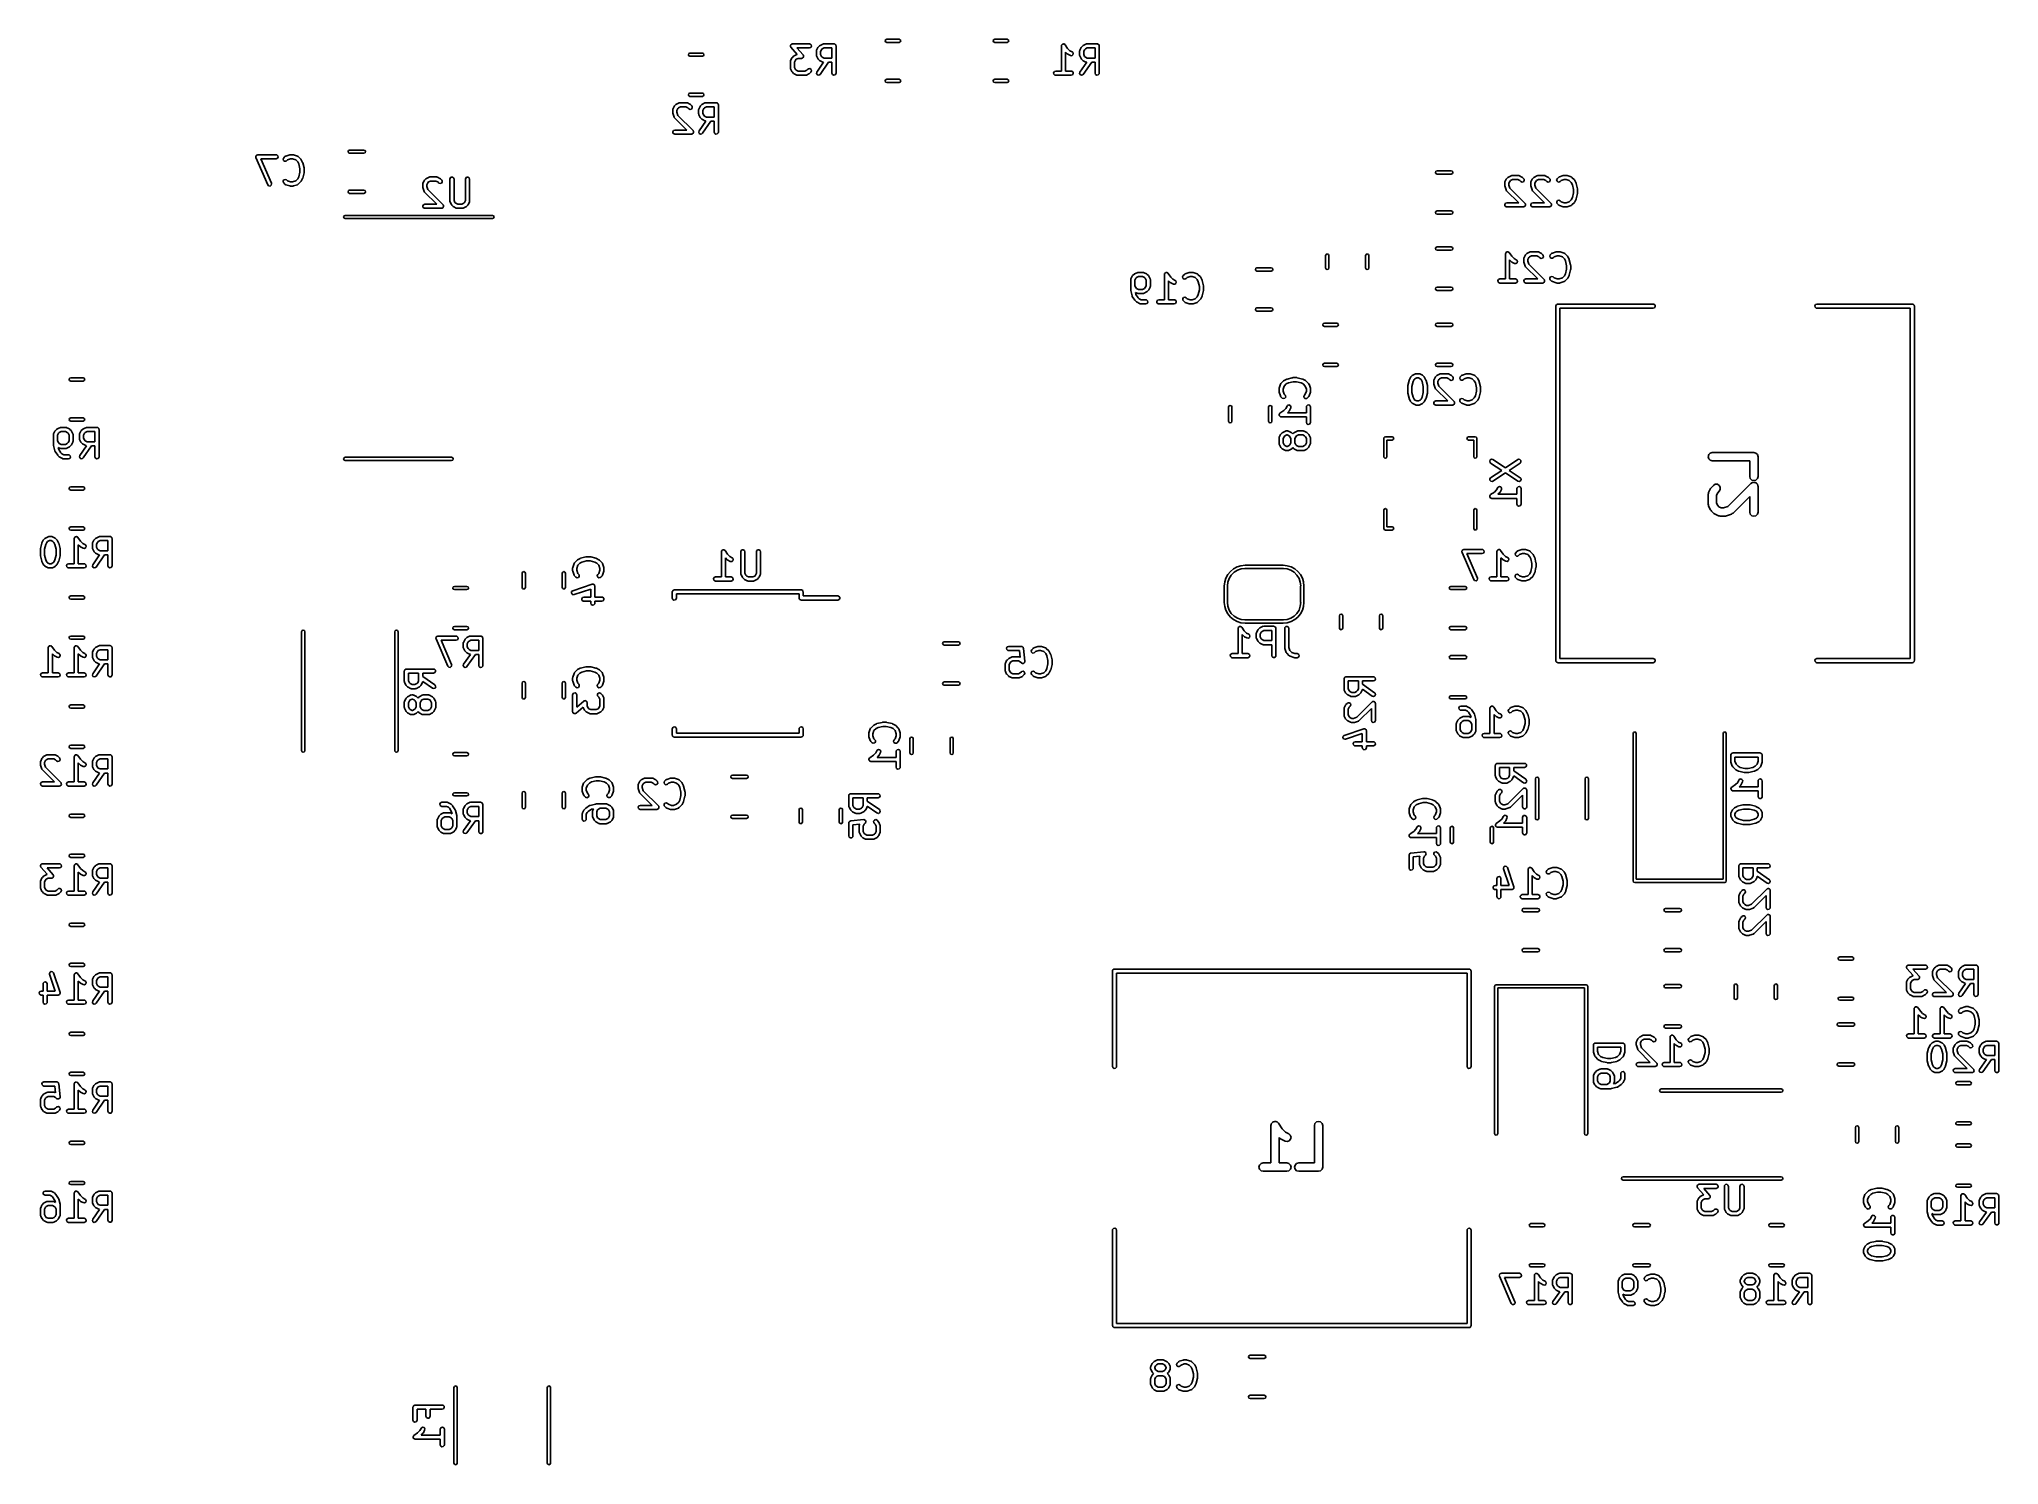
# Model space of a CAD drawing. Extents: x 0.27 to 3.1, y 0.41 to 2.47.
import ezdxf

# ---------------------------------------------------------------- set-up
doc = ezdxf.new("R2010")
doc.units = 0
doc.header["$MEASUREMENT"] = 0
doc.layers.add('BLACK', color=7, linetype='CONTINUOUS')

msp = doc.modelspace()

# ---------------------------------------------------------------- linework, layer by layer
at = {"layer": 'BLACK', "linetype": 'CONTINUOUS'}
for p, q in [((1.35616, 2.46207), (1.35628, 2.46228)), ((1.3563, 2.46129), (1.35616, 2.46207)), ((1.35627, 2.46251), (1.35677, 2.46313)), ((1.35628, 2.46228), (1.35627, 2.46251)), ((1.35677, 2.46313), (1.35717, 2.46382)), ((1.35717, 2.46382), (1.35739, 2.4639)), ((1.35739, 2.4639), (1.35754, 2.46409)), ((1.35754, 2.46409), (1.35832, 2.46424)), ((1.35832, 2.46424), (1.35907, 2.46451)), ((1.35907, 2.46451), (1.38344, 2.46451)), ((1.38344, 2.46451), (1.38445, 2.46433)), ((1.38445, 2.46433), (1.386, 2.46304)), ((1.386, 2.46304), (1.38635, 2.46105)), ((1.39635, 2.4599), (1.39822, 2.46177)), ((1.39822, 2.46177), (1.39895, 2.46228)), ((1.39895, 2.46228), (1.39899, 2.46233)), ((1.39899, 2.46233), (1.40274, 2.4642)), ((1.40274, 2.4642), (1.40372, 2.46449)), ((1.40372, 2.46449), (1.40389, 2.46445)), ((1.40389, 2.46445), (1.40406, 2.46451)), ((1.40406, 2.46451), (1.41906, 2.46451)), ((1.41906, 2.46451), (1.41944, 2.46444)), ((1.41944, 2.46444), (1.41957, 2.46447)), ((1.41957, 2.46447), (1.41969, 2.4644)), ((1.41969, 2.4644), (1.42007, 2.46433)), ((1.42007, 2.46433), (1.42066, 2.46384)), ((1.42066, 2.46384), (1.42132, 2.46346)), ((1.42132, 2.46346), (1.42141, 2.46321)), ((1.42141, 2.46321), (1.42162, 2.46304)), ((1.42162, 2.46304), (1.42175, 2.46228)), ((1.42175, 2.46228), (1.42201, 2.46156)), ((1.42201, 2.46156), (1.42201, 2.42219)), ((1.49277, 2.46894), (1.49346, 2.47061)), ((1.49346, 2.46727), (1.49277, 2.46894)), ((1.49346, 2.47061), (1.49514, 2.4713)), ((1.49514, 2.46657), (1.49346, 2.46727)), ((1.49514, 2.4713), (1.51301, 2.4713)), ((1.51301, 2.46657), (1.49514, 2.46657)), ((1.51301, 2.4713), (1.51468, 2.47061)), ((1.51468, 2.46727), (1.51301, 2.46657)), ((1.51468, 2.47061), (1.51538, 2.46894)), ((1.51538, 2.46894), (1.51468, 2.46727)), ((1.6487, 2.46894), (1.64939, 2.47061)), ((1.64939, 2.46727), (1.6487, 2.46894)), ((1.64939, 2.47061), (1.65106, 2.4713)), ((1.65106, 2.46657), (1.64939, 2.46727)), ((1.65106, 2.4713), (1.66894, 2.4713)), ((1.66894, 2.46657), (1.65106, 2.46657)), ((1.66894, 2.4713), (1.67061, 2.47061)), ((1.67061, 2.46727), (1.66894, 2.46657)), ((1.67061, 2.47061), (1.6713, 2.46894)), ((1.6713, 2.46894), (1.67061, 2.46727)), ((1.74736, 2.46156), (1.74754, 2.46257)), ((1.74736, 2.42514), (1.74736, 2.46156)), ((1.74754, 2.46257), (1.74765, 2.4627)), ((1.74765, 2.4627), (1.74767, 2.46287)), ((1.74767, 2.46287), (1.74829, 2.46346)), ((1.74829, 2.46346), (1.74884, 2.46412)), ((1.74884, 2.46412), (1.74901, 2.46415)), ((1.74901, 2.46415), (1.74913, 2.46426)), ((1.74913, 2.46426), (1.74998, 2.46432)), ((1.74998, 2.46432), (1.75083, 2.46447)), ((1.75083, 2.46447), (1.75097, 2.46438)), ((1.75097, 2.46438), (1.75114, 2.46439)), ((1.75114, 2.46439), (1.75183, 2.46389)), ((1.75183, 2.46389), (1.75258, 2.46346)), ((1.75258, 2.46346), (1.75263, 2.4633)), ((1.75263, 2.4633), (1.75277, 2.4632)), ((1.75277, 2.4632), (1.75636, 2.45782)), ((1.77635, 2.4599), (1.77822, 2.46177)), ((1.77822, 2.46177), (1.77895, 2.46228)), ((1.77895, 2.46228), (1.77899, 2.46233)), ((1.77899, 2.46233), (1.78274, 2.4642)), ((1.78274, 2.4642), (1.78372, 2.46449)), ((1.78372, 2.46449), (1.78389, 2.46445)), ((1.78389, 2.46445), (1.78406, 2.46451)), ((1.78406, 2.46451), (1.79906, 2.46451)), ((1.79906, 2.46451), (1.79944, 2.46444)), ((1.79944, 2.46444), (1.79957, 2.46447)), ((1.79957, 2.46447), (1.79969, 2.4644)), ((1.79969, 2.4644), (1.80007, 2.46433)), ((1.80007, 2.46433), (1.80066, 2.46384)), ((1.80066, 2.46384), (1.80132, 2.46346)), ((1.80132, 2.46346), (1.80141, 2.46321)), ((1.80141, 2.46321), (1.80162, 2.46304)), ((1.80162, 2.46304), (1.80175, 2.46228)), ((1.80175, 2.46228), (1.80201, 2.46156)), ((1.80201, 2.46156), (1.80201, 2.42219)), ((1.2087, 2.44894), (1.20939, 2.45061)), ((1.20939, 2.44727), (1.2087, 2.44894)), ((1.20939, 2.45061), (1.21106, 2.4513)), ((1.21106, 2.44657), (1.20939, 2.44727)), ((1.21106, 2.4513), (1.22894, 2.4513)), ((1.22894, 2.44657), (1.21106, 2.44657)), ((1.22894, 2.4513), (1.23061, 2.45061)), ((1.23061, 2.44727), (1.22894, 2.44657)), ((1.23061, 2.45061), (1.2313, 2.44894)), ((1.2313, 2.44894), (1.23061, 2.44727)), ((1.35611, 2.43906), (1.35629, 2.44007)), ((1.35611, 2.42969), (1.35611, 2.43906)), ((1.35629, 2.44007), (1.35641, 2.44021)), ((1.35631, 2.46049), (1.3563, 2.46129)), ((1.35649, 2.4602), (1.35631, 2.46049)), ((1.35641, 2.44021), (1.35643, 2.44038)), ((1.35643, 2.44038), (1.3583, 2.44413)), ((1.35651, 2.46008), (1.35649, 2.4602)), ((1.35661, 2.46), (1.35651, 2.46008)), ((1.35684, 2.45962), (1.35661, 2.46)), ((1.36581, 2.44937), (1.35684, 2.45962)), ((1.3583, 2.44413), (1.35883, 2.44484)), ((1.35883, 2.44484), (1.35885, 2.4449)), ((1.35885, 2.4449), (1.36073, 2.44677)), ((1.36073, 2.44677), (1.36145, 2.44728)), ((1.36145, 2.44728), (1.3615, 2.44733)), ((1.3615, 2.44733), (1.36524, 2.4492)), ((1.36337, 2.44106), (1.36202, 2.43837)), ((1.36202, 2.43837), (1.36202, 2.43039)), ((1.36456, 2.44226), (1.36337, 2.44106)), ((1.36726, 2.44361), (1.36456, 2.44226)), ((1.36524, 2.4492), (1.36581, 2.44937)), ((1.38344, 2.45861), (1.36557, 2.45861)), ((1.36557, 2.45861), (1.37441, 2.44851)), ((1.37219, 2.44361), (1.36726, 2.44361)), ((1.37294, 2.44388), (1.37219, 2.44361)), ((1.37372, 2.44404), (1.37294, 2.44388)), ((1.37387, 2.44422), (1.37372, 2.44404)), ((1.37409, 2.4443), (1.37387, 2.44422)), ((1.37449, 2.44499), (1.37409, 2.4443)), ((1.37441, 2.44851), (1.37464, 2.44813)), ((1.37498, 2.44561), (1.37449, 2.44499)), ((1.37464, 2.44813), (1.37475, 2.44804)), ((1.37475, 2.44804), (1.37477, 2.44792)), ((1.37477, 2.44792), (1.37494, 2.44763)), ((1.37494, 2.44763), (1.37496, 2.44683)), ((1.37496, 2.44683), (1.3751, 2.44605)), ((1.3751, 2.44605), (1.37498, 2.44584)), ((1.37498, 2.44584), (1.37498, 2.44561)), ((1.38534, 2.4593), (1.38344, 2.45861)), ((1.38635, 2.46105), (1.38534, 2.4593)), ((1.39361, 2.45406), (1.39379, 2.45507)), ((1.39361, 2.44844), (1.39361, 2.45406)), ((1.39367, 2.44827), (1.39361, 2.44844)), ((1.39363, 2.4481), (1.39367, 2.44827)), ((1.39392, 2.44712), (1.39363, 2.4481)), ((1.39379, 2.45507), (1.3939, 2.45521)), ((1.3939, 2.45521), (1.39392, 2.45538)), ((1.39392, 2.45538), (1.3958, 2.45913)), ((1.3958, 2.44337), (1.39392, 2.44712)), ((1.39414, 2.42388), (1.40402, 2.43799)), ((1.3958, 2.45913), (1.39632, 2.45984)), ((1.39584, 2.44332), (1.3958, 2.44337)), ((1.39635, 2.4426), (1.39584, 2.44332)), ((1.39632, 2.45984), (1.39635, 2.4599)), ((1.39822, 2.44072), (1.39635, 2.4426)), ((1.39828, 2.4407), (1.39822, 2.44072)), ((1.39899, 2.44017), (1.39828, 2.4407)), ((1.41122, 2.43798), (1.39898, 2.4205)), ((1.40274, 2.4383), (1.39899, 2.44017)), ((1.40086, 2.45606), (1.39951, 2.45336)), ((1.39951, 2.45336), (1.39951, 2.44913)), ((1.39951, 2.44913), (1.40086, 2.44644)), ((1.40206, 2.45726), (1.40086, 2.45606)), ((1.40086, 2.44644), (1.40206, 2.44524)), ((1.40476, 2.45861), (1.40206, 2.45726)), ((1.40206, 2.44524), (1.40476, 2.44389)), ((1.40292, 2.43828), (1.40274, 2.4383)), ((1.40305, 2.43816), (1.40292, 2.43828)), ((1.40402, 2.43799), (1.40305, 2.43816)), ((1.41611, 2.45861), (1.40476, 2.45861)), ((1.40476, 2.44389), (1.41611, 2.44389)), ((1.41611, 2.43798), (1.41122, 2.43798)), ((1.41611, 2.44389), (1.41611, 2.45861)), ((1.41611, 2.42219), (1.41611, 2.43798)), ((1.75573, 2.4501), (1.75327, 2.45256)), ((1.75327, 2.45256), (1.75327, 2.42514)), ((1.75578, 2.45007), (1.75573, 2.4501)), ((1.75649, 2.44954), (1.75578, 2.45007)), ((1.75636, 2.45782), (1.75956, 2.45461)), ((1.76024, 2.44767), (1.75649, 2.44954)), ((1.75956, 2.45461), (1.76288, 2.45295)), ((1.76225, 2.44744), (1.76024, 2.44767)), ((1.76394, 2.44855), (1.76225, 2.44744)), ((1.76288, 2.45295), (1.76371, 2.45234)), ((1.76371, 2.45234), (1.76451, 2.45049)), ((1.76451, 2.45049), (1.76394, 2.44855)), ((1.77361, 2.45406), (1.77379, 2.45507)), ((1.77361, 2.44844), (1.77361, 2.45406)), ((1.77367, 2.44827), (1.77361, 2.44844)), ((1.77363, 2.4481), (1.77367, 2.44827)), ((1.77392, 2.44712), (1.77363, 2.4481)), ((1.77379, 2.45507), (1.7739, 2.45521)), ((1.7739, 2.45521), (1.77392, 2.45538)), ((1.77392, 2.45538), (1.7758, 2.45913)), ((1.7758, 2.44337), (1.77392, 2.44712)), ((1.77414, 2.42388), (1.78402, 2.43799)), ((1.7758, 2.45913), (1.77632, 2.45984)), ((1.77584, 2.44332), (1.7758, 2.44337)), ((1.77635, 2.4426), (1.77584, 2.44332)), ((1.77632, 2.45984), (1.77635, 2.4599)), ((1.77822, 2.44072), (1.77635, 2.4426)), ((1.77828, 2.4407), (1.77822, 2.44072)), ((1.77899, 2.44017), (1.77828, 2.4407)), ((1.79122, 2.43798), (1.77898, 2.4205)), ((1.78274, 2.4383), (1.77899, 2.44017)), ((1.78086, 2.45606), (1.77951, 2.45336)), ((1.77951, 2.45336), (1.77951, 2.44913)), ((1.77951, 2.44913), (1.78086, 2.44644)), ((1.78206, 2.45726), (1.78086, 2.45606)), ((1.78086, 2.44644), (1.78206, 2.44524)), ((1.78476, 2.45861), (1.78206, 2.45726)), ((1.78206, 2.44524), (1.78476, 2.44389)), ((1.78292, 2.43828), (1.78274, 2.4383)), ((1.78305, 2.43816), (1.78292, 2.43828)), ((1.78402, 2.43799), (1.78305, 2.43816)), ((1.79611, 2.45861), (1.78476, 2.45861)), ((1.78476, 2.44389), (1.79611, 2.44389)), ((1.79611, 2.43798), (1.79122, 2.43798)), ((1.79611, 2.44389), (1.79611, 2.45861)), ((1.79611, 2.42219), (1.79611, 2.43798)), ((1.35617, 2.42952), (1.35611, 2.42969)), ((1.35613, 2.42935), (1.35617, 2.42952)), ((1.35643, 2.42837), (1.35613, 2.42935)), ((1.3583, 2.42462), (1.35643, 2.42837)), ((1.35835, 2.42457), (1.3583, 2.42462)), ((1.35885, 2.42385), (1.35835, 2.42457)), ((1.36073, 2.42198), (1.35885, 2.42385)), ((1.36079, 2.42195), (1.36073, 2.42198)), ((1.3615, 2.42142), (1.36079, 2.42195)), ((1.36524, 2.41955), (1.3615, 2.42142)), ((1.36202, 2.43039), (1.36337, 2.42769)), ((1.36337, 2.42769), (1.36456, 2.42649)), ((1.36456, 2.42649), (1.36726, 2.42514)), ((1.36542, 2.41953), (1.36524, 2.41955)), ((1.36556, 2.41942), (1.36542, 2.41953)), ((1.36657, 2.41924), (1.36556, 2.41942)), ((1.37781, 2.41924), (1.36657, 2.41924)), ((1.36726, 2.42514), (1.37712, 2.42514)), ((1.37712, 2.42514), (1.37981, 2.42649)), ((1.37798, 2.4193), (1.37781, 2.41924)), ((1.37815, 2.41926), (1.37798, 2.4193)), ((1.37913, 2.41955), (1.37815, 2.41926)), ((1.38288, 2.42142), (1.37913, 2.41955)), ((1.37981, 2.42649), (1.38135, 2.42803)), ((1.38135, 2.42803), (1.38219, 2.42862)), ((1.38219, 2.42862), (1.3842, 2.42879)), ((1.38293, 2.42147), (1.38288, 2.42142)), ((1.38365, 2.42198), (1.38293, 2.42147)), ((1.38553, 2.42385), (1.38365, 2.42198)), ((1.3842, 2.42879), (1.38586, 2.42763)), ((1.38638, 2.42568), (1.38553, 2.42385)), ((1.38586, 2.42763), (1.38638, 2.42568)), ((1.39362, 2.42193), (1.39414, 2.42388)), ((1.39447, 2.4201), (1.39362, 2.42193)), ((1.3963, 2.41925), (1.39447, 2.4201)), ((1.39826, 2.41977), (1.3963, 2.41925)), ((1.39898, 2.4205), (1.39826, 2.41977)), ((1.4168, 2.42029), (1.41611, 2.42219)), ((1.41855, 2.41928), (1.4168, 2.42029)), ((1.42054, 2.41963), (1.41855, 2.41928)), ((1.42183, 2.42118), (1.42054, 2.41963)), ((1.42201, 2.42219), (1.42183, 2.42118)), ((1.49277, 2.41106), (1.49346, 2.41273)), ((1.49346, 2.40939), (1.49277, 2.41106)), ((1.49346, 2.41273), (1.49514, 2.41343)), ((1.49514, 2.4087), (1.49346, 2.40939)), ((1.49514, 2.41343), (1.51301, 2.41343)), ((1.51301, 2.4087), (1.49514, 2.4087)), ((1.51301, 2.41343), (1.51468, 2.41273)), ((1.51468, 2.40939), (1.51301, 2.4087)), ((1.51468, 2.41273), (1.51538, 2.41106)), ((1.51538, 2.41106), (1.51468, 2.40939)), ((1.6487, 2.41106), (1.64939, 2.41273)), ((1.64939, 2.40939), (1.6487, 2.41106)), ((1.64939, 2.41273), (1.65106, 2.41343)), ((1.65106, 2.4087), (1.64939, 2.40939)), ((1.65106, 2.41343), (1.66894, 2.41343)), ((1.66894, 2.4087), (1.65106, 2.4087)), ((1.66894, 2.41343), (1.67061, 2.41273)), ((1.67061, 2.40939), (1.66894, 2.4087)), ((1.67061, 2.41273), (1.6713, 2.41106)), ((1.6713, 2.41106), (1.67061, 2.40939)), ((1.73616, 2.4227), (1.73717, 2.42445)), ((1.73651, 2.42071), (1.73616, 2.4227)), ((1.73806, 2.41942), (1.73651, 2.42071)), ((1.73717, 2.42445), (1.73907, 2.42514)), ((1.73907, 2.41924), (1.73806, 2.41942)), ((1.73907, 2.42514), (1.74736, 2.42514)), ((1.76156, 2.41924), (1.73907, 2.41924)), ((1.75327, 2.42514), (1.76156, 2.42514)), ((1.76156, 2.42514), (1.76257, 2.42496)), ((1.76346, 2.41993), (1.76156, 2.41924)), ((1.76257, 2.42496), (1.76412, 2.42367)), ((1.76447, 2.42168), (1.76346, 2.41993)), ((1.76412, 2.42367), (1.76447, 2.42168)), ((1.77362, 2.42193), (1.77414, 2.42388)), ((1.77447, 2.4201), (1.77362, 2.42193)), ((1.7763, 2.41925), (1.77447, 2.4201)), ((1.77826, 2.41977), (1.7763, 2.41925)), ((1.77898, 2.4205), (1.77826, 2.41977)), ((1.7968, 2.42029), (1.79611, 2.42219)), ((1.79855, 2.41928), (1.7968, 2.42029)), ((1.80054, 2.41963), (1.79855, 2.41928)), ((1.80183, 2.42118), (1.80054, 2.41963)), ((1.80201, 2.42219), (1.80183, 2.42118)), ((1.18885, 2.37494), (1.19073, 2.37681)), ((1.19073, 2.37681), (1.19145, 2.37732)), ((1.19145, 2.37732), (1.1915, 2.37737)), ((1.1915, 2.37737), (1.19524, 2.37924)), ((1.19524, 2.37924), (1.19623, 2.37953)), ((1.19623, 2.37953), (1.1964, 2.37949)), ((1.1964, 2.37949), (1.19657, 2.37955)), ((1.19657, 2.37955), (1.20594, 2.37955)), ((1.20594, 2.37955), (1.20695, 2.37937)), ((1.20695, 2.37937), (1.20708, 2.37926)), ((1.20708, 2.37926), (1.20726, 2.37924)), ((1.20726, 2.37924), (1.21101, 2.37737)), ((1.2087, 2.39106), (1.20939, 2.39273)), ((1.20939, 2.38939), (1.2087, 2.39106)), ((1.20939, 2.39273), (1.21106, 2.39343)), ((1.21106, 2.3887), (1.20939, 2.38939)), ((1.21101, 2.37737), (1.21172, 2.37684)), ((1.21106, 2.39343), (1.22894, 2.39343)), ((1.22894, 2.3887), (1.21106, 2.3887)), ((1.21172, 2.37684), (1.21178, 2.37681)), ((1.21178, 2.37681), (1.21365, 2.37494)), ((1.22635, 2.37494), (1.22822, 2.37681)), ((1.22822, 2.37681), (1.22895, 2.37732)), ((1.22894, 2.39343), (1.23061, 2.39273)), ((1.23061, 2.38939), (1.22894, 2.3887)), ((1.22895, 2.37732), (1.22899, 2.37737)), ((1.22899, 2.37737), (1.23274, 2.37924)), ((1.23061, 2.39273), (1.2313, 2.39106)), ((1.2313, 2.39106), (1.23061, 2.38939)), ((1.23274, 2.37924), (1.23372, 2.37953)), ((1.23372, 2.37953), (1.23389, 2.37949)), ((1.23389, 2.37949), (1.23406, 2.37955)), ((1.23406, 2.37955), (1.24906, 2.37955)), ((1.24906, 2.37955), (1.24944, 2.37948)), ((1.24944, 2.37948), (1.24957, 2.37951)), ((1.24957, 2.37951), (1.24969, 2.37944)), ((1.24969, 2.37944), (1.25007, 2.37937)), ((1.25007, 2.37937), (1.25066, 2.37888)), ((1.25066, 2.37888), (1.25132, 2.3785)), ((1.25132, 2.3785), (1.25141, 2.37825)), ((1.25141, 2.37825), (1.25162, 2.37808)), ((1.25162, 2.37808), (1.25175, 2.37732)), ((1.25175, 2.37732), (1.25201, 2.3766)), ((1.18611, 2.3691), (1.18629, 2.37011)), ((1.18611, 2.36535), (1.18611, 2.3691)), ((1.18614, 2.36529), (1.18611, 2.36535)), ((1.18627, 2.36442), (1.18614, 2.36529)), ((1.18814, 2.35879), (1.18627, 2.36442)), ((1.18629, 2.37011), (1.18641, 2.37025)), ((1.18641, 2.37025), (1.18643, 2.37042)), ((1.18643, 2.37042), (1.1883, 2.37417)), ((1.18825, 2.35865), (1.18814, 2.35879)), ((1.18826, 2.35848), (1.18825, 2.35865)), ((1.18885, 2.35764), (1.18826, 2.35848)), ((1.1883, 2.37417), (1.18883, 2.37488)), ((1.18883, 2.37488), (1.18885, 2.37494)), ((1.20631, 2.34018), (1.18885, 2.35764)), ((1.19337, 2.3711), (1.19202, 2.3684)), ((1.19202, 2.3684), (1.19202, 2.36583)), ((1.19202, 2.36583), (1.19352, 2.36132)), ((1.19456, 2.3723), (1.19337, 2.3711)), ((1.19352, 2.36132), (1.21553, 2.33932)), ((1.19726, 2.37365), (1.19456, 2.3723)), ((1.20524, 2.37365), (1.19726, 2.37365)), ((1.20794, 2.3723), (1.20524, 2.37365)), ((1.20948, 2.37076), (1.20794, 2.3723)), ((1.21131, 2.36991), (1.20948, 2.37076)), ((1.21326, 2.37043), (1.21131, 2.36991)), ((1.21442, 2.37209), (1.21326, 2.37043)), ((1.21365, 2.37494), (1.21424, 2.3741)), ((1.21424, 2.3741), (1.21442, 2.37209)), ((1.22361, 2.3691), (1.22379, 2.37011)), ((1.22361, 2.36348), (1.22361, 2.3691)), ((1.22367, 2.36331), (1.22361, 2.36348)), ((1.22363, 2.36314), (1.22367, 2.36331)), ((1.22392, 2.36216), (1.22363, 2.36314)), ((1.22379, 2.37011), (1.2239, 2.37025)), ((1.2239, 2.37025), (1.22392, 2.37042)), ((1.22392, 2.37042), (1.2258, 2.37417)), ((1.2258, 2.35841), (1.22392, 2.36216)), ((1.22414, 2.33892), (1.23402, 2.35303)), ((1.2258, 2.37417), (1.22632, 2.37488)), ((1.22584, 2.35836), (1.2258, 2.35841)), ((1.22635, 2.35764), (1.22584, 2.35836)), ((1.22632, 2.37488), (1.22635, 2.37494)), ((1.22822, 2.35576), (1.22635, 2.35764)), ((1.22828, 2.35574), (1.22822, 2.35576)), ((1.22899, 2.35521), (1.22828, 2.35574)), ((1.24122, 2.35302), (1.22898, 2.33554)), ((1.23274, 2.35334), (1.22899, 2.35521)), ((1.23086, 2.3711), (1.22951, 2.3684)), ((1.22951, 2.3684), (1.22951, 2.36417)), ((1.22951, 2.36417), (1.23086, 2.36148)), ((1.23206, 2.3723), (1.23086, 2.3711)), ((1.23086, 2.36148), (1.23206, 2.36028)), ((1.23476, 2.37365), (1.23206, 2.3723)), ((1.23206, 2.36028), (1.23476, 2.35893)), ((1.23292, 2.35332), (1.23274, 2.35334)), ((1.23305, 2.3532), (1.23292, 2.35332)), ((1.23402, 2.35303), (1.23305, 2.3532)), ((1.24611, 2.37365), (1.23476, 2.37365)), ((1.23476, 2.35893), (1.24611, 2.35893)), ((1.24611, 2.35302), (1.24122, 2.35302)), ((1.24611, 2.35893), (1.24611, 2.37365)), ((1.24611, 2.33723), (1.24611, 2.35302)), ((1.25201, 2.3766), (1.25201, 2.33723)), ((1.18616, 2.33774), (1.18717, 2.33949)), ((1.18651, 2.33575), (1.18616, 2.33774)), ((1.18806, 2.33445), (1.18651, 2.33575)), ((1.18717, 2.33949), (1.18907, 2.34018)), ((1.18907, 2.33428), (1.18806, 2.33445)), ((1.18907, 2.34018), (1.20631, 2.34018)), ((1.21344, 2.33428), (1.18907, 2.33428)), ((1.21427, 2.33458), (1.21344, 2.33428)), ((1.21513, 2.33481), (1.21427, 2.33458)), ((1.21521, 2.33492), (1.21513, 2.33481)), ((1.21534, 2.33497), (1.21521, 2.33492)), ((1.21578, 2.33574), (1.21534, 2.33497)), ((1.21553, 2.33932), (1.2159, 2.33879)), ((1.21629, 2.33646), (1.21578, 2.33574)), ((1.2159, 2.33879), (1.216, 2.33871)), ((1.216, 2.33871), (1.21601, 2.33863)), ((1.21601, 2.33863), (1.21611, 2.33848)), ((1.21611, 2.33848), (1.21619, 2.33759)), ((1.21619, 2.33759), (1.21635, 2.33672)), ((1.21635, 2.33672), (1.21628, 2.3366)), ((1.21628, 2.3366), (1.21629, 2.33646)), ((1.22362, 2.33697), (1.22414, 2.33892)), ((1.22447, 2.33514), (1.22362, 2.33697)), ((1.2263, 2.33429), (1.22447, 2.33514)), ((1.22826, 2.33481), (1.2263, 2.33429)), ((1.22898, 2.33554), (1.22826, 2.33481)), ((1.2468, 2.33533), (1.24611, 2.33723)), ((1.24855, 2.33432), (1.2468, 2.33533)), ((1.25054, 2.33467), (1.24855, 2.33432)), ((1.25183, 2.33622), (1.25054, 2.33467)), ((1.25201, 2.33723), (1.25183, 2.33622)), ((0.584243, 2.3014), (0.584344, 2.30173)), ((0.584478, 2.3004), (0.584243, 2.3014)), ((0.584284, 2.30207), (0.584628, 2.30267)), ((0.584344, 2.30173), (0.584284, 2.30207)), ((0.60135, 2.26103), (0.584478, 2.3004)), ((0.584628, 2.30267), (0.584827, 2.30333)), ((0.584827, 2.30333), (0.585119, 2.30352)), ((0.585119, 2.30352), (0.585294, 2.30382)), ((0.585294, 2.30382), (0.585941, 2.30406)), ((0.585941, 2.30406), (0.586517, 2.30443)), ((0.586517, 2.30443), (0.586864, 2.30439)), ((0.586864, 2.30439), (0.587192, 2.30451)), ((0.587192, 2.30451), (0.613438, 2.30451)), ((0.613438, 2.29861), (0.59167, 2.29861)), ((0.59167, 2.29861), (0.606779, 2.26335)), ((0.613438, 2.30451), (0.614448, 2.30433)), ((0.615336, 2.2993), (0.613438, 2.29861)), ((0.614448, 2.30433), (0.615995, 2.30304)), ((0.616346, 2.30105), (0.615336, 2.2993)), ((0.615995, 2.30304), (0.616346, 2.30105)), ((0.62362, 2.29807), (0.624474, 2.2999)), ((0.624143, 2.29612), (0.62362, 2.29807)), ((0.625797, 2.29496), (0.624143, 2.29612)), ((0.624474, 2.2999), (0.626349, 2.30177)), ((0.62781, 2.29513), (0.625797, 2.29496)), ((0.626349, 2.30177), (0.627189, 2.30236)), ((0.627189, 2.30236), (0.627364, 2.30238)), ((0.627364, 2.30238), (0.627503, 2.30249)), ((0.627503, 2.30249), (0.633127, 2.30436)), ((0.62865, 2.29572), (0.62781, 2.29513)), ((0.630031, 2.2971), (0.62865, 2.29572)), ((0.63454, 2.29861), (0.630031, 2.2971)), ((0.633127, 2.30436), (0.634, 2.30449)), ((0.634, 2.30449), (0.634061, 2.30451)), ((0.634061, 2.30451), (0.63781, 2.30451)), ((0.637331, 2.29861), (0.63454, 2.29861)), ((0.64184, 2.2971), (0.637331, 2.29861)), ((0.63781, 2.30451), (0.63868, 2.30436)), ((0.63868, 2.30436), (0.638744, 2.30436)), ((0.638744, 2.30436), (0.644368, 2.30249)), ((0.644757, 2.29419), (0.64184, 2.2971)), ((0.644368, 2.30249), (0.64527, 2.302)), ((0.646273, 2.29116), (0.644757, 2.29419)), ((0.64527, 2.302), (0.645363, 2.30185)), ((0.645363, 2.30185), (0.645522, 2.30177)), ((0.645522, 2.30177), (0.649272, 2.29802)), ((0.649272, 2.29802), (0.649778, 2.2973)), ((0.649778, 2.2973), (0.649825, 2.29726)), ((0.649825, 2.29726), (0.6517, 2.29351)), ((0.6517, 2.29351), (0.651845, 2.29302)), ((0.651845, 2.29302), (0.651923, 2.2929)), ((0.651923, 2.2929), (0.653798, 2.2854)), ((0.717352, 2.30894), (0.718044, 2.31061)), ((0.718044, 2.30727), (0.717352, 2.30894)), ((0.718044, 2.31061), (0.719714, 2.3113)), ((0.719714, 2.30657), (0.718044, 2.30727)), ((0.719714, 2.3113), (0.740286, 2.3113)), ((0.740286, 2.30657), (0.719714, 2.30657)), ((0.740286, 2.3113), (0.741956, 2.31061)), ((0.741956, 2.30727), (0.740286, 2.30657)), ((0.741956, 2.31061), (0.742648, 2.30894)), ((0.742648, 2.30894), (0.741956, 2.30727)), ((0.623709, 2.2667), (0.624868, 2.26836)), ((0.623886, 2.26469), (0.623709, 2.2667)), ((0.624474, 2.26385), (0.623886, 2.26469)), ((0.626349, 2.26198), (0.624474, 2.26385)), ((0.624868, 2.26836), (0.626819, 2.26888)), ((0.626819, 2.26888), (0.62865, 2.26803)), ((0.62865, 2.26803), (0.630031, 2.26665)), ((0.630031, 2.26665), (0.63454, 2.26514)), ((0.63454, 2.26514), (0.637331, 2.26514)), ((0.637331, 2.26514), (0.64184, 2.26665)), ((0.64184, 2.26665), (0.644757, 2.26956)), ((0.644757, 2.26956), (0.646273, 2.27259)), ((0.649272, 2.26573), (0.645522, 2.26198)), ((0.647981, 2.28432), (0.646273, 2.29116)), ((0.646273, 2.27259), (0.647981, 2.27943)), ((0.647981, 2.27943), (0.647981, 2.28432)), ((0.649299, 2.26578), (0.649272, 2.26573)), ((0.649825, 2.26649), (0.649299, 2.26578)), ((0.6517, 2.27024), (0.649825, 2.26649)), ((0.651716, 2.27038), (0.6517, 2.27024)), ((0.651923, 2.27085), (0.651716, 2.27038)), ((0.653798, 2.27835), (0.651923, 2.27085)), ((0.653886, 2.27906), (0.653784, 2.27848)), ((0.653784, 2.27848), (0.653798, 2.27835)), ((0.653798, 2.2854), (0.65384, 2.28482)), ((0.65384, 2.28482), (0.653886, 2.28469)), ((0.653886, 2.28469), (0.653886, 2.27906)), ((0.825488, 2.26326), (0.827363, 2.267)), ((0.827363, 2.267), (0.827889, 2.26771)), ((0.827889, 2.26771), (0.827916, 2.26777)), ((0.827916, 2.26777), (0.829791, 2.26965)), ((0.829791, 2.26965), (0.830514, 2.27015)), ((0.830514, 2.27015), (0.830558, 2.2702)), ((0.830558, 2.2702), (0.834308, 2.27207)), ((0.83243, 2.26394), (0.831082, 2.26124)), ((0.833628, 2.26513), (0.83243, 2.26394)), ((0.836325, 2.26648), (0.833628, 2.26513)), ((0.834308, 2.27207), (0.83529, 2.27237)), ((0.83529, 2.27237), (0.835462, 2.27233)), ((0.835462, 2.27233), (0.835628, 2.27239)), ((0.835628, 2.27239), (0.845002, 2.27239)), ((0.844305, 2.26648), (0.836325, 2.26648)), ((0.847002, 2.26513), (0.844305, 2.26648)), ((0.845002, 2.27239), (0.846012, 2.27221)), ((0.846012, 2.27221), (0.846147, 2.2721)), ((0.846147, 2.2721), (0.846322, 2.27207)), ((0.846322, 2.27207), (0.850072, 2.2702)), ((0.848538, 2.2636), (0.847002, 2.26513)), ((0.850369, 2.26274), (0.848538, 2.2636)), ((0.850072, 2.2702), (0.850781, 2.26967)), ((0.850781, 2.26967), (0.850839, 2.26965)), ((0.850839, 2.26965), (0.852714, 2.26777)), ((0.853478, 2.26492), (0.85232, 2.26327)), ((0.852714, 2.26777), (0.853302, 2.26693)), ((0.853302, 2.26693), (0.853478, 2.26492)), ((0.864546, 2.26943), (0.864724, 2.27044)), ((0.864546, 2.23756), (0.864546, 2.26943)), ((0.864724, 2.27044), (0.866023, 2.27199)), ((0.866023, 2.27199), (0.868012, 2.27234)), ((0.868012, 2.27234), (0.869761, 2.27133)), ((0.869761, 2.27133), (0.870452, 2.26943)), ((0.870452, 2.26943), (0.870452, 2.23826)), ((0.887043, 2.26943), (0.887222, 2.27044)), ((0.887043, 2.23826), (0.887043, 2.26943)), ((0.887222, 2.27044), (0.88852, 2.27199)), ((0.88852, 2.27199), (0.890509, 2.27234)), ((0.890509, 2.27234), (0.892258, 2.27133)), ((0.892258, 2.27133), (0.892949, 2.26943)), ((0.892949, 2.26943), (0.892949, 2.23756)), ((2.28735, 2.27894), (2.28804, 2.28061)), ((2.28804, 2.27727), (2.28735, 2.27894)), ((2.28804, 2.28061), (2.28971, 2.2813)), ((2.28971, 2.27657), (2.28804, 2.27727)), ((2.28971, 2.2813), (2.31029, 2.2813)), ((2.31029, 2.27657), (2.28971, 2.27657)), ((2.31029, 2.2813), (2.31196, 2.28061)), ((2.31196, 2.27727), (2.31029, 2.27657)), ((2.31196, 2.28061), (2.31265, 2.27894)), ((2.31265, 2.27894), (2.31196, 2.27727)), ((2.38737, 2.26406), (2.38754, 2.26507)), ((2.38737, 2.26031), (2.38737, 2.26406)), ((2.38754, 2.26507), (2.38766, 2.26521)), ((2.38766, 2.26521), (2.38768, 2.26538)), ((2.38768, 2.26538), (2.38955, 2.26913)), ((2.38955, 2.26913), (2.39008, 2.26984)), ((2.39008, 2.26984), (2.39011, 2.2699)), ((2.39011, 2.2699), (2.39198, 2.27177)), ((2.39198, 2.27177), (2.3927, 2.27228)), ((2.3927, 2.27228), (2.39275, 2.27233)), ((2.39275, 2.27233), (2.3965, 2.2742)), ((2.39462, 2.26606), (2.39327, 2.26336)), ((2.39582, 2.26726), (2.39462, 2.26606)), ((2.39851, 2.26861), (2.39582, 2.26726)), ((2.3965, 2.2742), (2.39748, 2.27449)), ((2.39748, 2.27449), (2.39765, 2.27445)), ((2.39765, 2.27445), (2.39782, 2.27451)), ((2.39782, 2.27451), (2.40719, 2.27451)), ((2.40649, 2.26861), (2.39851, 2.26861)), ((2.40919, 2.26726), (2.40649, 2.26861)), ((2.40719, 2.27451), (2.4082, 2.27433)), ((2.4082, 2.27433), (2.40834, 2.27422)), ((2.40834, 2.27422), (2.40851, 2.2742)), ((2.40851, 2.2742), (2.41226, 2.27233)), ((2.41073, 2.26572), (2.40919, 2.26726)), ((2.41256, 2.26487), (2.41073, 2.26572)), ((2.41226, 2.27233), (2.41297, 2.2718)), ((2.41451, 2.26539), (2.41256, 2.26487)), ((2.41297, 2.2718), (2.41303, 2.27177)), ((2.41303, 2.27177), (2.4149, 2.2699)), ((2.41567, 2.26705), (2.41451, 2.26539)), ((2.4149, 2.2699), (2.41549, 2.26906)), ((2.41549, 2.26906), (2.41567, 2.26705)), ((2.42486, 2.26406), (2.42504, 2.26507)), ((2.42486, 2.26031), (2.42486, 2.26406)), ((2.42504, 2.26507), (2.42515, 2.26521)), ((2.42515, 2.26521), (2.42517, 2.26538)), ((2.42517, 2.26538), (2.42705, 2.26913)), ((2.42705, 2.26913), (2.42757, 2.26984)), ((2.42757, 2.26984), (2.4276, 2.2699)), ((2.4276, 2.2699), (2.42948, 2.27177)), ((2.42948, 2.27177), (2.4302, 2.27228)), ((2.4302, 2.27228), (2.43024, 2.27233)), ((2.43024, 2.27233), (2.43399, 2.2742)), ((2.43212, 2.26606), (2.43077, 2.26336)), ((2.43331, 2.26726), (2.43212, 2.26606)), ((2.43601, 2.26861), (2.43331, 2.26726)), ((2.43399, 2.2742), (2.43498, 2.27449)), ((2.43498, 2.27449), (2.43515, 2.27445)), ((2.43515, 2.27445), (2.43531, 2.27451)), ((2.43531, 2.27451), (2.44469, 2.27451)), ((2.44399, 2.26861), (2.43601, 2.26861)), ((2.44669, 2.26726), (2.44399, 2.26861)), ((2.44469, 2.27451), (2.4457, 2.27433)), ((2.4457, 2.27433), (2.44583, 2.27422)), ((2.44583, 2.27422), (2.44601, 2.2742)), ((2.44601, 2.2742), (2.44976, 2.27233)), ((2.44822, 2.26572), (2.44669, 2.26726)), ((2.45005, 2.26487), (2.44822, 2.26572)), ((2.44976, 2.27233), (2.45047, 2.2718)), ((2.452, 2.26539), (2.45005, 2.26487)), ((2.45047, 2.2718), (2.45052, 2.27177)), ((2.45052, 2.27177), (2.4524, 2.2699)), ((2.45316, 2.26705), (2.452, 2.26539)), ((2.4524, 2.2699), (2.45299, 2.26906)), ((2.45299, 2.26906), (2.45316, 2.26705)), ((2.46237, 2.26807), (2.46322, 2.2699)), ((2.46289, 2.26612), (2.46237, 2.26807)), ((2.46455, 2.26496), (2.46289, 2.26612)), ((2.46322, 2.2699), (2.4651, 2.27177)), ((2.46656, 2.26513), (2.46455, 2.26496)), ((2.4651, 2.27177), (2.46594, 2.27236)), ((2.46594, 2.27236), (2.46611, 2.27238)), ((2.46611, 2.27238), (2.46625, 2.27249)), ((2.46625, 2.27249), (2.47187, 2.27436)), ((2.4674, 2.26572), (2.46656, 2.26513)), ((2.46878, 2.2671), (2.4674, 2.26572)), ((2.47329, 2.26861), (2.46878, 2.2671)), ((2.47187, 2.27436), (2.47275, 2.27449)), ((2.47275, 2.27449), (2.47281, 2.27451)), ((2.47281, 2.27451), (2.47656, 2.27451)), ((2.47608, 2.26861), (2.47329, 2.26861)), ((2.48059, 2.2671), (2.47608, 2.26861)), ((2.47656, 2.27451), (2.47743, 2.27436)), ((2.47743, 2.27436), (2.47749, 2.27436)), ((2.47749, 2.27436), (2.48312, 2.27249)), ((2.48351, 2.26419), (2.48059, 2.2671)), ((2.48312, 2.27249), (2.48402, 2.272)), ((2.48502, 2.26116), (2.48351, 2.26419)), ((2.48402, 2.272), (2.48411, 2.27185)), ((2.48411, 2.27185), (2.48427, 2.27177)), ((2.48427, 2.27177), (2.48802, 2.26802)), ((2.48802, 2.26802), (2.48853, 2.2673)), ((2.48853, 2.2673), (2.48857, 2.26726)), ((2.48857, 2.26726), (2.49045, 2.26351)), ((2.49045, 2.26351), (2.49059, 2.26302)), ((0.602733, 2.25955), (0.60135, 2.26103)), ((0.604739, 2.25931), (0.602733, 2.25955)), ((0.606429, 2.26042), (0.604739, 2.25931)), ((0.607013, 2.26235), (0.606429, 2.26042)), ((0.606779, 2.26335), (0.607013, 2.26235)), ((0.626509, 2.2619), (0.626349, 2.26198)), ((0.626601, 2.26175), (0.626509, 2.2619)), ((0.627503, 2.26126), (0.626601, 2.26175)), ((0.633127, 2.25939), (0.627503, 2.26126)), ((0.633191, 2.25939), (0.633127, 2.25939)), ((0.634061, 2.25924), (0.633191, 2.25939)), ((0.63781, 2.25924), (0.634061, 2.25924)), ((0.637871, 2.25926), (0.63781, 2.25924)), ((0.638744, 2.25939), (0.637871, 2.25926)), ((0.644368, 2.26126), (0.638744, 2.25939)), ((0.644507, 2.26137), (0.644368, 2.26126)), ((0.644682, 2.26139), (0.644507, 2.26137)), ((0.645522, 2.26198), (0.644682, 2.26139)), ((0.717352, 2.25106), (0.718044, 2.25273)), ((0.718044, 2.24939), (0.717352, 2.25106)), ((0.718044, 2.25273), (0.719714, 2.25343)), ((0.719714, 2.2487), (0.718044, 2.24939)), ((0.719714, 2.25343), (0.740286, 2.25343)), ((0.740286, 2.2487), (0.719714, 2.2487)), ((0.740286, 2.25343), (0.741956, 2.25273)), ((0.741956, 2.24939), (0.740286, 2.2487)), ((0.741956, 2.25273), (0.742648, 2.25106)), ((0.742648, 2.25106), (0.741956, 2.24939)), ((0.825176, 2.26193), (0.825354, 2.26294)), ((0.825176, 2.25819), (0.825176, 2.26193)), ((0.825198, 2.25812), (0.825176, 2.25819)), ((0.825328, 2.25725), (0.825198, 2.25812)), ((0.827203, 2.25163), (0.825328, 2.25725)), ((0.825354, 2.26294), (0.825468, 2.26308)), ((0.825468, 2.26308), (0.825488, 2.26326)), ((0.827312, 2.25149), (0.827203, 2.25163)), ((0.827328, 2.25131), (0.827312, 2.25149)), ((0.827916, 2.25047), (0.827328, 2.25131)), ((0.845372, 2.23302), (0.827916, 2.25047)), ((0.831082, 2.26124), (0.831082, 2.25866)), ((0.831082, 2.25866), (0.832585, 2.25416)), ((0.832585, 2.25416), (0.854589, 2.23215)), ((0.85232, 2.26327), (0.850369, 2.26274)), ((0.864607, 2.2374), (0.864546, 2.23756)), ((0.864566, 2.23723), (0.864607, 2.2374)), ((0.864858, 2.23624), (0.864566, 2.23723)), ((0.866733, 2.23249), (0.864858, 2.23624)), ((0.870452, 2.23826), (0.871801, 2.23556)), ((0.871801, 2.23556), (0.872998, 2.23437)), ((0.884498, 2.23437), (0.885695, 2.23556)), ((0.885695, 2.23556), (0.887043, 2.23826)), ((0.892637, 2.23624), (0.890762, 2.23249)), ((0.892657, 2.23642), (0.892637, 2.23624)), ((0.892771, 2.23655), (0.892657, 2.23642)), ((0.892949, 2.23756), (0.892771, 2.23655)), ((2.38739, 2.26025), (2.38737, 2.26031)), ((2.38752, 2.25938), (2.38739, 2.26025)), ((2.38939, 2.25375), (2.38752, 2.25938)), ((2.3895, 2.25361), (2.38939, 2.25375)), ((2.38952, 2.25344), (2.3895, 2.25361)), ((2.39011, 2.2526), (2.38952, 2.25344)), ((2.40756, 2.23514), (2.39011, 2.2526)), ((2.39327, 2.26336), (2.39327, 2.26079)), ((2.39327, 2.26079), (2.39477, 2.25628)), ((2.39477, 2.25628), (2.41678, 2.23428)), ((2.42488, 2.26025), (2.42486, 2.26031)), ((2.42501, 2.25938), (2.42488, 2.26025)), ((2.42689, 2.25375), (2.42501, 2.25938)), ((2.427, 2.25361), (2.42689, 2.25375)), ((2.42701, 2.25344), (2.427, 2.25361)), ((2.4276, 2.2526), (2.42701, 2.25344)), ((2.44506, 2.23514), (2.4276, 2.2526)), ((2.43077, 2.26336), (2.43077, 2.26079)), ((2.43077, 2.26079), (2.43227, 2.25628)), ((2.43227, 2.25628), (2.45427, 2.23428)), ((2.46246, 2.2367), (2.46362, 2.23836)), ((2.46263, 2.23469), (2.46246, 2.2367)), ((2.46362, 2.23836), (2.46557, 2.23888)), ((2.46557, 2.23888), (2.4674, 2.23803)), ((2.4674, 2.23803), (2.46878, 2.23665)), ((2.46878, 2.23665), (2.47329, 2.23514)), ((2.47608, 2.23514), (2.48059, 2.23665)), ((2.48059, 2.23665), (2.48351, 2.23956)), ((2.48351, 2.23956), (2.48502, 2.24259)), ((2.48802, 2.23573), (2.48427, 2.23198)), ((2.48673, 2.25432), (2.48502, 2.26116)), ((2.48502, 2.24259), (2.48673, 2.24943)), ((2.48673, 2.24943), (2.48673, 2.25432)), ((2.48805, 2.23578), (2.48802, 2.23573)), ((2.48857, 2.23649), (2.48805, 2.23578)), ((2.49045, 2.24024), (2.48857, 2.23649)), ((2.49046, 2.24038), (2.49045, 2.24024)), ((2.49067, 2.24085), (2.49046, 2.24038)), ((2.49059, 2.26302), (2.49067, 2.2629)), ((2.49067, 2.2629), (2.49255, 2.2554)), ((2.49255, 2.24835), (2.49067, 2.24085)), ((2.49263, 2.24906), (2.49253, 2.24848)), ((2.49253, 2.24848), (2.49255, 2.24835)), ((2.49255, 2.2554), (2.49259, 2.25482)), ((2.49259, 2.25482), (2.49263, 2.25469)), ((2.49263, 2.25469), (2.49263, 2.24906)), ((0.710866, 2.21461), (0.711558, 2.21628)), ((0.711558, 2.21294), (0.710866, 2.21461)), ((0.711558, 2.21628), (0.713228, 2.21697)), ((0.713228, 2.21224), (0.711558, 2.21294)), ((0.713228, 2.21697), (0.925827, 2.21697)), ((0.925827, 2.21224), (0.713228, 2.21224)), ((0.825221, 2.23058), (0.826231, 2.23233)), ((0.825572, 2.22859), (0.825221, 2.23058)), ((0.827119, 2.22729), (0.825572, 2.22859)), ((0.826231, 2.23233), (0.828129, 2.23302)), ((0.828129, 2.22711), (0.827119, 2.22729)), ((0.828129, 2.23302), (0.845372, 2.23302)), ((0.852501, 2.22711), (0.828129, 2.22711)), ((0.853336, 2.22741), (0.852501, 2.22711)), ((0.854195, 2.22764), (0.853336, 2.22741)), ((0.854272, 2.22776), (0.854195, 2.22764)), ((0.854399, 2.2278), (0.854272, 2.22776)), ((0.854843, 2.22857), (0.854399, 2.2278)), ((0.854589, 2.23215), (0.854959, 2.23162)), ((0.855353, 2.2293), (0.854843, 2.22857)), ((0.854959, 2.23162), (0.855058, 2.23154)), ((0.855058, 2.23154), (0.855072, 2.23146)), ((0.855072, 2.23146), (0.855177, 2.23131)), ((0.855177, 2.23131), (0.855254, 2.23043)), ((0.855254, 2.23043), (0.855409, 2.22955)), ((0.855409, 2.22955), (0.855341, 2.22943)), ((0.855341, 2.22943), (0.855353, 2.2293)), ((0.86678, 2.23245), (0.866733, 2.23249)), ((0.867286, 2.23173), (0.86678, 2.23245)), ((0.869161, 2.22985), (0.867286, 2.23173)), ((0.869219, 2.22982), (0.869161, 2.22985)), ((0.869928, 2.2293), (0.869219, 2.22982)), ((0.873678, 2.22742), (0.869928, 2.2293)), ((0.872998, 2.23437), (0.875695, 2.23302)), ((0.873853, 2.2274), (0.873678, 2.22742)), ((0.873988, 2.22729), (0.873853, 2.2274)), ((0.874998, 2.22711), (0.873988, 2.22729)), ((0.882497, 2.22711), (0.874998, 2.22711)), ((0.875695, 2.23302), (0.8818, 2.23302)), ((0.8818, 2.23302), (0.884498, 2.23437)), ((0.882663, 2.22717), (0.882497, 2.22711)), ((0.882835, 2.22713), (0.882663, 2.22717)), ((0.883818, 2.22742), (0.882835, 2.22713)), ((0.887567, 2.2293), (0.883818, 2.22742)), ((0.887612, 2.22934), (0.887567, 2.2293)), ((0.888335, 2.22985), (0.887612, 2.22934)), ((0.890209, 2.23173), (0.888335, 2.22985)), ((0.890237, 2.23178), (0.890209, 2.23173)), ((0.890762, 2.23249), (0.890237, 2.23178)), ((0.925827, 2.21697), (0.927497, 2.21628)), ((0.927497, 2.21294), (0.925827, 2.21224)), ((0.927497, 2.21628), (0.928189, 2.21461)), ((0.928189, 2.21461), (0.927497, 2.21294)), ((2.28735, 2.22106), (2.28804, 2.22273)), ((2.28804, 2.21939), (2.28735, 2.22106)), ((2.28804, 2.22273), (2.28971, 2.22343)), ((2.28971, 2.2187), (2.28804, 2.21939)), ((2.28971, 2.22343), (2.31029, 2.22343)), ((2.31029, 2.2187), (2.28971, 2.2187)), ((2.31029, 2.22343), (2.31196, 2.22273)), ((2.31196, 2.21939), (2.31029, 2.2187)), ((2.31196, 2.22273), (2.31265, 2.22106)), ((2.31265, 2.22106), (2.31196, 2.21939)), ((2.38741, 2.2327), (2.38842, 2.23445)), ((2.38776, 2.23071), (2.38741, 2.2327)), ((2.38931, 2.22942), (2.38776, 2.23071)), ((2.38842, 2.23445), (2.39032, 2.23514)), ((2.39032, 2.22924), (2.38931, 2.22942)), ((2.39032, 2.23514), (2.40756, 2.23514)), ((2.41469, 2.22924), (2.39032, 2.22924)), ((2.41553, 2.22954), (2.41469, 2.22924)), ((2.41638, 2.22977), (2.41553, 2.22954)), ((2.41646, 2.22988), (2.41638, 2.22977)), ((2.41659, 2.22993), (2.41646, 2.22988)), ((2.41703, 2.2307), (2.41659, 2.22993)), ((2.41678, 2.23428), (2.41715, 2.23375)), ((2.41754, 2.23143), (2.41703, 2.2307)), ((2.41715, 2.23375), (2.41725, 2.23367)), ((2.41725, 2.23367), (2.41726, 2.23359)), ((2.41726, 2.23359), (2.41737, 2.23344)), ((2.41737, 2.23344), (2.41744, 2.23255)), ((2.41744, 2.23255), (2.4176, 2.23168)), ((2.4176, 2.23168), (2.41753, 2.23156)), ((2.41753, 2.23156), (2.41754, 2.23143)), ((2.42491, 2.2327), (2.42592, 2.23445)), ((2.42526, 2.23071), (2.42491, 2.2327)), ((2.4268, 2.22942), (2.42526, 2.23071)), ((2.42592, 2.23445), (2.42781, 2.23514)), ((2.42781, 2.22924), (2.4268, 2.22942)), ((2.42781, 2.23514), (2.44506, 2.23514)), ((2.45219, 2.22924), (2.42781, 2.22924)), ((2.45302, 2.22954), (2.45219, 2.22924)), ((2.45388, 2.22977), (2.45302, 2.22954)), ((2.45396, 2.22988), (2.45388, 2.22977)), ((2.45408, 2.22993), (2.45396, 2.22988)), ((2.45453, 2.2307), (2.45408, 2.22993)), ((2.45427, 2.23428), (2.45464, 2.23375)), ((2.45504, 2.23143), (2.45453, 2.2307)), ((2.45464, 2.23375), (2.45474, 2.23367)), ((2.45474, 2.23367), (2.45476, 2.23359)), ((2.45476, 2.23359), (2.45486, 2.23344)), ((2.45486, 2.23344), (2.45494, 2.23255)), ((2.45494, 2.23255), (2.45509, 2.23168)), ((2.45509, 2.23168), (2.45503, 2.23156)), ((2.45503, 2.23156), (2.45504, 2.23143)), ((2.46322, 2.23385), (2.46263, 2.23469)), ((2.4651, 2.23198), (2.46322, 2.23385)), ((2.46526, 2.2319), (2.4651, 2.23198)), ((2.46535, 2.23175), (2.46526, 2.2319)), ((2.46625, 2.23126), (2.46535, 2.23175)), ((2.47187, 2.22939), (2.46625, 2.23126)), ((2.47194, 2.22939), (2.47187, 2.22939)), ((2.47281, 2.22924), (2.47194, 2.22939)), ((2.47656, 2.22924), (2.47281, 2.22924)), ((2.47329, 2.23514), (2.47608, 2.23514)), ((2.47662, 2.22926), (2.47656, 2.22924)), ((2.47749, 2.22939), (2.47662, 2.22926)), ((2.48312, 2.23126), (2.47749, 2.22939)), ((2.48325, 2.23137), (2.48312, 2.23126)), ((2.48343, 2.23139), (2.48325, 2.23137)), ((2.48427, 2.23198), (2.48343, 2.23139)), ((2.1287, 2.15894), (2.12939, 2.16061)), ((2.1287, 2.14106), (2.1287, 2.15894)), ((2.12939, 2.16061), (2.13106, 2.1613)), ((2.13106, 2.1613), (2.13273, 2.16061)), ((2.13273, 2.16061), (2.13343, 2.15894)), ((2.13343, 2.15894), (2.13343, 2.14106)), ((2.18657, 2.15894), (2.18727, 2.16061)), ((2.18657, 2.14106), (2.18657, 2.15894)), ((2.18727, 2.16061), (2.18894, 2.1613)), ((2.18894, 2.1613), (2.19061, 2.16061)), ((2.19061, 2.16061), (2.1913, 2.15894)), ((2.1913, 2.15894), (2.1913, 2.14106)), ((2.28735, 2.16894), (2.28804, 2.17061)), ((2.28804, 2.16727), (2.28735, 2.16894)), ((2.28804, 2.17061), (2.28971, 2.1713)), ((2.28971, 2.16657), (2.28804, 2.16727)), ((2.28971, 2.1713), (2.31029, 2.1713)), ((2.31029, 2.16657), (2.28971, 2.16657)), ((2.31029, 2.1713), (2.31196, 2.17061)), ((2.31196, 2.16727), (2.31029, 2.16657)), ((2.31196, 2.17061), (2.31265, 2.16894)), ((2.31265, 2.16894), (2.31196, 2.16727)), ((2.38861, 2.16156), (2.38879, 2.16257)), ((2.38861, 2.12514), (2.38861, 2.16156)), ((2.38879, 2.16257), (2.3889, 2.1627)), ((2.3889, 2.1627), (2.38892, 2.16287)), ((2.38892, 2.16287), (2.38954, 2.16346)), ((2.38954, 2.16346), (2.39009, 2.16412)), ((2.39009, 2.16412), (2.39026, 2.16415)), ((2.39026, 2.16415), (2.39038, 2.16426)), ((2.39038, 2.16426), (2.39124, 2.16432)), ((2.39124, 2.16432), (2.39208, 2.16447)), ((2.39208, 2.16447), (2.39223, 2.16438)), ((2.39223, 2.16438), (2.3924, 2.16439)), ((2.3924, 2.16439), (2.39309, 2.16389)), ((2.39309, 2.16389), (2.39383, 2.16346)), ((2.39383, 2.16346), (2.39389, 2.1633)), ((2.39389, 2.1633), (2.39402, 2.1632)), ((2.39402, 2.1632), (2.39761, 2.15782)), ((2.39698, 2.1501), (2.39452, 2.15256)), ((2.39452, 2.15256), (2.39452, 2.12514)), ((2.39761, 2.15782), (2.40082, 2.15461)), ((2.40082, 2.15461), (2.40414, 2.15295)), ((2.40414, 2.15295), (2.40496, 2.15234)), ((2.40496, 2.15234), (2.40576, 2.15049)), ((2.40576, 2.15049), (2.40519, 2.14855)), ((2.41486, 2.15406), (2.41504, 2.15507)), ((2.41486, 2.15031), (2.41486, 2.15406)), ((2.41488, 2.15025), (2.41486, 2.15031)), ((2.41504, 2.15507), (2.41515, 2.15521)), ((2.41515, 2.15521), (2.41517, 2.15538)), ((2.41517, 2.15538), (2.41705, 2.15913)), ((2.41705, 2.15913), (2.41757, 2.15984)), ((2.41757, 2.15984), (2.4176, 2.1599)), ((2.4176, 2.1599), (2.41948, 2.16177)), ((2.41948, 2.16177), (2.4202, 2.16228)), ((2.4202, 2.16228), (2.42024, 2.16233)), ((2.42024, 2.16233), (2.42399, 2.1642)), ((2.42212, 2.15606), (2.42077, 2.15336)), ((2.42077, 2.15336), (2.42077, 2.15079)), ((2.42077, 2.15079), (2.42227, 2.14628)), ((2.42331, 2.15726), (2.42212, 2.15606)), ((2.42601, 2.15861), (2.42331, 2.15726)), ((2.42399, 2.1642), (2.42498, 2.16449)), ((2.42498, 2.16449), (2.42515, 2.16445)), ((2.42515, 2.16445), (2.42531, 2.16451)), ((2.42531, 2.16451), (2.43469, 2.16451)), ((2.43399, 2.15861), (2.42601, 2.15861)), ((2.43669, 2.15726), (2.43399, 2.15861)), ((2.43469, 2.16451), (2.4357, 2.16433)), ((2.4357, 2.16433), (2.43583, 2.16422)), ((2.43583, 2.16422), (2.43601, 2.1642)), ((2.43601, 2.1642), (2.43976, 2.16233)), ((2.43822, 2.15572), (2.43669, 2.15726)), ((2.44005, 2.15487), (2.43822, 2.15572)), ((2.43976, 2.16233), (2.44047, 2.1618)), ((2.442, 2.15539), (2.44005, 2.15487)), ((2.44047, 2.1618), (2.44052, 2.16177)), ((2.44052, 2.16177), (2.4424, 2.1599)), ((2.44316, 2.15705), (2.442, 2.15539)), ((2.4424, 2.1599), (2.44299, 2.15906)), ((2.44299, 2.15906), (2.44316, 2.15705)), ((2.45237, 2.15807), (2.45322, 2.1599)), ((2.45289, 2.15612), (2.45237, 2.15807)), ((2.45455, 2.15496), (2.45289, 2.15612)), ((2.45322, 2.1599), (2.4551, 2.16177)), ((2.45656, 2.15513), (2.45455, 2.15496)), ((2.4551, 2.16177), (2.45594, 2.16236)), ((2.45594, 2.16236), (2.45611, 2.16238)), ((2.45611, 2.16238), (2.45625, 2.16249)), ((2.45625, 2.16249), (2.46187, 2.16436)), ((2.4574, 2.15572), (2.45656, 2.15513)), ((2.45878, 2.1571), (2.4574, 2.15572)), ((2.46329, 2.15861), (2.45878, 2.1571)), ((2.46187, 2.16436), (2.46275, 2.16449)), ((2.46275, 2.16449), (2.46281, 2.16451)), ((2.46281, 2.16451), (2.46656, 2.16451)), ((2.46608, 2.15861), (2.46329, 2.15861)), ((2.47059, 2.1571), (2.46608, 2.15861)), ((2.46656, 2.16451), (2.46743, 2.16436)), ((2.46743, 2.16436), (2.46749, 2.16436)), ((2.46749, 2.16436), (2.47312, 2.16249)), ((2.4735, 2.15419), (2.47059, 2.1571)), ((2.47312, 2.16249), (2.47402, 2.162)), ((2.47502, 2.15116), (2.4735, 2.15419)), ((2.47402, 2.162), (2.47411, 2.16185)), ((2.47411, 2.16185), (2.47427, 2.16177)), ((2.47427, 2.16177), (2.47802, 2.15802)), ((2.47673, 2.14432), (2.47502, 2.15116)), ((2.47802, 2.15802), (2.47853, 2.1573)), ((2.47853, 2.1573), (2.47857, 2.15726)), ((2.47857, 2.15726), (2.48045, 2.15351)), ((2.48045, 2.15351), (2.48059, 2.15302)), ((2.48059, 2.15302), (2.48067, 2.1529)), ((2.48067, 2.1529), (2.48255, 2.1454)), ((1.84737, 2.12406), (1.84754, 2.12507)), ((1.84737, 2.10906), (1.84737, 2.12406)), ((1.84754, 2.12507), (1.84766, 2.12521)), ((1.84766, 2.12521), (1.84768, 2.12538)), ((1.84768, 2.12538), (1.84955, 2.12913)), ((1.84955, 2.12913), (1.85008, 2.12984)), ((1.85008, 2.12984), (1.85011, 2.1299)), ((1.85011, 2.1299), (1.85198, 2.13177)), ((1.85198, 2.13177), (1.8527, 2.13228)), ((1.8527, 2.13228), (1.85275, 2.13233)), ((1.85275, 2.13233), (1.8565, 2.1342)), ((1.85462, 2.12606), (1.85327, 2.12336)), ((1.85327, 2.12336), (1.85327, 2.11538)), ((1.85582, 2.12726), (1.85462, 2.12606)), ((1.85851, 2.12861), (1.85582, 2.12726)), ((1.8565, 2.1342), (1.85748, 2.13449)), ((1.85748, 2.13449), (1.85765, 2.13445)), ((1.85765, 2.13445), (1.85782, 2.13451)), ((1.85782, 2.13451), (1.86532, 2.13451)), ((1.86462, 2.12861), (1.85851, 2.12861)), ((1.86732, 2.12726), (1.86462, 2.12861)), ((1.86532, 2.13451), (1.86633, 2.13433)), ((1.86633, 2.13433), (1.86646, 2.13422)), ((1.86646, 2.13422), (1.86664, 2.1342)), ((1.86664, 2.1342), (1.87039, 2.13233)), ((1.86851, 2.12606), (1.86732, 2.12726)), ((1.86986, 2.12336), (1.86851, 2.12606)), ((1.86986, 2.11538), (1.86986, 2.12336)), ((1.87039, 2.13233), (1.8711, 2.1318)), ((1.8711, 2.1318), (1.87115, 2.13177)), ((1.87115, 2.13177), (1.87303, 2.1299)), ((1.87303, 2.1299), (1.87354, 2.12918)), ((1.87354, 2.12918), (1.87358, 2.12913)), ((1.87358, 2.12913), (1.87546, 2.12538)), ((1.87546, 2.12538), (1.87575, 2.1244)), ((1.87575, 2.1244), (1.87571, 2.12423)), ((1.87571, 2.12423), (1.87577, 2.12406)), ((1.87577, 2.12406), (1.87577, 2.11469)), ((1.89611, 2.13156), (1.89629, 2.13257)), ((1.89611, 2.09514), (1.89611, 2.13156)), ((1.89629, 2.13257), (1.8964, 2.1327)), ((1.8964, 2.1327), (1.89642, 2.13287)), ((1.89642, 2.13287), (1.89704, 2.13346)), ((1.89704, 2.13346), (1.89759, 2.13412)), ((1.89759, 2.13412), (1.89775, 2.13415)), ((1.89775, 2.13415), (1.89788, 2.13426)), ((1.89788, 2.13426), (1.89873, 2.13432)), ((1.89873, 2.13432), (1.89958, 2.13447)), ((1.89958, 2.13447), (1.89972, 2.13438)), ((1.89972, 2.13438), (1.89989, 2.13439)), ((1.89989, 2.13439), (1.90058, 2.13389)), ((1.90058, 2.13389), (1.90132, 2.13346)), ((1.90132, 2.13346), (1.90138, 2.1333)), ((1.90138, 2.1333), (1.90152, 2.1332)), ((1.90152, 2.1332), (1.90511, 2.12782)), ((1.90447, 2.1201), (1.90202, 2.12256)), ((1.90202, 2.12256), (1.90202, 2.09514)), ((1.90511, 2.12782), (1.90831, 2.12461)), ((1.90831, 2.12461), (1.91163, 2.12295)), ((1.91163, 2.12295), (1.91246, 2.12234)), ((1.91246, 2.12234), (1.91326, 2.12049)), ((1.92237, 2.12807), (1.92322, 2.1299)), ((1.92289, 2.12612), (1.92237, 2.12807)), ((1.92455, 2.12496), (1.92289, 2.12612)), ((1.92322, 2.1299), (1.9251, 2.13177)), ((1.92656, 2.12513), (1.92455, 2.12496)), ((1.9251, 2.13177), (1.92594, 2.13236)), ((1.92594, 2.13236), (1.92611, 2.13238)), ((1.92611, 2.13238), (1.92625, 2.13249)), ((1.92625, 2.13249), (1.93187, 2.13436)), ((1.9274, 2.12572), (1.92656, 2.12513)), ((1.92878, 2.1271), (1.9274, 2.12572)), ((1.93329, 2.12861), (1.92878, 2.1271)), ((1.93187, 2.13436), (1.93275, 2.13449)), ((1.93275, 2.13449), (1.93281, 2.13451)), ((1.93281, 2.13451), (1.93656, 2.13451)), ((1.93608, 2.12861), (1.93329, 2.12861)), ((1.94059, 2.1271), (1.93608, 2.12861)), ((1.93656, 2.13451), (1.93743, 2.13436)), ((1.93743, 2.13436), (1.93749, 2.13436)), ((1.93749, 2.13436), (1.94312, 2.13249)), ((1.94351, 2.12419), (1.94059, 2.1271)), ((1.94312, 2.13249), (1.94402, 2.132)), ((1.94502, 2.12116), (1.94351, 2.12419)), ((1.94402, 2.132), (1.94411, 2.13185)), ((1.94411, 2.13185), (1.94427, 2.13177)), ((1.94427, 2.13177), (1.94802, 2.12802)), ((1.94802, 2.12802), (1.94853, 2.1273)), ((1.94853, 2.1273), (1.94857, 2.12726)), ((1.94857, 2.12726), (1.95045, 2.12351)), ((1.95045, 2.12351), (1.95059, 2.12302)), ((1.95059, 2.12302), (1.95067, 2.1229)), ((1.95067, 2.1229), (1.95255, 2.1154)), ((2.02735, 2.13894), (2.02804, 2.14061)), ((2.02804, 2.13727), (2.02735, 2.13894)), ((2.02804, 2.14061), (2.02971, 2.1413)), ((2.02971, 2.13657), (2.02804, 2.13727)), ((2.02971, 2.1413), (2.05029, 2.1413)), ((2.05029, 2.13657), (2.02971, 2.13657)), ((2.05029, 2.1413), (2.05196, 2.14061)), ((2.05196, 2.13727), (2.05029, 2.13657)), ((2.05196, 2.14061), (2.05265, 2.13894)), ((2.05265, 2.13894), (2.05196, 2.13727)), ((2.12939, 2.13939), (2.1287, 2.14106)), ((2.13106, 2.1387), (2.12939, 2.13939)), ((2.13273, 2.13939), (2.13106, 2.1387)), ((2.13343, 2.14106), (2.13273, 2.13939)), ((2.18727, 2.13939), (2.18657, 2.14106)), ((2.18894, 2.1387), (2.18727, 2.13939)), ((2.19061, 2.13939), (2.18894, 2.1387)), ((2.1913, 2.14106), (2.19061, 2.13939)), ((2.37741, 2.1227), (2.37842, 2.12445)), ((2.37776, 2.12071), (2.37741, 2.1227)), ((2.37842, 2.12445), (2.38032, 2.12514)), ((2.38032, 2.12514), (2.38861, 2.12514)), ((2.39452, 2.12514), (2.40282, 2.12514)), ((2.39704, 2.15007), (2.39698, 2.1501)), ((2.39775, 2.14954), (2.39704, 2.15007)), ((2.4015, 2.14767), (2.39775, 2.14954)), ((2.4035, 2.14744), (2.4015, 2.14767)), ((2.40282, 2.12514), (2.40383, 2.12496)), ((2.40519, 2.14855), (2.4035, 2.14744)), ((2.40383, 2.12496), (2.40537, 2.12367)), ((2.40537, 2.12367), (2.40572, 2.12168)), ((2.41501, 2.14938), (2.41488, 2.15025)), ((2.41491, 2.1227), (2.41592, 2.12445)), ((2.41526, 2.12071), (2.41491, 2.1227)), ((2.41689, 2.14375), (2.41501, 2.14938)), ((2.41592, 2.12445), (2.41781, 2.12514)), ((2.417, 2.14361), (2.41689, 2.14375)), ((2.41701, 2.14344), (2.417, 2.14361)), ((2.4176, 2.1426), (2.41701, 2.14344)), ((2.43506, 2.12514), (2.4176, 2.1426)), ((2.41781, 2.12514), (2.43506, 2.12514)), ((2.42227, 2.14628), (2.44427, 2.12428)), ((2.44427, 2.12428), (2.44464, 2.12375)), ((2.44464, 2.12375), (2.44474, 2.12367)), ((2.44474, 2.12367), (2.44476, 2.12359)), ((2.44476, 2.12359), (2.44486, 2.12344)), ((2.44486, 2.12344), (2.44494, 2.12255)), ((2.44494, 2.12255), (2.44509, 2.12168)), ((2.45246, 2.1267), (2.45362, 2.12836)), ((2.45263, 2.12469), (2.45246, 2.1267)), ((2.45322, 2.12385), (2.45263, 2.12469)), ((2.4551, 2.12198), (2.45322, 2.12385)), ((2.45362, 2.12836), (2.45557, 2.12888)), ((2.45526, 2.1219), (2.4551, 2.12198)), ((2.45557, 2.12888), (2.4574, 2.12803)), ((2.4574, 2.12803), (2.45878, 2.12665)), ((2.45878, 2.12665), (2.46329, 2.12514)), ((2.46329, 2.12514), (2.46608, 2.12514)), ((2.46608, 2.12514), (2.47059, 2.12665)), ((2.47059, 2.12665), (2.4735, 2.12956)), ((2.47427, 2.12198), (2.47343, 2.12139)), ((2.4735, 2.12956), (2.47502, 2.13259)), ((2.47802, 2.12573), (2.47427, 2.12198)), ((2.47502, 2.13259), (2.47673, 2.13943)), ((2.47673, 2.13943), (2.47673, 2.14432)), ((2.47805, 2.12578), (2.47802, 2.12573)), ((2.47857, 2.12649), (2.47805, 2.12578)), ((2.48045, 2.13024), (2.47857, 2.12649)), ((2.48046, 2.13038), (2.48045, 2.13024)), ((2.48067, 2.13085), (2.48046, 2.13038)), ((2.48255, 2.13835), (2.48067, 2.13085)), ((2.48263, 2.13906), (2.48253, 2.13848)), ((2.48253, 2.13848), (2.48255, 2.13835)), ((2.48255, 2.1454), (2.48259, 2.14482)), ((2.48259, 2.14482), (2.48263, 2.14469)), ((2.48263, 2.14469), (2.48263, 2.13906)), ((1.84741, 2.10893), (1.84737, 2.10906)), ((1.84745, 2.10835), (1.84741, 2.10893)), ((1.84933, 2.10085), (1.84745, 2.10835)), ((1.84934, 2.10083), (1.84933, 2.10085)), ((1.84974, 2.09993), (1.84934, 2.10083)), ((1.85349, 2.0943), (1.84974, 2.09993)), ((1.85327, 2.11538), (1.85462, 2.11269)), ((1.8536, 2.09422), (1.85349, 2.0943)), ((1.85386, 2.09385), (1.8536, 2.09422)), ((1.85573, 2.09198), (1.85386, 2.09385)), ((1.8565, 2.10455), (1.8542, 2.10569)), ((1.8542, 2.10569), (1.85493, 2.10278)), ((1.85462, 2.11269), (1.85582, 2.11149)), ((1.85493, 2.10278), (1.85824, 2.09782)), ((1.85582, 2.11149), (1.85851, 2.11014)), ((1.85667, 2.10453), (1.8565, 2.10455)), ((1.85681, 2.10441), (1.85667, 2.10453)), ((1.85782, 2.10424), (1.85681, 2.10441)), ((1.86532, 2.10424), (1.85782, 2.10424)), ((1.85824, 2.09782), (1.85957, 2.09649)), ((1.85851, 2.11014), (1.86462, 2.11014)), ((1.85957, 2.09649), (1.86226, 2.09514)), ((1.86226, 2.09514), (1.86907, 2.09514)), ((1.86462, 2.11014), (1.86732, 2.11149)), ((1.86548, 2.1043), (1.86532, 2.10424)), ((1.86565, 2.10425), (1.86548, 2.1043)), ((1.86664, 2.10455), (1.86565, 2.10425)), ((1.87039, 2.10642), (1.86664, 2.10455)), ((1.86732, 2.11149), (1.86851, 2.11269)), ((1.86851, 2.11269), (1.86986, 2.11538)), ((1.86907, 2.09514), (1.87008, 2.09496)), ((1.87008, 2.09496), (1.87162, 2.09367)), ((1.87043, 2.10647), (1.87039, 2.10642)), ((1.87115, 2.10697), (1.87043, 2.10647)), ((1.87303, 2.10885), (1.87115, 2.10697)), ((1.87306, 2.10891), (1.87303, 2.10885)), ((1.87358, 2.10962), (1.87306, 2.10891)), ((1.87546, 2.11337), (1.87358, 2.10962)), ((1.87548, 2.11354), (1.87546, 2.11337)), ((1.87559, 2.11368), (1.87548, 2.11354)), ((1.87577, 2.11469), (1.87559, 2.11368)), ((1.88491, 2.0927), (1.88592, 2.09445)), ((1.88592, 2.09445), (1.88781, 2.09514)), ((1.88781, 2.09514), (1.89611, 2.09514)), ((1.90202, 2.09514), (1.91031, 2.09514)), ((1.90453, 2.12007), (1.90447, 2.1201)), ((1.90524, 2.11954), (1.90453, 2.12007)), ((1.90899, 2.11767), (1.90524, 2.11954)), ((1.911, 2.11744), (1.90899, 2.11767)), ((1.91031, 2.09514), (1.91132, 2.09496)), ((1.91268, 2.11855), (1.911, 2.11744)), ((1.91132, 2.09496), (1.91287, 2.09367)), ((1.91326, 2.12049), (1.91268, 2.11855)), ((1.92246, 2.0967), (1.92362, 2.09836)), ((1.92263, 2.09469), (1.92246, 2.0967)), ((1.92322, 2.09385), (1.92263, 2.09469)), ((1.9251, 2.09198), (1.92322, 2.09385)), ((1.92362, 2.09836), (1.92557, 2.09888)), ((1.92557, 2.09888), (1.9274, 2.09803)), ((1.9274, 2.09803), (1.92878, 2.09665)), ((1.92878, 2.09665), (1.93329, 2.09514)), ((1.93329, 2.09514), (1.93608, 2.09514)), ((1.93608, 2.09514), (1.94059, 2.09665)), ((1.94059, 2.09665), (1.94351, 2.09956)), ((1.94351, 2.09956), (1.94502, 2.10259)), ((1.94802, 2.09573), (1.94427, 2.09198)), ((1.94673, 2.11432), (1.94502, 2.12116)), ((1.94502, 2.10259), (1.94673, 2.10943)), ((1.94673, 2.10943), (1.94673, 2.11432)), ((1.94805, 2.09578), (1.94802, 2.09573)), ((1.94857, 2.09649), (1.94805, 2.09578)), ((1.95045, 2.10024), (1.94857, 2.09649)), ((1.95046, 2.10038), (1.95045, 2.10024)), ((1.95067, 2.10085), (1.95046, 2.10038)), ((1.95255, 2.10835), (1.95067, 2.10085)), ((1.95263, 2.10906), (1.95253, 2.10848)), ((1.95253, 2.10848), (1.95255, 2.10835)), ((1.95255, 2.1154), (1.95259, 2.11482)), ((1.95259, 2.11482), (1.95263, 2.11469)), ((1.95263, 2.11469), (1.95263, 2.10906)), ((2.28735, 2.11106), (2.28804, 2.11273)), ((2.28804, 2.10939), (2.28735, 2.11106)), ((2.28804, 2.11273), (2.28971, 2.11343)), ((2.28971, 2.1087), (2.28804, 2.10939)), ((2.28971, 2.11343), (2.31029, 2.11343)), ((2.31029, 2.1087), (2.28971, 2.1087)), ((2.31029, 2.11343), (2.31196, 2.11273)), ((2.31196, 2.10939), (2.31029, 2.1087)), ((2.31196, 2.11273), (2.31265, 2.11106)), ((2.31265, 2.11106), (2.31196, 2.10939)), ((2.37931, 2.11942), (2.37776, 2.12071)), ((2.38032, 2.11924), (2.37931, 2.11942)), ((2.40282, 2.11924), (2.38032, 2.11924)), ((2.40471, 2.11993), (2.40282, 2.11924)), ((2.40572, 2.12168), (2.40471, 2.11993)), ((2.4168, 2.11942), (2.41526, 2.12071)), ((2.41781, 2.11924), (2.4168, 2.11942)), ((2.44219, 2.11924), (2.41781, 2.11924)), ((2.44302, 2.11954), (2.44219, 2.11924)), ((2.44388, 2.11977), (2.44302, 2.11954)), ((2.44396, 2.11988), (2.44388, 2.11977)), ((2.44408, 2.11993), (2.44396, 2.11988)), ((2.44453, 2.1207), (2.44408, 2.11993)), ((2.44504, 2.12143), (2.44453, 2.1207)), ((2.44509, 2.12168), (2.44503, 2.12156)), ((2.44503, 2.12156), (2.44504, 2.12143)), ((2.45535, 2.12175), (2.45526, 2.1219)), ((2.45625, 2.12126), (2.45535, 2.12175)), ((2.46187, 2.11939), (2.45625, 2.12126)), ((2.46194, 2.11939), (2.46187, 2.11939)), ((2.46281, 2.11924), (2.46194, 2.11939)), ((2.46656, 2.11924), (2.46281, 2.11924)), ((2.46662, 2.11926), (2.46656, 2.11924)), ((2.46749, 2.11939), (2.46662, 2.11926)), ((2.47312, 2.12126), (2.46749, 2.11939)), ((2.47325, 2.12137), (2.47312, 2.12126)), ((2.47343, 2.12139), (2.47325, 2.12137)), ((1.85579, 2.09195), (1.85573, 2.09198)), ((1.8565, 2.09142), (1.85579, 2.09195)), ((1.86025, 2.08955), (1.8565, 2.09142)), ((1.86042, 2.08953), (1.86025, 2.08955)), ((1.86056, 2.08942), (1.86042, 2.08953)), ((1.86157, 2.08924), (1.86056, 2.08942)), ((1.86907, 2.08924), (1.86157, 2.08924)), ((1.87096, 2.08993), (1.86907, 2.08924)), ((1.87197, 2.09168), (1.87096, 2.08993)), ((1.87162, 2.09367), (1.87197, 2.09168)), ((1.88526, 2.09071), (1.88491, 2.0927)), ((1.8868, 2.08942), (1.88526, 2.09071)), ((1.88781, 2.08924), (1.8868, 2.08942)), ((1.91031, 2.08924), (1.88781, 2.08924)), ((1.91221, 2.08993), (1.91031, 2.08924)), ((1.91322, 2.09168), (1.91221, 2.08993)), ((1.91287, 2.09367), (1.91322, 2.09168)), ((1.92526, 2.0919), (1.9251, 2.09198)), ((1.92535, 2.09175), (1.92526, 2.0919)), ((1.92625, 2.09126), (1.92535, 2.09175)), ((1.93187, 2.08939), (1.92625, 2.09126)), ((1.93194, 2.08939), (1.93187, 2.08939)), ((1.93281, 2.08924), (1.93194, 2.08939)), ((1.93656, 2.08924), (1.93281, 2.08924)), ((1.93662, 2.08926), (1.93656, 2.08924)), ((1.93749, 2.08939), (1.93662, 2.08926)), ((1.94312, 2.09126), (1.93749, 2.08939)), ((1.94325, 2.09137), (1.94312, 2.09126)), ((1.94343, 2.09139), (1.94325, 2.09137)), ((1.94427, 2.09198), (1.94343, 2.09139)), ((2.02735, 2.08106), (2.02804, 2.08273)), ((2.02804, 2.07939), (2.02735, 2.08106)), ((2.02804, 2.08273), (2.02971, 2.08343)), ((2.02971, 2.0787), (2.02804, 2.07939)), ((2.02971, 2.08343), (2.05029, 2.08343)), ((2.05029, 2.0787), (2.02971, 2.0787)), ((2.05029, 2.08343), (2.05196, 2.08273)), ((2.05196, 2.07939), (2.05029, 2.0787)), ((2.05196, 2.08273), (2.05265, 2.08106)), ((2.05265, 2.08106), (2.05196, 2.07939)), ((2.46114, 2.08591), (2.46121, 2.08629)), ((2.46114, 1.57409), (2.46114, 2.08591)), ((2.46119, 2.08642), (2.46125, 2.08653)), ((2.46121, 2.08629), (2.46119, 2.08642)), ((2.46125, 2.08653), (2.46132, 2.08692)), ((2.46132, 2.08692), (2.46181, 2.0875)), ((2.46181, 2.0875), (2.4622, 2.08817)), ((2.4622, 2.08817), (2.46245, 2.08826)), ((2.46245, 2.08826), (2.46262, 2.08846)), ((2.46262, 2.08846), (2.46337, 2.0886)), ((2.46337, 2.0886), (2.46409, 2.08886)), ((2.46409, 2.08886), (2.60189, 2.08886)), ((2.60189, 2.08295), (2.46705, 2.08295)), ((2.46705, 2.08295), (2.46705, 1.57705)), ((2.60189, 2.08886), (2.6029, 2.08868)), ((2.60379, 2.08364), (2.60189, 2.08295)), ((2.6029, 2.08868), (2.60445, 2.08738)), ((2.6048, 2.08539), (2.60379, 2.08364)), ((2.60445, 2.08738), (2.6048, 2.08539)), ((2.8352, 2.08642), (2.83621, 2.08817)), ((2.83555, 2.08443), (2.8352, 2.08642)), ((2.8371, 2.08313), (2.83555, 2.08443)), ((2.83621, 2.08817), (2.83811, 2.08886)), ((2.83811, 2.08295), (2.8371, 2.08313)), ((2.83811, 2.08886), (2.97591, 2.08886)), ((2.97295, 2.08295), (2.83811, 2.08295)), ((2.97295, 1.57705), (2.97295, 2.08295)), ((2.97591, 2.08886), (2.97629, 2.08879)), ((2.97629, 2.08879), (2.97642, 2.08881)), ((2.97642, 2.08881), (2.97653, 2.08875)), ((2.97653, 2.08875), (2.97692, 2.08868)), ((2.97692, 2.08868), (2.9775, 2.08819)), ((2.9775, 2.08819), (2.97817, 2.0878)), ((2.97817, 2.0878), (2.97826, 2.08755)), ((2.97826, 2.08755), (2.97846, 2.08738)), ((2.97846, 2.08738), (2.9786, 2.08663)), ((2.9786, 2.08663), (2.97886, 2.08591)), ((2.97886, 2.08591), (2.97886, 1.57409)), ((2.12462, 2.05894), (2.12532, 2.06061)), ((2.12532, 2.05727), (2.12462, 2.05894)), ((2.12532, 2.06061), (2.12699, 2.0613)), ((2.12699, 2.05657), (2.12532, 2.05727)), ((2.12699, 2.0613), (2.14486, 2.0613)), ((2.14486, 2.05657), (2.12699, 2.05657)), ((2.14486, 2.0613), (2.14654, 2.06061)), ((2.14654, 2.05727), (2.14486, 2.05657)), ((2.14654, 2.06061), (2.14723, 2.05894)), ((2.14723, 2.05894), (2.14654, 2.05727)), ((2.28735, 2.05894), (2.28804, 2.06061)), ((2.28804, 2.05727), (2.28735, 2.05894)), ((2.28804, 2.06061), (2.28971, 2.0613)), ((2.28971, 2.05657), (2.28804, 2.05727)), ((2.28971, 2.0613), (2.31029, 2.0613)), ((2.31029, 2.05657), (2.28971, 2.05657)), ((2.31029, 2.0613), (2.31196, 2.06061)), ((2.31196, 2.05727), (2.31029, 2.05657)), ((2.31196, 2.06061), (2.31265, 2.05894)), ((2.31265, 2.05894), (2.31196, 2.05727)), ((0.314623, 1.98012), (0.315315, 1.98179)), ((0.315315, 1.98179), (0.316986, 1.98248)), ((0.316986, 1.98248), (0.334865, 1.98248)), ((0.334865, 1.98248), (0.336535, 1.98179)), ((0.336535, 1.98179), (0.337227, 1.98012)), ((2.07264, 1.98045), (2.07312, 1.98059)), ((2.07312, 1.98059), (2.07324, 1.98067)), ((2.07324, 1.98067), (2.08074, 1.98255)), ((2.08074, 1.98255), (2.08133, 1.98259)), ((2.08133, 1.98259), (2.08145, 1.98263)), ((2.08145, 1.98263), (2.08708, 1.98263)), ((2.08708, 1.98263), (2.08766, 1.98253)), ((2.08766, 1.98253), (2.0878, 1.98255)), ((2.0878, 1.98255), (2.09529, 1.98067)), ((2.09529, 1.98067), (2.09576, 1.98046)), ((2.12462, 2.00106), (2.12532, 2.00273)), ((2.12532, 1.99939), (2.12462, 2.00106)), ((2.12532, 2.00273), (2.12699, 2.00343)), ((2.12699, 1.9987), (2.12532, 1.99939)), ((2.12699, 2.00343), (2.14486, 2.00343)), ((2.14486, 1.9987), (2.12699, 1.9987)), ((2.14486, 2.00343), (2.14654, 2.00273)), ((2.14654, 1.99939), (2.14486, 1.9987)), ((2.14654, 2.00273), (2.14723, 2.00106)), ((2.14723, 2.00106), (2.14654, 1.99939)), ((2.24955, 1.97924), (2.25143, 1.98299)), ((2.25143, 1.98299), (2.25195, 1.9837)), ((2.25195, 1.9837), (2.25198, 1.98376)), ((2.25198, 1.98376), (2.25386, 1.98563)), ((2.25386, 1.98563), (2.25458, 1.98614)), ((2.25458, 1.98614), (2.25462, 1.98618)), ((2.25462, 1.98618), (2.25837, 1.98806)), ((2.25769, 1.98112), (2.25649, 1.97992)), ((2.26039, 1.98247), (2.25769, 1.98112)), ((2.25837, 1.98806), (2.25935, 1.98835)), ((2.25935, 1.98835), (2.25953, 1.98831)), ((2.25953, 1.98831), (2.25969, 1.98837)), ((2.25969, 1.98837), (2.26344, 1.98837)), ((2.26274, 1.98247), (2.26039, 1.98247)), ((2.26544, 1.98112), (2.26274, 1.98247)), ((2.26344, 1.98837), (2.26445, 1.98819)), ((2.26445, 1.98819), (2.26459, 1.98808)), ((2.26459, 1.98808), (2.26476, 1.98806)), ((2.26476, 1.98806), (2.26851, 1.98618)), ((2.26664, 1.97992), (2.26544, 1.98112)), ((2.26851, 1.98618), (2.26922, 1.98566)), ((2.26922, 1.98566), (2.26928, 1.98563)), ((2.26928, 1.98563), (2.27115, 1.98376)), ((2.27115, 1.98376), (2.27166, 1.98303)), ((2.27166, 1.98303), (2.27171, 1.98299)), ((2.27171, 1.98299), (2.27358, 1.97924)), ((2.28517, 1.97924), (2.28705, 1.98299)), ((2.28705, 1.98299), (2.28757, 1.9837)), ((2.28735, 2.00106), (2.28804, 2.00273)), ((2.28804, 1.99939), (2.28735, 2.00106)), ((2.28757, 1.9837), (2.2876, 1.98376)), ((2.2876, 1.98376), (2.28948, 1.98563)), ((2.28804, 2.00273), (2.28971, 2.00343)), ((2.28971, 1.9987), (2.28804, 1.99939)), ((2.28948, 1.98563), (2.2902, 1.98614)), ((2.28971, 2.00343), (2.31029, 2.00343)), ((2.31029, 1.9987), (2.28971, 1.9987)), ((2.2902, 1.98614), (2.29024, 1.98618)), ((2.29024, 1.98618), (2.29399, 1.98806)), ((2.29331, 1.98112), (2.29212, 1.97992)), ((2.29601, 1.98247), (2.29331, 1.98112)), ((2.29399, 1.98806), (2.29498, 1.98835)), ((2.29498, 1.98835), (2.29515, 1.98831)), ((2.29515, 1.98831), (2.29531, 1.98837)), ((2.29531, 1.98837), (2.30469, 1.98837)), ((2.30399, 1.98247), (2.29601, 1.98247)), ((2.30669, 1.98112), (2.30399, 1.98247)), ((2.30469, 1.98837), (2.3057, 1.98819)), ((2.3057, 1.98819), (2.30583, 1.98808)), ((2.30583, 1.98808), (2.30601, 1.98806)), ((2.30601, 1.98806), (2.30976, 1.98618)), ((2.30822, 1.97958), (2.30669, 1.98112)), ((2.30976, 1.98618), (2.31047, 1.98566)), ((2.31029, 2.00343), (2.31196, 2.00273)), ((2.31196, 1.99939), (2.31029, 1.9987)), ((2.31047, 1.98566), (2.31052, 1.98563)), ((2.31052, 1.98563), (2.3124, 1.98376)), ((2.31196, 2.00273), (2.31265, 2.00106)), ((2.31265, 2.00106), (2.31196, 1.99939)), ((2.31316, 1.9809), (2.312, 1.97925)), ((2.3124, 1.98376), (2.31299, 1.98292)), ((2.31299, 1.98292), (2.31316, 1.9809)), ((2.32237, 1.98193), (2.32322, 1.98376)), ((2.32289, 1.97997), (2.32237, 1.98193)), ((2.32322, 1.98376), (2.3251, 1.98563)), ((2.3251, 1.98563), (2.32594, 1.98622)), ((2.32594, 1.98622), (2.32611, 1.98623)), ((2.32611, 1.98623), (2.32625, 1.98634)), ((2.32625, 1.98634), (2.33187, 1.98822)), ((2.32878, 1.98096), (2.3274, 1.97958)), ((2.33329, 1.98247), (2.32878, 1.98096)), ((2.33187, 1.98822), (2.33275, 1.98835)), ((2.33275, 1.98835), (2.33281, 1.98837)), ((2.33281, 1.98837), (2.33656, 1.98837)), ((2.33608, 1.98247), (2.33329, 1.98247)), ((2.34059, 1.98096), (2.33608, 1.98247)), ((2.33656, 1.98837), (2.33743, 1.98822)), ((2.33743, 1.98822), (2.33749, 1.98822)), ((2.33749, 1.98822), (2.34312, 1.98634)), ((2.3435, 1.97804), (2.34059, 1.98096)), ((2.34312, 1.98634), (2.34402, 1.98586)), ((2.34402, 1.98586), (2.34411, 1.98571)), ((2.34411, 1.98571), (2.34427, 1.98563)), ((2.34427, 1.98563), (2.34802, 1.98188)), ((2.34802, 1.98188), (2.34853, 1.98116)), ((2.34853, 1.98116), (2.34857, 1.98111)), ((2.34857, 1.98111), (2.35045, 1.97736)), ((0.315315, 1.97845), (0.314623, 1.98012)), ((0.316986, 1.97776), (0.315315, 1.97845)), ((0.334865, 1.97776), (0.316986, 1.97776)), ((0.336535, 1.97845), (0.334865, 1.97776)), ((0.337227, 1.98012), (0.336535, 1.97845)), ((2.06163, 1.96656), (2.06178, 1.96743)), ((2.06163, 1.96281), (2.06163, 1.96656)), ((2.06165, 1.96275), (2.06163, 1.96281)), ((2.06178, 1.96187), (2.06165, 1.96275)), ((2.06178, 1.96749), (2.06366, 1.97312)), ((2.06178, 1.96743), (2.06178, 1.96749)), ((2.06366, 1.95625), (2.06178, 1.96187)), ((2.06366, 1.97312), (2.06414, 1.97402)), ((2.06377, 1.95611), (2.06366, 1.95625)), ((2.06378, 1.95594), (2.06377, 1.95611)), ((2.06437, 1.9551), (2.06378, 1.95594)), ((2.06414, 1.97402), (2.06429, 1.97411)), ((2.06429, 1.97411), (2.06437, 1.97427)), ((2.06437, 1.97427), (2.06812, 1.97802)), ((2.06624, 1.95322), (2.06437, 1.9551)), ((2.06807, 1.95237), (2.06624, 1.95322)), ((2.06904, 1.97059), (2.06753, 1.96608)), ((2.06753, 1.96608), (2.06753, 1.96329)), ((2.06753, 1.96329), (2.06904, 1.95878)), ((2.07003, 1.95289), (2.06807, 1.95237)), ((2.06812, 1.97802), (2.06884, 1.97853)), ((2.06884, 1.97853), (2.06889, 1.97857)), ((2.06889, 1.97857), (2.07264, 1.98045)), ((2.07196, 1.97351), (2.06904, 1.97059)), ((2.06904, 1.95878), (2.07042, 1.9574)), ((2.07118, 1.95455), (2.07003, 1.95289)), ((2.07042, 1.9574), (2.07101, 1.95656)), ((2.07101, 1.95656), (2.07118, 1.95455)), ((2.07499, 1.97502), (2.07196, 1.97351)), ((2.08182, 1.97673), (2.07499, 1.97502)), ((2.08672, 1.97673), (2.08182, 1.97673)), ((2.09355, 1.97502), (2.08672, 1.97673)), ((2.09658, 1.97351), (2.09355, 1.97502)), ((2.09576, 1.98046), (2.0959, 1.98045)), ((2.0959, 1.98045), (2.09965, 1.97857)), ((2.0995, 1.97059), (2.09658, 1.97351)), ((2.09726, 1.95557), (2.09811, 1.9574)), ((2.09778, 1.95362), (2.09726, 1.95557)), ((2.09944, 1.95246), (2.09778, 1.95362)), ((2.09811, 1.9574), (2.0995, 1.95878)), ((2.10145, 1.95263), (2.09944, 1.95246)), ((2.101, 1.96608), (2.0995, 1.97059)), ((2.0995, 1.95878), (2.101, 1.96329)), ((2.09965, 1.97857), (2.10036, 1.97805)), ((2.10036, 1.97805), (2.10042, 1.97802)), ((2.10042, 1.97802), (2.10417, 1.97427)), ((2.101, 1.96329), (2.101, 1.96608)), ((2.10229, 1.95322), (2.10145, 1.95263)), ((2.10417, 1.9551), (2.10229, 1.95322)), ((2.10417, 1.97427), (2.10475, 1.97343)), ((2.10424, 1.95526), (2.10417, 1.9551)), ((2.10439, 1.95535), (2.10424, 1.95526)), ((2.10488, 1.95625), (2.10439, 1.95535)), ((2.10475, 1.97343), (2.10477, 1.97325)), ((2.10477, 1.97325), (2.10488, 1.97312)), ((2.10488, 1.97312), (2.10675, 1.96749)), ((2.10675, 1.96187), (2.10488, 1.95625)), ((2.10675, 1.96749), (2.10688, 1.96662)), ((2.1069, 1.96281), (2.10675, 1.96194)), ((2.10675, 1.96194), (2.10675, 1.96187)), ((2.10688, 1.96662), (2.1069, 1.96656)), ((2.1069, 1.96656), (2.1069, 1.96281)), ((2.24737, 1.97042), (2.24747, 1.971)), ((2.24737, 1.96105), (2.24737, 1.97042)), ((2.24741, 1.96092), (2.24737, 1.96105)), ((2.24745, 1.96033), (2.24741, 1.96092)), ((2.24745, 1.97114), (2.24933, 1.97864)), ((2.24747, 1.971), (2.24745, 1.97114)), ((2.24933, 1.95283), (2.24745, 1.96033)), ((2.24933, 1.97864), (2.24954, 1.9791)), ((2.24941, 1.95271), (2.24933, 1.95283)), ((2.24955, 1.95223), (2.24941, 1.95271)), ((2.24954, 1.9791), (2.24955, 1.97924)), ((2.25143, 1.94848), (2.24955, 1.95223)), ((2.25498, 1.97689), (2.25327, 1.97006)), ((2.25327, 1.97006), (2.25327, 1.96141)), ((2.25327, 1.96141), (2.25498, 1.95458)), ((2.25649, 1.97992), (2.25498, 1.97689)), ((2.25498, 1.95458), (2.25649, 1.95155)), ((2.26816, 1.97689), (2.26664, 1.97992)), ((2.26664, 1.95155), (2.26816, 1.95458)), ((2.26986, 1.97006), (2.26816, 1.97689)), ((2.26816, 1.95458), (2.26986, 1.96141)), ((2.26986, 1.96141), (2.26986, 1.97006)), ((2.27358, 1.95223), (2.27171, 1.94848)), ((2.27358, 1.97924), (2.27373, 1.97875)), ((2.2736, 1.95237), (2.27358, 1.95223)), ((2.27381, 1.95283), (2.2736, 1.95237)), ((2.27373, 1.97875), (2.27381, 1.97864)), ((2.27381, 1.97864), (2.27568, 1.97114)), ((2.27568, 1.96033), (2.27381, 1.95283)), ((2.27577, 1.96105), (2.27567, 1.96047)), ((2.27567, 1.96047), (2.27568, 1.96033)), ((2.27568, 1.97114), (2.27572, 1.97055)), ((2.27572, 1.97055), (2.27577, 1.97042)), ((2.27577, 1.97042), (2.27577, 1.96105)), ((2.28486, 1.97792), (2.28504, 1.97893)), ((2.28486, 1.97417), (2.28486, 1.97792)), ((2.28488, 1.97411), (2.28486, 1.97417)), ((2.28501, 1.97324), (2.28488, 1.97411)), ((2.28689, 1.96761), (2.28501, 1.97324)), ((2.28504, 1.97893), (2.28515, 1.97906)), ((2.28515, 1.97906), (2.28517, 1.97924)), ((2.287, 1.96747), (2.28689, 1.96761)), ((2.28701, 1.9673), (2.287, 1.96747)), ((2.2876, 1.96646), (2.28701, 1.9673)), ((2.30506, 1.949), (2.2876, 1.96646)), ((2.29212, 1.97992), (2.29077, 1.97722)), ((2.29077, 1.97722), (2.29077, 1.97465)), ((2.29077, 1.97465), (2.29227, 1.97014)), ((2.29227, 1.97014), (2.31427, 1.94814)), ((2.31005, 1.97873), (2.30822, 1.97958)), ((2.312, 1.97925), (2.31005, 1.97873)), ((2.32246, 1.95056), (2.32362, 1.95222)), ((2.32455, 1.97882), (2.32289, 1.97997)), ((2.32362, 1.95222), (2.32557, 1.95274)), ((2.32656, 1.97899), (2.32455, 1.97882)), ((2.32557, 1.95274), (2.3274, 1.95189)), ((2.3274, 1.97958), (2.32656, 1.97899)), ((2.34059, 1.9505), (2.3435, 1.95342)), ((2.34502, 1.97501), (2.3435, 1.97804)), ((2.3435, 1.95342), (2.34502, 1.95645)), ((2.34673, 1.96818), (2.34502, 1.97501)), ((2.34502, 1.95645), (2.34673, 1.96328)), ((2.34673, 1.96328), (2.34673, 1.96818)), ((2.35045, 1.9541), (2.34857, 1.95035)), ((2.35045, 1.97736), (2.35059, 1.97688)), ((2.35046, 1.95424), (2.35045, 1.9541)), ((2.35067, 1.95471), (2.35046, 1.95424)), ((2.35059, 1.97688), (2.35067, 1.97676)), ((2.35067, 1.97676), (2.35255, 1.96926)), ((2.35255, 1.9622), (2.35067, 1.95471)), ((2.35263, 1.96292), (2.35253, 1.96234)), ((2.35253, 1.96234), (2.35255, 1.9622)), ((2.35255, 1.96926), (2.35259, 1.96867)), ((2.35259, 1.96867), (2.35263, 1.96855)), ((2.35263, 1.96855), (2.35263, 1.96292)), ((0.315315, 1.92391), (0.316986, 1.92461)), ((0.316986, 1.92461), (0.334865, 1.92461)), ((0.334865, 1.92461), (0.336535, 1.92391)), ((1.9887, 1.94029), (1.98939, 1.94196)), ((1.9887, 1.91971), (1.9887, 1.94029)), ((1.98939, 1.94196), (1.99106, 1.94265)), ((1.99106, 1.94265), (1.99273, 1.94196)), ((1.99273, 1.94196), (1.99343, 1.94029)), ((1.99343, 1.94029), (1.99343, 1.91971)), ((2.04657, 1.94029), (2.04727, 1.94196)), ((2.04657, 1.91971), (2.04657, 1.94029)), ((2.04727, 1.94196), (2.04894, 1.94265)), ((2.04894, 1.94265), (2.05061, 1.94196)), ((2.05061, 1.94196), (2.0513, 1.94029)), ((2.0513, 1.94029), (2.0513, 1.91971)), ((2.06167, 1.92958), (2.06176, 1.92972)), ((2.06182, 1.92873), (2.06167, 1.92958)), ((2.06175, 1.92989), (2.06226, 1.93058)), ((2.06176, 1.92972), (2.06175, 1.92989)), ((2.06188, 1.92788), (2.06182, 1.92873)), ((2.062, 1.92775), (2.06188, 1.92788)), ((2.06202, 1.92759), (2.062, 1.92775)), ((2.06268, 1.92704), (2.06202, 1.92759)), ((2.06226, 1.93058), (2.06268, 1.93132)), ((2.06268, 1.93132), (2.06284, 1.93138)), ((2.06327, 1.92642), (2.06268, 1.92704)), ((2.06284, 1.93138), (2.06294, 1.93152)), ((2.06294, 1.93152), (2.06833, 1.93511)), ((2.06344, 1.9264), (2.06327, 1.92642)), ((2.06357, 1.92629), (2.06344, 1.9264)), ((2.06458, 1.92611), (2.06357, 1.92629)), ((2.101, 1.92611), (2.06458, 1.92611)), ((2.06833, 1.93511), (2.07153, 1.93831)), ((2.07153, 1.93831), (2.07319, 1.94163)), ((2.07319, 1.94163), (2.0738, 1.94246)), ((2.07604, 1.93447), (2.07359, 1.93202)), ((2.07359, 1.93202), (2.101, 1.93202)), ((2.0738, 1.94246), (2.07565, 1.94326)), ((2.07565, 1.94326), (2.07759, 1.94268)), ((2.07607, 1.93453), (2.07604, 1.93447)), ((2.0766, 1.93524), (2.07607, 1.93453)), ((2.07847, 1.93899), (2.0766, 1.93524)), ((2.07759, 1.94268), (2.0787, 1.941)), ((2.0787, 1.941), (2.07847, 1.93899)), ((2.101, 1.94031), (2.10118, 1.94132)), ((2.101, 1.93202), (2.101, 1.94031)), ((2.101, 1.91781), (2.101, 1.92611)), ((2.10118, 1.94132), (2.10248, 1.94287)), ((2.10248, 1.94287), (2.10446, 1.94322)), ((2.10446, 1.94322), (2.10621, 1.94221)), ((2.10621, 1.94221), (2.1069, 1.94031)), ((2.1069, 1.94031), (2.1069, 1.91781)), ((2.25147, 1.94843), (2.25143, 1.94848)), ((2.25198, 1.94771), (2.25147, 1.94843)), ((2.25386, 1.94583), (2.25198, 1.94771)), ((2.25391, 1.94581), (2.25386, 1.94583)), ((2.25462, 1.94528), (2.25391, 1.94581)), ((2.25837, 1.94341), (2.25462, 1.94528)), ((2.25649, 1.95155), (2.25769, 1.95035)), ((2.25769, 1.95035), (2.26039, 1.949)), ((2.25855, 1.94339), (2.25837, 1.94341)), ((2.25868, 1.94327), (2.25855, 1.94339)), ((2.25969, 1.9431), (2.25868, 1.94327)), ((2.26344, 1.9431), (2.25969, 1.9431)), ((2.26039, 1.949), (2.26274, 1.949)), ((2.26274, 1.949), (2.26544, 1.95035)), ((2.26361, 1.94316), (2.26344, 1.9431)), ((2.26378, 1.94311), (2.26361, 1.94316)), ((2.26476, 1.94341), (2.26378, 1.94311)), ((2.26851, 1.94528), (2.26476, 1.94341)), ((2.26544, 1.95035), (2.26664, 1.95155)), ((2.26856, 1.94533), (2.26851, 1.94528)), ((2.26928, 1.94583), (2.26856, 1.94533)), ((2.27115, 1.94771), (2.26928, 1.94583)), ((2.27118, 1.94777), (2.27115, 1.94771)), ((2.27171, 1.94848), (2.27118, 1.94777)), ((2.28491, 1.94656), (2.28592, 1.94831)), ((2.28526, 1.94457), (2.28491, 1.94656)), ((2.2868, 1.94327), (2.28526, 1.94457)), ((2.28592, 1.94831), (2.28781, 1.949)), ((2.28781, 1.9431), (2.2868, 1.94327)), ((2.28781, 1.949), (2.30506, 1.949)), ((2.31219, 1.9431), (2.28781, 1.9431)), ((2.31302, 1.9434), (2.31219, 1.9431)), ((2.31388, 1.94363), (2.31302, 1.9434)), ((2.31396, 1.94374), (2.31388, 1.94363)), ((2.31408, 1.94379), (2.31396, 1.94374)), ((2.31453, 1.94456), (2.31408, 1.94379)), ((2.31427, 1.94814), (2.31464, 1.94761)), ((2.31504, 1.94528), (2.31453, 1.94456)), ((2.31464, 1.94761), (2.31474, 1.94752)), ((2.31474, 1.94752), (2.31476, 1.94745)), ((2.31476, 1.94745), (2.31486, 1.9473)), ((2.31486, 1.9473), (2.31494, 1.94641)), ((2.31494, 1.94641), (2.31509, 1.94554)), ((2.31509, 1.94554), (2.31503, 1.94542)), ((2.31503, 1.94542), (2.31504, 1.94528)), ((2.32263, 1.94855), (2.32246, 1.95056)), ((2.32322, 1.94771), (2.32263, 1.94855)), ((2.3251, 1.94583), (2.32322, 1.94771)), ((2.32526, 1.94576), (2.3251, 1.94583)), ((2.32535, 1.94561), (2.32526, 1.94576)), ((2.32625, 1.94512), (2.32535, 1.94561)), ((2.33187, 1.94325), (2.32625, 1.94512)), ((2.3274, 1.95189), (2.32878, 1.9505)), ((2.32878, 1.9505), (2.33329, 1.949)), ((2.33194, 1.94325), (2.33187, 1.94325)), ((2.33281, 1.9431), (2.33194, 1.94325)), ((2.33656, 1.9431), (2.33281, 1.9431)), ((2.33329, 1.949), (2.33608, 1.949)), ((2.33608, 1.949), (2.34059, 1.9505)), ((2.33662, 1.94312), (2.33656, 1.9431)), ((2.33749, 1.94325), (2.33662, 1.94312)), ((2.34312, 1.94512), (2.33749, 1.94325)), ((2.34325, 1.94523), (2.34312, 1.94512)), ((2.34343, 1.94525), (2.34325, 1.94523)), ((2.34427, 1.94583), (2.34343, 1.94525)), ((2.34802, 1.94958), (2.34427, 1.94583)), ((2.34805, 1.94964), (2.34802, 1.94958)), ((2.34857, 1.95035), (2.34805, 1.94964)), ((0.292039, 1.90028), (0.292217, 1.90129)), ((0.292039, 1.88528), (0.292039, 1.90028)), ((0.292217, 1.90129), (0.29233, 1.90143)), ((0.29233, 1.90143), (0.292351, 1.9016)), ((0.292351, 1.9016), (0.294225, 1.90535)), ((0.294225, 1.90535), (0.294751, 1.90606)), ((0.294751, 1.90606), (0.294778, 1.90612)), ((0.294778, 1.90612), (0.296653, 1.90799)), ((0.296653, 1.90799), (0.297376, 1.9085)), ((0.297376, 1.9085), (0.297421, 1.90855)), ((0.297421, 1.90855), (0.30117, 1.91042)), ((0.299293, 1.90228), (0.297944, 1.89958)), ((0.297944, 1.89958), (0.297944, 1.8916)), ((0.30049, 1.90348), (0.299293, 1.90228)), ((0.303188, 1.90483), (0.30049, 1.90348)), ((0.30117, 1.91042), (0.302153, 1.91071)), ((0.302153, 1.91071), (0.302325, 1.91067)), ((0.302325, 1.91067), (0.302491, 1.91073)), ((0.302491, 1.91073), (0.30999, 1.91073)), ((0.309293, 1.90483), (0.303188, 1.90483)), ((0.31199, 1.90348), (0.309293, 1.90483)), ((0.30999, 1.91073), (0.311, 1.91056)), ((0.311, 1.91056), (0.311135, 1.91044)), ((0.311135, 1.91044), (0.31131, 1.91042)), ((0.31131, 1.91042), (0.31506, 1.90855)), ((0.313187, 1.90228), (0.31199, 1.90348)), ((0.314536, 1.89958), (0.313187, 1.90228)), ((0.314536, 1.8916), (0.314536, 1.89958)), ((0.314623, 1.92224), (0.315315, 1.92391)), ((0.315315, 1.92057), (0.314623, 1.92224)), ((0.31506, 1.90855), (0.315769, 1.90802)), ((0.316986, 1.91988), (0.315315, 1.92057)), ((0.315769, 1.90802), (0.315827, 1.90799)), ((0.315827, 1.90799), (0.317702, 1.90612)), ((0.334865, 1.91988), (0.316986, 1.91988)), ((0.317702, 1.90612), (0.318208, 1.9054)), ((0.318208, 1.9054), (0.318255, 1.90535)), ((0.318255, 1.90535), (0.32013, 1.9016)), ((0.32013, 1.9016), (0.320422, 1.90062)), ((0.320422, 1.90062), (0.320381, 1.90045)), ((0.320381, 1.90045), (0.320441, 1.90028)), ((0.320441, 1.90028), (0.320441, 1.89091)), ((0.329534, 1.90028), (0.329712, 1.90129)), ((0.329534, 1.89466), (0.329534, 1.90028)), ((0.329712, 1.90129), (0.329826, 1.90143)), ((0.329826, 1.90143), (0.329846, 1.9016)), ((0.329846, 1.9016), (0.331721, 1.90535)), ((0.331721, 1.90535), (0.332246, 1.90606)), ((0.332246, 1.90606), (0.332274, 1.90612)), ((0.332274, 1.90612), (0.334148, 1.90799)), ((0.334148, 1.90799), (0.334871, 1.9085)), ((0.336535, 1.92057), (0.334865, 1.91988)), ((0.334871, 1.9085), (0.334916, 1.90855)), ((0.334916, 1.90855), (0.338665, 1.91042)), ((0.336788, 1.90228), (0.33544, 1.89958)), ((0.33544, 1.89958), (0.33544, 1.89535)), ((0.336535, 1.92391), (0.337227, 1.92224)), ((0.337227, 1.92224), (0.336535, 1.92057)), ((0.337985, 1.90348), (0.336788, 1.90228)), ((0.340683, 1.90483), (0.337985, 1.90348)), ((0.338665, 1.91042), (0.339648, 1.91071)), ((0.339648, 1.91071), (0.33982, 1.91067)), ((0.33982, 1.91067), (0.339986, 1.91073)), ((0.339986, 1.91073), (0.354984, 1.91073)), ((0.352031, 1.90483), (0.340683, 1.90483)), ((0.352031, 1.89011), (0.352031, 1.90483)), ((0.354984, 1.91073), (0.355368, 1.91067)), ((0.355368, 1.91067), (0.355497, 1.91069)), ((0.355497, 1.91069), (0.35561, 1.91062)), ((0.35561, 1.91062), (0.355994, 1.91056)), ((0.355994, 1.91056), (0.356582, 1.91006)), ((0.356582, 1.91006), (0.357246, 1.90968)), ((0.357246, 1.90968), (0.357337, 1.90943)), ((0.357337, 1.90943), (0.357541, 1.90926)), ((0.357541, 1.90926), (0.357674, 1.9085)), ((0.357674, 1.9085), (0.357937, 1.90778)), ((0.357937, 1.90778), (0.357937, 1.86841)), ((1.98939, 1.91804), (1.9887, 1.91971)), ((1.99106, 1.91735), (1.98939, 1.91804)), ((1.99273, 1.91804), (1.99106, 1.91735)), ((1.99343, 1.91971), (1.99273, 1.91804)), ((2.04727, 1.91804), (2.04657, 1.91971)), ((2.04894, 1.91735), (2.04727, 1.91804)), ((2.05061, 1.91804), (2.04894, 1.91735)), ((2.0513, 1.91971), (2.05061, 1.91804)), ((2.06163, 1.89532), (2.06181, 1.89633)), ((2.06181, 1.89633), (2.06192, 1.89646)), ((2.06192, 1.89646), (2.06194, 1.89664)), ((2.06194, 1.89664), (2.06382, 1.90039)), ((2.06382, 1.90039), (2.06434, 1.9011)), ((2.06434, 1.9011), (2.06437, 1.90115)), ((2.06437, 1.90115), (2.06624, 1.90303)), ((2.06624, 1.90303), (2.06697, 1.90354)), ((2.06697, 1.90354), (2.06701, 1.90358)), ((2.06701, 1.90358), (2.07076, 1.90546)), ((2.06888, 1.89732), (2.06753, 1.89462)), ((2.07008, 1.89851), (2.06888, 1.89732)), ((2.07278, 1.89986), (2.07008, 1.89851)), ((2.07076, 1.90546), (2.07174, 1.90575)), ((2.07174, 1.90575), (2.07192, 1.90571)), ((2.07192, 1.90571), (2.07208, 1.90577)), ((2.07208, 1.90577), (2.07396, 1.90577)), ((2.07326, 1.89986), (2.07278, 1.89986)), ((2.07596, 1.89851), (2.07326, 1.89986)), ((2.07396, 1.90577), (2.07497, 1.90559)), ((2.07497, 1.90559), (2.0751, 1.90548)), ((2.0751, 1.90548), (2.07528, 1.90546)), ((2.07528, 1.90546), (2.07903, 1.90358)), ((2.07715, 1.89732), (2.07596, 1.89851)), ((2.0785, 1.89462), (2.07715, 1.89732)), ((2.07903, 1.90358), (2.07973, 1.90306)), ((2.07973, 1.90306), (2.07979, 1.90303)), ((2.07979, 1.90303), (2.08145, 1.90137)), ((2.08145, 1.90137), (2.08312, 1.90303)), ((2.08312, 1.90303), (2.08384, 1.90354)), ((2.08384, 1.90354), (2.08388, 1.90358)), ((2.08388, 1.90358), (2.08763, 1.90546)), ((2.08576, 1.89732), (2.08441, 1.89462)), ((2.08695, 1.89851), (2.08576, 1.89732)), ((2.08965, 1.89986), (2.08695, 1.89851)), ((2.08763, 1.90546), (2.08862, 1.90575)), ((2.08862, 1.90575), (2.08879, 1.90571)), ((2.08879, 1.90571), (2.08895, 1.90577)), ((2.08895, 1.90577), (2.09645, 1.90577)), ((2.09576, 1.89986), (2.08965, 1.89986)), ((2.09845, 1.89851), (2.09576, 1.89986)), ((2.09645, 1.90577), (2.09746, 1.90559)), ((2.09746, 1.90559), (2.0976, 1.90548)), ((2.0976, 1.90548), (2.09777, 1.90546)), ((2.09777, 1.90546), (2.10152, 1.90358)), ((2.09965, 1.89732), (2.09845, 1.89851)), ((2.101, 1.89462), (2.09965, 1.89732)), ((2.10169, 1.91592), (2.101, 1.91781)), ((2.10152, 1.90358), (2.10223, 1.90306)), ((2.10344, 1.91491), (2.10169, 1.91592)), ((2.10223, 1.90306), (2.10229, 1.90303)), ((2.10229, 1.90303), (2.10417, 1.90115)), ((2.10543, 1.91526), (2.10344, 1.91491)), ((2.10417, 1.90115), (2.10467, 1.90043)), ((2.10467, 1.90043), (2.10472, 1.90039)), ((2.10472, 1.90039), (2.10659, 1.89664)), ((2.10673, 1.9168), (2.10543, 1.91526)), ((2.10659, 1.89664), (2.10689, 1.89565)), ((2.1069, 1.91781), (2.10673, 1.9168)), ((2.10689, 1.89565), (2.10684, 1.89548)), ((2.21268, 1.89496), (2.21337, 1.89663)), ((2.21337, 1.89663), (2.21504, 1.89732)), ((2.21504, 1.89732), (2.22488, 1.89732)), ((2.22488, 1.89732), (2.22655, 1.89663)), ((2.22655, 1.89663), (2.22724, 1.89496)), ((2.33276, 1.89496), (2.33345, 1.89663)), ((2.33345, 1.89663), (2.33512, 1.89732)), ((2.33512, 1.89732), (2.34496, 1.89732)), ((2.34496, 1.89732), (2.34663, 1.89663)), ((2.34663, 1.89663), (2.34732, 1.89496)), ((0.292085, 1.88515), (0.292039, 1.88528)), ((0.292127, 1.88457), (0.292085, 1.88515)), ((0.294002, 1.87707), (0.292127, 1.88457)), ((0.294011, 1.87705), (0.294002, 1.87707)), ((0.294409, 1.87615), (0.294011, 1.87705)), ((0.298159, 1.87052), (0.294409, 1.87615)), ((0.297944, 1.8916), (0.299293, 1.88891)), ((0.29827, 1.87044), (0.298159, 1.87052)), ((0.298528, 1.87007), (0.29827, 1.87044)), ((0.300403, 1.8682), (0.298528, 1.87007)), ((0.30117, 1.88077), (0.298878, 1.88191)), ((0.298878, 1.88191), (0.299607, 1.879)), ((0.299293, 1.88891), (0.30049, 1.88771)), ((0.299607, 1.879), (0.30291, 1.87404)), ((0.300461, 1.86817), (0.300403, 1.8682)), ((0.30117, 1.86764), (0.300461, 1.86817)), ((0.30049, 1.88771), (0.303188, 1.88636)), ((0.301345, 1.88075), (0.30117, 1.88077)), ((0.30492, 1.86577), (0.30117, 1.86764)), ((0.301481, 1.88063), (0.301345, 1.88075)), ((0.302491, 1.88046), (0.301481, 1.88063)), ((0.30999, 1.88046), (0.302491, 1.88046)), ((0.30291, 1.87404), (0.30424, 1.87271)), ((0.303188, 1.88636), (0.309293, 1.88636)), ((0.30424, 1.87271), (0.306937, 1.87136)), ((0.306937, 1.87136), (0.313739, 1.87136)), ((0.309293, 1.88636), (0.31199, 1.88771)), ((0.310156, 1.88052), (0.30999, 1.88046)), ((0.310327, 1.88047), (0.310156, 1.88052)), ((0.31131, 1.88077), (0.310327, 1.88047)), ((0.31506, 1.88264), (0.31131, 1.88077)), ((0.31199, 1.88771), (0.313187, 1.88891)), ((0.313187, 1.88891), (0.314536, 1.8916)), ((0.313739, 1.87136), (0.314749, 1.87118)), ((0.314749, 1.87118), (0.316296, 1.86989)), ((0.315104, 1.88269), (0.31506, 1.88264)), ((0.315827, 1.8832), (0.315104, 1.88269)), ((0.316647, 1.8679), (0.315637, 1.86615)), ((0.317702, 1.88507), (0.315827, 1.8832)), ((0.316296, 1.86989), (0.316647, 1.8679)), ((0.317729, 1.88513), (0.317702, 1.88507)), ((0.318255, 1.88584), (0.317729, 1.88513)), ((0.32013, 1.88959), (0.318255, 1.88584)), ((0.32015, 1.88976), (0.32013, 1.88959)), ((0.320263, 1.8899), (0.32015, 1.88976)), ((0.320441, 1.89091), (0.320263, 1.8899)), ((0.329594, 1.89449), (0.329534, 1.89466)), ((0.329545, 1.86815), (0.330068, 1.8701)), ((0.330399, 1.86632), (0.329545, 1.86815)), ((0.329553, 1.89432), (0.329594, 1.89449)), ((0.329846, 1.89334), (0.329553, 1.89432)), ((0.331721, 1.88959), (0.329846, 1.89334)), ((0.330068, 1.8701), (0.339944, 1.88421)), ((0.331767, 1.88954), (0.331721, 1.88959)), ((0.332274, 1.88882), (0.331767, 1.88954)), ((0.334148, 1.88694), (0.332274, 1.88882)), ((0.334207, 1.88692), (0.334148, 1.88694)), ((0.334916, 1.88639), (0.334207, 1.88692)), ((0.347148, 1.88421), (0.334906, 1.86672)), ((0.338665, 1.88452), (0.334916, 1.88639)), ((0.33544, 1.89535), (0.336788, 1.89266)), ((0.336788, 1.89266), (0.337985, 1.89146)), ((0.337985, 1.89146), (0.340683, 1.89011)), ((0.338841, 1.8845), (0.338665, 1.88452)), ((0.338976, 1.88438), (0.338841, 1.8845)), ((0.339944, 1.88421), (0.338976, 1.88438)), ((0.340683, 1.89011), (0.352031, 1.89011)), ((0.352031, 1.88421), (0.347148, 1.88421)), ((0.352031, 1.86841), (0.352031, 1.88421)), ((0.352722, 1.86651), (0.352031, 1.86841)), ((0.357759, 1.8674), (0.35646, 1.86585)), ((0.357937, 1.86841), (0.357759, 1.8674)), ((0.711558, 1.86706), (0.713228, 1.86776)), ((0.713228, 1.86776), (0.866772, 1.86776)), ((0.866772, 1.86776), (0.868442, 1.86706)), ((2.06163, 1.88782), (2.06163, 1.89532)), ((2.06169, 1.88765), (2.06163, 1.88782)), ((2.06165, 1.88748), (2.06169, 1.88765)), ((2.06194, 1.8865), (2.06165, 1.88748)), ((2.06382, 1.88275), (2.06194, 1.8865)), ((2.06386, 1.8827), (2.06382, 1.88275)), ((2.06437, 1.88198), (2.06386, 1.8827)), ((2.06624, 1.88011), (2.06437, 1.88198)), ((2.0663, 1.88008), (2.06624, 1.88011)), ((2.06701, 1.87955), (2.0663, 1.88008)), ((2.07076, 1.87768), (2.06701, 1.87955)), ((2.06753, 1.89462), (2.06753, 1.88851)), ((2.06753, 1.88851), (2.06888, 1.88582)), ((2.06888, 1.88582), (2.07008, 1.88462)), ((2.07008, 1.88462), (2.07278, 1.88327)), ((2.07094, 1.87766), (2.07076, 1.87768)), ((2.07107, 1.87754), (2.07094, 1.87766)), ((2.07208, 1.87737), (2.07107, 1.87754)), ((2.07396, 1.87737), (2.07208, 1.87737)), ((2.07278, 1.88327), (2.07326, 1.88327)), ((2.07326, 1.88327), (2.07596, 1.88462)), ((2.07412, 1.87743), (2.07396, 1.87737)), ((2.07429, 1.87739), (2.07412, 1.87743)), ((2.07528, 1.87768), (2.07429, 1.87739)), ((2.07903, 1.87955), (2.07528, 1.87768)), ((2.07596, 1.88462), (2.07715, 1.88582)), ((2.07715, 1.88582), (2.0785, 1.88851)), ((2.0785, 1.88851), (2.0785, 1.89462)), ((2.07907, 1.8796), (2.07903, 1.87955)), ((2.07979, 1.88011), (2.07907, 1.8796)), ((2.08145, 1.88177), (2.07979, 1.88011)), ((2.08312, 1.88011), (2.08145, 1.88177)), ((2.08317, 1.88008), (2.08312, 1.88011)), ((2.08388, 1.87955), (2.08317, 1.88008)), ((2.08763, 1.87768), (2.08388, 1.87955)), ((2.08441, 1.89462), (2.08441, 1.88851)), ((2.08441, 1.88851), (2.08576, 1.88582)), ((2.08576, 1.88582), (2.08695, 1.88462)), ((2.08695, 1.88462), (2.08965, 1.88327)), ((2.08781, 1.87766), (2.08763, 1.87768)), ((2.08794, 1.87754), (2.08781, 1.87766)), ((2.08895, 1.87737), (2.08794, 1.87754)), ((2.09645, 1.87737), (2.08895, 1.87737)), ((2.08965, 1.88327), (2.09576, 1.88327)), ((2.09576, 1.88327), (2.09845, 1.88462)), ((2.09662, 1.87743), (2.09645, 1.87737)), ((2.09679, 1.87739), (2.09662, 1.87743)), ((2.09777, 1.87768), (2.09679, 1.87739)), ((2.10152, 1.87955), (2.09777, 1.87768)), ((2.09845, 1.88462), (2.09965, 1.88582)), ((2.09965, 1.88582), (2.101, 1.88851)), ((2.101, 1.88851), (2.101, 1.89462)), ((2.10157, 1.8796), (2.10152, 1.87955)), ((2.10229, 1.88011), (2.10157, 1.8796)), ((2.10417, 1.88198), (2.10229, 1.88011)), ((2.10419, 1.88204), (2.10417, 1.88198)), ((2.10472, 1.88275), (2.10419, 1.88204)), ((2.10659, 1.8865), (2.10472, 1.88275)), ((2.10661, 1.88667), (2.10659, 1.8865)), ((2.10673, 1.88681), (2.10661, 1.88667)), ((2.1069, 1.88782), (2.10673, 1.88681)), ((2.10684, 1.89548), (2.1069, 1.89532)), ((2.1069, 1.89532), (2.1069, 1.88782)), ((2.21268, 1.86878), (2.21268, 1.89496)), ((2.21337, 1.86711), (2.21268, 1.86878)), ((2.2174, 1.86878), (2.21671, 1.86711)), ((2.22488, 1.8926), (2.2174, 1.8926)), ((2.2174, 1.8926), (2.2174, 1.86878)), ((2.22655, 1.89329), (2.22488, 1.8926)), ((2.22724, 1.89496), (2.22655, 1.89329)), ((2.33345, 1.89329), (2.33276, 1.89496)), ((2.33512, 1.8926), (2.33345, 1.89329)), ((2.3426, 1.8926), (2.33512, 1.8926)), ((2.3426, 1.86878), (2.3426, 1.8926)), ((2.34329, 1.86711), (2.3426, 1.86878)), ((2.34732, 1.86878), (2.34663, 1.86711)), ((2.34732, 1.89496), (2.34732, 1.86878)), ((2.68114, 1.86857), (2.68195, 1.87157)), ((2.68195, 1.86557), (2.68114, 1.86857)), ((2.68195, 1.87157), (2.68414, 1.87377)), ((2.68414, 1.87377), (2.68714, 1.87457)), ((2.68714, 1.87457), (2.74714, 1.87457)), ((2.74714, 1.87457), (2.75014, 1.87377)), ((2.75014, 1.87377), (2.75234, 1.87157)), ((2.75234, 1.87157), (2.75314, 1.86857)), ((2.75314, 1.86857), (2.75314, 1.84)), ((0.305095, 1.86575), (0.30492, 1.86577)), ((0.30523, 1.86564), (0.305095, 1.86575)), ((0.30624, 1.86546), (0.30523, 1.86564)), ((0.313739, 1.86546), (0.30624, 1.86546)), ((0.315637, 1.86615), (0.313739, 1.86546)), ((0.33223, 1.86547), (0.330399, 1.86632)), ((0.334181, 1.86599), (0.33223, 1.86547)), ((0.334906, 1.86672), (0.334181, 1.86599)), ((0.354471, 1.8655), (0.352722, 1.86651)), ((0.35646, 1.86585), (0.354471, 1.8655)), ((0.710866, 1.86539), (0.711558, 1.86706)), ((0.711558, 1.86372), (0.710866, 1.86539)), ((0.713228, 1.86303), (0.711558, 1.86372)), ((0.866772, 1.86303), (0.713228, 1.86303)), ((0.868442, 1.86372), (0.866772, 1.86303)), ((0.868442, 1.86706), (0.869134, 1.86539)), ((0.869134, 1.86539), (0.868442, 1.86372)), ((2.21504, 1.86642), (2.21337, 1.86711)), ((2.21671, 1.86711), (2.21504, 1.86642)), ((2.34496, 1.86642), (2.34329, 1.86711)), ((2.34663, 1.86711), (2.34496, 1.86642)), ((2.36573, 1.86206), (2.36654, 1.86391)), ((2.3663, 1.86012), (2.36573, 1.86206)), ((2.36704, 1.85941), (2.3663, 1.86012)), ((2.36654, 1.86391), (2.36835, 1.86481)), ((2.38304, 1.84875), (2.36704, 1.85941)), ((2.36704, 1.83808), (2.38304, 1.84875)), ((2.36835, 1.86481), (2.37031, 1.86433)), ((2.37031, 1.86433), (2.38836, 1.8523)), ((2.38836, 1.8452), (2.37031, 1.83317)), ((2.38836, 1.8523), (2.40641, 1.86433)), ((2.40641, 1.83317), (2.38836, 1.8452)), ((2.40968, 1.85941), (2.39368, 1.84875)), ((2.39368, 1.84875), (2.40968, 1.83808)), ((2.40641, 1.86433), (2.40735, 1.86474)), ((2.40735, 1.86474), (2.40936, 1.86452)), ((2.40936, 1.86452), (2.41075, 1.86306)), ((2.41088, 1.86104), (2.40968, 1.85941)), ((2.41075, 1.86306), (2.41088, 1.86104)), ((2.68414, 1.86338), (2.68195, 1.86557)), ((2.68714, 1.86257), (2.68414, 1.86338)), ((2.74114, 1.86257), (2.68714, 1.86257)), ((2.74114, 1.84), (2.74114, 1.86257)), ((2.74195, 1.837), (2.74114, 1.84)), ((2.75314, 1.84), (2.75234, 1.837)), ((0.314623, 1.82264), (0.315315, 1.82431)), ((0.315315, 1.82097), (0.314623, 1.82264)), ((0.315315, 1.82431), (0.316986, 1.825)), ((0.316986, 1.82028), (0.315315, 1.82097)), ((0.316986, 1.825), (0.334865, 1.825)), ((0.334865, 1.82028), (0.316986, 1.82028)), ((0.334865, 1.825), (0.336535, 1.82431)), ((0.336535, 1.82097), (0.334865, 1.82028)), ((0.336535, 1.82431), (0.337227, 1.82264)), ((0.337227, 1.82264), (0.336535, 1.82097)), ((2.36577, 1.81177), (2.36585, 1.81191)), ((2.36592, 1.81092), (2.36577, 1.81177)), ((2.36584, 1.83645), (2.36704, 1.83808)), ((2.36597, 1.83444), (2.36584, 1.83645)), ((2.36584, 1.81208), (2.36635, 1.81277)), ((2.36585, 1.81191), (2.36584, 1.81208)), ((2.36597, 1.81007), (2.36592, 1.81092)), ((2.36737, 1.83298), (2.36597, 1.83444)), ((2.36635, 1.81277), (2.36678, 1.81351)), ((2.36678, 1.81351), (2.36694, 1.81357)), ((2.36694, 1.81357), (2.36704, 1.81371)), ((2.36704, 1.81371), (2.37242, 1.8173)), ((2.36938, 1.83276), (2.36737, 1.83298)), ((2.37031, 1.83317), (2.36938, 1.83276)), ((2.37242, 1.8173), (2.37562, 1.8205)), ((2.37562, 1.8205), (2.37728, 1.82382)), ((2.37728, 1.82382), (2.37789, 1.82465)), ((2.38014, 1.81666), (2.37768, 1.81421)), ((2.37768, 1.81421), (2.40509, 1.81421)), ((2.37789, 1.82465), (2.37975, 1.82545)), ((2.37975, 1.82545), (2.38168, 1.82487)), ((2.38017, 1.81672), (2.38014, 1.81666)), ((2.38069, 1.81743), (2.38017, 1.81672)), ((2.38257, 1.82118), (2.38069, 1.81743)), ((2.38168, 1.82487), (2.3828, 1.82319)), ((2.3828, 1.82319), (2.38257, 1.82118)), ((2.40509, 1.8225), (2.40527, 1.82351)), ((2.40509, 1.81421), (2.40509, 1.8225)), ((2.40527, 1.82351), (2.40657, 1.82506)), ((2.40837, 1.83269), (2.40641, 1.83317)), ((2.40657, 1.82506), (2.40856, 1.82541)), ((2.41018, 1.83358), (2.40837, 1.83269)), ((2.40856, 1.82541), (2.41031, 1.8244)), ((2.40968, 1.83808), (2.41043, 1.83737)), ((2.41099, 1.83543), (2.41018, 1.83358)), ((2.41031, 1.8244), (2.411, 1.8225)), ((2.41043, 1.83737), (2.41099, 1.83543)), ((2.411, 1.8225), (2.411, 1.8)), ((2.68114, 1.81429), (2.6815, 1.81562)), ((2.68114, 1.8), (2.68114, 1.81429)), ((2.6815, 1.81562), (2.68178, 1.81697)), ((2.68178, 1.81697), (2.68463, 1.82268)), ((2.68463, 1.82268), (2.68527, 1.82341)), ((2.68527, 1.82341), (2.68576, 1.82424)), ((2.68576, 1.82424), (2.68861, 1.8271)), ((2.68861, 1.8271), (2.6913, 1.82865)), ((2.6913, 1.82865), (2.69441, 1.82865)), ((2.69493, 1.81645), (2.69314, 1.81287)), ((2.69314, 1.81287), (2.69314, 1.80142)), ((2.69441, 1.82865), (2.6971, 1.8271)), ((2.6971, 1.81861), (2.69493, 1.81645)), ((2.6971, 1.8271), (2.69865, 1.82441)), ((2.69865, 1.8213), (2.6971, 1.81861)), ((2.69865, 1.82441), (2.69865, 1.8213)), ((2.70962, 1.79667), (2.7429, 1.82996)), ((2.74114, 1.81123), (2.7171, 1.78719)), ((2.74114, 1.78857), (2.74114, 1.81123)), ((2.74414, 1.8348), (2.74195, 1.837)), ((2.7429, 1.82996), (2.74358, 1.83035)), ((2.74358, 1.83035), (2.74414, 1.83091)), ((2.74714, 1.834), (2.74414, 1.8348)), ((2.74414, 1.83091), (2.74491, 1.83111)), ((2.74491, 1.83111), (2.74559, 1.83151)), ((2.74559, 1.83151), (2.74638, 1.83151)), ((2.74638, 1.83151), (2.74714, 1.83171)), ((2.75014, 1.8348), (2.74714, 1.834)), ((2.74714, 1.83171), (2.74791, 1.83151)), ((2.74791, 1.83151), (2.7487, 1.83151)), ((2.7487, 1.83151), (2.74938, 1.83111)), ((2.74938, 1.83111), (2.75014, 1.83091)), ((2.75234, 1.837), (2.75014, 1.8348)), ((2.75014, 1.83091), (2.7507, 1.83035)), ((2.7507, 1.83035), (2.75139, 1.82996)), ((2.75139, 1.82996), (2.75178, 1.82927)), ((2.75178, 1.82927), (2.75234, 1.82871)), ((2.75234, 1.82871), (2.75254, 1.82795)), ((2.75254, 1.82795), (2.75294, 1.82727)), ((2.75294, 1.82727), (2.75294, 1.82648)), ((2.75294, 1.82648), (2.75314, 1.82571)), ((2.75314, 1.82571), (2.75314, 1.78857)), ((2.21268, 1.79122), (2.21337, 1.79289)), ((2.21268, 1.76504), (2.21268, 1.79122)), ((2.21337, 1.79289), (2.21504, 1.79358)), ((2.21504, 1.79358), (2.21671, 1.79289)), ((2.21671, 1.79289), (2.2174, 1.79122)), ((2.2174, 1.79122), (2.2174, 1.7674)), ((2.3426, 1.79122), (2.34329, 1.79289)), ((2.3426, 1.76504), (2.3426, 1.79122)), ((2.34329, 1.79289), (2.34496, 1.79358)), ((2.34496, 1.79358), (2.34663, 1.79289)), ((2.34663, 1.79289), (2.34732, 1.79122)), ((2.34732, 1.79122), (2.34732, 1.76504)), ((2.36609, 1.80994), (2.36597, 1.81007)), ((2.36612, 1.80978), (2.36609, 1.80994)), ((2.36678, 1.80923), (2.36612, 1.80978)), ((2.36737, 1.80861), (2.36678, 1.80923)), ((2.36754, 1.80859), (2.36737, 1.80861)), ((2.36767, 1.80848), (2.36754, 1.80859)), ((2.36868, 1.8083), (2.36767, 1.80848)), ((2.40509, 1.8083), (2.36868, 1.8083)), ((2.40509, 1.8), (2.40509, 1.8083)), ((2.40578, 1.79811), (2.40509, 1.8)), ((2.40753, 1.7971), (2.40578, 1.79811)), ((2.40952, 1.79745), (2.40753, 1.7971)), ((2.41082, 1.79899), (2.40952, 1.79745)), ((2.411, 1.8), (2.41082, 1.79899)), ((2.6815, 1.79867), (2.68114, 1.8)), ((2.68178, 1.79732), (2.6815, 1.79867)), ((2.68463, 1.7916), (2.68178, 1.79732)), ((2.68527, 1.79088), (2.68463, 1.7916)), ((2.68576, 1.79004), (2.68527, 1.79088)), ((2.68861, 1.78719), (2.68576, 1.79004)), ((2.68945, 1.7867), (2.68861, 1.78719)), ((2.69017, 1.78606), (2.68945, 1.7867)), ((2.69589, 1.7832), (2.69017, 1.78606)), ((2.69314, 1.80142), (2.69493, 1.79784)), ((2.69493, 1.79784), (2.69641, 1.79636)), ((2.69724, 1.78293), (2.69589, 1.7832)), ((2.69641, 1.79636), (2.69999, 1.79457)), ((2.69857, 1.78257), (2.69724, 1.78293)), ((2.70429, 1.78257), (2.69857, 1.78257)), ((2.69999, 1.79457), (2.70331, 1.79457)), ((2.70331, 1.79457), (2.70962, 1.79667)), ((2.70522, 1.78282), (2.70429, 1.78257)), ((2.70618, 1.78288), (2.70522, 1.78282)), ((2.71475, 1.78574), (2.70618, 1.78288)), ((2.71591, 1.7865), (2.71475, 1.78574)), ((2.7171, 1.78719), (2.71591, 1.7865)), ((2.74195, 1.78557), (2.74114, 1.78857)), ((2.74414, 1.78338), (2.74195, 1.78557)), ((2.74714, 1.78257), (2.74414, 1.78338)), ((2.75014, 1.78338), (2.74714, 1.78257)), ((2.75234, 1.78557), (2.75014, 1.78338)), ((2.75314, 1.78857), (2.75234, 1.78557)), ((0.314623, 1.76476), (0.315315, 1.76643)), ((0.315315, 1.76309), (0.314623, 1.76476)), ((0.315315, 1.76643), (0.316986, 1.76713)), ((0.316986, 1.7624), (0.315315, 1.76309)), ((0.316986, 1.76713), (0.334865, 1.76713)), ((0.334865, 1.7624), (0.316986, 1.7624)), ((0.334865, 1.76713), (0.336535, 1.76643)), ((0.336535, 1.76309), (0.334865, 1.7624)), ((0.336535, 1.76643), (0.337227, 1.76476)), ((0.337227, 1.76476), (0.336535, 1.76309)), ((2.21337, 1.76337), (2.21268, 1.76504)), ((2.21504, 1.76268), (2.21337, 1.76337)), ((2.22488, 1.76268), (2.21504, 1.76268)), ((2.2174, 1.7674), (2.22488, 1.7674)), ((2.22488, 1.7674), (2.22655, 1.76671)), ((2.22655, 1.76337), (2.22488, 1.76268)), ((2.22655, 1.76671), (2.22724, 1.76504)), ((2.22724, 1.76504), (2.22655, 1.76337)), ((2.34329, 1.76337), (2.3426, 1.76504)), ((2.34496, 1.76268), (2.34329, 1.76337)), ((2.34663, 1.76337), (2.34496, 1.76268)), ((2.34732, 1.76504), (2.34663, 1.76337)), ((0.273291, 1.7353), (0.273393, 1.73588)), ((0.273291, 1.72593), (0.273291, 1.7353)), ((0.273338, 1.7258), (0.273291, 1.72593)), ((0.273379, 1.73602), (0.275254, 1.74352)), ((0.273393, 1.73588), (0.273379, 1.73602)), ((0.275254, 1.74352), (0.275462, 1.74398)), ((0.275462, 1.74398), (0.275478, 1.74412)), ((0.275478, 1.74412), (0.277352, 1.74787)), ((0.277352, 1.74787), (0.277878, 1.74858)), ((0.277878, 1.74858), (0.277906, 1.74864)), ((0.277906, 1.74864), (0.27978, 1.75051)), ((0.280905, 1.74177), (0.279197, 1.73494)), ((0.279197, 1.73494), (0.279197, 1.72629)), ((0.279197, 1.72629), (0.280905, 1.71946)), ((0.27978, 1.75051), (0.280503, 1.75102)), ((0.280503, 1.75102), (0.280548, 1.75107)), ((0.280548, 1.75107), (0.284297, 1.75294)), ((0.28242, 1.7448), (0.280905, 1.74177)), ((0.283617, 1.746), (0.28242, 1.7448)), ((0.286315, 1.74735), (0.283617, 1.746)), ((0.284297, 1.75294), (0.28528, 1.75323)), ((0.28528, 1.75323), (0.285452, 1.75319)), ((0.285452, 1.75319), (0.285618, 1.75325)), ((0.285618, 1.75325), (0.289367, 1.75325)), ((0.28867, 1.74735), (0.286315, 1.74735)), ((0.291368, 1.746), (0.28867, 1.74735)), ((0.289367, 1.75325), (0.290377, 1.75307)), ((0.290377, 1.75307), (0.290512, 1.75296)), ((0.290512, 1.75296), (0.290688, 1.75294)), ((0.290688, 1.75294), (0.294437, 1.75107)), ((0.292565, 1.7448), (0.291368, 1.746)), ((0.29408, 1.74177), (0.292565, 1.7448)), ((0.295788, 1.73494), (0.29408, 1.74177)), ((0.29408, 1.71946), (0.295788, 1.72629)), ((0.294437, 1.75107), (0.295146, 1.75054)), ((0.295146, 1.75054), (0.295205, 1.75051)), ((0.295205, 1.75051), (0.297079, 1.74864)), ((0.295788, 1.72629), (0.295788, 1.73494)), ((0.297079, 1.74864), (0.297586, 1.74792)), ((0.297586, 1.74792), (0.297633, 1.74787)), ((0.297633, 1.74787), (0.299507, 1.74412)), ((0.299507, 1.74412), (0.299653, 1.74363)), ((0.299653, 1.74363), (0.299731, 1.74352)), ((0.299731, 1.74352), (0.301606, 1.73602)), ((0.301694, 1.72593), (0.301591, 1.72535)), ((0.301606, 1.73602), (0.301647, 1.73543)), ((0.301647, 1.73543), (0.301694, 1.7353)), ((0.301694, 1.7353), (0.301694, 1.72593)), ((0.322035, 1.7503), (0.322213, 1.75131)), ((0.322035, 1.71388), (0.322035, 1.7503)), ((0.322213, 1.75131), (0.322322, 1.75144)), ((0.322322, 1.75144), (0.322341, 1.75161)), ((0.322341, 1.75161), (0.322961, 1.7522)), ((0.322961, 1.7522), (0.323511, 1.75286)), ((0.323511, 1.75286), (0.323679, 1.75289)), ((0.323679, 1.75289), (0.323801, 1.753)), ((0.323801, 1.753), (0.324657, 1.75306)), ((0.324657, 1.75306), (0.325501, 1.75321)), ((0.325501, 1.75321), (0.325648, 1.75312)), ((0.325648, 1.75312), (0.325817, 1.75313)), ((0.325817, 1.75313), (0.326507, 1.75263)), ((0.326507, 1.75263), (0.32725, 1.7522)), ((0.32725, 1.7522), (0.327308, 1.75204)), ((0.327308, 1.75204), (0.327445, 1.75194)), ((0.327445, 1.75194), (0.331032, 1.74656)), ((0.330399, 1.73884), (0.327941, 1.7413)), ((0.327941, 1.7413), (0.327941, 1.71388)), ((0.330457, 1.73881), (0.330399, 1.73884)), ((0.331166, 1.73829), (0.330457, 1.73881)), ((0.331032, 1.74656), (0.334236, 1.74335)), ((0.334916, 1.73641), (0.331166, 1.73829)), ((0.334236, 1.74335), (0.337557, 1.74169)), ((0.336922, 1.73618), (0.334916, 1.73641)), ((0.338608, 1.73729), (0.336922, 1.73618)), ((0.337557, 1.74169), (0.338381, 1.74108)), ((0.338381, 1.74108), (0.339184, 1.73923)), ((0.339184, 1.73923), (0.338608, 1.73729)), ((0.348282, 1.7428), (0.34846, 1.74381)), ((0.348282, 1.73718), (0.348282, 1.7428)), ((0.348342, 1.73701), (0.348282, 1.73718)), ((0.348301, 1.73684), (0.348342, 1.73701)), ((0.348594, 1.73586), (0.348301, 1.73684)), ((0.34846, 1.74381), (0.348573, 1.74395)), ((0.348573, 1.74395), (0.348594, 1.74412)), ((0.348594, 1.74412), (0.350468, 1.74787)), ((0.350468, 1.73211), (0.348594, 1.73586)), ((0.348816, 1.71262), (0.358692, 1.72673)), ((0.350468, 1.74787), (0.350994, 1.74858)), ((0.350515, 1.73206), (0.350468, 1.73211)), ((0.351021, 1.73134), (0.350515, 1.73206)), ((0.350994, 1.74858), (0.351021, 1.74864)), ((0.351021, 1.74864), (0.352896, 1.75051)), ((0.352896, 1.72946), (0.351021, 1.73134)), ((0.352896, 1.75051), (0.353619, 1.75102)), ((0.352954, 1.72944), (0.352896, 1.72946)), ((0.353664, 1.72891), (0.352954, 1.72944)), ((0.353619, 1.75102), (0.353664, 1.75107)), ((0.365895, 1.72672), (0.353654, 1.70924)), ((0.353664, 1.75107), (0.357413, 1.75294)), ((0.357413, 1.72704), (0.353664, 1.72891)), ((0.355536, 1.7448), (0.354187, 1.7421)), ((0.354187, 1.7421), (0.354187, 1.73787)), ((0.354187, 1.73787), (0.355536, 1.73518)), ((0.356733, 1.746), (0.355536, 1.7448)), ((0.355536, 1.73518), (0.356733, 1.73398)), ((0.359431, 1.74735), (0.356733, 1.746)), ((0.356733, 1.73398), (0.359431, 1.73263)), ((0.357413, 1.75294), (0.358396, 1.75323)), ((0.357588, 1.72702), (0.357413, 1.72704)), ((0.357724, 1.7269), (0.357588, 1.72702)), ((0.358692, 1.72673), (0.357724, 1.7269)), ((0.358396, 1.75323), (0.358568, 1.75319)), ((0.358568, 1.75319), (0.358734, 1.75325)), ((0.358734, 1.75325), (0.373732, 1.75325)), ((0.370779, 1.74735), (0.359431, 1.74735)), ((0.359431, 1.73263), (0.370779, 1.73263)), ((0.370779, 1.72672), (0.365895, 1.72672)), ((0.370779, 1.73263), (0.370779, 1.74735)), ((0.370779, 1.71093), (0.370779, 1.72672)), ((0.373732, 1.75325), (0.374115, 1.75319)), ((0.374115, 1.75319), (0.374244, 1.75321)), ((0.374244, 1.75321), (0.374358, 1.75314)), ((0.374358, 1.75314), (0.374742, 1.75307)), ((0.374742, 1.75307), (0.375329, 1.75258)), ((0.375329, 1.75258), (0.375994, 1.7522)), ((0.375994, 1.7522), (0.376085, 1.75195)), ((0.376085, 1.75195), (0.376289, 1.75178)), ((0.376289, 1.75178), (0.376422, 1.75102)), ((0.376422, 1.75102), (0.376684, 1.7503)), ((0.376684, 1.7503), (0.376684, 1.71093)), ((1.25642, 1.73132), (1.2566, 1.73233)), ((1.25642, 1.69491), (1.25642, 1.73132)), ((1.2566, 1.73233), (1.25671, 1.73246)), ((1.25671, 1.73246), (1.25673, 1.73263)), ((1.25673, 1.73263), (1.25735, 1.73322)), ((1.25735, 1.73322), (1.2579, 1.73388)), ((1.2579, 1.73388), (1.25807, 1.73391)), ((1.25807, 1.73391), (1.25819, 1.73403)), ((1.25819, 1.73403), (1.25905, 1.73408)), ((1.25905, 1.73408), (1.25989, 1.73423)), ((1.25989, 1.73423), (1.26004, 1.73415)), ((1.26004, 1.73415), (1.26021, 1.73416)), ((1.26021, 1.73416), (1.2609, 1.73365)), ((1.2609, 1.73365), (1.26164, 1.73322)), ((1.26164, 1.73322), (1.2617, 1.73306)), ((1.2617, 1.73306), (1.26183, 1.73296)), ((1.26183, 1.73296), (1.26542, 1.72758)), ((1.26542, 1.72758), (1.26863, 1.72438)), ((1.28455, 1.73132), (1.28472, 1.73233)), ((1.28455, 1.69945), (1.28455, 1.73132)), ((1.28472, 1.73233), (1.28602, 1.73388)), ((1.28602, 1.73388), (1.28801, 1.73423)), ((1.28801, 1.73423), (1.28976, 1.73322)), ((1.28976, 1.73322), (1.29045, 1.73132)), ((1.29045, 1.73132), (1.29045, 1.70015)), ((1.30704, 1.73132), (1.30722, 1.73233)), ((1.30704, 1.70015), (1.30704, 1.73132)), ((1.30722, 1.73233), (1.30852, 1.73388)), ((1.30852, 1.73388), (1.31051, 1.73423)), ((1.31051, 1.73423), (1.31226, 1.73322)), ((1.31226, 1.73322), (1.31295, 1.73132)), ((1.31295, 1.73132), (1.31295, 1.69945)), ((2.3255, 1.7314), (2.3256, 1.73173)), ((2.32573, 1.7304), (2.3255, 1.7314)), ((2.32554, 1.73207), (2.32588, 1.73267)), ((2.3256, 1.73173), (2.32554, 1.73207)), ((2.3426, 1.69103), (2.32573, 1.7304)), ((2.32588, 1.73267), (2.32608, 1.73333)), ((2.32608, 1.73333), (2.32637, 1.73352)), ((2.32637, 1.73352), (2.32655, 1.73382)), ((2.32655, 1.73382), (2.32719, 1.73406)), ((2.32719, 1.73406), (2.32777, 1.73443)), ((2.32777, 1.73443), (2.32812, 1.73439)), ((2.32812, 1.73439), (2.32844, 1.73451)), ((2.32844, 1.73451), (2.35469, 1.73451)), ((2.35469, 1.72861), (2.33292, 1.72861)), ((2.33292, 1.72861), (2.34803, 1.69335)), ((2.35469, 1.73451), (2.3557, 1.73433)), ((2.35659, 1.7293), (2.35469, 1.72861)), ((2.3557, 1.73433), (2.35725, 1.73304)), ((2.3576, 1.73105), (2.35659, 1.7293)), ((2.35725, 1.73304), (2.3576, 1.73105)), ((2.37611, 1.73156), (2.37629, 1.73257)), ((2.37611, 1.69514), (2.37611, 1.73156)), ((2.37629, 1.73257), (2.3764, 1.7327)), ((2.3764, 1.7327), (2.37642, 1.73287)), ((2.37642, 1.73287), (2.37704, 1.73346)), ((2.37704, 1.73346), (2.37759, 1.73412)), ((2.37759, 1.73412), (2.37775, 1.73415)), ((2.37775, 1.73415), (2.37788, 1.73426)), ((2.37788, 1.73426), (2.37873, 1.73432)), ((2.37873, 1.73432), (2.37958, 1.73447)), ((2.37958, 1.73447), (2.37972, 1.73438)), ((2.37972, 1.73438), (2.37989, 1.73439)), ((2.37989, 1.73439), (2.38058, 1.73389)), ((2.38058, 1.73389), (2.38132, 1.73346)), ((2.38132, 1.73346), (2.38138, 1.7333)), ((2.38138, 1.7333), (2.38152, 1.7332)), ((2.38152, 1.7332), (2.38511, 1.72782)), ((2.38511, 1.72782), (2.38831, 1.72461)), ((2.40237, 1.72807), (2.40322, 1.7299)), ((2.40289, 1.72612), (2.40237, 1.72807)), ((2.40455, 1.72496), (2.40289, 1.72612)), ((2.40322, 1.7299), (2.4051, 1.73177)), ((2.4051, 1.73177), (2.40594, 1.73236)), ((2.40594, 1.73236), (2.40611, 1.73238)), ((2.40611, 1.73238), (2.40625, 1.73249)), ((2.40625, 1.73249), (2.41187, 1.73436)), ((2.40878, 1.7271), (2.4074, 1.72572)), ((2.41329, 1.72861), (2.40878, 1.7271)), ((2.41187, 1.73436), (2.41275, 1.73449)), ((2.41275, 1.73449), (2.41281, 1.73451)), ((2.41281, 1.73451), (2.41656, 1.73451)), ((2.41608, 1.72861), (2.41329, 1.72861)), ((2.42059, 1.7271), (2.41608, 1.72861)), ((2.41656, 1.73451), (2.41743, 1.73436)), ((2.41743, 1.73436), (2.41749, 1.73436)), ((2.41749, 1.73436), (2.42312, 1.73249)), ((2.42351, 1.72419), (2.42059, 1.7271)), ((2.42312, 1.73249), (2.42402, 1.732)), ((2.42402, 1.732), (2.42411, 1.73185)), ((2.42411, 1.73185), (2.42427, 1.73177)), ((2.42427, 1.73177), (2.42802, 1.72802)), ((2.42802, 1.72802), (2.42853, 1.7273)), ((2.42853, 1.7273), (2.42857, 1.72726)), ((2.42857, 1.72726), (2.43045, 1.72351)), ((0.273379, 1.72521), (0.273338, 1.7258)), ((0.275254, 1.71771), (0.273379, 1.72521)), ((0.275332, 1.7176), (0.275254, 1.71771)), ((0.275478, 1.71711), (0.275332, 1.7176)), ((0.277352, 1.71336), (0.275478, 1.71711)), ((0.277399, 1.71331), (0.277352, 1.71336)), ((0.277906, 1.71259), (0.277399, 1.71331)), ((0.27978, 1.71072), (0.277906, 1.71259)), ((0.279839, 1.71069), (0.27978, 1.71072)), ((0.280548, 1.71016), (0.279839, 1.71069)), ((0.284297, 1.70829), (0.280548, 1.71016)), ((0.280905, 1.71946), (0.28242, 1.71643)), ((0.28242, 1.71643), (0.283617, 1.71523)), ((0.283617, 1.71523), (0.286315, 1.71388)), ((0.284473, 1.70827), (0.284297, 1.70829)), ((0.284608, 1.70816), (0.284473, 1.70827)), ((0.285618, 1.70798), (0.284608, 1.70816)), ((0.289367, 1.70798), (0.285618, 1.70798)), ((0.286315, 1.71388), (0.28867, 1.71388)), ((0.28867, 1.71388), (0.291368, 1.71523)), ((0.289533, 1.70804), (0.289367, 1.70798)), ((0.289705, 1.708), (0.289533, 1.70804)), ((0.290688, 1.70829), (0.289705, 1.708)), ((0.294437, 1.71016), (0.290688, 1.70829)), ((0.291368, 1.71523), (0.292565, 1.71643)), ((0.292565, 1.71643), (0.29408, 1.71946)), ((0.294482, 1.71021), (0.294437, 1.71016)), ((0.295205, 1.71072), (0.294482, 1.71021)), ((0.297079, 1.71259), (0.295205, 1.71072)), ((0.297107, 1.71265), (0.297079, 1.71259)), ((0.297633, 1.71336), (0.297107, 1.71265)), ((0.299507, 1.71711), (0.297633, 1.71336)), ((0.299523, 1.71725), (0.299507, 1.71711)), ((0.299731, 1.71771), (0.299523, 1.71725)), ((0.301606, 1.72521), (0.299731, 1.71771)), ((0.301591, 1.72535), (0.301606, 1.72521)), ((0.310831, 1.71144), (0.311841, 1.71319)), ((0.311182, 1.70945), (0.310831, 1.71144)), ((0.312729, 1.70816), (0.311182, 1.70945)), ((0.311841, 1.71319), (0.313739, 1.71388)), ((0.313739, 1.70798), (0.312729, 1.70816)), ((0.313739, 1.71388), (0.322035, 1.71388)), ((0.336236, 1.70798), (0.313739, 1.70798)), ((0.327941, 1.71388), (0.336236, 1.71388)), ((0.336236, 1.71388), (0.337246, 1.7137)), ((0.338134, 1.70867), (0.336236, 1.70798)), ((0.337246, 1.7137), (0.338794, 1.71241)), ((0.339144, 1.71042), (0.338134, 1.70867)), ((0.338794, 1.71241), (0.339144, 1.71042)), ((0.348293, 1.71067), (0.348816, 1.71262)), ((0.349147, 1.70884), (0.348293, 1.71067)), ((0.350978, 1.70799), (0.349147, 1.70884)), ((0.352929, 1.70851), (0.350978, 1.70799)), ((0.353654, 1.70924), (0.352929, 1.70851)), ((0.37147, 1.70903), (0.370779, 1.71093)), ((0.373219, 1.70802), (0.37147, 1.70903)), ((0.375208, 1.70837), (0.373219, 1.70802)), ((0.376506, 1.70992), (0.375208, 1.70837)), ((0.376684, 1.71093), (0.376506, 1.70992)), ((0.968701, 1.70029), (0.969393, 1.70196)), ((0.968701, 1.67971), (0.968701, 1.70029)), ((0.969393, 1.70196), (0.971063, 1.70265)), ((0.971063, 1.70265), (0.972733, 1.70196)), ((0.972733, 1.70196), (0.973425, 1.70029)), ((0.973425, 1.70029), (0.973425, 1.67971)), ((1.02657, 1.70029), (1.02727, 1.70196)), ((1.02657, 1.67971), (1.02657, 1.70029)), ((1.02727, 1.70196), (1.02894, 1.70265)), ((1.02894, 1.70265), (1.03061, 1.70196)), ((1.03061, 1.70196), (1.0313, 1.70029)), ((1.0313, 1.70029), (1.0313, 1.67971)), ((1.04163, 1.70781), (1.04178, 1.70868)), ((1.04163, 1.70406), (1.04163, 1.70781)), ((1.04165, 1.704), (1.04163, 1.70406)), ((1.04178, 1.70313), (1.04165, 1.704)), ((1.04178, 1.70874), (1.04366, 1.71437)), ((1.04178, 1.70868), (1.04178, 1.70874)), ((1.04366, 1.6975), (1.04178, 1.70313)), ((1.04366, 1.71437), (1.04414, 1.71527)), ((1.04414, 1.71527), (1.04429, 1.71536)), ((1.04429, 1.71536), (1.04437, 1.71552)), ((1.04437, 1.71552), (1.04812, 1.71927)), ((1.04904, 1.71184), (1.04753, 1.70733)), ((1.04753, 1.70733), (1.04753, 1.70454)), ((1.04753, 1.70454), (1.04904, 1.70003)), ((1.04812, 1.71927), (1.04884, 1.71978)), ((1.04884, 1.71978), (1.04889, 1.71983)), ((1.04889, 1.71983), (1.05264, 1.7217)), ((1.05196, 1.71476), (1.04904, 1.71184)), ((1.04904, 1.70003), (1.05042, 1.69865)), ((1.05042, 1.69865), (1.05101, 1.69781)), ((1.05101, 1.69781), (1.05118, 1.6958)), ((1.05499, 1.71627), (1.05196, 1.71476)), ((1.05264, 1.7217), (1.05312, 1.72185)), ((1.05312, 1.72185), (1.05324, 1.72192)), ((1.05324, 1.72192), (1.06074, 1.7238)), ((1.06182, 1.71798), (1.05499, 1.71627)), ((1.06074, 1.7238), (1.06133, 1.72384)), ((1.06133, 1.72384), (1.06145, 1.72389)), ((1.06145, 1.72389), (1.06708, 1.72389)), ((1.06672, 1.71798), (1.06182, 1.71798)), ((1.07355, 1.71627), (1.06672, 1.71798)), ((1.06708, 1.72389), (1.06766, 1.72378)), ((1.06766, 1.72378), (1.0678, 1.7238)), ((1.0678, 1.7238), (1.07529, 1.72192)), ((1.07658, 1.71476), (1.07355, 1.71627)), ((1.07529, 1.72192), (1.07576, 1.72172)), ((1.07576, 1.72172), (1.0759, 1.7217)), ((1.0759, 1.7217), (1.07965, 1.71983)), ((1.0795, 1.71184), (1.07658, 1.71476)), ((1.07726, 1.69682), (1.07811, 1.69865)), ((1.07811, 1.69865), (1.0795, 1.70003)), ((1.081, 1.70733), (1.0795, 1.71184)), ((1.0795, 1.70003), (1.081, 1.70454)), ((1.07965, 1.71983), (1.08036, 1.7193)), ((1.08036, 1.7193), (1.08042, 1.71927)), ((1.08042, 1.71927), (1.08417, 1.71552)), ((1.081, 1.70454), (1.081, 1.70733)), ((1.08417, 1.71552), (1.08475, 1.71468)), ((1.08475, 1.71468), (1.08477, 1.71451)), ((1.08477, 1.71451), (1.08488, 1.71437)), ((1.08488, 1.71437), (1.08675, 1.70874)), ((1.08675, 1.70313), (1.08488, 1.6975)), ((1.08675, 1.70874), (1.08688, 1.70787)), ((1.0869, 1.70406), (1.08675, 1.70319)), ((1.08675, 1.70319), (1.08675, 1.70313)), ((1.08688, 1.70787), (1.0869, 1.70781)), ((1.0869, 1.70781), (1.0869, 1.70406)), ((1.26479, 1.71986), (1.26233, 1.72232)), ((1.26233, 1.72232), (1.26233, 1.69491)), ((1.26485, 1.71983), (1.26479, 1.71986)), ((1.26556, 1.71931), (1.26485, 1.71983)), ((1.26931, 1.71743), (1.26556, 1.71931)), ((1.26863, 1.72438), (1.27195, 1.72272)), ((1.27131, 1.7172), (1.26931, 1.71743)), ((1.273, 1.71832), (1.27131, 1.7172)), ((1.27195, 1.72272), (1.27277, 1.72211)), ((1.27277, 1.72211), (1.27357, 1.72025)), ((1.27357, 1.72025), (1.273, 1.71832)), ((1.28461, 1.69929), (1.28455, 1.69945)), ((1.28457, 1.69912), (1.28461, 1.69929)), ((1.28486, 1.69813), (1.28457, 1.69912)), ((1.28673, 1.69438), (1.28486, 1.69813)), ((1.29045, 1.70015), (1.2918, 1.69745)), ((1.30569, 1.69745), (1.30704, 1.70015)), ((1.31264, 1.69813), (1.31076, 1.69438)), ((1.31266, 1.69831), (1.31264, 1.69813)), ((1.31277, 1.69844), (1.31266, 1.69831)), ((1.31295, 1.69945), (1.31277, 1.69844)), ((1.9848, 1.69326), (1.98756, 1.69843)), ((1.98756, 1.69843), (1.99128, 1.70297)), ((1.99262, 1.69762), (1.9896, 1.69281)), ((1.99128, 1.70297), (1.99582, 1.70669)), ((1.99663, 1.70164), (1.99262, 1.69762)), ((1.99582, 1.70669), (2.00099, 1.70945)), ((2.00144, 1.70466), (1.99663, 1.70164)), ((2.00099, 1.70945), (2.0066, 1.71116)), ((2.0068, 1.70653), (2.00144, 1.70466)), ((2.0066, 1.71116), (2.01244, 1.71173)), ((2.01214, 1.70713), (2.0068, 1.70653)), ((2.01244, 1.70701), (2.01214, 1.70713)), ((2.01244, 1.71173), (2.06756, 1.71173)), ((2.06756, 1.70701), (2.01244, 1.70701)), ((2.06756, 1.71173), (2.0734, 1.71116)), ((2.06786, 1.70713), (2.06756, 1.70701)), ((2.0732, 1.70653), (2.06786, 1.70713)), ((2.07856, 1.70466), (2.0732, 1.70653)), ((2.0734, 1.71116), (2.07901, 1.70945)), ((2.08337, 1.70164), (2.07856, 1.70466)), ((2.07901, 1.70945), (2.08418, 1.70669)), ((2.08738, 1.69762), (2.08337, 1.70164)), ((2.08418, 1.70669), (2.08872, 1.70297)), ((2.0904, 1.69281), (2.08738, 1.69762)), ((2.08872, 1.70297), (2.09244, 1.69843)), ((2.09244, 1.69843), (2.0952, 1.69326)), ((2.38447, 1.7201), (2.38202, 1.72256)), ((2.38202, 1.72256), (2.38202, 1.69514)), ((2.38453, 1.72007), (2.38447, 1.7201)), ((2.38524, 1.71954), (2.38453, 1.72007)), ((2.38899, 1.71767), (2.38524, 1.71954)), ((2.38831, 1.72461), (2.39163, 1.72295)), ((2.391, 1.71744), (2.38899, 1.71767)), ((2.39268, 1.71855), (2.391, 1.71744)), ((2.39163, 1.72295), (2.39246, 1.72234)), ((2.39246, 1.72234), (2.39326, 1.72049)), ((2.39326, 1.72049), (2.39268, 1.71855)), ((2.40246, 1.6967), (2.40362, 1.69836)), ((2.40362, 1.69836), (2.40557, 1.69888)), ((2.40656, 1.72513), (2.40455, 1.72496)), ((2.40557, 1.69888), (2.4074, 1.69803)), ((2.4074, 1.72572), (2.40656, 1.72513)), ((2.4074, 1.69803), (2.40878, 1.69665)), ((2.42059, 1.69665), (2.42351, 1.69956)), ((2.42502, 1.72116), (2.42351, 1.72419)), ((2.42351, 1.69956), (2.42502, 1.70259)), ((2.42673, 1.71432), (2.42502, 1.72116)), ((2.42502, 1.70259), (2.42673, 1.70943)), ((2.42673, 1.70943), (2.42673, 1.71432)), ((2.43045, 1.70024), (2.42857, 1.69649)), ((2.43045, 1.72351), (2.43059, 1.72302)), ((2.43046, 1.70038), (2.43045, 1.70024)), ((2.43067, 1.70085), (2.43046, 1.70038)), ((2.43059, 1.72302), (2.43067, 1.7229)), ((2.43067, 1.7229), (2.43255, 1.7154)), ((2.43255, 1.70835), (2.43067, 1.70085)), ((2.43263, 1.70906), (2.43253, 1.70848)), ((2.43253, 1.70848), (2.43255, 1.70835)), ((2.43255, 1.7154), (2.43259, 1.71482)), ((2.43259, 1.71482), (2.43263, 1.71469)), ((2.43263, 1.71469), (2.43263, 1.70906)), ((0.868698, 1.67894), (0.86939, 1.68061)), ((0.86939, 1.67727), (0.868698, 1.67894)), ((0.86939, 1.68061), (0.87106, 1.6813)), ((0.87106, 1.67657), (0.86939, 1.67727)), ((0.87106, 1.6813), (0.88894, 1.6813)), ((0.88894, 1.67657), (0.87106, 1.67657)), ((0.88894, 1.6813), (0.89061, 1.68061)), ((0.89061, 1.67727), (0.88894, 1.67657)), ((0.89061, 1.68061), (0.891302, 1.67894)), ((0.891302, 1.67894), (0.89061, 1.67727)), ((0.969393, 1.67804), (0.968701, 1.67971)), ((0.971063, 1.67735), (0.969393, 1.67804)), ((0.972733, 1.67804), (0.971063, 1.67735)), ((0.973425, 1.67971), (0.972733, 1.67804)), ((1.02727, 1.67804), (1.02657, 1.67971)), ((1.02894, 1.67735), (1.02727, 1.67804)), ((1.03061, 1.67804), (1.02894, 1.67735)), ((1.0313, 1.67971), (1.03061, 1.67804)), ((1.03979, 1.67176), (1.04019, 1.67374)), ((1.04075, 1.66998), (1.03979, 1.67176)), ((1.04019, 1.67374), (1.04177, 1.67499)), ((1.04263, 1.66924), (1.04075, 1.66998)), ((1.04177, 1.67499), (1.06989, 1.68436)), ((1.04364, 1.66939), (1.04263, 1.66924)), ((1.06788, 1.67747), (1.04364, 1.66939)), ((1.04377, 1.69736), (1.04366, 1.6975)), ((1.04378, 1.69719), (1.04377, 1.69736)), ((1.04437, 1.69635), (1.04378, 1.69719)), ((1.04624, 1.69447), (1.04437, 1.69635)), ((1.04807, 1.69362), (1.04624, 1.69447)), ((1.05003, 1.69414), (1.04807, 1.69362)), ((1.05118, 1.6958), (1.05003, 1.69414)), ((1.06788, 1.66577), (1.06788, 1.67747)), ((1.06989, 1.68436), (1.07091, 1.68452)), ((1.07091, 1.68452), (1.07112, 1.68443)), ((1.07112, 1.68443), (1.07134, 1.68447)), ((1.07134, 1.68447), (1.07204, 1.68407)), ((1.07204, 1.68407), (1.07279, 1.68377)), ((1.07279, 1.68377), (1.0729, 1.68357)), ((1.0729, 1.68357), (1.07309, 1.68346)), ((1.07309, 1.68346), (1.07337, 1.6827)), ((1.07337, 1.6827), (1.07375, 1.682)), ((1.07375, 1.682), (1.0737, 1.68178)), ((1.0737, 1.68178), (1.07378, 1.68156)), ((1.07378, 1.68156), (1.07378, 1.66577)), ((1.07778, 1.69487), (1.07726, 1.69682)), ((1.07944, 1.69371), (1.07778, 1.69487)), ((1.08145, 1.69389), (1.07944, 1.69371)), ((1.08229, 1.69447), (1.08145, 1.69389)), ((1.08417, 1.69635), (1.08229, 1.69447)), ((1.08424, 1.69651), (1.08417, 1.69635)), ((1.08439, 1.6966), (1.08424, 1.69651)), ((1.08488, 1.6975), (1.08439, 1.6966)), ((1.18551, 1.67335), (1.18558, 1.67373)), ((1.18551, 1.66449), (1.18551, 1.67335)), ((1.18556, 1.67386), (1.18562, 1.67397)), ((1.18558, 1.67373), (1.18556, 1.67386)), ((1.18562, 1.67397), (1.18569, 1.67436)), ((1.18569, 1.67436), (1.18618, 1.67494)), ((1.18618, 1.67494), (1.18657, 1.67561)), ((1.18657, 1.67561), (1.18682, 1.6757)), ((1.18682, 1.6757), (1.18699, 1.6759)), ((1.18699, 1.6759), (1.18774, 1.67604)), ((1.18774, 1.67604), (1.18846, 1.6763)), ((1.18846, 1.6763), (1.37154, 1.6763)), ((1.36858, 1.67039), (1.19142, 1.67039)), ((1.19142, 1.67039), (1.19142, 1.66449)), ((1.24522, 1.69247), (1.24623, 1.69422)), ((1.24557, 1.69048), (1.24522, 1.69247)), ((1.24712, 1.68918), (1.24557, 1.69048)), ((1.24623, 1.69422), (1.24813, 1.69491)), ((1.24813, 1.689), (1.24712, 1.68918)), ((1.24813, 1.69491), (1.25642, 1.69491)), ((1.27063, 1.689), (1.24813, 1.689)), ((1.26233, 1.69491), (1.27063, 1.69491)), ((1.27063, 1.69491), (1.27164, 1.69473)), ((1.27252, 1.68969), (1.27063, 1.689)), ((1.27164, 1.69473), (1.27318, 1.69343)), ((1.27353, 1.69144), (1.27252, 1.68969)), ((1.27318, 1.69343), (1.27353, 1.69144)), ((1.28678, 1.69434), (1.28673, 1.69438)), ((1.28729, 1.69362), (1.28678, 1.69434)), ((1.28916, 1.69174), (1.28729, 1.69362)), ((1.28922, 1.69171), (1.28916, 1.69174)), ((1.28993, 1.69119), (1.28922, 1.69171)), ((1.29368, 1.68931), (1.28993, 1.69119)), ((1.2918, 1.69745), (1.293, 1.69626)), ((1.293, 1.69626), (1.2957, 1.69491)), ((1.29385, 1.68929), (1.29368, 1.68931)), ((1.29399, 1.68918), (1.29385, 1.68929)), ((1.295, 1.689), (1.29399, 1.68918)), ((1.3025, 1.689), (1.295, 1.689)), ((1.2957, 1.69491), (1.3018, 1.69491)), ((1.3018, 1.69491), (1.3045, 1.69626)), ((1.30266, 1.68906), (1.3025, 1.689)), ((1.30283, 1.68902), (1.30266, 1.68906)), ((1.30382, 1.68931), (1.30283, 1.68902)), ((1.30757, 1.69119), (1.30382, 1.68931)), ((1.3045, 1.69626), (1.30569, 1.69745)), ((1.30761, 1.69123), (1.30757, 1.69119)), ((1.30833, 1.69174), (1.30761, 1.69123)), ((1.31021, 1.69362), (1.30833, 1.69174)), ((1.31024, 1.69367), (1.31021, 1.69362)), ((1.31076, 1.69438), (1.31024, 1.69367)), ((1.36858, 1.66449), (1.36858, 1.67039)), ((1.37154, 1.6763), (1.37192, 1.67623)), ((1.37192, 1.67623), (1.37205, 1.67625)), ((1.37205, 1.67625), (1.37216, 1.67619)), ((1.37216, 1.67619), (1.37255, 1.67612)), ((1.37255, 1.67612), (1.37313, 1.67563)), ((1.37313, 1.67563), (1.3738, 1.67524)), ((1.3738, 1.67524), (1.37389, 1.67499)), ((1.37389, 1.67499), (1.37409, 1.67482)), ((1.37409, 1.67482), (1.37423, 1.67407)), ((1.37423, 1.67407), (1.37449, 1.67335)), ((1.37449, 1.67335), (1.37449, 1.66744)), ((1.98252, 1.68181), (1.98309, 1.68765)), ((1.98252, 1.65819), (1.98252, 1.68181)), ((1.98309, 1.68765), (1.9848, 1.69326)), ((1.98772, 1.68745), (1.98712, 1.68211)), ((1.98712, 1.68211), (1.98724, 1.68181)), ((1.98724, 1.68181), (1.98724, 1.65819)), ((1.9896, 1.69281), (1.98772, 1.68745)), ((2.09228, 1.68745), (2.0904, 1.69281)), ((2.09288, 1.68211), (2.09228, 1.68745)), ((2.09276, 1.68181), (2.09288, 1.68211)), ((2.09276, 1.65819), (2.09276, 1.68181)), ((2.0952, 1.69326), (2.09691, 1.68765)), ((2.09691, 1.68765), (2.09748, 1.68181)), ((2.09748, 1.68181), (2.09748, 1.65819)), ((2.30735, 1.67894), (2.30804, 1.68061)), ((2.30804, 1.67727), (2.30735, 1.67894)), ((2.30804, 1.68061), (2.30971, 1.6813)), ((2.30971, 1.67657), (2.30804, 1.67727)), ((2.30971, 1.6813), (2.33029, 1.6813)), ((2.33029, 1.67657), (2.30971, 1.67657)), ((2.33029, 1.6813), (2.33196, 1.68061)), ((2.33196, 1.67727), (2.33029, 1.67657)), ((2.33196, 1.68061), (2.33265, 1.67894)), ((2.33265, 1.67894), (2.33196, 1.67727)), ((2.34399, 1.68955), (2.3426, 1.69103)), ((2.34599, 1.68931), (2.34399, 1.68955)), ((2.34768, 1.69042), (2.34599, 1.68931)), ((2.34826, 1.69235), (2.34768, 1.69042)), ((2.34803, 1.69335), (2.34826, 1.69235)), ((2.36491, 1.6927), (2.36592, 1.69445)), ((2.36526, 1.69071), (2.36491, 1.6927)), ((2.3668, 1.68942), (2.36526, 1.69071)), ((2.36592, 1.69445), (2.36781, 1.69514)), ((2.36781, 1.68924), (2.3668, 1.68942)), ((2.36781, 1.69514), (2.37611, 1.69514)), ((2.39031, 1.68924), (2.36781, 1.68924)), ((2.38202, 1.69514), (2.39031, 1.69514)), ((2.39031, 1.69514), (2.39132, 1.69496)), ((2.39221, 1.68993), (2.39031, 1.68924)), ((2.39132, 1.69496), (2.39287, 1.69367)), ((2.39322, 1.69168), (2.39221, 1.68993)), ((2.39287, 1.69367), (2.39322, 1.69168)), ((2.40263, 1.69469), (2.40246, 1.6967)), ((2.40322, 1.69385), (2.40263, 1.69469)), ((2.4051, 1.69198), (2.40322, 1.69385)), ((2.40526, 1.6919), (2.4051, 1.69198)), ((2.40535, 1.69175), (2.40526, 1.6919)), ((2.40625, 1.69126), (2.40535, 1.69175)), ((2.41187, 1.68939), (2.40625, 1.69126)), ((2.40878, 1.69665), (2.41329, 1.69514)), ((2.41194, 1.68939), (2.41187, 1.68939)), ((2.41281, 1.68924), (2.41194, 1.68939)), ((2.41656, 1.68924), (2.41281, 1.68924)), ((2.41329, 1.69514), (2.41608, 1.69514)), ((2.41608, 1.69514), (2.42059, 1.69665)), ((2.41662, 1.68926), (2.41656, 1.68924)), ((2.41749, 1.68939), (2.41662, 1.68926)), ((2.42312, 1.69126), (2.41749, 1.68939)), ((2.42325, 1.69137), (2.42312, 1.69126)), ((2.42343, 1.69139), (2.42325, 1.69137)), ((2.42427, 1.69198), (2.42343, 1.69139)), ((2.42802, 1.69573), (2.42427, 1.69198)), ((2.42805, 1.69578), (2.42802, 1.69573)), ((2.42857, 1.69649), (2.42805, 1.69578)), ((0.314623, 1.66516), (0.315315, 1.66683)), ((0.315315, 1.66349), (0.314623, 1.66516)), ((0.315315, 1.66683), (0.316986, 1.66752)), ((0.316986, 1.6628), (0.315315, 1.66349)), ((0.316986, 1.66752), (0.334865, 1.66752)), ((0.334865, 1.6628), (0.316986, 1.6628)), ((0.334865, 1.66752), (0.336535, 1.66683)), ((0.336535, 1.66349), (0.334865, 1.6628)), ((0.336535, 1.66683), (0.337227, 1.66516)), ((0.337227, 1.66516), (0.336535, 1.66349)), ((1.0548, 1.66333), (1.05581, 1.66508)), ((1.05515, 1.66134), (1.0548, 1.66333)), ((1.0567, 1.66004), (1.05515, 1.66134)), ((1.05581, 1.66508), (1.05771, 1.66577)), ((1.05771, 1.65986), (1.0567, 1.66004)), ((1.05771, 1.66577), (1.06788, 1.66577)), ((1.06788, 1.65986), (1.05771, 1.65986)), ((1.06788, 1.65719), (1.06788, 1.65986)), ((1.06857, 1.65529), (1.06788, 1.65719)), ((1.07032, 1.65428), (1.06857, 1.65529)), ((1.07231, 1.65463), (1.07032, 1.65428)), ((1.0736, 1.65618), (1.07231, 1.65463)), ((1.07378, 1.65719), (1.0736, 1.65618)), ((1.07378, 1.66577), (1.08395, 1.66577)), ((1.08395, 1.65986), (1.07378, 1.65986)), ((1.07378, 1.65986), (1.07378, 1.65719)), ((1.08395, 1.66577), (1.08496, 1.66559)), ((1.08585, 1.66055), (1.08395, 1.65986)), ((1.08496, 1.66559), (1.08651, 1.66429)), ((1.08686, 1.6623), (1.08585, 1.66055)), ((1.08651, 1.66429), (1.08686, 1.6623)), ((1.1862, 1.66259), (1.18551, 1.66449)), ((1.18795, 1.66158), (1.1862, 1.66259)), ((1.18994, 1.66193), (1.18795, 1.66158)), ((1.19124, 1.66348), (1.18994, 1.66193)), ((1.19142, 1.66449), (1.19124, 1.66348)), ((1.36885, 1.66377), (1.36858, 1.66449)), ((1.36898, 1.66301), (1.36885, 1.66377)), ((1.36918, 1.66284), (1.36898, 1.66301)), ((1.36927, 1.66259), (1.36918, 1.66284)), ((1.36994, 1.66221), (1.36927, 1.66259)), ((1.37053, 1.66171), (1.36994, 1.66221)), ((1.37091, 1.66165), (1.37053, 1.66171)), ((1.37102, 1.66158), (1.37091, 1.66165)), ((1.37115, 1.6616), (1.37102, 1.66158)), ((1.37154, 1.66154), (1.37115, 1.6616)), ((1.42469, 1.66154), (1.37154, 1.66154)), ((1.37449, 1.66744), (1.42469, 1.66744)), ((1.42469, 1.66744), (1.42569, 1.66726)), ((1.42658, 1.66223), (1.42469, 1.66154)), ((1.42569, 1.66726), (1.42724, 1.66596)), ((1.42759, 1.66398), (1.42658, 1.66223)), ((1.42724, 1.66596), (1.42759, 1.66398)), ((1.98309, 1.65235), (1.98252, 1.65819)), ((1.9848, 1.64674), (1.98309, 1.65235)), ((1.98756, 1.64157), (1.9848, 1.64674)), ((1.98724, 1.65819), (1.98712, 1.65789)), ((1.98712, 1.65789), (1.98772, 1.65255)), ((1.99128, 1.63703), (1.98756, 1.64157)), ((1.98772, 1.65255), (1.9896, 1.64719)), ((1.9896, 1.64719), (1.99262, 1.64238)), ((1.99262, 1.64238), (1.99663, 1.63836)), ((2.08337, 1.63836), (2.08738, 1.64238)), ((2.08738, 1.64238), (2.0904, 1.64719)), ((2.09244, 1.64157), (2.08872, 1.63703)), ((2.0904, 1.64719), (2.09228, 1.65255)), ((2.09228, 1.65255), (2.09288, 1.65789)), ((2.0952, 1.64674), (2.09244, 1.64157)), ((2.09288, 1.65789), (2.09276, 1.65819)), ((2.09691, 1.65235), (2.0952, 1.64674)), ((2.09748, 1.65819), (2.09691, 1.65235)), ((2.14939, 1.64061), (2.15106, 1.6413)), ((2.15106, 1.6413), (2.15273, 1.64061)), ((2.20727, 1.64061), (2.20894, 1.6413)), ((2.20894, 1.6413), (2.21061, 1.64061)), ((0.650315, 1.61571), (0.651007, 1.61738)), ((0.650315, 1.44429), (0.650315, 1.61571)), ((0.651007, 1.61738), (0.652677, 1.61807)), ((0.652677, 1.61807), (0.654347, 1.61738)), ((0.654347, 1.61738), (0.655039, 1.61571)), ((0.655039, 1.61571), (0.655039, 1.44429)), ((0.784961, 1.61571), (0.785653, 1.61738)), ((0.784961, 1.44429), (0.784961, 1.61571)), ((0.785653, 1.61738), (0.787323, 1.61807)), ((0.787323, 1.61807), (0.788993, 1.61738)), ((0.788993, 1.61738), (0.789685, 1.61571)), ((0.789685, 1.61571), (0.789685, 1.44429)), ((0.868698, 1.62106), (0.86939, 1.62273)), ((0.86939, 1.61939), (0.868698, 1.62106)), ((0.86939, 1.62273), (0.87106, 1.62343)), ((0.87106, 1.6187), (0.86939, 1.61939)), ((0.87106, 1.62343), (0.88894, 1.62343)), ((0.88894, 1.6187), (0.87106, 1.6187)), ((0.88894, 1.62343), (0.89061, 1.62273)), ((0.89061, 1.61939), (0.88894, 1.6187)), ((0.89061, 1.62273), (0.891302, 1.62106)), ((0.891302, 1.62106), (0.89061, 1.61939)), ((1.99582, 1.63331), (1.99128, 1.63703)), ((2.00099, 1.63055), (1.99582, 1.63331)), ((1.99663, 1.63836), (2.00144, 1.63534)), ((2.0066, 1.62884), (2.00099, 1.63055)), ((2.00144, 1.63534), (2.0068, 1.63347)), ((2.00236, 1.62069), (2.00254, 1.6217)), ((2.00236, 1.58428), (2.00236, 1.62069)), ((2.00254, 1.6217), (2.00265, 1.62183)), ((2.00265, 1.62183), (2.00267, 1.622)), ((2.00267, 1.622), (2.00329, 1.62259)), ((2.00329, 1.62259), (2.00384, 1.62325)), ((2.00384, 1.62325), (2.00401, 1.62328)), ((2.00401, 1.62328), (2.00413, 1.6234)), ((2.00413, 1.6234), (2.00499, 1.62345)), ((2.00499, 1.62345), (2.00583, 1.6236)), ((2.00583, 1.6236), (2.00598, 1.62352)), ((2.00598, 1.62352), (2.00615, 1.62353)), ((2.00615, 1.62353), (2.00684, 1.62302)), ((2.01244, 1.62827), (2.0066, 1.62884)), ((2.0068, 1.63347), (2.01214, 1.63287)), ((2.00684, 1.62302), (2.00758, 1.62259)), ((2.00758, 1.62259), (2.00764, 1.62243)), ((2.00764, 1.62243), (2.00777, 1.62233)), ((2.00777, 1.62233), (2.01136, 1.61695)), ((2.01136, 1.61695), (2.01456, 1.61375)), ((2.01214, 1.63287), (2.01244, 1.63299)), ((2.01244, 1.63299), (2.06756, 1.63299)), ((2.06756, 1.62827), (2.01244, 1.62827)), ((2.01456, 1.61375), (2.01789, 1.61209)), ((2.02861, 1.61319), (2.02879, 1.6142)), ((2.02861, 1.60757), (2.02861, 1.61319)), ((2.02879, 1.6142), (2.0289, 1.61434)), ((2.0289, 1.61434), (2.02892, 1.61452)), ((2.02892, 1.61452), (2.0308, 1.61826)), ((2.0308, 1.61826), (2.03132, 1.61897)), ((2.03132, 1.61897), (2.03135, 1.61903)), ((2.03135, 1.61903), (2.03323, 1.62091)), ((2.03323, 1.62091), (2.03395, 1.62141)), ((2.03395, 1.62141), (2.03399, 1.62146)), ((2.03399, 1.62146), (2.03774, 1.62333)), ((2.03587, 1.6152), (2.03452, 1.6125)), ((2.03706, 1.61639), (2.03587, 1.6152)), ((2.03976, 1.61774), (2.03706, 1.61639)), ((2.03774, 1.62333), (2.03872, 1.62363)), ((2.03872, 1.62363), (2.0389, 1.62359)), ((2.0389, 1.62359), (2.03906, 1.62365)), ((2.03906, 1.62365), (2.05406, 1.62365)), ((2.05111, 1.61774), (2.03976, 1.61774)), ((2.05111, 1.60302), (2.05111, 1.61774)), ((2.05406, 1.62365), (2.05444, 1.62358)), ((2.05444, 1.62358), (2.05457, 1.6236)), ((2.05457, 1.6236), (2.05469, 1.62354)), ((2.05469, 1.62354), (2.05507, 1.62347)), ((2.05507, 1.62347), (2.05566, 1.62298)), ((2.05566, 1.62298), (2.05632, 1.62259)), ((2.05632, 1.62259), (2.05641, 1.62234)), ((2.05641, 1.62234), (2.05662, 1.62217)), ((2.05662, 1.62217), (2.05675, 1.62141)), ((2.05675, 1.62141), (2.05701, 1.62069)), ((2.05701, 1.62069), (2.05701, 1.58132)), ((2.06756, 1.63299), (2.06786, 1.63287)), ((2.0734, 1.62884), (2.06756, 1.62827)), ((2.06786, 1.63287), (2.0732, 1.63347)), ((2.06986, 1.62069), (2.07003, 1.6217)), ((2.06986, 1.59257), (2.06986, 1.62069)), ((2.07003, 1.6217), (2.07133, 1.62325)), ((2.07133, 1.62325), (2.07332, 1.6236)), ((2.0732, 1.63347), (2.07856, 1.63534)), ((2.07332, 1.6236), (2.07507, 1.62259)), ((2.07901, 1.63055), (2.0734, 1.62884)), ((2.07507, 1.62259), (2.07576, 1.62069)), ((2.07576, 1.62069), (2.07576, 1.59305)), ((2.07856, 1.63534), (2.08337, 1.63836)), ((2.08418, 1.63331), (2.07901, 1.63055)), ((2.08872, 1.63703), (2.08418, 1.63331)), ((2.1487, 1.63894), (2.14939, 1.64061)), ((2.1487, 1.62106), (2.1487, 1.63894)), ((2.14939, 1.61939), (2.1487, 1.62106)), ((2.15106, 1.6187), (2.14939, 1.61939)), ((2.15273, 1.61939), (2.15106, 1.6187)), ((2.15273, 1.64061), (2.15343, 1.63894)), ((2.15343, 1.62106), (2.15273, 1.61939)), ((2.15343, 1.63894), (2.15343, 1.62106)), ((2.20657, 1.63894), (2.20727, 1.64061)), ((2.20657, 1.62106), (2.20657, 1.63894)), ((2.20727, 1.61939), (2.20657, 1.62106)), ((2.20894, 1.6187), (2.20727, 1.61939)), ((2.21061, 1.61939), (2.20894, 1.6187)), ((2.21061, 1.64061), (2.2113, 1.63894)), ((2.2113, 1.62106), (2.21061, 1.61939)), ((2.2113, 1.63894), (2.2113, 1.62106)), ((2.30735, 1.62106), (2.30804, 1.62273)), ((2.30804, 1.61939), (2.30735, 1.62106)), ((2.30804, 1.62273), (2.30971, 1.62343)), ((2.30971, 1.6187), (2.30804, 1.61939)), ((2.30971, 1.62343), (2.33029, 1.62343)), ((2.33029, 1.6187), (2.30971, 1.6187)), ((2.33029, 1.62343), (2.33196, 1.62273)), ((2.33196, 1.61939), (2.33029, 1.6187)), ((2.33196, 1.62273), (2.33265, 1.62106)), ((2.33265, 1.62106), (2.33196, 1.61939)), ((0.28454, 1.59282), (0.284718, 1.59383)), ((0.28454, 1.5564), (0.28454, 1.59282)), ((0.284718, 1.59383), (0.284827, 1.59396)), ((0.284827, 1.59396), (0.284846, 1.59413)), ((0.284846, 1.59413), (0.285465, 1.59472)), ((0.285465, 1.59472), (0.286016, 1.59538)), ((0.286016, 1.59538), (0.286183, 1.59541)), ((0.286183, 1.59541), (0.286306, 1.59552)), ((0.286306, 1.59552), (0.287161, 1.59558)), ((0.287161, 1.59558), (0.288005, 1.59573)), ((0.288005, 1.59573), (0.288152, 1.59564)), ((0.288152, 1.59564), (0.288322, 1.59565)), ((0.288322, 1.59565), (0.289012, 1.59515)), ((0.289012, 1.59515), (0.289754, 1.59472)), ((0.289754, 1.59472), (0.289812, 1.59456)), ((0.289812, 1.59456), (0.289949, 1.59446)), ((0.289949, 1.59446), (0.293537, 1.58908)), ((0.293537, 1.58908), (0.296741, 1.58587)), ((0.296741, 1.58587), (0.300062, 1.58421)), ((0.314623, 1.60728), (0.315315, 1.60895)), ((0.315315, 1.60561), (0.314623, 1.60728)), ((0.315315, 1.60895), (0.316986, 1.60965)), ((0.316986, 1.60492), (0.315315, 1.60561)), ((0.316986, 1.60965), (0.334865, 1.60965)), ((0.334865, 1.60492), (0.316986, 1.60492)), ((0.322035, 1.59282), (0.322213, 1.59383)), ((0.322035, 1.5564), (0.322035, 1.59282)), ((0.322213, 1.59383), (0.322322, 1.59396)), ((0.322322, 1.59396), (0.322341, 1.59413)), ((0.322341, 1.59413), (0.322961, 1.59472)), ((0.322961, 1.59472), (0.323511, 1.59538)), ((0.323511, 1.59538), (0.323679, 1.59541)), ((0.323679, 1.59541), (0.323801, 1.59552)), ((0.323801, 1.59552), (0.324657, 1.59558)), ((0.324657, 1.59558), (0.325501, 1.59573)), ((0.325501, 1.59573), (0.325648, 1.59564)), ((0.325648, 1.59564), (0.325817, 1.59565)), ((0.325817, 1.59565), (0.326507, 1.59515)), ((0.326507, 1.59515), (0.32725, 1.59472)), ((0.32725, 1.59472), (0.327308, 1.59456)), ((0.327308, 1.59456), (0.327445, 1.59446)), ((0.327445, 1.59446), (0.331032, 1.58908)), ((0.331032, 1.58908), (0.334236, 1.58587)), ((0.334236, 1.58587), (0.337557, 1.58421)), ((0.334865, 1.60965), (0.336535, 1.60895)), ((0.336535, 1.60561), (0.334865, 1.60492)), ((0.336535, 1.60895), (0.337227, 1.60728)), ((0.337227, 1.60728), (0.336535, 1.60561)), ((0.348282, 1.58532), (0.34846, 1.58633)), ((0.348282, 1.5797), (0.348282, 1.58532)), ((0.34846, 1.58633), (0.348573, 1.58647)), ((0.348573, 1.58647), (0.348594, 1.58664)), ((0.348594, 1.58664), (0.350468, 1.59039)), ((0.350468, 1.59039), (0.350994, 1.5911)), ((0.350994, 1.5911), (0.351021, 1.59116)), ((0.351021, 1.59116), (0.352896, 1.59303)), ((0.352896, 1.59303), (0.353619, 1.59354)), ((0.353619, 1.59354), (0.353664, 1.59359)), ((0.353664, 1.59359), (0.357413, 1.59546)), ((0.355536, 1.58732), (0.354187, 1.58462)), ((0.354187, 1.58462), (0.354187, 1.58039)), ((0.356733, 1.58852), (0.355536, 1.58732)), ((0.359431, 1.58987), (0.356733, 1.58852)), ((0.357413, 1.59546), (0.358396, 1.59575)), ((0.358396, 1.59575), (0.358568, 1.59571)), ((0.358568, 1.59571), (0.358734, 1.59577)), ((0.358734, 1.59577), (0.373732, 1.59577)), ((0.370779, 1.58987), (0.359431, 1.58987)), ((0.370779, 1.57515), (0.370779, 1.58987)), ((0.373732, 1.59577), (0.374115, 1.5957)), ((0.374115, 1.5957), (0.374244, 1.59573)), ((0.374244, 1.59573), (0.374358, 1.59566)), ((0.374358, 1.59566), (0.374742, 1.59559)), ((0.374742, 1.59559), (0.375329, 1.5951)), ((0.375329, 1.5951), (0.375994, 1.59472)), ((0.375994, 1.59472), (0.376085, 1.59447)), ((0.376085, 1.59447), (0.376289, 1.5943)), ((0.376289, 1.5943), (0.376422, 1.59354)), ((0.376422, 1.59354), (0.376684, 1.59282)), ((0.376684, 1.59282), (0.376684, 1.55345)), ((0.844243, 1.60643), (0.844344, 1.60677)), ((0.844478, 1.60544), (0.844243, 1.60643)), ((0.844284, 1.60711), (0.844628, 1.60771)), ((0.844344, 1.60677), (0.844284, 1.60711)), ((0.86135, 1.56607), (0.844478, 1.60544)), ((0.844628, 1.60771), (0.844827, 1.60837)), ((0.844827, 1.60837), (0.845119, 1.60856)), ((0.845119, 1.60856), (0.845294, 1.60886)), ((0.845294, 1.60886), (0.845941, 1.6091)), ((0.845941, 1.6091), (0.846517, 1.60947)), ((0.846517, 1.60947), (0.846864, 1.60943)), ((0.846864, 1.60943), (0.847192, 1.60955)), ((0.847192, 1.60955), (0.873438, 1.60955)), ((0.873438, 1.60365), (0.85167, 1.60365)), ((0.85167, 1.60365), (0.866779, 1.56839)), ((0.873438, 1.60955), (0.874448, 1.60937)), ((0.875336, 1.60434), (0.873438, 1.60365)), ((0.874448, 1.60937), (0.875995, 1.60808)), ((0.876346, 1.60609), (0.875336, 1.60434)), ((0.875995, 1.60808), (0.876346, 1.60609)), ((0.883609, 1.5991), (0.883787, 1.60011)), ((0.883609, 1.59348), (0.883609, 1.5991)), ((0.883669, 1.59331), (0.883609, 1.59348)), ((0.883628, 1.59314), (0.883669, 1.59331)), ((0.883921, 1.59216), (0.883628, 1.59314)), ((0.883787, 1.60011), (0.8839, 1.60025)), ((0.8839, 1.60025), (0.883921, 1.60042)), ((0.883921, 1.60042), (0.885795, 1.60417)), ((0.885795, 1.58841), (0.883921, 1.59216)), ((0.885795, 1.60417), (0.886321, 1.60488)), ((0.885842, 1.58836), (0.885795, 1.58841)), ((0.886349, 1.58764), (0.885842, 1.58836)), ((0.886321, 1.60488), (0.886349, 1.60494)), ((0.886349, 1.60494), (0.888223, 1.60681)), ((0.888223, 1.58576), (0.886349, 1.58764)), ((0.888223, 1.60681), (0.888946, 1.60732)), ((0.888282, 1.58574), (0.888223, 1.58576)), ((0.888991, 1.58521), (0.888282, 1.58574)), ((0.888946, 1.60732), (0.888991, 1.60737)), ((0.888991, 1.60737), (0.89274, 1.60924)), ((0.89274, 1.58334), (0.888991, 1.58521)), ((0.890863, 1.6011), (0.889514, 1.5984)), ((0.889514, 1.5984), (0.889514, 1.59417)), ((0.889514, 1.59417), (0.890863, 1.59148)), ((0.89206, 1.6023), (0.890863, 1.6011)), ((0.890863, 1.59148), (0.89206, 1.59028)), ((0.894758, 1.60365), (0.89206, 1.6023)), ((0.89206, 1.59028), (0.894758, 1.58893)), ((0.89274, 1.60924), (0.893723, 1.60953)), ((0.893723, 1.60953), (0.893895, 1.60949)), ((0.893895, 1.60949), (0.894061, 1.60955)), ((0.894061, 1.60955), (0.909059, 1.60955)), ((0.906106, 1.60365), (0.894758, 1.60365)), ((0.894758, 1.58893), (0.906106, 1.58893)), ((0.906106, 1.58893), (0.906106, 1.60365)), ((0.909059, 1.60955), (0.909442, 1.60948)), ((0.909442, 1.60948), (0.909572, 1.60951)), ((0.909572, 1.60951), (0.909685, 1.60944)), ((0.909685, 1.60944), (0.910069, 1.60937)), ((0.910069, 1.60937), (0.910656, 1.60888)), ((0.910656, 1.60888), (0.911321, 1.6085)), ((0.911321, 1.6085), (0.911412, 1.60825)), ((0.911412, 1.60825), (0.911616, 1.60808)), ((0.911616, 1.60808), (0.911749, 1.60732)), ((0.911749, 1.60732), (0.912012, 1.6066)), ((0.912012, 1.6066), (0.912012, 1.56723)), ((1.5757, 1.59894), (1.57639, 1.60061)), ((1.57639, 1.59727), (1.5757, 1.59894)), ((1.57639, 1.60061), (1.57806, 1.6013)), ((1.57806, 1.59657), (1.57639, 1.59727)), ((1.57806, 1.6013), (1.59863, 1.6013)), ((1.59863, 1.59657), (1.57806, 1.59657)), ((1.59863, 1.6013), (1.6003, 1.60061)), ((1.6003, 1.59727), (1.59863, 1.59657)), ((1.6003, 1.60061), (1.60099, 1.59894)), ((1.60099, 1.59894), (1.6003, 1.59727)), ((1.66803, 1.59207), (1.66904, 1.59382)), ((1.66838, 1.59008), (1.66803, 1.59207)), ((1.66993, 1.58879), (1.66838, 1.59008)), ((1.66904, 1.59382), (1.67094, 1.59451)), ((1.67094, 1.58861), (1.66993, 1.58879)), ((1.67094, 1.59451), (1.68969, 1.59451)), ((1.68702, 1.58861), (1.67094, 1.58861)), ((1.68799, 1.57884), (1.68702, 1.58861)), ((1.68969, 1.59451), (1.68984, 1.59449)), ((1.68984, 1.59449), (1.68991, 1.5945)), ((1.68991, 1.5945), (1.69002, 1.59445)), ((1.69002, 1.59445), (1.6907, 1.59433)), ((1.6907, 1.59433), (1.69118, 1.59393)), ((1.69118, 1.59393), (1.69175, 1.59367)), ((1.69175, 1.59367), (1.69193, 1.5933)), ((1.69193, 1.5933), (1.69225, 1.59304)), ((1.69225, 1.59304), (1.69235, 1.59242)), ((1.69235, 1.59242), (1.69263, 1.59185)), ((1.69263, 1.59185), (1.6945, 1.57311)), ((1.70362, 1.58807), (1.70447, 1.5899)), ((1.70414, 1.58612), (1.70362, 1.58807)), ((1.7058, 1.58496), (1.70414, 1.58612)), ((1.70447, 1.5899), (1.70635, 1.59177)), ((1.70781, 1.58513), (1.7058, 1.58496)), ((1.70635, 1.59177), (1.70719, 1.59236)), ((1.70719, 1.59236), (1.70736, 1.59238)), ((1.70736, 1.59238), (1.7075, 1.59249)), ((1.7075, 1.59249), (1.71313, 1.59436)), ((1.70865, 1.58572), (1.70781, 1.58513)), ((1.71003, 1.5871), (1.70865, 1.58572)), ((1.71454, 1.58861), (1.71003, 1.5871)), ((1.71313, 1.59436), (1.714, 1.59449)), ((1.714, 1.59449), (1.71406, 1.59451)), ((1.71406, 1.59451), (1.71781, 1.59451)), ((1.71733, 1.58861), (1.71454, 1.58861)), ((1.72184, 1.5871), (1.71733, 1.58861)), ((1.71781, 1.59451), (1.71868, 1.59436)), ((1.71868, 1.59436), (1.71874, 1.59436)), ((1.71874, 1.59436), (1.72437, 1.59249)), ((1.72476, 1.58419), (1.72184, 1.5871)), ((1.72437, 1.59249), (1.72527, 1.592)), ((1.72527, 1.592), (1.72536, 1.59185)), ((1.72536, 1.59185), (1.72552, 1.59177)), ((1.72552, 1.59177), (1.72927, 1.58802)), ((1.72927, 1.58802), (1.72978, 1.5873)), ((1.72978, 1.5873), (1.72983, 1.58726)), ((1.72983, 1.58726), (1.7317, 1.58351)), ((2.01073, 1.60923), (2.00827, 1.61169)), ((2.00827, 1.61169), (2.00827, 1.58428)), ((2.01079, 1.6092), (2.01073, 1.60923)), ((2.0115, 1.60868), (2.01079, 1.6092)), ((2.01524, 1.6068), (2.0115, 1.60868)), ((2.01725, 1.60657), (2.01524, 1.6068)), ((2.01894, 1.60769), (2.01725, 1.60657)), ((2.01789, 1.61209), (2.01871, 1.61148)), ((2.01871, 1.61148), (2.01951, 1.60962)), ((2.01951, 1.60962), (2.01894, 1.60769)), ((2.02867, 1.6074), (2.02861, 1.60757)), ((2.02863, 1.60723), (2.02867, 1.6074)), ((2.02892, 1.60625), (2.02863, 1.60723)), ((2.0308, 1.6025), (2.02892, 1.60625)), ((2.03084, 1.60246), (2.0308, 1.6025)), ((2.03135, 1.60173), (2.03084, 1.60246)), ((2.03323, 1.59986), (2.03135, 1.60173)), ((2.03328, 1.59983), (2.03323, 1.59986)), ((2.03399, 1.5993), (2.03328, 1.59983)), ((2.03774, 1.59743), (2.03399, 1.5993)), ((2.03452, 1.6125), (2.03452, 1.60827)), ((2.03452, 1.60827), (2.03587, 1.60557)), ((2.03587, 1.60557), (2.03706, 1.60437)), ((2.03706, 1.60437), (2.03976, 1.60302)), ((2.03792, 1.59741), (2.03774, 1.59743)), ((2.03805, 1.5973), (2.03792, 1.59741)), ((2.03906, 1.59712), (2.03805, 1.5973)), ((2.05111, 1.59712), (2.03906, 1.59712)), ((2.03976, 1.60302), (2.05111, 1.60302)), ((2.05111, 1.58132), (2.05111, 1.59712)), ((2.06988, 1.59251), (2.06986, 1.59257)), ((2.07001, 1.59164), (2.06988, 1.59251)), ((2.07188, 1.58601), (2.07001, 1.59164)), ((2.07199, 1.58588), (2.07188, 1.58601)), ((2.07201, 1.5857), (2.07199, 1.58588)), ((2.0726, 1.58486), (2.07201, 1.5857)), ((2.07634, 1.58111), (2.0726, 1.58486)), ((2.07576, 1.59305), (2.07726, 1.58854)), ((2.07726, 1.58854), (2.08003, 1.58578)), ((2.08003, 1.58578), (2.08454, 1.58428)), ((0.274346, 1.55571), (0.276244, 1.5564)), ((0.276244, 1.5564), (0.28454, 1.5564)), ((0.292904, 1.58136), (0.290445, 1.58382)), ((0.290445, 1.58382), (0.290445, 1.5564)), ((0.290445, 1.5564), (0.298741, 1.5564)), ((0.292962, 1.58133), (0.292904, 1.58136)), ((0.293671, 1.5808), (0.292962, 1.58133)), ((0.297421, 1.57893), (0.293671, 1.5808)), ((0.299427, 1.5787), (0.297421, 1.57893)), ((0.298741, 1.5564), (0.299751, 1.55622)), ((0.301113, 1.57981), (0.299427, 1.5787)), ((0.299751, 1.55622), (0.301298, 1.55493)), ((0.300062, 1.58421), (0.300885, 1.5836)), ((0.300885, 1.5836), (0.301689, 1.58175)), ((0.301689, 1.58175), (0.301113, 1.57981)), ((0.311841, 1.55571), (0.313739, 1.5564)), ((0.313739, 1.5564), (0.322035, 1.5564)), ((0.330399, 1.58136), (0.327941, 1.58382)), ((0.327941, 1.58382), (0.327941, 1.5564)), ((0.327941, 1.5564), (0.336236, 1.5564)), ((0.330457, 1.58133), (0.330399, 1.58136)), ((0.331166, 1.5808), (0.330457, 1.58133)), ((0.334916, 1.57893), (0.331166, 1.5808)), ((0.336922, 1.5787), (0.334916, 1.57893)), ((0.336236, 1.5564), (0.337246, 1.55622)), ((0.338608, 1.57981), (0.336922, 1.5787)), ((0.337246, 1.55622), (0.338794, 1.55493)), ((0.337557, 1.58421), (0.338381, 1.5836)), ((0.338381, 1.5836), (0.339184, 1.58175)), ((0.339184, 1.58175), (0.338608, 1.57981)), ((0.348342, 1.57953), (0.348282, 1.5797)), ((0.348301, 1.57936), (0.348342, 1.57953)), ((0.348594, 1.57838), (0.348301, 1.57936)), ((0.350468, 1.57463), (0.348594, 1.57838)), ((0.348816, 1.55514), (0.358692, 1.56925)), ((0.350515, 1.57458), (0.350468, 1.57463)), ((0.351021, 1.57386), (0.350515, 1.57458)), ((0.352896, 1.57198), (0.351021, 1.57386)), ((0.352954, 1.57196), (0.352896, 1.57198)), ((0.353664, 1.57143), (0.352954, 1.57196)), ((0.365895, 1.56924), (0.353654, 1.55176)), ((0.357413, 1.56956), (0.353664, 1.57143)), ((0.354187, 1.58039), (0.355536, 1.5777)), ((0.355536, 1.5777), (0.356733, 1.5765)), ((0.356733, 1.5765), (0.359431, 1.57515)), ((0.357588, 1.56954), (0.357413, 1.56956)), ((0.357724, 1.56942), (0.357588, 1.56954)), ((0.358692, 1.56925), (0.357724, 1.56942)), ((0.359431, 1.57515), (0.370779, 1.57515)), ((0.370779, 1.56924), (0.365895, 1.56924)), ((0.370779, 1.55345), (0.370779, 1.56924)), ((0.798637, 1.55906), (0.798705, 1.55944)), ((0.798637, 1.54406), (0.798637, 1.55906)), ((0.798682, 1.55957), (0.798747, 1.55969)), ((0.798705, 1.55944), (0.798682, 1.55957)), ((0.798747, 1.55969), (0.798815, 1.56007)), ((0.798815, 1.56007), (0.799308, 1.56066)), ((0.799308, 1.56066), (0.799692, 1.56132)), ((0.799692, 1.56132), (0.799942, 1.56141)), ((0.799942, 1.56141), (0.800113, 1.56162)), ((0.800113, 1.56162), (0.800869, 1.56175)), ((0.800869, 1.56175), (0.80159, 1.56201)), ((0.80159, 1.56201), (0.84096, 1.56201)), ((0.84096, 1.56201), (0.84197, 1.56183)), ((0.842858, 1.5568), (0.84096, 1.55611)), ((0.84197, 1.56183), (0.843517, 1.56054)), ((0.843868, 1.55855), (0.842858, 1.5568)), ((0.843517, 1.56054), (0.843868, 1.55855)), ((0.862733, 1.56459), (0.86135, 1.56607)), ((0.864739, 1.56435), (0.862733, 1.56459)), ((0.866429, 1.56546), (0.864739, 1.56435)), ((0.867013, 1.56739), (0.866429, 1.56546)), ((0.866779, 1.56839), (0.867013, 1.56739)), ((0.88362, 1.56697), (0.884143, 1.56892)), ((0.884474, 1.56514), (0.88362, 1.56697)), ((0.884143, 1.56892), (0.894019, 1.58303)), ((0.886305, 1.56429), (0.884474, 1.56514)), ((0.888256, 1.56481), (0.886305, 1.56429)), ((0.888981, 1.56554), (0.888256, 1.56481)), ((0.901222, 1.58302), (0.888981, 1.56554)), ((0.892916, 1.58332), (0.89274, 1.58334)), ((0.893051, 1.5832), (0.892916, 1.58332)), ((0.894019, 1.58303), (0.893051, 1.5832)), ((0.906106, 1.58302), (0.901222, 1.58302)), ((0.906106, 1.56723), (0.906106, 1.58302)), ((0.906797, 1.56533), (0.906106, 1.56723)), ((0.908546, 1.56432), (0.906797, 1.56533)), ((0.910535, 1.56467), (0.908546, 1.56432)), ((0.911834, 1.56622), (0.910535, 1.56467)), ((0.912012, 1.56723), (0.911834, 1.56622)), ((1.04366, 1.55567), (1.04414, 1.55657)), ((1.04414, 1.55657), (1.04429, 1.55666)), ((1.04429, 1.55666), (1.04437, 1.55682)), ((1.04437, 1.55682), (1.04812, 1.56057)), ((1.04812, 1.56057), (1.04884, 1.56108)), ((1.04884, 1.56108), (1.04889, 1.56112)), ((1.04889, 1.56112), (1.05264, 1.563)), ((1.05499, 1.55757), (1.05196, 1.55606)), ((1.05264, 1.563), (1.05312, 1.56314)), ((1.05312, 1.56314), (1.05324, 1.56322)), ((1.05324, 1.56322), (1.06074, 1.5651)), ((1.06182, 1.55928), (1.05499, 1.55757)), ((1.06074, 1.5651), (1.06133, 1.56514)), ((1.06133, 1.56514), (1.06145, 1.56519)), ((1.06145, 1.56519), (1.06708, 1.56519)), ((1.06672, 1.55928), (1.06182, 1.55928)), ((1.07355, 1.55757), (1.06672, 1.55928)), ((1.06708, 1.56519), (1.06766, 1.56508)), ((1.06766, 1.56508), (1.0678, 1.5651)), ((1.0678, 1.5651), (1.07529, 1.56322)), ((1.07658, 1.55606), (1.07355, 1.55757)), ((1.07529, 1.56322), (1.07576, 1.56302)), ((1.07576, 1.56302), (1.0759, 1.563)), ((1.0759, 1.563), (1.07965, 1.56112)), ((1.07965, 1.56112), (1.08036, 1.5606)), ((1.08036, 1.5606), (1.08042, 1.56057)), ((1.08042, 1.56057), (1.08417, 1.55682)), ((1.08417, 1.55682), (1.08475, 1.55598)), ((1.66611, 1.56906), (1.66629, 1.57007)), ((1.66611, 1.55969), (1.66611, 1.56906)), ((1.66617, 1.55952), (1.66611, 1.55969)), ((1.66613, 1.55935), (1.66617, 1.55952)), ((1.66643, 1.55837), (1.66613, 1.55935)), ((1.66629, 1.57007), (1.66641, 1.57021)), ((1.66641, 1.57021), (1.66643, 1.57038)), ((1.66643, 1.57038), (1.6683, 1.57413)), ((1.6683, 1.55462), (1.66643, 1.55837)), ((1.6683, 1.57413), (1.66883, 1.57484)), ((1.66883, 1.57484), (1.66885, 1.5749)), ((1.66885, 1.5749), (1.67073, 1.57677)), ((1.67073, 1.57677), (1.67145, 1.57728)), ((1.67145, 1.57728), (1.6715, 1.57733)), ((1.6715, 1.57733), (1.67524, 1.5792)), ((1.67337, 1.57106), (1.67202, 1.56837)), ((1.67202, 1.56837), (1.67202, 1.56039)), ((1.67202, 1.56039), (1.67337, 1.55769)), ((1.67456, 1.57226), (1.67337, 1.57106)), ((1.67337, 1.55769), (1.67456, 1.55649)), ((1.67726, 1.57361), (1.67456, 1.57226)), ((1.67456, 1.55649), (1.67726, 1.55514)), ((1.67524, 1.5792), (1.67623, 1.5795)), ((1.67623, 1.5795), (1.6764, 1.57945)), ((1.6764, 1.57945), (1.67657, 1.57951)), ((1.67657, 1.57951), (1.68594, 1.57951)), ((1.68524, 1.57361), (1.67726, 1.57361)), ((1.68794, 1.57226), (1.68524, 1.57361)), ((1.68524, 1.55514), (1.68794, 1.55649)), ((1.68594, 1.57951), (1.68695, 1.57934)), ((1.68695, 1.57934), (1.68708, 1.57922)), ((1.68708, 1.57922), (1.68726, 1.5792)), ((1.68726, 1.5792), (1.68799, 1.57884)), ((1.68948, 1.57072), (1.68794, 1.57226)), ((1.68794, 1.55649), (1.68948, 1.55803)), ((1.68949, 1.57072), (1.68948, 1.57072)), ((1.68948, 1.55803), (1.69032, 1.55862)), ((1.6895, 1.5707), (1.68949, 1.57072)), ((1.69041, 1.57029), (1.6895, 1.5707)), ((1.69032, 1.55862), (1.69233, 1.55879)), ((1.69131, 1.56987), (1.69041, 1.57029)), ((1.69132, 1.56988), (1.69131, 1.56987)), ((1.69134, 1.56987), (1.69132, 1.56988)), ((1.6923, 1.57014), (1.69134, 1.56987)), ((1.69326, 1.57039), (1.6923, 1.57014)), ((1.69233, 1.55879), (1.69398, 1.55763)), ((1.69327, 1.57041), (1.69326, 1.57039)), ((1.69329, 1.57041), (1.69327, 1.57041)), ((1.69385, 1.57124), (1.69329, 1.57041)), ((1.69442, 1.57205), (1.69385, 1.57124)), ((1.69398, 1.55763), (1.69451, 1.55568)), ((1.69442, 1.57208), (1.69441, 1.57207)), ((1.69441, 1.57207), (1.69442, 1.57205)), ((1.6945, 1.57311), (1.69442, 1.57208)), ((1.70371, 1.5567), (1.70487, 1.55836)), ((1.70389, 1.55469), (1.70371, 1.5567)), ((1.70487, 1.55836), (1.70682, 1.55888)), ((1.70682, 1.55888), (1.70865, 1.55803)), ((1.70865, 1.55803), (1.71003, 1.55665)), ((1.71003, 1.55665), (1.71454, 1.55514)), ((1.71733, 1.55514), (1.72184, 1.55665)), ((1.72184, 1.55665), (1.72476, 1.55956)), ((1.72627, 1.58116), (1.72476, 1.58419)), ((1.72476, 1.55956), (1.72627, 1.56259)), ((1.72798, 1.57432), (1.72627, 1.58116)), ((1.72627, 1.56259), (1.72798, 1.56943)), ((1.72798, 1.56943), (1.72798, 1.57432)), ((1.72983, 1.55649), (1.7293, 1.55578)), ((1.7317, 1.56024), (1.72983, 1.55649)), ((1.7317, 1.58351), (1.73185, 1.58302)), ((1.73172, 1.56038), (1.7317, 1.56024)), ((1.73192, 1.56085), (1.73172, 1.56038)), ((1.73185, 1.58302), (1.73192, 1.5829)), ((1.73192, 1.5829), (1.7338, 1.5754)), ((1.7338, 1.56835), (1.73192, 1.56085)), ((1.73389, 1.56906), (1.73378, 1.56848)), ((1.73378, 1.56848), (1.7338, 1.56835)), ((1.7338, 1.5754), (1.73384, 1.57482)), ((1.73384, 1.57482), (1.73389, 1.57469)), ((1.73389, 1.57469), (1.73389, 1.56906)), ((1.99116, 1.58184), (1.99217, 1.58359)), ((1.99151, 1.57985), (1.99116, 1.58184)), ((1.99306, 1.57855), (1.99151, 1.57985)), ((1.99217, 1.58359), (1.99407, 1.58428)), ((1.99407, 1.57837), (1.99306, 1.57855)), ((1.99407, 1.58428), (2.00236, 1.58428)), ((2.01657, 1.57837), (1.99407, 1.57837)), ((2.00827, 1.58428), (2.01657, 1.58428)), ((2.01657, 1.58428), (2.01758, 1.5841)), ((2.01846, 1.57906), (2.01657, 1.57837)), ((2.01758, 1.5841), (2.01912, 1.5828)), ((2.01947, 1.58081), (2.01846, 1.57906)), ((2.01912, 1.5828), (2.01947, 1.58081)), ((2.0518, 1.57943), (2.05111, 1.58132)), ((2.05355, 1.57842), (2.0518, 1.57943)), ((2.05554, 1.57877), (2.05355, 1.57842)), ((2.05684, 1.58031), (2.05554, 1.57877)), ((2.05701, 1.58132), (2.05684, 1.58031)), ((2.0765, 1.58104), (2.07634, 1.58111)), ((2.0766, 1.58089), (2.0765, 1.58104)), ((2.0775, 1.5804), (2.0766, 1.58089)), ((2.08312, 1.57852), (2.0775, 1.5804)), ((2.08319, 1.57852), (2.08312, 1.57852)), ((2.08406, 1.57837), (2.08319, 1.57852)), ((2.08781, 1.57837), (2.08406, 1.57837)), ((2.08454, 1.58428), (2.08781, 1.58428)), ((2.08781, 1.58428), (2.08882, 1.5841)), ((2.0897, 1.57906), (2.08781, 1.57837)), ((2.08882, 1.5841), (2.09036, 1.5828)), ((2.09071, 1.58081), (2.0897, 1.57906)), ((2.09036, 1.5828), (2.09071, 1.58081)), ((2.30735, 1.57894), (2.30804, 1.58061)), ((2.30804, 1.57727), (2.30735, 1.57894)), ((2.30804, 1.58061), (2.30971, 1.5813)), ((2.30971, 1.57657), (2.30804, 1.57727)), ((2.30971, 1.5813), (2.33029, 1.5813)), ((2.33029, 1.57657), (2.30971, 1.57657)), ((2.33029, 1.5813), (2.33196, 1.58061)), ((2.33196, 1.57727), (2.33029, 1.57657)), ((2.33196, 1.58061), (2.33265, 1.57894)), ((2.33265, 1.57894), (2.33196, 1.57727)), ((2.4614, 1.57337), (2.46114, 1.57409)), ((2.46154, 1.57262), (2.4614, 1.57337)), ((2.46174, 1.57245), (2.46154, 1.57262)), ((2.46183, 1.5722), (2.46174, 1.57245)), ((2.4625, 1.57181), (2.46183, 1.5722)), ((2.46308, 1.57132), (2.4625, 1.57181)), ((2.46347, 1.57125), (2.46308, 1.57132)), ((2.46358, 1.57119), (2.46347, 1.57125)), ((2.46371, 1.57121), (2.46358, 1.57119)), ((2.46409, 1.57114), (2.46371, 1.57121)), ((2.60189, 1.57114), (2.46409, 1.57114)), ((2.46705, 1.57705), (2.60189, 1.57705)), ((2.60189, 1.57705), (2.6029, 1.57687)), ((2.60379, 1.57183), (2.60189, 1.57114)), ((2.6029, 1.57687), (2.60445, 1.57557)), ((2.6048, 1.57358), (2.60379, 1.57183)), ((2.60445, 1.57557), (2.6048, 1.57358)), ((2.8352, 1.57461), (2.83621, 1.57636)), ((2.83555, 1.57262), (2.8352, 1.57461)), ((2.8371, 1.57132), (2.83555, 1.57262)), ((2.83621, 1.57636), (2.83811, 1.57705)), ((2.83811, 1.57114), (2.8371, 1.57132)), ((2.83811, 1.57705), (2.97295, 1.57705)), ((2.97591, 1.57114), (2.83811, 1.57114)), ((2.97663, 1.5714), (2.97591, 1.57114)), ((2.97738, 1.57154), (2.97663, 1.5714)), ((2.97755, 1.57174), (2.97738, 1.57154)), ((2.9778, 1.57183), (2.97755, 1.57174)), ((2.97819, 1.5725), (2.9778, 1.57183)), ((2.97868, 1.57308), (2.97819, 1.5725)), ((2.97875, 1.57347), (2.97868, 1.57308)), ((2.97881, 1.57358), (2.97875, 1.57347)), ((2.97886, 1.57409), (2.97879, 1.57371)), ((2.97879, 1.57371), (2.97881, 1.57358)), ((0.273336, 1.55396), (0.274346, 1.55571)), ((0.273687, 1.55197), (0.273336, 1.55396)), ((0.275234, 1.55067), (0.273687, 1.55197)), ((0.276244, 1.5505), (0.275234, 1.55067)), ((0.298741, 1.5505), (0.276244, 1.5505)), ((0.300639, 1.55119), (0.298741, 1.5505)), ((0.301649, 1.55294), (0.300639, 1.55119)), ((0.301298, 1.55493), (0.301649, 1.55294)), ((0.310831, 1.55396), (0.311841, 1.55571)), ((0.311182, 1.55197), (0.310831, 1.55396)), ((0.312729, 1.55067), (0.311182, 1.55197)), ((0.313739, 1.5505), (0.312729, 1.55067)), ((0.336236, 1.5505), (0.313739, 1.5505)), ((0.338134, 1.55119), (0.336236, 1.5505)), ((0.339144, 1.55294), (0.338134, 1.55119)), ((0.338794, 1.55493), (0.339144, 1.55294)), ((0.348293, 1.55319), (0.348816, 1.55514)), ((0.349147, 1.55136), (0.348293, 1.55319)), ((0.350978, 1.55051), (0.349147, 1.55136)), ((0.352929, 1.55103), (0.350978, 1.55051)), ((0.353654, 1.55176), (0.352929, 1.55103)), ((0.37147, 1.55155), (0.370779, 1.55345)), ((0.373219, 1.55054), (0.37147, 1.55155)), ((0.375208, 1.55089), (0.373219, 1.55054)), ((0.376506, 1.55244), (0.375208, 1.55089)), ((0.376684, 1.55345), (0.376506, 1.55244)), ((0.798697, 1.54389), (0.798637, 1.54406)), ((0.798656, 1.54372), (0.798697, 1.54389)), ((0.798949, 1.54274), (0.798656, 1.54372)), ((0.800824, 1.53899), (0.798949, 1.54274)), ((0.80087, 1.53895), (0.800824, 1.53899)), ((0.801377, 1.53822), (0.80087, 1.53895)), ((0.803251, 1.53635), (0.801377, 1.53822)), ((0.80331, 1.53632), (0.803251, 1.53635)), ((0.804019, 1.5358), (0.80331, 1.53632)), ((0.807768, 1.53392), (0.804019, 1.5358)), ((0.804543, 1.55611), (0.804543, 1.54476)), ((0.819259, 1.55611), (0.804543, 1.55611)), ((0.804543, 1.54476), (0.805891, 1.54206)), ((0.805891, 1.54206), (0.807088, 1.54086)), ((0.807088, 1.54086), (0.809786, 1.53951)), ((0.807944, 1.5339), (0.807768, 1.53392)), ((0.808079, 1.53379), (0.807944, 1.5339)), ((0.809089, 1.53361), (0.808079, 1.53379)), ((0.814713, 1.53361), (0.809089, 1.53361)), ((0.809786, 1.53951), (0.814016, 1.53951)), ((0.814016, 1.53951), (0.816714, 1.54086)), ((0.814879, 1.53367), (0.814713, 1.53361)), ((0.815051, 1.53363), (0.814879, 1.53367)), ((0.816034, 1.53392), (0.815051, 1.53363)), ((0.819783, 1.5358), (0.816034, 1.53392)), ((0.816714, 1.54086), (0.817911, 1.54206)), ((0.817911, 1.54206), (0.819259, 1.54476)), ((0.819259, 1.54476), (0.819259, 1.55611)), ((0.819828, 1.53584), (0.819783, 1.5358)), ((0.820551, 1.53635), (0.819828, 1.53584)), ((0.822425, 1.53822), (0.820551, 1.53635)), ((0.822453, 1.53828), (0.822425, 1.53822)), ((0.822978, 1.53899), (0.822453, 1.53828)), ((0.824853, 1.54274), (0.822978, 1.53899)), ((0.824873, 1.54292), (0.824853, 1.54274)), ((0.824987, 1.54305), (0.824873, 1.54292)), ((0.825158, 1.54402), (0.824987, 1.54305)), ((0.839267, 1.53414), (0.825158, 1.54402)), ((0.84096, 1.55611), (0.825165, 1.55611)), ((0.825165, 1.55611), (0.825165, 1.55122)), ((0.825165, 1.55122), (0.842653, 1.53898)), ((0.841218, 1.53362), (0.839267, 1.53414)), ((0.843048, 1.53447), (0.841218, 1.53362)), ((0.842653, 1.53898), (0.843378, 1.53826)), ((0.843901, 1.5363), (0.843048, 1.53447)), ((0.843378, 1.53826), (0.843901, 1.5363)), ((0.968701, 1.54158), (0.969393, 1.54326)), ((0.968701, 1.52101), (0.968701, 1.54158)), ((0.969393, 1.54326), (0.971063, 1.54395)), ((0.971063, 1.54395), (0.972733, 1.54326)), ((0.972733, 1.54326), (0.973425, 1.54158)), ((0.973425, 1.54158), (0.973425, 1.52101)), ((1.02657, 1.54158), (1.02727, 1.54326)), ((1.02657, 1.52101), (1.02657, 1.54158)), ((1.02727, 1.54326), (1.02894, 1.54395)), ((1.02894, 1.54395), (1.03061, 1.54326)), ((1.03061, 1.54326), (1.0313, 1.54158)), ((1.0313, 1.54158), (1.0313, 1.52101)), ((1.04163, 1.54911), (1.04178, 1.54998)), ((1.04163, 1.54536), (1.04163, 1.54911)), ((1.04165, 1.5453), (1.04163, 1.54536)), ((1.04178, 1.54443), (1.04165, 1.5453)), ((1.04178, 1.55004), (1.04366, 1.55567)), ((1.04178, 1.54998), (1.04178, 1.55004)), ((1.04366, 1.5388), (1.04178, 1.54443)), ((1.04377, 1.53866), (1.04366, 1.5388)), ((1.04378, 1.53849), (1.04377, 1.53866)), ((1.04437, 1.53765), (1.04378, 1.53849)), ((1.04624, 1.53577), (1.04437, 1.53765)), ((1.04807, 1.53492), (1.04624, 1.53577)), ((1.04904, 1.55314), (1.04753, 1.54863)), ((1.04753, 1.54863), (1.04753, 1.54584)), ((1.04753, 1.54584), (1.04904, 1.54133)), ((1.05003, 1.53544), (1.04807, 1.53492)), ((1.05196, 1.55606), (1.04904, 1.55314)), ((1.04904, 1.54133), (1.05042, 1.53995)), ((1.05118, 1.5371), (1.05003, 1.53544)), ((1.05042, 1.53995), (1.05101, 1.53911)), ((1.05101, 1.53911), (1.05118, 1.5371)), ((1.0795, 1.55314), (1.07658, 1.55606)), ((1.07726, 1.53812), (1.07811, 1.53995)), ((1.07778, 1.53617), (1.07726, 1.53812)), ((1.07944, 1.53501), (1.07778, 1.53617)), ((1.07811, 1.53995), (1.0795, 1.54133)), ((1.08145, 1.53518), (1.07944, 1.53501)), ((1.081, 1.54863), (1.0795, 1.55314)), ((1.0795, 1.54133), (1.081, 1.54584)), ((1.081, 1.54584), (1.081, 1.54863)), ((1.08229, 1.53577), (1.08145, 1.53518)), ((1.08417, 1.53765), (1.08229, 1.53577)), ((1.08424, 1.53781), (1.08417, 1.53765)), ((1.08439, 1.5379), (1.08424, 1.53781)), ((1.08488, 1.5388), (1.08439, 1.5379)), ((1.08475, 1.55598), (1.08477, 1.55581)), ((1.08477, 1.55581), (1.08488, 1.55567)), ((1.08488, 1.55567), (1.08675, 1.55004)), ((1.08675, 1.54443), (1.08488, 1.5388)), ((1.08675, 1.55004), (1.08688, 1.54917)), ((1.0869, 1.54536), (1.08675, 1.54449)), ((1.08675, 1.54449), (1.08675, 1.54443)), ((1.08688, 1.54917), (1.0869, 1.54911)), ((1.0869, 1.54911), (1.0869, 1.54536)), ((1.5757, 1.54106), (1.57639, 1.54273)), ((1.57639, 1.53939), (1.5757, 1.54106)), ((1.57639, 1.54273), (1.57806, 1.54343)), ((1.57806, 1.5387), (1.57639, 1.53939)), ((1.57806, 1.54343), (1.59863, 1.54343)), ((1.59863, 1.5387), (1.57806, 1.5387)), ((1.59863, 1.54343), (1.6003, 1.54273)), ((1.6003, 1.53939), (1.59863, 1.5387)), ((1.6003, 1.54273), (1.60099, 1.54106)), ((1.60099, 1.54106), (1.6003, 1.53939)), ((1.66835, 1.55457), (1.6683, 1.55462)), ((1.66885, 1.55385), (1.66835, 1.55457)), ((1.67073, 1.55198), (1.66885, 1.55385)), ((1.67079, 1.55195), (1.67073, 1.55198)), ((1.6715, 1.55142), (1.67079, 1.55195)), ((1.67524, 1.54955), (1.6715, 1.55142)), ((1.67542, 1.54953), (1.67524, 1.54955)), ((1.67556, 1.54942), (1.67542, 1.54953)), ((1.67657, 1.54924), (1.67556, 1.54942)), ((1.68594, 1.54924), (1.67657, 1.54924)), ((1.67726, 1.55514), (1.68524, 1.55514)), ((1.68611, 1.5493), (1.68594, 1.54924)), ((1.68628, 1.54926), (1.68611, 1.5493)), ((1.68726, 1.54955), (1.68628, 1.54926)), ((1.69101, 1.55142), (1.68726, 1.54955)), ((1.69105, 1.55147), (1.69101, 1.55142)), ((1.69178, 1.55198), (1.69105, 1.55147)), ((1.69365, 1.55385), (1.69178, 1.55198)), ((1.69451, 1.55568), (1.69365, 1.55385)), ((1.70447, 1.55385), (1.70389, 1.55469)), ((1.70635, 1.55198), (1.70447, 1.55385)), ((1.70651, 1.5519), (1.70635, 1.55198)), ((1.7066, 1.55175), (1.70651, 1.5519)), ((1.7075, 1.55126), (1.7066, 1.55175)), ((1.71313, 1.54939), (1.7075, 1.55126)), ((1.71319, 1.54939), (1.71313, 1.54939)), ((1.71406, 1.54924), (1.71319, 1.54939)), ((1.71781, 1.54924), (1.71406, 1.54924)), ((1.71454, 1.55514), (1.71733, 1.55514)), ((1.71787, 1.54926), (1.71781, 1.54924)), ((1.71874, 1.54939), (1.71787, 1.54926)), ((1.72437, 1.55126), (1.71874, 1.54939)), ((1.72451, 1.55137), (1.72437, 1.55126)), ((1.72468, 1.55139), (1.72451, 1.55137)), ((1.72552, 1.55198), (1.72468, 1.55139)), ((1.72927, 1.55573), (1.72552, 1.55198)), ((1.7293, 1.55578), (1.72927, 1.55573)), ((2.15549, 1.54781), (2.15556, 1.54819)), ((2.15549, 1.53281), (2.15549, 1.54781)), ((2.15555, 1.53264), (2.15549, 1.53281)), ((2.15551, 1.53247), (2.15555, 1.53264)), ((2.1558, 1.53149), (2.15551, 1.53247)), ((2.15553, 1.54832), (2.1556, 1.54843)), ((2.15556, 1.54819), (2.15553, 1.54832)), ((2.1556, 1.54843), (2.15567, 1.54882)), ((2.15567, 1.54882), (2.15616, 1.5494)), ((2.15767, 1.52774), (2.1558, 1.53149)), ((2.15616, 1.5494), (2.15654, 1.55007)), ((2.15654, 1.55007), (2.15679, 1.55016)), ((2.15679, 1.55016), (2.15696, 1.55036)), ((2.15696, 1.55036), (2.15772, 1.5505)), ((2.15772, 1.5505), (2.15844, 1.55076)), ((2.15844, 1.55076), (2.19781, 1.55076)), ((2.16139, 1.54485), (2.16139, 1.53351)), ((2.17611, 1.54485), (2.16139, 1.54485)), ((2.16139, 1.53351), (2.16274, 1.53081)), ((2.16274, 1.53081), (2.16394, 1.52961)), ((2.16394, 1.52961), (2.16664, 1.52826)), ((2.16664, 1.52826), (2.17087, 1.52826)), ((2.17087, 1.52826), (2.17356, 1.52961)), ((2.17356, 1.52961), (2.17476, 1.53081)), ((2.17476, 1.53081), (2.17611, 1.53351)), ((2.17611, 1.53351), (2.17611, 1.54485)), ((2.1817, 1.53149), (2.17983, 1.52774)), ((2.18172, 1.53166), (2.1817, 1.53149)), ((2.18184, 1.5318), (2.18172, 1.53166)), ((2.18201, 1.53277), (2.18184, 1.5318)), ((2.19612, 1.52289), (2.18201, 1.53277)), ((2.19781, 1.54485), (2.18202, 1.54485)), ((2.18202, 1.54485), (2.18202, 1.53997)), ((2.18202, 1.53997), (2.1995, 1.52773)), ((2.19781, 1.55076), (2.19882, 1.55058)), ((2.19971, 1.54554), (2.19781, 1.54485)), ((2.19882, 1.55058), (2.20037, 1.54928)), ((2.20072, 1.54729), (2.19971, 1.54554)), ((2.20037, 1.54928), (2.20072, 1.54729)), ((0.314623, 1.50768), (0.315315, 1.50935)), ((0.315315, 1.50601), (0.314623, 1.50768)), ((0.315315, 1.50935), (0.316986, 1.51004)), ((0.316986, 1.50531), (0.315315, 1.50601)), ((0.316986, 1.51004), (0.334865, 1.51004)), ((0.334865, 1.50531), (0.316986, 1.50531)), ((0.334865, 1.51004), (0.336535, 1.50935)), ((0.336535, 1.50601), (0.334865, 1.50531)), ((0.336535, 1.50935), (0.337227, 1.50768)), ((0.337227, 1.50768), (0.336535, 1.50601)), ((0.798637, 1.51406), (0.798815, 1.51507)), ((0.798637, 1.50657), (0.798637, 1.51406)), ((0.798697, 1.5064), (0.798637, 1.50657)), ((0.798656, 1.50623), (0.798697, 1.5064)), ((0.798949, 1.50524), (0.798656, 1.50623)), ((0.798815, 1.51507), (0.798929, 1.51521)), ((0.798929, 1.51521), (0.798949, 1.51539)), ((0.798949, 1.51539), (0.800824, 1.51913)), ((0.800824, 1.5015), (0.798949, 1.50524)), ((0.800824, 1.51913), (0.801349, 1.51984)), ((0.80087, 1.50145), (0.800824, 1.5015)), ((0.801377, 1.50073), (0.80087, 1.50145)), ((0.801349, 1.51984), (0.801377, 1.5199)), ((0.801377, 1.5199), (0.803251, 1.52178)), ((0.803251, 1.49885), (0.801377, 1.50073)), ((0.803251, 1.52178), (0.803974, 1.52228)), ((0.803974, 1.52228), (0.804019, 1.52233)), ((0.804019, 1.52233), (0.807768, 1.5242)), ((0.805891, 1.51606), (0.804543, 1.51337)), ((0.804543, 1.51337), (0.804543, 1.50726)), ((0.804543, 1.50726), (0.805891, 1.50456)), ((0.807088, 1.51726), (0.805891, 1.51606)), ((0.805891, 1.50456), (0.807088, 1.50337)), ((0.809786, 1.51861), (0.807088, 1.51726)), ((0.807088, 1.50337), (0.809786, 1.50202)), ((0.807768, 1.5242), (0.808751, 1.5245)), ((0.808751, 1.5245), (0.808923, 1.52446)), ((0.808923, 1.52446), (0.809089, 1.52452)), ((0.809089, 1.52452), (0.810964, 1.52452)), ((0.810267, 1.51861), (0.809786, 1.51861)), ((0.809786, 1.50202), (0.810267, 1.50202)), ((0.812964, 1.51726), (0.810267, 1.51861)), ((0.810267, 1.50202), (0.812964, 1.50337)), ((0.810964, 1.52452), (0.811974, 1.52434)), ((0.811974, 1.52434), (0.812109, 1.52422)), ((0.812109, 1.52422), (0.812284, 1.5242)), ((0.812284, 1.5242), (0.816034, 1.52233)), ((0.814161, 1.51606), (0.812964, 1.51726)), ((0.812964, 1.50337), (0.814161, 1.50456)), ((0.81551, 1.51337), (0.814161, 1.51606)), ((0.814161, 1.50456), (0.81551, 1.50726)), ((0.81551, 1.50726), (0.81551, 1.51337)), ((0.816034, 1.52233), (0.816743, 1.5218)), ((0.816743, 1.5218), (0.816801, 1.52178)), ((0.816801, 1.52178), (0.818463, 1.52012)), ((0.818463, 1.50051), (0.816801, 1.49885)), ((0.818463, 1.52012), (0.820124, 1.52178)), ((0.820124, 1.49885), (0.818463, 1.50051)), ((0.820124, 1.52178), (0.820847, 1.52228)), ((0.820847, 1.52228), (0.820892, 1.52233)), ((0.820892, 1.52233), (0.824641, 1.5242)), ((0.822764, 1.51606), (0.821415, 1.51337)), ((0.821415, 1.51337), (0.821415, 1.50726)), ((0.821415, 1.50726), (0.822764, 1.50456)), ((0.823961, 1.51726), (0.822764, 1.51606)), ((0.822764, 1.50456), (0.823961, 1.50337)), ((0.826659, 1.51861), (0.823961, 1.51726)), ((0.823961, 1.50337), (0.826659, 1.50202)), ((0.824641, 1.5242), (0.825624, 1.5245)), ((0.825624, 1.5245), (0.825796, 1.52446)), ((0.825796, 1.52446), (0.825962, 1.52452)), ((0.825962, 1.52452), (0.833461, 1.52452)), ((0.832764, 1.51861), (0.826659, 1.51861)), ((0.826659, 1.50202), (0.832764, 1.50202)), ((0.835461, 1.51726), (0.832764, 1.51861)), ((0.832764, 1.50202), (0.835461, 1.50337)), ((0.833461, 1.52452), (0.834471, 1.52434)), ((0.834471, 1.52434), (0.834606, 1.52422)), ((0.834606, 1.52422), (0.834781, 1.5242)), ((0.834781, 1.5242), (0.838531, 1.52233)), ((0.836658, 1.51606), (0.835461, 1.51726)), ((0.835461, 1.50337), (0.836658, 1.50456)), ((0.838007, 1.51337), (0.836658, 1.51606)), ((0.836658, 1.50456), (0.838007, 1.50726)), ((0.838007, 1.50726), (0.838007, 1.51337)), ((0.838531, 1.52233), (0.83924, 1.5218)), ((0.83924, 1.5218), (0.839298, 1.52178)), ((0.839298, 1.52178), (0.841173, 1.5199)), ((0.841173, 1.50073), (0.839298, 1.49885)), ((0.841173, 1.5199), (0.841679, 1.51918)), ((0.8412, 1.50079), (0.841173, 1.50073)), ((0.841726, 1.5015), (0.8412, 1.50079)), ((0.841679, 1.51918), (0.841726, 1.51913)), ((0.841726, 1.51913), (0.843601, 1.51539)), ((0.843601, 1.50524), (0.841726, 1.5015)), ((0.843601, 1.51539), (0.843893, 1.5144)), ((0.843621, 1.50542), (0.843601, 1.50524)), ((0.843735, 1.50556), (0.843621, 1.50542)), ((0.843913, 1.50657), (0.843735, 1.50556)), ((0.843893, 1.5144), (0.843852, 1.51423)), ((0.843852, 1.51423), (0.843913, 1.51406)), ((0.843913, 1.51406), (0.843913, 1.50657)), ((0.969393, 1.51934), (0.968701, 1.52101)), ((0.971063, 1.51865), (0.969393, 1.51934)), ((0.972733, 1.51934), (0.971063, 1.51865)), ((0.973425, 1.52101), (0.972733, 1.51934)), ((1.02727, 1.51934), (1.02657, 1.52101)), ((1.02894, 1.51865), (1.02727, 1.51934)), ((1.03061, 1.51934), (1.02894, 1.51865)), ((1.0313, 1.52101), (1.03061, 1.51934)), ((1.04163, 1.52474), (1.04181, 1.52575)), ((1.04163, 1.50037), (1.04163, 1.52474)), ((1.0419, 1.49962), (1.04163, 1.50037)), ((1.04181, 1.52575), (1.04311, 1.52729)), ((1.04206, 1.49884), (1.0419, 1.49962)), ((1.04311, 1.52729), (1.04509, 1.52765)), ((1.04509, 1.52765), (1.04684, 1.52664)), ((1.05677, 1.50711), (1.04653, 1.49814)), ((1.04684, 1.52664), (1.04753, 1.52474)), ((1.04753, 1.52474), (1.04753, 1.50687)), ((1.04753, 1.50687), (1.05764, 1.51571)), ((1.05694, 1.50654), (1.05677, 1.50711)), ((1.05881, 1.50279), (1.05694, 1.50654)), ((1.05764, 1.51571), (1.05802, 1.51594)), ((1.05802, 1.51594), (1.0581, 1.51605)), ((1.0581, 1.51605), (1.05822, 1.51607)), ((1.05822, 1.51607), (1.05851, 1.51624)), ((1.05851, 1.51624), (1.05931, 1.51626)), ((1.05886, 1.50275), (1.05881, 1.50279)), ((1.05937, 1.50203), (1.05886, 1.50275)), ((1.05931, 1.51626), (1.06009, 1.5164)), ((1.06124, 1.50015), (1.05937, 1.50203)), ((1.06009, 1.5164), (1.0603, 1.51628)), ((1.0603, 1.51628), (1.06053, 1.51628)), ((1.06053, 1.51628), (1.06115, 1.51579)), ((1.06115, 1.51579), (1.06184, 1.51539)), ((1.0613, 1.50013), (1.06124, 1.50015)), ((1.06201, 1.4996), (1.0613, 1.50013)), ((1.06184, 1.51539), (1.06192, 1.51517)), ((1.06192, 1.51517), (1.06211, 1.51502)), ((1.06576, 1.49772), (1.06201, 1.4996)), ((1.06211, 1.51502), (1.06226, 1.51424)), ((1.06226, 1.51424), (1.06253, 1.51349)), ((1.06253, 1.51349), (1.06253, 1.50856)), ((1.06253, 1.50856), (1.06388, 1.50586)), ((1.06388, 1.50586), (1.06508, 1.50467)), ((1.06508, 1.50467), (1.06778, 1.50332)), ((1.06778, 1.50332), (1.07576, 1.50332)), ((1.07576, 1.50332), (1.07845, 1.50467)), ((1.07735, 1.5255), (1.07851, 1.52716)), ((1.07753, 1.52349), (1.07735, 1.5255)), ((1.07811, 1.52265), (1.07753, 1.52349)), ((1.08152, 1.4996), (1.07777, 1.49772)), ((1.07965, 1.52111), (1.07811, 1.52265)), ((1.07845, 1.50467), (1.07965, 1.50586)), ((1.07851, 1.52716), (1.08046, 1.52768)), ((1.081, 1.51842), (1.07965, 1.52111)), ((1.07965, 1.50586), (1.081, 1.50856)), ((1.08046, 1.52768), (1.08229, 1.52683)), ((1.081, 1.50856), (1.081, 1.51842)), ((1.08157, 1.49965), (1.08152, 1.4996)), ((1.08229, 1.50015), (1.08157, 1.49965)), ((1.08229, 1.52683), (1.08417, 1.52495)), ((1.08417, 1.50203), (1.08229, 1.50015)), ((1.08417, 1.52495), (1.08467, 1.52423)), ((1.08419, 1.50209), (1.08417, 1.50203)), ((1.08472, 1.50279), (1.08419, 1.50209)), ((1.08467, 1.52423), (1.08472, 1.52418)), ((1.08472, 1.52418), (1.08659, 1.52043)), ((1.08659, 1.50654), (1.08472, 1.50279)), ((1.08659, 1.52043), (1.08689, 1.51945)), ((1.08661, 1.50672), (1.08659, 1.50654)), ((1.08673, 1.50685), (1.08661, 1.50672)), ((1.0869, 1.50786), (1.08673, 1.50685)), ((1.08689, 1.51945), (1.08684, 1.51928)), ((1.08684, 1.51928), (1.0869, 1.51911)), ((1.0869, 1.51911), (1.0869, 1.50786)), ((2.15549, 1.50469), (2.15567, 1.5057)), ((2.15549, 1.49531), (2.15549, 1.50469)), ((2.15567, 1.5057), (2.15578, 1.50583)), ((2.15578, 1.50583), (2.1558, 1.50601)), ((2.1558, 1.50601), (2.15767, 1.50976)), ((2.15772, 1.52769), (2.15767, 1.52774)), ((2.15767, 1.50976), (2.1582, 1.51047)), ((2.15823, 1.52697), (2.15772, 1.52769)), ((2.1582, 1.51047), (2.15823, 1.51052)), ((2.1601, 1.5251), (2.15823, 1.52697)), ((2.15823, 1.51052), (2.1601, 1.5124)), ((2.16016, 1.52507), (2.1601, 1.5251)), ((2.1601, 1.5124), (2.16094, 1.51299)), ((2.16087, 1.52454), (2.16016, 1.52507)), ((2.16462, 1.52267), (2.16087, 1.52454)), ((2.16094, 1.51299), (2.16295, 1.51316)), ((2.16274, 1.50669), (2.16139, 1.50399)), ((2.16139, 1.50399), (2.16139, 1.49601)), ((2.16428, 1.50822), (2.16274, 1.50669)), ((2.16295, 1.51316), (2.16461, 1.512)), ((2.16513, 1.51005), (2.16428, 1.50822)), ((2.16461, 1.512), (2.16513, 1.51005)), ((2.16479, 1.52265), (2.16462, 1.52267)), ((2.16493, 1.52253), (2.16479, 1.52265)), ((2.16594, 1.52236), (2.16493, 1.52253)), ((2.17156, 1.52236), (2.16594, 1.52236)), ((2.17173, 1.52242), (2.17156, 1.52236)), ((2.1719, 1.52238), (2.17173, 1.52242)), ((2.17288, 1.52267), (2.1719, 1.52238)), ((2.17663, 1.52454), (2.17288, 1.52267)), ((2.17372, 1.49227), (2.19572, 1.51427)), ((2.17668, 1.52459), (2.17663, 1.52454)), ((2.1774, 1.5251), (2.17668, 1.52459)), ((2.17928, 1.52697), (2.1774, 1.5251)), ((2.19486, 1.50506), (2.1774, 1.4876)), ((2.1793, 1.52703), (2.17928, 1.52697)), ((2.17983, 1.52774), (2.1793, 1.52703)), ((2.19486, 1.48781), (2.19486, 1.50506)), ((2.19572, 1.51427), (2.19625, 1.51464)), ((2.19807, 1.52237), (2.19612, 1.52289)), ((2.19625, 1.51464), (2.19633, 1.51474)), ((2.19633, 1.51474), (2.19641, 1.51476)), ((2.19641, 1.51476), (2.19656, 1.51486)), ((2.19656, 1.51486), (2.19745, 1.51494)), ((2.19745, 1.51494), (2.19832, 1.51509)), ((2.1999, 1.52322), (2.19807, 1.52237)), ((2.19832, 1.51509), (2.19844, 1.51503)), ((2.19844, 1.51503), (2.19857, 1.51504)), ((2.19857, 1.51504), (2.1993, 1.51453)), ((2.1993, 1.51453), (2.20007, 1.51408)), ((2.1995, 1.52773), (2.20023, 1.527)), ((2.20075, 1.52505), (2.1999, 1.52322)), ((2.20007, 1.51408), (2.20012, 1.51396)), ((2.20012, 1.51396), (2.20023, 1.51388)), ((2.20023, 1.527), (2.20075, 1.52505)), ((2.20023, 1.51388), (2.20046, 1.51302)), ((2.20046, 1.51302), (2.20076, 1.51219)), ((2.20076, 1.51219), (2.20076, 1.48781)), ((2.30735, 1.52106), (2.30804, 1.52273)), ((2.30804, 1.51939), (2.30735, 1.52106)), ((2.30804, 1.52273), (2.30971, 1.52343)), ((2.30971, 1.5187), (2.30804, 1.51939)), ((2.30971, 1.52343), (2.33029, 1.52343)), ((2.33029, 1.5187), (2.30971, 1.5187)), ((2.32116, 1.50593), (2.32217, 1.50768)), ((2.32151, 1.50394), (2.32116, 1.50593)), ((2.32306, 1.50264), (2.32151, 1.50394)), ((2.32217, 1.50768), (2.32407, 1.50837)), ((2.32407, 1.50247), (2.32306, 1.50264)), ((2.32407, 1.50837), (2.33157, 1.50837)), ((2.33087, 1.50247), (2.32407, 1.50247)), ((2.33029, 1.52343), (2.33196, 1.52273)), ((2.33196, 1.51939), (2.33029, 1.5187)), ((2.33357, 1.50112), (2.33087, 1.50247)), ((2.33157, 1.50837), (2.33258, 1.50819)), ((2.33196, 1.52273), (2.33265, 1.52106)), ((2.33265, 1.52106), (2.33196, 1.51939)), ((2.33258, 1.50819), (2.33271, 1.50808)), ((2.33271, 1.50808), (2.33289, 1.50806)), ((2.33289, 1.50806), (2.33664, 1.50618)), ((2.3349, 1.49979), (2.33357, 1.50112)), ((2.3382, 1.49483), (2.3349, 1.49979)), ((2.33664, 1.50618), (2.33735, 1.50566)), ((2.33735, 1.50566), (2.3374, 1.50563)), ((2.3374, 1.50563), (2.33928, 1.50376)), ((2.33928, 1.50376), (2.33954, 1.50339)), ((2.33954, 1.50339), (2.33965, 1.50331)), ((2.33965, 1.50331), (2.3434, 1.49768)), ((2.36611, 1.50542), (2.36629, 1.50643)), ((2.36611, 1.469), (2.36611, 1.50542)), ((2.36629, 1.50643), (2.3664, 1.50656)), ((2.3664, 1.50656), (2.36642, 1.50673)), ((2.36642, 1.50673), (2.36704, 1.50732)), ((2.36704, 1.50732), (2.36759, 1.50798)), ((2.36759, 1.50798), (2.36775, 1.508)), ((2.36775, 1.508), (2.36788, 1.50812)), ((2.36788, 1.50812), (2.36873, 1.50818)), ((2.36873, 1.50818), (2.36958, 1.50833)), ((2.36958, 1.50833), (2.36972, 1.50824)), ((2.36972, 1.50824), (2.36989, 1.50825)), ((2.36989, 1.50825), (2.37058, 1.50774)), ((2.37058, 1.50774), (2.37132, 1.50732)), ((2.37132, 1.50732), (2.37138, 1.50716)), ((2.37138, 1.50716), (2.37152, 1.50706)), ((2.37152, 1.50706), (2.37511, 1.50167)), ((2.37511, 1.50167), (2.37831, 1.49847)), ((2.39237, 1.50193), (2.39322, 1.50376)), ((2.39289, 1.49997), (2.39237, 1.50193)), ((2.39455, 1.49882), (2.39289, 1.49997)), ((2.39322, 1.50376), (2.3951, 1.50563)), ((2.3951, 1.50563), (2.39594, 1.50622)), ((2.39594, 1.50622), (2.39611, 1.50623)), ((2.39611, 1.50623), (2.39625, 1.50634)), ((2.39625, 1.50634), (2.40187, 1.50822)), ((2.3974, 1.49958), (2.39656, 1.49899)), ((2.39878, 1.50096), (2.3974, 1.49958)), ((2.40329, 1.50247), (2.39878, 1.50096)), ((2.40187, 1.50822), (2.40275, 1.50835)), ((2.40275, 1.50835), (2.40281, 1.50837)), ((2.40281, 1.50837), (2.40656, 1.50837)), ((2.40608, 1.50247), (2.40329, 1.50247)), ((2.41059, 1.50096), (2.40608, 1.50247)), ((2.40656, 1.50837), (2.40743, 1.50822)), ((2.40743, 1.50822), (2.40749, 1.50822)), ((2.40749, 1.50822), (2.41312, 1.50634)), ((2.4135, 1.49804), (2.41059, 1.50096)), ((2.41312, 1.50634), (2.41402, 1.50586)), ((2.41402, 1.50586), (2.41411, 1.50571)), ((2.41411, 1.50571), (2.41427, 1.50563)), ((2.41427, 1.50563), (2.41802, 1.50188)), ((2.41802, 1.50188), (2.41853, 1.50116)), ((2.41853, 1.50116), (2.41857, 1.50111)), ((2.41857, 1.50111), (2.42045, 1.49736)), ((0.80331, 1.49883), (0.803251, 1.49885)), ((0.804019, 1.4983), (0.80331, 1.49883)), ((0.807768, 1.49643), (0.804019, 1.4983)), ((0.807944, 1.49641), (0.807768, 1.49643)), ((0.808079, 1.49629), (0.807944, 1.49641)), ((0.809089, 1.49611), (0.808079, 1.49629)), ((0.810964, 1.49611), (0.809089, 1.49611)), ((0.81113, 1.49617), (0.810964, 1.49611)), ((0.811301, 1.49613), (0.81113, 1.49617)), ((0.812284, 1.49643), (0.811301, 1.49613)), ((0.816034, 1.4983), (0.812284, 1.49643)), ((0.816078, 1.49835), (0.816034, 1.4983)), ((0.816801, 1.49885), (0.816078, 1.49835)), ((0.820183, 1.49883), (0.820124, 1.49885)), ((0.820892, 1.4983), (0.820183, 1.49883)), ((0.824641, 1.49643), (0.820892, 1.4983)), ((0.824817, 1.49641), (0.824641, 1.49643)), ((0.824952, 1.49629), (0.824817, 1.49641)), ((0.825962, 1.49611), (0.824952, 1.49629)), ((0.833461, 1.49611), (0.825962, 1.49611)), ((0.833627, 1.49617), (0.833461, 1.49611)), ((0.833798, 1.49613), (0.833627, 1.49617)), ((0.834781, 1.49643), (0.833798, 1.49613)), ((0.838531, 1.4983), (0.834781, 1.49643)), ((0.838575, 1.49835), (0.838531, 1.4983)), ((0.839298, 1.49885), (0.838575, 1.49835)), ((1.04224, 1.49869), (1.04206, 1.49884)), ((1.04232, 1.49847), (1.04224, 1.49869)), ((1.04301, 1.49807), (1.04232, 1.49847)), ((1.04363, 1.49757), (1.04301, 1.49807)), ((1.04387, 1.49758), (1.04363, 1.49757)), ((1.04407, 1.49746), (1.04387, 1.49758)), ((1.04485, 1.4976), (1.04407, 1.49746)), ((1.04565, 1.49761), (1.04485, 1.4976)), ((1.04594, 1.49779), (1.04565, 1.49761)), ((1.04606, 1.49781), (1.04594, 1.49779)), ((1.04615, 1.49791), (1.04606, 1.49781)), ((1.04653, 1.49814), (1.04615, 1.49791)), ((1.06593, 1.4977), (1.06576, 1.49772)), ((1.06607, 1.49759), (1.06593, 1.4977)), ((1.06708, 1.49741), (1.06607, 1.49759)), ((1.07645, 1.49741), (1.06708, 1.49741)), ((1.07662, 1.49747), (1.07645, 1.49741)), ((1.07679, 1.49743), (1.07662, 1.49747)), ((1.07777, 1.49772), (1.07679, 1.49743)), ((1.18551, 1.47551), (1.18569, 1.47652)), ((1.18551, 1.46665), (1.18551, 1.47551)), ((1.18569, 1.47652), (1.18699, 1.47807)), ((1.18699, 1.47807), (1.18898, 1.47842)), ((1.18898, 1.47842), (1.19073, 1.47741)), ((1.19073, 1.47741), (1.19142, 1.47551)), ((1.19142, 1.47551), (1.19142, 1.46961)), ((1.36858, 1.47551), (1.36876, 1.47652)), ((1.36858, 1.46961), (1.36858, 1.47551)), ((1.36876, 1.47652), (1.37006, 1.47807)), ((1.37006, 1.47807), (1.37205, 1.47842)), ((1.37205, 1.47842), (1.3738, 1.47741)), ((1.3738, 1.47741), (1.37449, 1.47551)), ((1.37449, 1.47551), (1.37449, 1.46665)), ((1.4695, 1.46993), (1.47137, 1.47555)), ((1.47137, 1.47555), (1.47186, 1.47645)), ((1.47186, 1.47645), (1.47201, 1.47654)), ((1.47201, 1.47654), (1.47209, 1.4767)), ((1.47209, 1.4767), (1.47583, 1.48045)), ((1.47675, 1.47302), (1.47525, 1.46851)), ((1.47583, 1.48045), (1.47656, 1.48096)), ((1.47656, 1.48096), (1.4766, 1.48101)), ((1.4766, 1.48101), (1.48035, 1.48288)), ((1.47967, 1.47594), (1.47675, 1.47302)), ((1.4827, 1.47745), (1.47967, 1.47594)), ((1.48035, 1.48288), (1.48084, 1.48303)), ((1.48084, 1.48303), (1.48096, 1.4831)), ((1.48096, 1.4831), (1.48846, 1.48498)), ((1.48953, 1.47916), (1.4827, 1.47745)), ((1.48846, 1.48498), (1.48904, 1.48502)), ((1.48904, 1.48502), (1.48917, 1.48507)), ((1.48917, 1.48507), (1.4948, 1.48507)), ((1.49443, 1.47916), (1.48953, 1.47916)), ((1.50126, 1.47745), (1.49443, 1.47916)), ((1.4948, 1.48507), (1.49538, 1.48497)), ((1.49538, 1.48497), (1.49551, 1.48498)), ((1.49551, 1.48498), (1.50301, 1.4831)), ((1.5043, 1.47594), (1.50126, 1.47745)), ((1.50301, 1.4831), (1.50348, 1.4829)), ((1.50348, 1.4829), (1.50362, 1.48288)), ((1.50362, 1.48288), (1.50736, 1.48101)), ((1.50721, 1.47302), (1.5043, 1.47594)), ((1.50872, 1.46851), (1.50721, 1.47302)), ((1.50736, 1.48101), (1.50807, 1.48048)), ((1.50807, 1.48048), (1.50813, 1.48045)), ((1.50813, 1.48045), (1.51188, 1.4767)), ((1.51188, 1.4767), (1.51247, 1.47586)), ((1.51247, 1.47586), (1.51249, 1.47569)), ((1.51249, 1.47569), (1.51259, 1.47555)), ((1.51259, 1.47555), (1.51447, 1.46993)), ((2.15555, 1.49515), (2.15549, 1.49531)), ((2.15551, 1.49498), (2.15555, 1.49515)), ((2.1558, 1.49399), (2.15551, 1.49498)), ((2.15563, 1.46624), (2.18375, 1.47562)), ((2.15767, 1.49024), (2.1558, 1.49399)), ((2.15772, 1.4902), (2.15767, 1.49024)), ((2.15823, 1.48948), (2.15772, 1.4902)), ((2.1601, 1.4876), (2.15823, 1.48948)), ((2.16016, 1.48757), (2.1601, 1.4876)), ((2.16087, 1.48705), (2.16016, 1.48757)), ((2.16462, 1.48517), (2.16087, 1.48705)), ((2.16139, 1.49601), (2.16274, 1.49331)), ((2.16274, 1.49331), (2.16394, 1.49212)), ((2.16394, 1.49212), (2.16664, 1.49077)), ((2.16479, 1.48515), (2.16462, 1.48517)), ((2.16493, 1.48504), (2.16479, 1.48515)), ((2.16594, 1.48486), (2.16493, 1.48504)), ((2.16969, 1.48486), (2.16594, 1.48486)), ((2.16664, 1.49077), (2.16921, 1.49077)), ((2.16921, 1.49077), (2.17372, 1.49227)), ((2.16975, 1.48488), (2.16969, 1.48486)), ((2.17062, 1.48501), (2.16975, 1.48488)), ((2.17625, 1.48689), (2.17062, 1.48501)), ((2.17639, 1.487), (2.17625, 1.48689)), ((2.17656, 1.48701), (2.17639, 1.487)), ((2.1774, 1.4876), (2.17656, 1.48701)), ((2.18375, 1.47562), (2.18477, 1.47577)), ((2.18477, 1.47577), (2.18498, 1.47568)), ((2.18498, 1.47568), (2.1852, 1.47572)), ((2.1852, 1.47572), (2.1859, 1.47532)), ((2.1859, 1.47532), (2.18665, 1.47503)), ((2.18665, 1.47503), (2.18675, 1.47483)), ((2.18675, 1.47483), (2.18695, 1.47471)), ((2.18695, 1.47471), (2.18722, 1.47396)), ((2.18722, 1.47396), (2.18761, 1.47325)), ((2.18761, 1.47325), (2.18756, 1.47303)), ((2.18756, 1.47303), (2.18764, 1.47282)), ((2.18764, 1.47282), (2.18764, 1.45702)), ((2.19555, 1.48592), (2.19486, 1.48781)), ((2.1973, 1.48491), (2.19555, 1.48592)), ((2.19929, 1.48526), (2.1973, 1.48491)), ((2.20058, 1.4868), (2.19929, 1.48526)), ((2.20076, 1.48781), (2.20058, 1.4868)), ((2.31737, 1.48292), (2.31754, 1.48393)), ((2.31737, 1.47355), (2.31737, 1.48292)), ((2.31743, 1.47338), (2.31737, 1.47355)), ((2.31739, 1.47321), (2.31743, 1.47338)), ((2.31768, 1.47223), (2.31739, 1.47321)), ((2.31754, 1.48393), (2.31766, 1.48407)), ((2.31766, 1.48407), (2.31768, 1.48424)), ((2.31768, 1.48424), (2.31955, 1.48799)), ((2.31955, 1.46848), (2.31768, 1.47223)), ((2.31955, 1.48799), (2.32008, 1.4887)), ((2.32008, 1.4887), (2.32011, 1.48876)), ((2.32011, 1.48876), (2.32198, 1.49063)), ((2.32198, 1.49063), (2.3227, 1.49114)), ((2.3227, 1.49114), (2.32275, 1.49119)), ((2.32275, 1.49119), (2.3265, 1.49306)), ((2.32462, 1.48492), (2.32327, 1.48222)), ((2.32327, 1.48222), (2.32327, 1.47424)), ((2.32327, 1.47424), (2.32462, 1.47155)), ((2.32582, 1.48612), (2.32462, 1.48492)), ((2.32462, 1.47155), (2.32582, 1.47035)), ((2.32851, 1.48747), (2.32582, 1.48612)), ((2.3265, 1.49306), (2.32748, 1.49335)), ((2.32748, 1.49335), (2.32765, 1.49331)), ((2.32765, 1.49331), (2.32782, 1.49337)), ((2.32782, 1.49337), (2.33532, 1.49337)), ((2.33462, 1.48747), (2.32851, 1.48747)), ((2.33732, 1.48612), (2.33462, 1.48747)), ((2.33532, 1.49337), (2.33633, 1.49319)), ((2.33633, 1.49319), (2.33646, 1.49308)), ((2.33646, 1.49308), (2.33664, 1.49306)), ((2.33664, 1.49306), (2.33893, 1.49191)), ((2.33851, 1.48492), (2.33732, 1.48612)), ((2.33732, 1.47035), (2.33851, 1.47155)), ((2.33893, 1.49191), (2.3382, 1.49483)), ((2.33986, 1.48222), (2.33851, 1.48492)), ((2.33851, 1.47155), (2.33986, 1.47424)), ((2.33986, 1.47424), (2.33986, 1.48222)), ((2.3434, 1.49768), (2.3438, 1.49677)), ((2.34546, 1.47223), (2.34358, 1.46848)), ((2.3438, 1.49677), (2.34381, 1.49676)), ((2.34381, 1.49676), (2.34568, 1.48926)), ((2.34548, 1.4724), (2.34546, 1.47223)), ((2.34559, 1.47254), (2.34548, 1.4724)), ((2.34577, 1.47355), (2.34559, 1.47254)), ((2.34568, 1.48926), (2.34572, 1.48867)), ((2.34572, 1.48867), (2.34577, 1.48855)), ((2.34577, 1.48855), (2.34577, 1.47355)), ((2.37447, 1.49396), (2.37202, 1.49641)), ((2.37202, 1.49641), (2.37202, 1.469)), ((2.37453, 1.49393), (2.37447, 1.49396)), ((2.37524, 1.4934), (2.37453, 1.49393)), ((2.37899, 1.49153), (2.37524, 1.4934)), ((2.37831, 1.49847), (2.38163, 1.49681)), ((2.381, 1.4913), (2.37899, 1.49153)), ((2.38268, 1.49241), (2.381, 1.4913)), ((2.38163, 1.49681), (2.38246, 1.4962)), ((2.38246, 1.4962), (2.38326, 1.49435)), ((2.38326, 1.49435), (2.38268, 1.49241)), ((2.39246, 1.47056), (2.39362, 1.47222)), ((2.39362, 1.47222), (2.39557, 1.47274)), ((2.39656, 1.49899), (2.39455, 1.49882)), ((2.39557, 1.47274), (2.3974, 1.47189)), ((2.3974, 1.47189), (2.39878, 1.4705)), ((2.41059, 1.4705), (2.4135, 1.47342)), ((2.41502, 1.49501), (2.4135, 1.49804)), ((2.4135, 1.47342), (2.41502, 1.47645)), ((2.41673, 1.48818), (2.41502, 1.49501)), ((2.41502, 1.47645), (2.41673, 1.48328)), ((2.41673, 1.48328), (2.41673, 1.48818)), ((2.42045, 1.4741), (2.41857, 1.47035)), ((2.42045, 1.49736), (2.42059, 1.49688)), ((2.42046, 1.47424), (2.42045, 1.4741)), ((2.42067, 1.47471), (2.42046, 1.47424)), ((2.42059, 1.49688), (2.42067, 1.49676)), ((2.42067, 1.49676), (2.42255, 1.48926)), ((2.42255, 1.4822), (2.42067, 1.47471)), ((2.42263, 1.48292), (2.42253, 1.48234)), ((2.42253, 1.48234), (2.42255, 1.4822)), ((2.42255, 1.48926), (2.42259, 1.48867)), ((2.42259, 1.48867), (2.42263, 1.48855)), ((2.42263, 1.48855), (2.42263, 1.48292)), ((0.314623, 1.4498), (0.315315, 1.45147)), ((0.315315, 1.44813), (0.314623, 1.4498)), ((0.315315, 1.45147), (0.316986, 1.45217)), ((0.316986, 1.44744), (0.315315, 1.44813)), ((0.316986, 1.45217), (0.334865, 1.45217)), ((0.334865, 1.44744), (0.316986, 1.44744)), ((0.334865, 1.45217), (0.336535, 1.45147)), ((0.336535, 1.44813), (0.334865, 1.44744)), ((0.336535, 1.45147), (0.337227, 1.4498)), ((0.337227, 1.4498), (0.336535, 1.44813)), ((0.651007, 1.44262), (0.650315, 1.44429)), ((0.655039, 1.44429), (0.654347, 1.44262)), ((0.785653, 1.44262), (0.784961, 1.44429)), ((0.789685, 1.44429), (0.788993, 1.44262)), ((1.18577, 1.46593), (1.18551, 1.46665)), ((1.18591, 1.46518), (1.18577, 1.46593)), ((1.18611, 1.46501), (1.18591, 1.46518)), ((1.1862, 1.46476), (1.18611, 1.46501)), ((1.18687, 1.46437), (1.1862, 1.46476)), ((1.18745, 1.46388), (1.18687, 1.46437)), ((1.18784, 1.46381), (1.18745, 1.46388)), ((1.18795, 1.46375), (1.18784, 1.46381)), ((1.18808, 1.46377), (1.18795, 1.46375)), ((1.18846, 1.4637), (1.18808, 1.46377)), ((1.37154, 1.4637), (1.18846, 1.4637)), ((1.19142, 1.46961), (1.36858, 1.46961)), ((1.37226, 1.46396), (1.37154, 1.4637)), ((1.37301, 1.4641), (1.37226, 1.46396)), ((1.37318, 1.4643), (1.37301, 1.4641)), ((1.37343, 1.46439), (1.37318, 1.4643)), ((1.37382, 1.46506), (1.37343, 1.46439)), ((1.37431, 1.46564), (1.37382, 1.46506)), ((1.37438, 1.46603), (1.37431, 1.46564)), ((1.37444, 1.46614), (1.37438, 1.46603)), ((1.37449, 1.46665), (1.37442, 1.46627)), ((1.37442, 1.46627), (1.37444, 1.46614)), ((1.46935, 1.46899), (1.4695, 1.46986)), ((1.46935, 1.46524), (1.46935, 1.46899)), ((1.46937, 1.46518), (1.46935, 1.46524)), ((1.4695, 1.46431), (1.46937, 1.46518)), ((1.4695, 1.46986), (1.4695, 1.46993)), ((1.47137, 1.45868), (1.4695, 1.46431)), ((1.47148, 1.45855), (1.47137, 1.45868)), ((1.4715, 1.45837), (1.47148, 1.45855)), ((1.47209, 1.45753), (1.4715, 1.45837)), ((1.47396, 1.45565), (1.47209, 1.45753)), ((1.47579, 1.4548), (1.47396, 1.45565)), ((1.47525, 1.46851), (1.47525, 1.46572)), ((1.47525, 1.46572), (1.47675, 1.46121)), ((1.47774, 1.45532), (1.47579, 1.4548)), ((1.47675, 1.46121), (1.47814, 1.45983)), ((1.4789, 1.45698), (1.47774, 1.45532)), ((1.47814, 1.45983), (1.47872, 1.45899)), ((1.47872, 1.45899), (1.4789, 1.45698)), ((1.47925, 1.44074), (1.48091, 1.44407)), ((1.48091, 1.44407), (1.48152, 1.44489)), ((1.48152, 1.44489), (1.48337, 1.44569)), ((1.48337, 1.44569), (1.48531, 1.44512)), ((1.48531, 1.44512), (1.48642, 1.44343)), ((1.48642, 1.44343), (1.48619, 1.44142)), ((1.50498, 1.458), (1.50583, 1.45983)), ((1.5055, 1.45605), (1.50498, 1.458)), ((1.50715, 1.45489), (1.5055, 1.45605)), ((1.50583, 1.45983), (1.50721, 1.46121)), ((1.50917, 1.45507), (1.50715, 1.45489)), ((1.50721, 1.46121), (1.50872, 1.46572)), ((1.50872, 1.46572), (1.50872, 1.46851)), ((1.50872, 1.44274), (1.50889, 1.44375)), ((1.50889, 1.44375), (1.51019, 1.4453)), ((1.51001, 1.45565), (1.50917, 1.45507)), ((1.51188, 1.45753), (1.51001, 1.45565)), ((1.51019, 1.4453), (1.51218, 1.44565)), ((1.51196, 1.45769), (1.51188, 1.45753)), ((1.51211, 1.45778), (1.51196, 1.45769)), ((1.51259, 1.45868), (1.51211, 1.45778)), ((1.51218, 1.44565), (1.51393, 1.44464)), ((1.51447, 1.46431), (1.51259, 1.45868)), ((1.51393, 1.44464), (1.51462, 1.44274)), ((1.51447, 1.46993), (1.5146, 1.46905)), ((1.51462, 1.46524), (1.51447, 1.46437)), ((1.51447, 1.46437), (1.51447, 1.46431)), ((1.5146, 1.46905), (1.51462, 1.46899)), ((1.51462, 1.46899), (1.51462, 1.46524)), ((1.5287, 1.46147), (1.52939, 1.46314)), ((1.5287, 1.4409), (1.5287, 1.46147)), ((1.52939, 1.46314), (1.53106, 1.46383)), ((1.53106, 1.46383), (1.53273, 1.46314)), ((1.53273, 1.46314), (1.53343, 1.46147)), ((1.53343, 1.46147), (1.53343, 1.4409)), ((1.58657, 1.46147), (1.58727, 1.46314)), ((1.58657, 1.4409), (1.58657, 1.46147)), ((1.58727, 1.46314), (1.58894, 1.46383)), ((1.58894, 1.46383), (1.59061, 1.46314)), ((1.59061, 1.46314), (1.5913, 1.46147)), ((1.5913, 1.46147), (1.5913, 1.4409)), ((2.15364, 1.46301), (2.15405, 1.46499)), ((2.15461, 1.46123), (2.15364, 1.46301)), ((2.15405, 1.46499), (2.15563, 1.46624)), ((2.15648, 1.46049), (2.15461, 1.46123)), ((2.1575, 1.46064), (2.15648, 1.46049)), ((2.18173, 1.46872), (2.1575, 1.46064)), ((2.16866, 1.45458), (2.16967, 1.45633)), ((2.16901, 1.45259), (2.16866, 1.45458)), ((2.17055, 1.45129), (2.16901, 1.45259)), ((2.16967, 1.45633), (2.17156, 1.45702)), ((2.17156, 1.45112), (2.17055, 1.45129)), ((2.17156, 1.45702), (2.18173, 1.45702)), ((2.18173, 1.45112), (2.17156, 1.45112)), ((2.18173, 1.45702), (2.18173, 1.46872)), ((2.18173, 1.44844), (2.18173, 1.45112)), ((2.18242, 1.44655), (2.18173, 1.44844)), ((2.18417, 1.44554), (2.18242, 1.44655)), ((2.18616, 1.44589), (2.18417, 1.44554)), ((2.18746, 1.44743), (2.18616, 1.44589)), ((2.18764, 1.44844), (2.18746, 1.44743)), ((2.18764, 1.45702), (2.19781, 1.45702)), ((2.19781, 1.45112), (2.18764, 1.45112)), ((2.18764, 1.45112), (2.18764, 1.44844)), ((2.19781, 1.45702), (2.19882, 1.45684)), ((2.19971, 1.45181), (2.19781, 1.45112)), ((2.19882, 1.45684), (2.20037, 1.45554)), ((2.20072, 1.45356), (2.19971, 1.45181)), ((2.20037, 1.45554), (2.20072, 1.45356)), ((2.3196, 1.46843), (2.31955, 1.46848)), ((2.32011, 1.46771), (2.3196, 1.46843)), ((2.32198, 1.46583), (2.32011, 1.46771)), ((2.32204, 1.46581), (2.32198, 1.46583)), ((2.32275, 1.46528), (2.32204, 1.46581)), ((2.3265, 1.46341), (2.32275, 1.46528)), ((2.32582, 1.47035), (2.32851, 1.469)), ((2.32667, 1.46339), (2.3265, 1.46341)), ((2.32681, 1.46327), (2.32667, 1.46339)), ((2.32782, 1.4631), (2.32681, 1.46327)), ((2.33532, 1.4631), (2.32782, 1.4631)), ((2.32851, 1.469), (2.33462, 1.469)), ((2.33462, 1.469), (2.33732, 1.47035)), ((2.33548, 1.46316), (2.33532, 1.4631)), ((2.33565, 1.46311), (2.33548, 1.46316)), ((2.33664, 1.46341), (2.33565, 1.46311)), ((2.34039, 1.46528), (2.33664, 1.46341)), ((2.34043, 1.46533), (2.34039, 1.46528)), ((2.34115, 1.46583), (2.34043, 1.46533)), ((2.34303, 1.46771), (2.34115, 1.46583)), ((2.34306, 1.46777), (2.34303, 1.46771)), ((2.34358, 1.46848), (2.34306, 1.46777)), ((2.35491, 1.46656), (2.35592, 1.46831)), ((2.35526, 1.46457), (2.35491, 1.46656)), ((2.3568, 1.46327), (2.35526, 1.46457)), ((2.35592, 1.46831), (2.35781, 1.469)), ((2.35781, 1.4631), (2.3568, 1.46327)), ((2.35781, 1.469), (2.36611, 1.469)), ((2.38031, 1.4631), (2.35781, 1.4631)), ((2.37202, 1.469), (2.38031, 1.469)), ((2.38031, 1.469), (2.38132, 1.46882)), ((2.38221, 1.46379), (2.38031, 1.4631)), ((2.38132, 1.46882), (2.38287, 1.46752)), ((2.38322, 1.46554), (2.38221, 1.46379)), ((2.38287, 1.46752), (2.38322, 1.46554)), ((2.39263, 1.46855), (2.39246, 1.47056)), ((2.39322, 1.46771), (2.39263, 1.46855)), ((2.3951, 1.46583), (2.39322, 1.46771)), ((2.39526, 1.46576), (2.3951, 1.46583)), ((2.39535, 1.46561), (2.39526, 1.46576)), ((2.39625, 1.46512), (2.39535, 1.46561)), ((2.40187, 1.46325), (2.39625, 1.46512)), ((2.39878, 1.4705), (2.40329, 1.469)), ((2.40194, 1.46325), (2.40187, 1.46325)), ((2.40281, 1.4631), (2.40194, 1.46325)), ((2.40656, 1.4631), (2.40281, 1.4631)), ((2.40329, 1.469), (2.40608, 1.469)), ((2.40608, 1.469), (2.41059, 1.4705)), ((2.40662, 1.46312), (2.40656, 1.4631)), ((2.40749, 1.46325), (2.40662, 1.46312)), ((2.41312, 1.46512), (2.40749, 1.46325)), ((2.41325, 1.46523), (2.41312, 1.46512)), ((2.41343, 1.46525), (2.41325, 1.46523)), ((2.41427, 1.46583), (2.41343, 1.46525)), ((2.41802, 1.46958), (2.41427, 1.46583)), ((2.41805, 1.46964), (2.41802, 1.46958)), ((2.41857, 1.47035), (2.41805, 1.46964)), ((2.57268, 1.46874), (2.57337, 1.47041)), ((2.57268, 1.25614), (2.57268, 1.46874)), ((2.57337, 1.47041), (2.57504, 1.4711)), ((2.57504, 1.4711), (2.57671, 1.47041)), ((2.57671, 1.47041), (2.5774, 1.46874)), ((2.5774, 1.46874), (2.5774, 1.2585)), ((2.7026, 1.46874), (2.70329, 1.47041)), ((2.7026, 1.2585), (2.7026, 1.46874)), ((2.70329, 1.47041), (2.70496, 1.4711)), ((2.70496, 1.4711), (2.70663, 1.47041)), ((2.70663, 1.47041), (2.70732, 1.46874)), ((2.70732, 1.46874), (2.70732, 1.25614)), ((0.273291, 1.42784), (0.273469, 1.42885)), ((0.273291, 1.42409), (0.273291, 1.42784)), ((0.273313, 1.42403), (0.273291, 1.42409)), ((0.273443, 1.42316), (0.273313, 1.42403)), ((0.275317, 1.41753), (0.273443, 1.42316)), ((0.273469, 1.42885), (0.273583, 1.42899)), ((0.273583, 1.42899), (0.273603, 1.42916)), ((0.273603, 1.42916), (0.275478, 1.43291)), ((0.275427, 1.41739), (0.275317, 1.41753)), ((0.275443, 1.41722), (0.275427, 1.41739)), ((0.276031, 1.41638), (0.275443, 1.41722)), ((0.275478, 1.43291), (0.276004, 1.43362)), ((0.276004, 1.43362), (0.276031, 1.43368)), ((0.276031, 1.43368), (0.277906, 1.43555)), ((0.293487, 1.39892), (0.276031, 1.41638)), ((0.277906, 1.43555), (0.278628, 1.43606)), ((0.278628, 1.43606), (0.278673, 1.43611)), ((0.278673, 1.43611), (0.282422, 1.43798)), ((0.280545, 1.42984), (0.279197, 1.42714)), ((0.279197, 1.42714), (0.279197, 1.42457)), ((0.279197, 1.42457), (0.280699, 1.42006)), ((0.281742, 1.43104), (0.280545, 1.42984)), ((0.280699, 1.42006), (0.302704, 1.39806)), ((0.28444, 1.43239), (0.281742, 1.43104)), ((0.282422, 1.43798), (0.283405, 1.43827)), ((0.283405, 1.43827), (0.283577, 1.43823)), ((0.283577, 1.43823), (0.283743, 1.43829)), ((0.283743, 1.43829), (0.293117, 1.43829)), ((0.29242, 1.43239), (0.28444, 1.43239)), ((0.295117, 1.43104), (0.29242, 1.43239)), ((0.293117, 1.43829), (0.294127, 1.43811)), ((0.294127, 1.43811), (0.294262, 1.438)), ((0.294262, 1.438), (0.294437, 1.43798)), ((0.294437, 1.43798), (0.298187, 1.43611)), ((0.296653, 1.4295), (0.295117, 1.43104)), ((0.298484, 1.42865), (0.296653, 1.4295)), ((0.298187, 1.43611), (0.298896, 1.43558)), ((0.300435, 1.42917), (0.298484, 1.42865)), ((0.298896, 1.43558), (0.298954, 1.43555)), ((0.298954, 1.43555), (0.300829, 1.43368)), ((0.301593, 1.43083), (0.300435, 1.42917)), ((0.300829, 1.43368), (0.301417, 1.43284)), ((0.301417, 1.43284), (0.301593, 1.43083)), ((0.322035, 1.43534), (0.322213, 1.43635)), ((0.322035, 1.39892), (0.322035, 1.43534)), ((0.322213, 1.43635), (0.322322, 1.43648)), ((0.322322, 1.43648), (0.322341, 1.43665)), ((0.322341, 1.43665), (0.322961, 1.43724)), ((0.322961, 1.43724), (0.323511, 1.4379)), ((0.323511, 1.4379), (0.323679, 1.43793)), ((0.323679, 1.43793), (0.323801, 1.43804)), ((0.323801, 1.43804), (0.324657, 1.4381)), ((0.324657, 1.4381), (0.325501, 1.43825)), ((0.325501, 1.43825), (0.325648, 1.43816)), ((0.325648, 1.43816), (0.325817, 1.43817)), ((0.325817, 1.43817), (0.326507, 1.43767)), ((0.326507, 1.43767), (0.32725, 1.43724)), ((0.32725, 1.43724), (0.327308, 1.43708)), ((0.327308, 1.43708), (0.327445, 1.43698)), ((0.327445, 1.43698), (0.331032, 1.4316)), ((0.330399, 1.42388), (0.327941, 1.42634)), ((0.327941, 1.42634), (0.327941, 1.39892)), ((0.330457, 1.42385), (0.330399, 1.42388)), ((0.331166, 1.42332), (0.330457, 1.42385)), ((0.331032, 1.4316), (0.334236, 1.42839)), ((0.334916, 1.42145), (0.331166, 1.42332)), ((0.334236, 1.42839), (0.337557, 1.42673)), ((0.336922, 1.42122), (0.334916, 1.42145)), ((0.338608, 1.42233), (0.336922, 1.42122)), ((0.337557, 1.42673), (0.338381, 1.42612)), ((0.338381, 1.42612), (0.339184, 1.42427)), ((0.339184, 1.42427), (0.338608, 1.42233)), ((0.348282, 1.42784), (0.34846, 1.42885)), ((0.348282, 1.42222), (0.348282, 1.42784)), ((0.348342, 1.42205), (0.348282, 1.42222)), ((0.348301, 1.42188), (0.348342, 1.42205)), ((0.348594, 1.4209), (0.348301, 1.42188)), ((0.34846, 1.42885), (0.348573, 1.42899)), ((0.348573, 1.42899), (0.348594, 1.42916)), ((0.348594, 1.42916), (0.350468, 1.43291)), ((0.350468, 1.41715), (0.348594, 1.4209)), ((0.350468, 1.43291), (0.350994, 1.43362)), ((0.350515, 1.4171), (0.350468, 1.41715)), ((0.351021, 1.41638), (0.350515, 1.4171)), ((0.350994, 1.43362), (0.351021, 1.43368)), ((0.351021, 1.43368), (0.352896, 1.43555)), ((0.352896, 1.4145), (0.351021, 1.41638)), ((0.352896, 1.43555), (0.353619, 1.43606)), ((0.353619, 1.43606), (0.353664, 1.43611)), ((0.353664, 1.43611), (0.357413, 1.43798)), ((0.355536, 1.42984), (0.354187, 1.42714)), ((0.354187, 1.42714), (0.354187, 1.42291)), ((0.354187, 1.42291), (0.355536, 1.42022)), ((0.356733, 1.43104), (0.355536, 1.42984)), ((0.355536, 1.42022), (0.356733, 1.41902)), ((0.359431, 1.43239), (0.356733, 1.43104)), ((0.356733, 1.41902), (0.359431, 1.41767)), ((0.357413, 1.43798), (0.358396, 1.43827)), ((0.358396, 1.43827), (0.358568, 1.43823)), ((0.358568, 1.43823), (0.358734, 1.43829)), ((0.358734, 1.43829), (0.373732, 1.43829)), ((0.370779, 1.43239), (0.359431, 1.43239)), ((0.359431, 1.41767), (0.370779, 1.41767)), ((0.370779, 1.41767), (0.370779, 1.43239)), ((0.373732, 1.43829), (0.374115, 1.43822)), ((0.374115, 1.43822), (0.374244, 1.43825)), ((0.374244, 1.43825), (0.374358, 1.43818)), ((0.374358, 1.43818), (0.374742, 1.43811)), ((0.374742, 1.43811), (0.375329, 1.43762)), ((0.375329, 1.43762), (0.375994, 1.43724)), ((0.375994, 1.43724), (0.376085, 1.43699)), ((0.376085, 1.43699), (0.376289, 1.43682)), ((0.376289, 1.43682), (0.376422, 1.43606)), ((0.376422, 1.43606), (0.376684, 1.43534)), ((0.376684, 1.43534), (0.376684, 1.39597)), ((0.652677, 1.44193), (0.651007, 1.44262)), ((0.654347, 1.44262), (0.652677, 1.44193)), ((0.787323, 1.44193), (0.785653, 1.44262)), ((0.788993, 1.44262), (0.787323, 1.44193)), ((0.868698, 1.43894), (0.86939, 1.44061)), ((0.86939, 1.43727), (0.868698, 1.43894)), ((0.86939, 1.44061), (0.87106, 1.4413)), ((0.87106, 1.43657), (0.86939, 1.43727)), ((0.87106, 1.4413), (0.88894, 1.4413)), ((0.88894, 1.43657), (0.87106, 1.43657)), ((0.88894, 1.4413), (0.89061, 1.44061)), ((0.89061, 1.43727), (0.88894, 1.43657)), ((0.89061, 1.44061), (0.891302, 1.43894)), ((0.891302, 1.43894), (0.89061, 1.43727)), ((1.46939, 1.43201), (1.46948, 1.43216)), ((1.46954, 1.43116), (1.46939, 1.43201)), ((1.46946, 1.43233), (1.46997, 1.43302)), ((1.46948, 1.43216), (1.46946, 1.43233)), ((1.46959, 1.43031), (1.46954, 1.43116)), ((1.46971, 1.43019), (1.46959, 1.43031)), ((1.46974, 1.43002), (1.46971, 1.43019)), ((1.4704, 1.42947), (1.46974, 1.43002)), ((1.46997, 1.43302), (1.4704, 1.43376)), ((1.4704, 1.43376), (1.47056, 1.43382)), ((1.47099, 1.42885), (1.4704, 1.42947)), ((1.47056, 1.43382), (1.47066, 1.43395)), ((1.47066, 1.43395), (1.47604, 1.43754)), ((1.47116, 1.42883), (1.47099, 1.42885)), ((1.47129, 1.42872), (1.47116, 1.42883)), ((1.4723, 1.42854), (1.47129, 1.42872)), ((1.50872, 1.42854), (1.4723, 1.42854)), ((1.47604, 1.43754), (1.47925, 1.44074)), ((1.48376, 1.43691), (1.4813, 1.43445)), ((1.4813, 1.43445), (1.50872, 1.43445)), ((1.48379, 1.43697), (1.48376, 1.43691)), ((1.48431, 1.43767), (1.48379, 1.43697)), ((1.48619, 1.44142), (1.48431, 1.43767)), ((1.50872, 1.43445), (1.50872, 1.44274)), ((1.50872, 1.42025), (1.50872, 1.42854)), ((1.50941, 1.41835), (1.50872, 1.42025)), ((1.51116, 1.41734), (1.50941, 1.41835)), ((1.51314, 1.41769), (1.51116, 1.41734)), ((1.51444, 1.41924), (1.51314, 1.41769)), ((1.51462, 1.42025), (1.51444, 1.41924)), ((1.51462, 1.44274), (1.51462, 1.42025)), ((1.52939, 1.43923), (1.5287, 1.4409)), ((1.53106, 1.43853), (1.52939, 1.43923)), ((1.53273, 1.43923), (1.53106, 1.43853)), ((1.53343, 1.4409), (1.53273, 1.43923)), ((1.58727, 1.43923), (1.58657, 1.4409)), ((1.58894, 1.43853), (1.58727, 1.43923)), ((1.59061, 1.43923), (1.58894, 1.43853)), ((1.5913, 1.4409), (1.59061, 1.43923)), ((2.37383, 1.42281), (2.3739, 1.42319)), ((2.37383, 1.40781), (2.37383, 1.42281)), ((2.37388, 1.42332), (2.37394, 1.42343)), ((2.3739, 1.42319), (2.37388, 1.42332)), ((2.37394, 1.42343), (2.37401, 1.42382)), ((2.37401, 1.42382), (2.37451, 1.4244)), ((2.37451, 1.4244), (2.37489, 1.42507)), ((2.37489, 1.42507), (2.37514, 1.42516)), ((2.37514, 1.42516), (2.37531, 1.42536)), ((2.37531, 1.42536), (2.37607, 1.4255)), ((2.37607, 1.4255), (2.37679, 1.42576)), ((2.37679, 1.42576), (2.41616, 1.42576)), ((2.37974, 1.41985), (2.37974, 1.40851)), ((2.39446, 1.41985), (2.37974, 1.41985)), ((2.39446, 1.40851), (2.39446, 1.41985)), ((2.41616, 1.41985), (2.40036, 1.41985)), ((2.40036, 1.41985), (2.40036, 1.41497)), ((2.40036, 1.41497), (2.41785, 1.40273)), ((2.41616, 1.42576), (2.41717, 1.42558)), ((2.41805, 1.42054), (2.41616, 1.41985)), ((2.41717, 1.42558), (2.41871, 1.42428)), ((2.41906, 1.42229), (2.41805, 1.42054)), ((2.41871, 1.42428), (2.41906, 1.42229)), ((2.71391, 1.43781), (2.71398, 1.43819)), ((2.71391, 1.42843), (2.71391, 1.43781)), ((2.71393, 1.42837), (2.71391, 1.42843)), ((2.71406, 1.4275), (2.71393, 1.42837)), ((2.71396, 1.43832), (2.71402, 1.43843)), ((2.71398, 1.43819), (2.71396, 1.43832)), ((2.71402, 1.43843), (2.71409, 1.43882)), ((2.71594, 1.42187), (2.71406, 1.4275)), ((2.71409, 1.43882), (2.71458, 1.4394)), ((2.71458, 1.4394), (2.71497, 1.44007)), ((2.71497, 1.44007), (2.71522, 1.44016)), ((2.71522, 1.44016), (2.71539, 1.44036)), ((2.71539, 1.44036), (2.71614, 1.4405)), ((2.71605, 1.42174), (2.71594, 1.42187)), ((2.71606, 1.42156), (2.71605, 1.42174)), ((2.71665, 1.42072), (2.71606, 1.42156)), ((2.71614, 1.4405), (2.71687, 1.44076)), ((2.7204, 1.41697), (2.71665, 1.42072)), ((2.71687, 1.44076), (2.75624, 1.44076)), ((2.71982, 1.43485), (2.71982, 1.42891)), ((2.75328, 1.43485), (2.71982, 1.43485)), ((2.71982, 1.42891), (2.72132, 1.4244)), ((2.72046, 1.41694), (2.7204, 1.41697)), ((2.72117, 1.41642), (2.72046, 1.41694)), ((2.72492, 1.41454), (2.72117, 1.41642)), ((2.72132, 1.4244), (2.72424, 1.42149)), ((2.72424, 1.42149), (2.72727, 1.41997)), ((2.72727, 1.41997), (2.7341, 1.41826)), ((2.7341, 1.41826), (2.739, 1.41826)), ((2.739, 1.41826), (2.74583, 1.41997)), ((2.74583, 1.41997), (2.74886, 1.42149)), ((2.75193, 1.41642), (2.74818, 1.41454)), ((2.74886, 1.42149), (2.75178, 1.4244)), ((2.75178, 1.4244), (2.75328, 1.42891)), ((2.75198, 1.41646), (2.75193, 1.41642)), ((2.7527, 1.41697), (2.75198, 1.41646)), ((2.75645, 1.42072), (2.7527, 1.41697)), ((2.75328, 1.42891), (2.75328, 1.43485)), ((2.75624, 1.44076), (2.75662, 1.44069)), ((2.75652, 1.42088), (2.75645, 1.42072)), ((2.75667, 1.42097), (2.75652, 1.42088)), ((2.75662, 1.44069), (2.75675, 1.44071)), ((2.75716, 1.42187), (2.75667, 1.42097)), ((2.75675, 1.44071), (2.75686, 1.44065)), ((2.75686, 1.44065), (2.75725, 1.44058)), ((2.75904, 1.4275), (2.75716, 1.42187)), ((2.75725, 1.44058), (2.75783, 1.44009)), ((2.75783, 1.44009), (2.7585, 1.4397)), ((2.7585, 1.4397), (2.75859, 1.43945)), ((2.75859, 1.43945), (2.75879, 1.43928)), ((2.75879, 1.43928), (2.75893, 1.43853)), ((2.75893, 1.43853), (2.75919, 1.43781)), ((2.75919, 1.42843), (2.75903, 1.42756)), ((2.75903, 1.42756), (2.75904, 1.4275)), ((2.75919, 1.43781), (2.75919, 1.42843)), ((0.273336, 1.39648), (0.274346, 1.39823)), ((0.273687, 1.39449), (0.273336, 1.39648)), ((0.275234, 1.39319), (0.273687, 1.39449)), ((0.274346, 1.39823), (0.276244, 1.39892)), ((0.276244, 1.39302), (0.275234, 1.39319)), ((0.276244, 1.39892), (0.293487, 1.39892)), ((0.300616, 1.39302), (0.276244, 1.39302)), ((0.301451, 1.39332), (0.300616, 1.39302)), ((0.302309, 1.39355), (0.301451, 1.39332)), ((0.302387, 1.39366), (0.302309, 1.39355)), ((0.302514, 1.39371), (0.302387, 1.39366)), ((0.302958, 1.39448), (0.302514, 1.39371)), ((0.302704, 1.39806), (0.303073, 1.39753)), ((0.303468, 1.39521), (0.302958, 1.39448)), ((0.303073, 1.39753), (0.303173, 1.39745)), ((0.303173, 1.39745), (0.303187, 1.39737)), ((0.303187, 1.39737), (0.303292, 1.39722)), ((0.303292, 1.39722), (0.303369, 1.39633)), ((0.303369, 1.39633), (0.303524, 1.39546)), ((0.303524, 1.39546), (0.303456, 1.39534)), ((0.303456, 1.39534), (0.303468, 1.39521)), ((0.310831, 1.39648), (0.311841, 1.39823)), ((0.311182, 1.39449), (0.310831, 1.39648)), ((0.312729, 1.39319), (0.311182, 1.39449)), ((0.311841, 1.39823), (0.313739, 1.39892)), ((0.313739, 1.39302), (0.312729, 1.39319)), ((0.313739, 1.39892), (0.322035, 1.39892)), ((0.336236, 1.39302), (0.313739, 1.39302)), ((0.327941, 1.39892), (0.336236, 1.39892)), ((0.336236, 1.39892), (0.337246, 1.39874)), ((0.338134, 1.39371), (0.336236, 1.39302)), ((0.337246, 1.39874), (0.338794, 1.39745)), ((0.339144, 1.39546), (0.338134, 1.39371)), ((0.338794, 1.39745), (0.339144, 1.39546)), ((0.348293, 1.39571), (0.348816, 1.39766)), ((0.349147, 1.39388), (0.348293, 1.39571)), ((0.348816, 1.39766), (0.358692, 1.41177)), ((0.350978, 1.39303), (0.349147, 1.39388)), ((0.352929, 1.39355), (0.350978, 1.39303)), ((0.352954, 1.41448), (0.352896, 1.4145)), ((0.353654, 1.39428), (0.352929, 1.39355)), ((0.353664, 1.41395), (0.352954, 1.41448)), ((0.365895, 1.41176), (0.353654, 1.39428)), ((0.357413, 1.41208), (0.353664, 1.41395)), ((0.357588, 1.41206), (0.357413, 1.41208)), ((0.357724, 1.41194), (0.357588, 1.41206)), ((0.358692, 1.41177), (0.357724, 1.41194)), ((0.370779, 1.41176), (0.365895, 1.41176)), ((0.370779, 1.39597), (0.370779, 1.41176)), ((0.37147, 1.39407), (0.370779, 1.39597)), ((0.373219, 1.39306), (0.37147, 1.39407)), ((0.375208, 1.39341), (0.373219, 1.39306)), ((0.376506, 1.39496), (0.375208, 1.39341)), ((0.376684, 1.39597), (0.376506, 1.39496)), ((1.05549, 1.39041), (1.05564, 1.39128)), ((1.05549, 1.38666), (1.05549, 1.39041)), ((1.05551, 1.3866), (1.05549, 1.38666)), ((1.05564, 1.38573), (1.05551, 1.3866)), ((1.05564, 1.39134), (1.05751, 1.39697)), ((1.05564, 1.39128), (1.05564, 1.39134)), ((1.05751, 1.39697), (1.058, 1.39787)), ((1.058, 1.39787), (1.05815, 1.39796)), ((1.05815, 1.39796), (1.05823, 1.39812)), ((1.05823, 1.39812), (1.06198, 1.40187)), ((1.0629, 1.39444), (1.06139, 1.38993)), ((1.06139, 1.38993), (1.06139, 1.38714)), ((1.06139, 1.38714), (1.0629, 1.38263)), ((1.06198, 1.40187), (1.0627, 1.40238)), ((1.0627, 1.40238), (1.06274, 1.40242)), ((1.06274, 1.40242), (1.06649, 1.4043)), ((1.06581, 1.39736), (1.0629, 1.39444)), ((1.06884, 1.39887), (1.06581, 1.39736)), ((1.06649, 1.4043), (1.06698, 1.40444)), ((1.06698, 1.40444), (1.0671, 1.40452)), ((1.0671, 1.40452), (1.0746, 1.4064)), ((1.07568, 1.40058), (1.06884, 1.39887)), ((1.0746, 1.4064), (1.07518, 1.40644)), ((1.07518, 1.40644), (1.07531, 1.40648)), ((1.07531, 1.40648), (1.08094, 1.40648)), ((1.08057, 1.40058), (1.07568, 1.40058)), ((1.08741, 1.39887), (1.08057, 1.40058)), ((1.08094, 1.40648), (1.08152, 1.40638)), ((1.08152, 1.40638), (1.08165, 1.4064)), ((1.08165, 1.4064), (1.08915, 1.40452)), ((1.09044, 1.39736), (1.08741, 1.39887)), ((1.08915, 1.40452), (1.08962, 1.40431)), ((1.08962, 1.40431), (1.08976, 1.4043)), ((1.08976, 1.4043), (1.09351, 1.40242)), ((1.09335, 1.39444), (1.09044, 1.39736)), ((1.09486, 1.38993), (1.09335, 1.39444)), ((1.09335, 1.38263), (1.09486, 1.38714)), ((1.09351, 1.40242), (1.09422, 1.4019)), ((1.09422, 1.4019), (1.09427, 1.40187)), ((1.09427, 1.40187), (1.09802, 1.39812)), ((1.09486, 1.38714), (1.09486, 1.38993)), ((1.09802, 1.39812), (1.09861, 1.39728)), ((1.09861, 1.39728), (1.09863, 1.39711)), ((1.09863, 1.39711), (1.09874, 1.39697)), ((1.09874, 1.39697), (1.10061, 1.39134)), ((1.10061, 1.39134), (1.10074, 1.39047)), ((1.10076, 1.38666), (1.10061, 1.38579)), ((1.10074, 1.39047), (1.10076, 1.39041)), ((1.10076, 1.39041), (1.10076, 1.38666)), ((1.13611, 1.39406), (1.13629, 1.39507)), ((1.13611, 1.39031), (1.13611, 1.39406)), ((1.13614, 1.39025), (1.13611, 1.39031)), ((1.13627, 1.38938), (1.13614, 1.39025)), ((1.13814, 1.38375), (1.13627, 1.38938)), ((1.13629, 1.39507), (1.13641, 1.39521)), ((1.13641, 1.39521), (1.13643, 1.39538)), ((1.13643, 1.39538), (1.1383, 1.39913)), ((1.1383, 1.39913), (1.13883, 1.39984)), ((1.13883, 1.39984), (1.13885, 1.3999)), ((1.13885, 1.3999), (1.14073, 1.40177)), ((1.14073, 1.40177), (1.14145, 1.40228)), ((1.14145, 1.40228), (1.1415, 1.40233)), ((1.1415, 1.40233), (1.14524, 1.4042)), ((1.14337, 1.39606), (1.14202, 1.39336)), ((1.14202, 1.39336), (1.14202, 1.39079)), ((1.14202, 1.39079), (1.14352, 1.38628)), ((1.14456, 1.39726), (1.14337, 1.39606)), ((1.14726, 1.39861), (1.14456, 1.39726)), ((1.14524, 1.4042), (1.14623, 1.40449)), ((1.14623, 1.40449), (1.1464, 1.40445)), ((1.1464, 1.40445), (1.14657, 1.40451)), ((1.14657, 1.40451), (1.15594, 1.40451)), ((1.15524, 1.39861), (1.14726, 1.39861)), ((1.15794, 1.39726), (1.15524, 1.39861)), ((1.15594, 1.40451), (1.15695, 1.40433)), ((1.15695, 1.40433), (1.15708, 1.40422)), ((1.15708, 1.40422), (1.15726, 1.4042)), ((1.15726, 1.4042), (1.16101, 1.40233)), ((1.15948, 1.39572), (1.15794, 1.39726)), ((1.16131, 1.39487), (1.15948, 1.39572)), ((1.16101, 1.40233), (1.16172, 1.4018)), ((1.16326, 1.39539), (1.16131, 1.39487)), ((1.16172, 1.4018), (1.16178, 1.40177)), ((1.16178, 1.40177), (1.16365, 1.3999)), ((1.16442, 1.39705), (1.16326, 1.39539)), ((1.16365, 1.3999), (1.16424, 1.39906)), ((1.16424, 1.39906), (1.16442, 1.39705)), ((1.17362, 1.39807), (1.17447, 1.3999)), ((1.17414, 1.39612), (1.17362, 1.39807)), ((1.1758, 1.39496), (1.17414, 1.39612)), ((1.17447, 1.3999), (1.17635, 1.40177)), ((1.17781, 1.39513), (1.1758, 1.39496)), ((1.17635, 1.40177), (1.17719, 1.40236)), ((1.17719, 1.40236), (1.17736, 1.40238)), ((1.17736, 1.40238), (1.1775, 1.40249)), ((1.1775, 1.40249), (1.18313, 1.40436)), ((1.17865, 1.39572), (1.17781, 1.39513)), ((1.18003, 1.3971), (1.17865, 1.39572)), ((1.18454, 1.39861), (1.18003, 1.3971)), ((1.18313, 1.40436), (1.184, 1.40449)), ((1.184, 1.40449), (1.18406, 1.40451)), ((1.18406, 1.40451), (1.18781, 1.40451)), ((1.18733, 1.39861), (1.18454, 1.39861)), ((1.19184, 1.3971), (1.18733, 1.39861)), ((1.18781, 1.40451), (1.18868, 1.40436)), ((1.18868, 1.40436), (1.18874, 1.40436)), ((1.18874, 1.40436), (1.19437, 1.40249)), ((1.19476, 1.39419), (1.19184, 1.3971)), ((1.19437, 1.40249), (1.19527, 1.402)), ((1.19627, 1.39116), (1.19476, 1.39419)), ((1.19527, 1.402), (1.19536, 1.40185)), ((1.19536, 1.40185), (1.19552, 1.40177)), ((1.19552, 1.40177), (1.19927, 1.39802)), ((1.19798, 1.38432), (1.19627, 1.39116)), ((1.19927, 1.39802), (1.19978, 1.3973)), ((1.19978, 1.3973), (1.19983, 1.39726)), ((1.19983, 1.39726), (1.2017, 1.39351)), ((1.2017, 1.39351), (1.20185, 1.39302)), ((1.20185, 1.39302), (1.20192, 1.3929)), ((1.20192, 1.3929), (1.2038, 1.3854)), ((1.26995, 1.4065), (1.27064, 1.40817)), ((1.27064, 1.40483), (1.26995, 1.4065)), ((1.27064, 1.40817), (1.27231, 1.40886)), ((1.27231, 1.40413), (1.27064, 1.40483)), ((1.27231, 1.40886), (1.29288, 1.40886)), ((1.29288, 1.40413), (1.27231, 1.40413)), ((1.29288, 1.40886), (1.29455, 1.40817)), ((1.29455, 1.40483), (1.29288, 1.40413)), ((1.29455, 1.40817), (1.29525, 1.4065)), ((1.29525, 1.4065), (1.29455, 1.40483)), ((2.37389, 1.40764), (2.37383, 1.40781)), ((2.37385, 1.40747), (2.37389, 1.40764)), ((2.37415, 1.40649), (2.37385, 1.40747)), ((2.37602, 1.40274), (2.37415, 1.40649)), ((2.37607, 1.40269), (2.37602, 1.40274)), ((2.37657, 1.40197), (2.37607, 1.40269)), ((2.37845, 1.4001), (2.37657, 1.40197)), ((2.37657, 1.38552), (2.37845, 1.3874)), ((2.37851, 1.40007), (2.37845, 1.4001)), ((2.37845, 1.3874), (2.37929, 1.38799)), ((2.37922, 1.39954), (2.37851, 1.40007)), ((2.38297, 1.39767), (2.37922, 1.39954)), ((2.37929, 1.38799), (2.3813, 1.38816)), ((2.37974, 1.40851), (2.38109, 1.40581)), ((2.38109, 1.40581), (2.38229, 1.40461)), ((2.3813, 1.38816), (2.38295, 1.387)), ((2.38229, 1.40461), (2.38498, 1.40326)), ((2.38295, 1.387), (2.38348, 1.38505)), ((2.38314, 1.39765), (2.38297, 1.39767)), ((2.38328, 1.39753), (2.38314, 1.39765)), ((2.38429, 1.39736), (2.38328, 1.39753)), ((2.38991, 1.39736), (2.38429, 1.39736)), ((2.38498, 1.40326), (2.38921, 1.40326)), ((2.38921, 1.40326), (2.39191, 1.40461)), ((2.39008, 1.39742), (2.38991, 1.39736)), ((2.39025, 1.39738), (2.39008, 1.39742)), ((2.39123, 1.39767), (2.39025, 1.39738)), ((2.39498, 1.39954), (2.39123, 1.39767)), ((2.39191, 1.40461), (2.39311, 1.40581)), ((2.39206, 1.36727), (2.41407, 1.38927)), ((2.39311, 1.40581), (2.39446, 1.40851)), ((2.39502, 1.39959), (2.39498, 1.39954)), ((2.39575, 1.4001), (2.39502, 1.39959)), ((2.39762, 1.40197), (2.39575, 1.4001)), ((2.39765, 1.40203), (2.39762, 1.40197)), ((2.39818, 1.40274), (2.39765, 1.40203)), ((2.40005, 1.40649), (2.39818, 1.40274)), ((2.40007, 1.40666), (2.40005, 1.40649)), ((2.40018, 1.4068), (2.40007, 1.40666)), ((2.40035, 1.40777), (2.40018, 1.4068)), ((2.41446, 1.39789), (2.40035, 1.40777)), ((2.41407, 1.38927), (2.4146, 1.38964)), ((2.41641, 1.39737), (2.41446, 1.39789)), ((2.4146, 1.38964), (2.41468, 1.38974)), ((2.41468, 1.38974), (2.41476, 1.38976)), ((2.41476, 1.38976), (2.41491, 1.38986)), ((2.41491, 1.38986), (2.41579, 1.38994)), ((2.41579, 1.38994), (2.41667, 1.39009)), ((2.41824, 1.39822), (2.41641, 1.39737)), ((2.41667, 1.39009), (2.41679, 1.39003)), ((2.41679, 1.39003), (2.41692, 1.39004)), ((2.41692, 1.39004), (2.41765, 1.38953)), ((2.41765, 1.38953), (2.41842, 1.38908)), ((2.41785, 1.40273), (2.41858, 1.402)), ((2.4191, 1.40005), (2.41824, 1.39822)), ((2.41842, 1.38908), (2.41846, 1.38896)), ((2.41846, 1.38896), (2.41858, 1.38888)), ((2.41858, 1.402), (2.4191, 1.40005)), ((2.41858, 1.38888), (2.41881, 1.38802)), ((2.41881, 1.38802), (2.41911, 1.38719)), ((2.41911, 1.38719), (2.41911, 1.36281)), ((2.43181, 1.40362), (2.4325, 1.40529)), ((2.43181, 1.34638), (2.43181, 1.40362)), ((2.4325, 1.40529), (2.43417, 1.40599)), ((2.43417, 1.40599), (2.43584, 1.40529)), ((2.43584, 1.40529), (2.43654, 1.40362)), ((2.43654, 1.40362), (2.43654, 1.34638)), ((2.50346, 1.40362), (2.50416, 1.40529)), ((2.50346, 1.34638), (2.50346, 1.40362)), ((2.50416, 1.40529), (2.50583, 1.40599)), ((2.50583, 1.40599), (2.5075, 1.40529)), ((2.5075, 1.40529), (2.50819, 1.40362)), ((2.50819, 1.40362), (2.50819, 1.34638)), ((2.71396, 1.38958), (2.71404, 1.38972)), ((2.71411, 1.38873), (2.71396, 1.38958)), ((2.71403, 1.38989), (2.71454, 1.39058)), ((2.71404, 1.38972), (2.71403, 1.38989)), ((2.71416, 1.38788), (2.71411, 1.38873)), ((2.71428, 1.38775), (2.71416, 1.38788)), ((2.71431, 1.38759), (2.71428, 1.38775)), ((2.71496, 1.38704), (2.71431, 1.38759)), ((2.71454, 1.39058), (2.71497, 1.39132)), ((2.71556, 1.38642), (2.71496, 1.38704)), ((2.71497, 1.39132), (2.71513, 1.39138)), ((2.71513, 1.39138), (2.71523, 1.39152)), ((2.71523, 1.39152), (2.72061, 1.39511)), ((2.71573, 1.3864), (2.71556, 1.38642)), ((2.71586, 1.38629), (2.71573, 1.3864)), ((2.72061, 1.39511), (2.72381, 1.39831)), ((2.72381, 1.39831), (2.72547, 1.40163)), ((2.72506, 1.41453), (2.72492, 1.41454)), ((2.72552, 1.41432), (2.72506, 1.41453)), ((2.72547, 1.40163), (2.72608, 1.40246)), ((2.73302, 1.41244), (2.72552, 1.41432)), ((2.72833, 1.39447), (2.72587, 1.39202)), ((2.72587, 1.39202), (2.75328, 1.39202)), ((2.72608, 1.40246), (2.72794, 1.40326)), ((2.72794, 1.40326), (2.72987, 1.40268)), ((2.72835, 1.39453), (2.72833, 1.39447)), ((2.72888, 1.39524), (2.72835, 1.39453)), ((2.73075, 1.39899), (2.72888, 1.39524)), ((2.72987, 1.40268), (2.73099, 1.401)), ((2.73099, 1.401), (2.73075, 1.39899)), ((2.73316, 1.41246), (2.73302, 1.41244)), ((2.73374, 1.41236), (2.73316, 1.41246)), ((2.73936, 1.41236), (2.73374, 1.41236)), ((2.73949, 1.4124), (2.73936, 1.41236)), ((2.74008, 1.41244), (2.73949, 1.4124)), ((2.74758, 1.41432), (2.74008, 1.41244)), ((2.74769, 1.4144), (2.74758, 1.41432)), ((2.74818, 1.41454), (2.74769, 1.4144)), ((2.75328, 1.40031), (2.75346, 1.40132)), ((2.75328, 1.39202), (2.75328, 1.40031)), ((2.75346, 1.40132), (2.75476, 1.40287)), ((2.75476, 1.40287), (2.75675, 1.40322)), ((2.75675, 1.40322), (2.7585, 1.40221)), ((2.7585, 1.40221), (2.75919, 1.40031)), ((2.75919, 1.40031), (2.75919, 1.37781)), ((0.849908, 1.36711), (0.850918, 1.36886)), ((0.850259, 1.36512), (0.849908, 1.36711)), ((0.851806, 1.36382), (0.850259, 1.36512)), ((0.850918, 1.36886), (0.852816, 1.36955)), ((0.852816, 1.36365), (0.851806, 1.36382)), ((0.852816, 1.36955), (0.860315, 1.36955)), ((0.859618, 1.36365), (0.852816, 1.36365)), ((0.862315, 1.3623), (0.859618, 1.36365)), ((0.860315, 1.36955), (0.861325, 1.36937)), ((0.861325, 1.36937), (0.86146, 1.36926)), ((0.86146, 1.36926), (0.861636, 1.36924)), ((0.861636, 1.36924), (0.865385, 1.36737)), ((0.863645, 1.36097), (0.862315, 1.3623)), ((0.866948, 1.35601), (0.863645, 1.36097)), ((0.865385, 1.36737), (0.866094, 1.36684)), ((0.866094, 1.36684), (0.866152, 1.36681)), ((0.866152, 1.36681), (0.868027, 1.36494)), ((0.868027, 1.36494), (0.868285, 1.36457)), ((0.868285, 1.36457), (0.868396, 1.36449)), ((0.868396, 1.36449), (0.872146, 1.35886)), ((0.868698, 1.38106), (0.86939, 1.38273)), ((0.86939, 1.37939), (0.868698, 1.38106)), ((0.86939, 1.38273), (0.87106, 1.38343)), ((0.87106, 1.3787), (0.86939, 1.37939)), ((0.87106, 1.38343), (0.88894, 1.38343)), ((0.88894, 1.3787), (0.87106, 1.3787)), ((0.872146, 1.35886), (0.872544, 1.35796)), ((0.883609, 1.3591), (0.883787, 1.36011)), ((0.883609, 1.35348), (0.883609, 1.3591)), ((0.883787, 1.36011), (0.8839, 1.36025)), ((0.8839, 1.36025), (0.883921, 1.36042)), ((0.883921, 1.36042), (0.885795, 1.36417)), ((0.885795, 1.36417), (0.886321, 1.36488)), ((0.886321, 1.36488), (0.886349, 1.36494)), ((0.886349, 1.36494), (0.888223, 1.36681)), ((0.888223, 1.36681), (0.888946, 1.36732)), ((0.88894, 1.38343), (0.89061, 1.38273)), ((0.89061, 1.37939), (0.88894, 1.3787)), ((0.888946, 1.36732), (0.888991, 1.36737)), ((0.888991, 1.36737), (0.89274, 1.36924)), ((0.890863, 1.3611), (0.889514, 1.3584)), ((0.889514, 1.3584), (0.889514, 1.35417)), ((0.89061, 1.38273), (0.891302, 1.38106)), ((0.891302, 1.38106), (0.89061, 1.37939)), ((0.89206, 1.3623), (0.890863, 1.3611)), ((0.894758, 1.36365), (0.89206, 1.3623)), ((0.89274, 1.36924), (0.893723, 1.36953)), ((0.893723, 1.36953), (0.893895, 1.36949)), ((0.893895, 1.36949), (0.894061, 1.36955)), ((0.894061, 1.36955), (0.909059, 1.36955)), ((0.906106, 1.36365), (0.894758, 1.36365)), ((0.906106, 1.34893), (0.906106, 1.36365)), ((0.909059, 1.36955), (0.909442, 1.36948)), ((0.909442, 1.36948), (0.909572, 1.36951)), ((0.909572, 1.36951), (0.909685, 1.36944)), ((0.909685, 1.36944), (0.910069, 1.36937)), ((0.910069, 1.36937), (0.910656, 1.36888)), ((0.910656, 1.36888), (0.911321, 1.3685)), ((0.911321, 1.3685), (0.911412, 1.36825)), ((0.911412, 1.36825), (0.911616, 1.36808)), ((0.911616, 1.36808), (0.911749, 1.36732)), ((0.911749, 1.36732), (0.912012, 1.3666)), ((0.912012, 1.3666), (0.912012, 1.32723)), ((0.968701, 1.38288), (0.969393, 1.38455)), ((0.968701, 1.36231), (0.968701, 1.38288)), ((0.969393, 1.36064), (0.968701, 1.36231)), ((0.969393, 1.38455), (0.971063, 1.38525)), ((0.971063, 1.35995), (0.969393, 1.36064)), ((0.971063, 1.38525), (0.972733, 1.38455)), ((0.972733, 1.36064), (0.971063, 1.35995)), ((0.972733, 1.38455), (0.973425, 1.38288)), ((0.973425, 1.36231), (0.972733, 1.36064)), ((0.973425, 1.38288), (0.973425, 1.36231)), ((1.02657, 1.38288), (1.02727, 1.38455)), ((1.02657, 1.36231), (1.02657, 1.38288)), ((1.02727, 1.36064), (1.02657, 1.36231)), ((1.02727, 1.38455), (1.02894, 1.38525)), ((1.02894, 1.35995), (1.02727, 1.36064)), ((1.02894, 1.38525), (1.03061, 1.38455)), ((1.03061, 1.36064), (1.02894, 1.35995)), ((1.03061, 1.38455), (1.0313, 1.38288)), ((1.0313, 1.36231), (1.03061, 1.36064)), ((1.0313, 1.38288), (1.0313, 1.36231)), ((1.05751, 1.3801), (1.05564, 1.38573)), ((1.05762, 1.37996), (1.05751, 1.3801)), ((1.05764, 1.37979), (1.05762, 1.37996)), ((1.05823, 1.37895), (1.05764, 1.37979)), ((1.05767, 1.35798), (1.0582, 1.35869)), ((1.0582, 1.35869), (1.05823, 1.35875)), ((1.0601, 1.37707), (1.05823, 1.37895)), ((1.05823, 1.35875), (1.0601, 1.36063)), ((1.06193, 1.37622), (1.0601, 1.37707)), ((1.0601, 1.36063), (1.06047, 1.36088)), ((1.06047, 1.36088), (1.06055, 1.36099)), ((1.06055, 1.36099), (1.06618, 1.36474)), ((1.06388, 1.37674), (1.06193, 1.37622)), ((1.0629, 1.38263), (1.06428, 1.38125)), ((1.06504, 1.3784), (1.06388, 1.37674)), ((1.06903, 1.35955), (1.06407, 1.35624)), ((1.06428, 1.38125), (1.06487, 1.38041)), ((1.06487, 1.38041), (1.06504, 1.3784)), ((1.06618, 1.36474), (1.06708, 1.36514)), ((1.06708, 1.36514), (1.0671, 1.36515)), ((1.0671, 1.36515), (1.0746, 1.36703)), ((1.07194, 1.36028), (1.06903, 1.35955)), ((1.0708, 1.35798), (1.07194, 1.36028)), ((1.0746, 1.36703), (1.07518, 1.36707)), ((1.07518, 1.36707), (1.07531, 1.36711)), ((1.07531, 1.36711), (1.09031, 1.36711)), ((1.07774, 1.35866), (1.07639, 1.35597)), ((1.07894, 1.35986), (1.07774, 1.35866)), ((1.08163, 1.36121), (1.07894, 1.35986)), ((1.08961, 1.36121), (1.08163, 1.36121)), ((1.09231, 1.35986), (1.08961, 1.36121)), ((1.09031, 1.36711), (1.09132, 1.36694)), ((1.09112, 1.37942), (1.09197, 1.38125)), ((1.09164, 1.37747), (1.09112, 1.37942)), ((1.09132, 1.36694), (1.09146, 1.36682)), ((1.09146, 1.36682), (1.09163, 1.3668)), ((1.09163, 1.3668), (1.09538, 1.36493)), ((1.0933, 1.37631), (1.09164, 1.37747)), ((1.09197, 1.38125), (1.09335, 1.38263)), ((1.09351, 1.35866), (1.09231, 1.35986)), ((1.09531, 1.37648), (1.0933, 1.37631)), ((1.09486, 1.35597), (1.09351, 1.35866)), ((1.09615, 1.37707), (1.09531, 1.37648)), ((1.09538, 1.36493), (1.09609, 1.3644)), ((1.09609, 1.3644), (1.09615, 1.36438)), ((1.09802, 1.37895), (1.09615, 1.37707)), ((1.09615, 1.36438), (1.09802, 1.3625)), ((1.0981, 1.37911), (1.09802, 1.37895)), ((1.09802, 1.3625), (1.09853, 1.36178)), ((1.09825, 1.3792), (1.0981, 1.37911)), ((1.09874, 1.3801), (1.09825, 1.3792)), ((1.09853, 1.36178), (1.09858, 1.36173)), ((1.09858, 1.36173), (1.10045, 1.35798)), ((1.10061, 1.38573), (1.09874, 1.3801)), ((1.10061, 1.38579), (1.10061, 1.38573)), ((1.13616, 1.3627), (1.13717, 1.36445)), ((1.13651, 1.36071), (1.13616, 1.3627)), ((1.13806, 1.35942), (1.13651, 1.36071)), ((1.13717, 1.36445), (1.13907, 1.36514)), ((1.13907, 1.35924), (1.13806, 1.35942)), ((1.13825, 1.38361), (1.13814, 1.38375)), ((1.13827, 1.38344), (1.13825, 1.38361)), ((1.13885, 1.3826), (1.13827, 1.38344)), ((1.15631, 1.36514), (1.13885, 1.3826)), ((1.13907, 1.36514), (1.15631, 1.36514)), ((1.16344, 1.35924), (1.13907, 1.35924)), ((1.14352, 1.38628), (1.16553, 1.36428)), ((1.16427, 1.35954), (1.16344, 1.35924)), ((1.16513, 1.35977), (1.16427, 1.35954)), ((1.16521, 1.35988), (1.16513, 1.35977)), ((1.16534, 1.35993), (1.16521, 1.35988)), ((1.16578, 1.3607), (1.16534, 1.35993)), ((1.16553, 1.36428), (1.1659, 1.36375)), ((1.16629, 1.36143), (1.16578, 1.3607)), ((1.1659, 1.36375), (1.166, 1.36367)), ((1.166, 1.36367), (1.16601, 1.36359)), ((1.16601, 1.36359), (1.16611, 1.36344)), ((1.16611, 1.36344), (1.16619, 1.36255)), ((1.16619, 1.36255), (1.16635, 1.36168)), ((1.16635, 1.36168), (1.16628, 1.36156)), ((1.16628, 1.36156), (1.16629, 1.36143)), ((1.17371, 1.3667), (1.17487, 1.36836)), ((1.17389, 1.36469), (1.17371, 1.3667)), ((1.17447, 1.36385), (1.17389, 1.36469)), ((1.17635, 1.36198), (1.17447, 1.36385)), ((1.17487, 1.36836), (1.17682, 1.36888)), ((1.17651, 1.3619), (1.17635, 1.36198)), ((1.1766, 1.36175), (1.17651, 1.3619)), ((1.1775, 1.36126), (1.1766, 1.36175)), ((1.17682, 1.36888), (1.17865, 1.36803)), ((1.18313, 1.35939), (1.1775, 1.36126)), ((1.17865, 1.36803), (1.18003, 1.36665)), ((1.18003, 1.36665), (1.18454, 1.36514)), ((1.18319, 1.35939), (1.18313, 1.35939)), ((1.18406, 1.35924), (1.18319, 1.35939)), ((1.18781, 1.35924), (1.18406, 1.35924)), ((1.18454, 1.36514), (1.18733, 1.36514)), ((1.18733, 1.36514), (1.19184, 1.36665)), ((1.18787, 1.35926), (1.18781, 1.35924)), ((1.18874, 1.35939), (1.18787, 1.35926)), ((1.19437, 1.36126), (1.18874, 1.35939)), ((1.19184, 1.36665), (1.19476, 1.36956)), ((1.19451, 1.36137), (1.19437, 1.36126)), ((1.19468, 1.36139), (1.19451, 1.36137)), ((1.19552, 1.36198), (1.19468, 1.36139)), ((1.19476, 1.36956), (1.19627, 1.37259)), ((1.19927, 1.36573), (1.19552, 1.36198)), ((1.19627, 1.37259), (1.19798, 1.37943)), ((1.19798, 1.37943), (1.19798, 1.38432)), ((1.1993, 1.36578), (1.19927, 1.36573)), ((1.19983, 1.36649), (1.1993, 1.36578)), ((1.2017, 1.37024), (1.19983, 1.36649)), ((1.20172, 1.37038), (1.2017, 1.37024)), ((1.20192, 1.37085), (1.20172, 1.37038)), ((1.2038, 1.37835), (1.20192, 1.37085)), ((1.20389, 1.37906), (1.20378, 1.37848)), ((1.20378, 1.37848), (1.2038, 1.37835)), ((1.2038, 1.3854), (1.20384, 1.38482)), ((1.20384, 1.38482), (1.20389, 1.38469)), ((1.20389, 1.38469), (1.20389, 1.37906)), ((1.3687, 1.35894), (1.36939, 1.36061)), ((1.3687, 1.34106), (1.3687, 1.35894)), ((1.36939, 1.36061), (1.37106, 1.3613)), ((1.37106, 1.3613), (1.37273, 1.36061)), ((1.37273, 1.36061), (1.37343, 1.35894)), ((1.37343, 1.35894), (1.37343, 1.34106)), ((1.42657, 1.35894), (1.42727, 1.36061)), ((1.42657, 1.34106), (1.42657, 1.35894)), ((1.42727, 1.36061), (1.42894, 1.3613)), ((1.42894, 1.3613), (1.43061, 1.36061)), ((1.43061, 1.36061), (1.4313, 1.35894)), ((1.4313, 1.35894), (1.4313, 1.34106)), ((1.44045, 1.37906), (1.44052, 1.37944)), ((1.44045, 1.36406), (1.44045, 1.37906)), ((1.44051, 1.36389), (1.44045, 1.36406)), ((1.44047, 1.36372), (1.44051, 1.36389)), ((1.44076, 1.36274), (1.44047, 1.36372)), ((1.44049, 1.37957), (1.44056, 1.37969)), ((1.44052, 1.37944), (1.44049, 1.37957)), ((1.44056, 1.37969), (1.44063, 1.38007)), ((1.44063, 1.38007), (1.44112, 1.38066)), ((1.44263, 1.35899), (1.44076, 1.36274)), ((1.44112, 1.38066), (1.4415, 1.38132)), ((1.4415, 1.38132), (1.44175, 1.38141)), ((1.44175, 1.38141), (1.44192, 1.38162)), ((1.44192, 1.38162), (1.44268, 1.38175)), ((1.44268, 1.35895), (1.44263, 1.35899)), ((1.44268, 1.38175), (1.4434, 1.38201)), ((1.44319, 1.35822), (1.44268, 1.35895)), ((1.44506, 1.35635), (1.44319, 1.35822)), ((1.4434, 1.38201), (1.48277, 1.38201)), ((1.44635, 1.37611), (1.44635, 1.36476)), ((1.46107, 1.37611), (1.44635, 1.37611)), ((1.44635, 1.36476), (1.4477, 1.36206)), ((1.4477, 1.36206), (1.4489, 1.36086)), ((1.4489, 1.36086), (1.4516, 1.35951)), ((1.4516, 1.35951), (1.45583, 1.35951)), ((1.45583, 1.35951), (1.45852, 1.36086)), ((1.45852, 1.36086), (1.45972, 1.36206)), ((1.45972, 1.36206), (1.46107, 1.36476)), ((1.46107, 1.36476), (1.46107, 1.37611)), ((1.46424, 1.35822), (1.46236, 1.35635)), ((1.46426, 1.35828), (1.46424, 1.35822)), ((1.46479, 1.35899), (1.46426, 1.35828)), ((1.46666, 1.36274), (1.46479, 1.35899)), ((1.46668, 1.36292), (1.46666, 1.36274)), ((1.4668, 1.36305), (1.46668, 1.36292)), ((1.46697, 1.36402), (1.4668, 1.36305)), ((1.48108, 1.35414), (1.46697, 1.36402)), ((1.48277, 1.37611), (1.46698, 1.37611)), ((1.46698, 1.37611), (1.46698, 1.37122)), ((1.46698, 1.37122), (1.48446, 1.35898)), ((1.48277, 1.38201), (1.48378, 1.38183)), ((1.48467, 1.3768), (1.48277, 1.37611)), ((1.48378, 1.38183), (1.48533, 1.38054)), ((1.48446, 1.35898), (1.48519, 1.35826)), ((1.48568, 1.37855), (1.48467, 1.3768)), ((1.48519, 1.35826), (1.48571, 1.3563)), ((1.48533, 1.38054), (1.48568, 1.37855)), ((2.24935, 1.35896), (2.2495, 1.35983)), ((2.24935, 1.35521), (2.24935, 1.35896)), ((2.2495, 1.35989), (2.25137, 1.36552)), ((2.2495, 1.35983), (2.2495, 1.35989)), ((2.25137, 1.36552), (2.25186, 1.36642)), ((2.25186, 1.36642), (2.25201, 1.36651)), ((2.25201, 1.36651), (2.25209, 1.36667)), ((2.25209, 1.36667), (2.25583, 1.37042)), ((2.25675, 1.36299), (2.25525, 1.35848)), ((2.25525, 1.35848), (2.25525, 1.35569)), ((2.25583, 1.37042), (2.25656, 1.37093)), ((2.25656, 1.37093), (2.2566, 1.37097)), ((2.2566, 1.37097), (2.26035, 1.37285)), ((2.25967, 1.36591), (2.25675, 1.36299)), ((2.2627, 1.36742), (2.25967, 1.36591)), ((2.26035, 1.37285), (2.26084, 1.37299)), ((2.26084, 1.37299), (2.26096, 1.37307)), ((2.26096, 1.37307), (2.26846, 1.37495)), ((2.26953, 1.36913), (2.2627, 1.36742)), ((2.26846, 1.37495), (2.26904, 1.37499)), ((2.26904, 1.37499), (2.26917, 1.37504)), ((2.26917, 1.37504), (2.2748, 1.37504)), ((2.27443, 1.36913), (2.26953, 1.36913)), ((2.28126, 1.36742), (2.27443, 1.36913)), ((2.2748, 1.37504), (2.27538, 1.37493)), ((2.27538, 1.37493), (2.27551, 1.37495)), ((2.27551, 1.37495), (2.28301, 1.37307)), ((2.2843, 1.36591), (2.28126, 1.36742)), ((2.28301, 1.37307), (2.28348, 1.37287)), ((2.28348, 1.37287), (2.28362, 1.37285)), ((2.28362, 1.37285), (2.28736, 1.37097)), ((2.28721, 1.36299), (2.2843, 1.36591)), ((2.28872, 1.35848), (2.28721, 1.36299)), ((2.28736, 1.37097), (2.28807, 1.37045)), ((2.28807, 1.37045), (2.28813, 1.37042)), ((2.28813, 1.37042), (2.29188, 1.36667)), ((2.28872, 1.35569), (2.28872, 1.35848)), ((2.29188, 1.36667), (2.29247, 1.36583)), ((2.29247, 1.36583), (2.29249, 1.36566)), ((2.29249, 1.36566), (2.29259, 1.36552)), ((2.29259, 1.36552), (2.29447, 1.35989)), ((2.29447, 1.35989), (2.2946, 1.35902)), ((2.2946, 1.35902), (2.29462, 1.35896)), ((2.29462, 1.35896), (2.29462, 1.35521)), ((2.37383, 1.37969), (2.37401, 1.3807)), ((2.37383, 1.37031), (2.37383, 1.37969)), ((2.37389, 1.37015), (2.37383, 1.37031)), ((2.37385, 1.36998), (2.37389, 1.37015)), ((2.37415, 1.36899), (2.37385, 1.36998)), ((2.37401, 1.3807), (2.37413, 1.38083)), ((2.37413, 1.38083), (2.37415, 1.38101)), ((2.37415, 1.38101), (2.37602, 1.38476)), ((2.37602, 1.36524), (2.37415, 1.36899)), ((2.37602, 1.38476), (2.37655, 1.38547)), ((2.37607, 1.3652), (2.37602, 1.36524)), ((2.37657, 1.36448), (2.37607, 1.3652)), ((2.37655, 1.38547), (2.37657, 1.38552)), ((2.37845, 1.3626), (2.37657, 1.36448)), ((2.37851, 1.36257), (2.37845, 1.3626)), ((2.37922, 1.36205), (2.37851, 1.36257)), ((2.38297, 1.36017), (2.37922, 1.36205)), ((2.38109, 1.38169), (2.37974, 1.37899)), ((2.37974, 1.37899), (2.37974, 1.37101)), ((2.37974, 1.37101), (2.38109, 1.36831)), ((2.38262, 1.38322), (2.38109, 1.38169)), ((2.38109, 1.36831), (2.38229, 1.36712)), ((2.38229, 1.36712), (2.38498, 1.36577)), ((2.38348, 1.38505), (2.38262, 1.38322)), ((2.38314, 1.36015), (2.38297, 1.36017)), ((2.38328, 1.36004), (2.38314, 1.36015)), ((2.38429, 1.35986), (2.38328, 1.36004)), ((2.38804, 1.35986), (2.38429, 1.35986)), ((2.38498, 1.36577), (2.38756, 1.36577)), ((2.38756, 1.36577), (2.39206, 1.36727)), ((2.3881, 1.35988), (2.38804, 1.35986)), ((2.38897, 1.36001), (2.3881, 1.35988)), ((2.39459, 1.36189), (2.38897, 1.36001)), ((2.39473, 1.362), (2.39459, 1.36189)), ((2.39491, 1.36201), (2.39473, 1.362)), ((2.39575, 1.3626), (2.39491, 1.36201)), ((2.4132, 1.38006), (2.39575, 1.3626)), ((2.4132, 1.36281), (2.4132, 1.38006)), ((2.41389, 1.36092), (2.4132, 1.36281)), ((2.41564, 1.35991), (2.41389, 1.36092)), ((2.41763, 1.36026), (2.41564, 1.35991)), ((2.41893, 1.3618), (2.41763, 1.36026)), ((2.41911, 1.36281), (2.41893, 1.3618)), ((2.71422, 1.35476), (2.7161, 1.35851)), ((2.71687, 1.38611), (2.71586, 1.38629)), ((2.7161, 1.35851), (2.71663, 1.35922)), ((2.71663, 1.35922), (2.71665, 1.35928)), ((2.71665, 1.35928), (2.71853, 1.36115)), ((2.75328, 1.38611), (2.71687, 1.38611)), ((2.71853, 1.36115), (2.71925, 1.36166)), ((2.71925, 1.36166), (2.71929, 1.36171)), ((2.71929, 1.36171), (2.72304, 1.36358)), ((2.72539, 1.35816), (2.72236, 1.35664)), ((2.72304, 1.36358), (2.72353, 1.36373)), ((2.72353, 1.36373), (2.72365, 1.36381)), ((2.72365, 1.36381), (2.73115, 1.36568)), ((2.73223, 1.35986), (2.72539, 1.35816)), ((2.73115, 1.36568), (2.73174, 1.36572)), ((2.73174, 1.36572), (2.73186, 1.36577)), ((2.73186, 1.36577), (2.74124, 1.36577)), ((2.74087, 1.35986), (2.73223, 1.35986)), ((2.74771, 1.35816), (2.74087, 1.35986)), ((2.74124, 1.36577), (2.74182, 1.36567)), ((2.74182, 1.36567), (2.74195, 1.36568)), ((2.74195, 1.36568), (2.74945, 1.36381)), ((2.75074, 1.35664), (2.74771, 1.35816)), ((2.74945, 1.36381), (2.74992, 1.3636)), ((2.74992, 1.3636), (2.75006, 1.36358)), ((2.75006, 1.36358), (2.75381, 1.36171)), ((2.75328, 1.37781), (2.75328, 1.38611)), ((2.75397, 1.37592), (2.75328, 1.37781)), ((2.75381, 1.36171), (2.75452, 1.36118)), ((2.75572, 1.37491), (2.75397, 1.37592)), ((2.75452, 1.36118), (2.75457, 1.36115)), ((2.75457, 1.36115), (2.75645, 1.35928)), ((2.75771, 1.37526), (2.75572, 1.37491)), ((2.75645, 1.35928), (2.75695, 1.35856)), ((2.75695, 1.35856), (2.757, 1.35851)), ((2.757, 1.35851), (2.75888, 1.35476)), ((2.75901, 1.3768), (2.75771, 1.37526)), ((2.75919, 1.37781), (2.75901, 1.3768)), ((0.314623, 1.3502), (0.315315, 1.35187)), ((0.315315, 1.34853), (0.314623, 1.3502)), ((0.315315, 1.35187), (0.316986, 1.35256)), ((0.316986, 1.34783), (0.315315, 1.34853)), ((0.316986, 1.35256), (0.334865, 1.35256)), ((0.334865, 1.34783), (0.316986, 1.34783)), ((0.334865, 1.35256), (0.336535, 1.35187)), ((0.336535, 1.34853), (0.334865, 1.34783)), ((0.336535, 1.35187), (0.337227, 1.3502)), ((0.337227, 1.3502), (0.336535, 1.34853)), ((0.846114, 1.3441), (0.846292, 1.34511)), ((0.846114, 1.33473), (0.846114, 1.3441)), ((0.846174, 1.33456), (0.846114, 1.33473)), ((0.846133, 1.33439), (0.846174, 1.33456)), ((0.846425, 1.33341), (0.846133, 1.33439)), ((0.846292, 1.34511), (0.846405, 1.34525)), ((0.846405, 1.34525), (0.846425, 1.34542)), ((0.846425, 1.34542), (0.8483, 1.34917)), ((0.8483, 1.32966), (0.846425, 1.33341)), ((0.8483, 1.34917), (0.848826, 1.34988)), ((0.848826, 1.34988), (0.848853, 1.34994)), ((0.848853, 1.34994), (0.850728, 1.35181)), ((0.850728, 1.35181), (0.851451, 1.35232)), ((0.851451, 1.35232), (0.851495, 1.35237)), ((0.851495, 1.35237), (0.855245, 1.35424)), ((0.853368, 1.3461), (0.852019, 1.3434)), ((0.852019, 1.3434), (0.852019, 1.33543)), ((0.852019, 1.33543), (0.853368, 1.33273)), ((0.854565, 1.3473), (0.853368, 1.3461)), ((0.853368, 1.33273), (0.854565, 1.33153)), ((0.857262, 1.34865), (0.854565, 1.3473)), ((0.854565, 1.33153), (0.857262, 1.33018)), ((0.855245, 1.35424), (0.856228, 1.35453)), ((0.856228, 1.35453), (0.856399, 1.35449)), ((0.856399, 1.35449), (0.856565, 1.35455)), ((0.856565, 1.35455), (0.864064, 1.35455)), ((0.863367, 1.34865), (0.857262, 1.34865)), ((0.857262, 1.33018), (0.863367, 1.33018)), ((0.866065, 1.3473), (0.863367, 1.34865)), ((0.863367, 1.33018), (0.866065, 1.33153)), ((0.864064, 1.35455), (0.865074, 1.35438)), ((0.865074, 1.35438), (0.86521, 1.35426)), ((0.86521, 1.35426), (0.865385, 1.35424)), ((0.865385, 1.35424), (0.867678, 1.3531)), ((0.867262, 1.3461), (0.866065, 1.3473)), ((0.866065, 1.33153), (0.867262, 1.33273)), ((0.867678, 1.3531), (0.866948, 1.35601)), ((0.868611, 1.3434), (0.867262, 1.3461)), ((0.867262, 1.33273), (0.868611, 1.33543)), ((0.868611, 1.33543), (0.868611, 1.3434)), ((0.874205, 1.33341), (0.87233, 1.32966)), ((0.872544, 1.35796), (0.872553, 1.35794)), ((0.872553, 1.35794), (0.874428, 1.35044)), ((0.874225, 1.33358), (0.874205, 1.33341)), ((0.874338, 1.33372), (0.874225, 1.33358)), ((0.874516, 1.33473), (0.874338, 1.33372)), ((0.874428, 1.35044), (0.87447, 1.34985)), ((0.87447, 1.34985), (0.874516, 1.34973)), ((0.874516, 1.34973), (0.874516, 1.33473)), ((0.883669, 1.35331), (0.883609, 1.35348)), ((0.883628, 1.35314), (0.883669, 1.35331)), ((0.883921, 1.35216), (0.883628, 1.35314)), ((0.885795, 1.34841), (0.883921, 1.35216)), ((0.884143, 1.32892), (0.894019, 1.34303)), ((0.885842, 1.34836), (0.885795, 1.34841)), ((0.886349, 1.34764), (0.885842, 1.34836)), ((0.888223, 1.34576), (0.886349, 1.34764)), ((0.888282, 1.34574), (0.888223, 1.34576)), ((0.888991, 1.34521), (0.888282, 1.34574)), ((0.901222, 1.34302), (0.888981, 1.32554)), ((0.89274, 1.34334), (0.888991, 1.34521)), ((0.889514, 1.35417), (0.890863, 1.35148)), ((0.890863, 1.35148), (0.89206, 1.35028)), ((0.89206, 1.35028), (0.894758, 1.34893)), ((0.892916, 1.34332), (0.89274, 1.34334)), ((0.893051, 1.3432), (0.892916, 1.34332)), ((0.894019, 1.34303), (0.893051, 1.3432)), ((0.894758, 1.34893), (0.906106, 1.34893)), ((0.906106, 1.34302), (0.901222, 1.34302)), ((0.906106, 1.32723), (0.906106, 1.34302)), ((1.05549, 1.35291), (1.05567, 1.35392)), ((1.05549, 1.34541), (1.05549, 1.35291)), ((1.05618, 1.34352), (1.05549, 1.34541)), ((1.05567, 1.35392), (1.05578, 1.35406)), ((1.05578, 1.35406), (1.0558, 1.35423)), ((1.0558, 1.35423), (1.05767, 1.35798)), ((1.05793, 1.34251), (1.05618, 1.34352)), ((1.05992, 1.34286), (1.05793, 1.34251)), ((1.06121, 1.3444), (1.05992, 1.34286)), ((1.06139, 1.34541), (1.06121, 1.3444)), ((1.06274, 1.35491), (1.06139, 1.35222)), ((1.06139, 1.35222), (1.06139, 1.34541)), ((1.06407, 1.35624), (1.06274, 1.35491)), ((1.07049, 1.35666), (1.07066, 1.35767)), ((1.07049, 1.34916), (1.07049, 1.35666)), ((1.07055, 1.349), (1.07049, 1.34916)), ((1.0705, 1.34883), (1.07055, 1.349)), ((1.0708, 1.34784), (1.0705, 1.34883)), ((1.07066, 1.35767), (1.07078, 1.35781)), ((1.07078, 1.35781), (1.0708, 1.35798)), ((1.07267, 1.34409), (1.0708, 1.34784)), ((1.07272, 1.34405), (1.07267, 1.34409)), ((1.07323, 1.34333), (1.07272, 1.34405)), ((1.0751, 1.34145), (1.07323, 1.34333)), ((1.07516, 1.34142), (1.0751, 1.34145)), ((1.07587, 1.3409), (1.07516, 1.34142)), ((1.07962, 1.33902), (1.07587, 1.3409)), ((1.07639, 1.35597), (1.07639, 1.34986)), ((1.07639, 1.34986), (1.07774, 1.34716)), ((1.07774, 1.34716), (1.07894, 1.34597)), ((1.07894, 1.34597), (1.08163, 1.34462)), ((1.07979, 1.339), (1.07962, 1.33902)), ((1.07993, 1.33889), (1.07979, 1.339)), ((1.08094, 1.33871), (1.07993, 1.33889)), ((1.09031, 1.33871), (1.08094, 1.33871)), ((1.08163, 1.34462), (1.08961, 1.34462)), ((1.08961, 1.34462), (1.09231, 1.34597)), ((1.09048, 1.33877), (1.09031, 1.33871)), ((1.09065, 1.33873), (1.09048, 1.33877)), ((1.09163, 1.33902), (1.09065, 1.33873)), ((1.09538, 1.3409), (1.09163, 1.33902)), ((1.09231, 1.34597), (1.09351, 1.34716)), ((1.09351, 1.34716), (1.09486, 1.34986)), ((1.09486, 1.34986), (1.09486, 1.35597)), ((1.09543, 1.34095), (1.09538, 1.3409)), ((1.09615, 1.34145), (1.09543, 1.34095)), ((1.09802, 1.34333), (1.09615, 1.34145)), ((1.09805, 1.34338), (1.09802, 1.34333)), ((1.09858, 1.34409), (1.09805, 1.34338)), ((1.10045, 1.34784), (1.09858, 1.34409)), ((1.10045, 1.35798), (1.10074, 1.357)), ((1.10047, 1.34802), (1.10045, 1.34784)), ((1.10058, 1.34815), (1.10047, 1.34802)), ((1.10076, 1.34916), (1.10058, 1.34815)), ((1.10074, 1.357), (1.1007, 1.35683)), ((1.1007, 1.35683), (1.10076, 1.35666)), ((1.10076, 1.35666), (1.10076, 1.34916)), ((1.26995, 1.34862), (1.27064, 1.35029)), ((1.27064, 1.34695), (1.26995, 1.34862)), ((1.27064, 1.35029), (1.27231, 1.35098)), ((1.27231, 1.34626), (1.27064, 1.34695)), ((1.27231, 1.35098), (1.29288, 1.35098)), ((1.29288, 1.34626), (1.27231, 1.34626)), ((1.29288, 1.35098), (1.29455, 1.35029)), ((1.29455, 1.34695), (1.29288, 1.34626)), ((1.29455, 1.35029), (1.29525, 1.34862)), ((1.29525, 1.34862), (1.29455, 1.34695)), ((1.36939, 1.33939), (1.3687, 1.34106)), ((1.37106, 1.3387), (1.36939, 1.33939)), ((1.37273, 1.33939), (1.37106, 1.3387)), ((1.37343, 1.34106), (1.37273, 1.33939)), ((1.42727, 1.33939), (1.42657, 1.34106)), ((1.42894, 1.3387), (1.42727, 1.33939)), ((1.43061, 1.33939), (1.42894, 1.3387)), ((1.4313, 1.34106), (1.43061, 1.33939)), ((1.44045, 1.33969), (1.44048, 1.33984)), ((1.44045, 1.32094), (1.44045, 1.33969)), ((1.44046, 1.33991), (1.44051, 1.34002)), ((1.44048, 1.33984), (1.44046, 1.33991)), ((1.44051, 1.34002), (1.44063, 1.3407)), ((1.44063, 1.3407), (1.44103, 1.34118)), ((1.44103, 1.34118), (1.44129, 1.34175)), ((1.44129, 1.34175), (1.44166, 1.34193)), ((1.44166, 1.34193), (1.44192, 1.34225)), ((1.44192, 1.34225), (1.44254, 1.34235)), ((1.44254, 1.34235), (1.44311, 1.34263)), ((1.44311, 1.34263), (1.46185, 1.3445)), ((1.44512, 1.35632), (1.44506, 1.35635)), ((1.44583, 1.3558), (1.44512, 1.35632)), ((1.44958, 1.35392), (1.44583, 1.3558)), ((1.45612, 1.33799), (1.44635, 1.33702)), ((1.44635, 1.33702), (1.44635, 1.32094)), ((1.44975, 1.3539), (1.44958, 1.35392)), ((1.44989, 1.35379), (1.44975, 1.3539)), ((1.4509, 1.35361), (1.44989, 1.35379)), ((1.45652, 1.35361), (1.4509, 1.35361)), ((1.45545, 1.33594), (1.45562, 1.33695)), ((1.45545, 1.32657), (1.45545, 1.33594)), ((1.45562, 1.33695), (1.45574, 1.33708)), ((1.45574, 1.33708), (1.45576, 1.33726)), ((1.45576, 1.33726), (1.45612, 1.33799)), ((1.45669, 1.35367), (1.45652, 1.35361)), ((1.45686, 1.35363), (1.45669, 1.35367)), ((1.45784, 1.35392), (1.45686, 1.35363)), ((1.46159, 1.3558), (1.45784, 1.35392)), ((1.4627, 1.33794), (1.46135, 1.33524)), ((1.46135, 1.33524), (1.46135, 1.32726)), ((1.46164, 1.35584), (1.46159, 1.3558)), ((1.46236, 1.35635), (1.46164, 1.35584)), ((1.46185, 1.3445), (1.46288, 1.34442)), ((1.46424, 1.33948), (1.4627, 1.33794)), ((1.46288, 1.34442), (1.46289, 1.34441)), ((1.46289, 1.34441), (1.46291, 1.34442)), ((1.46291, 1.34442), (1.46372, 1.34385)), ((1.46372, 1.34385), (1.46455, 1.34329)), ((1.46426, 1.3395), (1.46424, 1.33949)), ((1.46424, 1.33949), (1.46424, 1.33948)), ((1.46467, 1.34041), (1.46426, 1.3395)), ((1.46455, 1.34329), (1.46455, 1.34327)), ((1.46455, 1.34327), (1.46457, 1.34326)), ((1.46457, 1.34326), (1.46482, 1.3423)), ((1.46509, 1.34131), (1.46467, 1.34041)), ((1.46482, 1.3423), (1.46509, 1.34134)), ((1.46509, 1.34134), (1.46508, 1.34132)), ((1.46508, 1.34132), (1.46509, 1.34131)), ((1.47617, 1.34233), (1.47733, 1.34398)), ((1.47635, 1.34032), (1.47617, 1.34233)), ((1.47693, 1.33948), (1.47635, 1.34032)), ((1.47847, 1.33794), (1.47693, 1.33948)), ((1.47733, 1.34398), (1.47928, 1.34451)), ((1.47982, 1.33524), (1.47847, 1.33794)), ((1.47928, 1.34451), (1.48111, 1.34365)), ((1.47982, 1.32726), (1.47982, 1.33524)), ((1.48303, 1.35362), (1.48108, 1.35414)), ((1.48111, 1.34365), (1.48298, 1.34178)), ((1.48298, 1.34178), (1.48349, 1.34105)), ((1.48486, 1.35447), (1.48303, 1.35362)), ((1.48349, 1.34105), (1.48354, 1.34101)), ((1.48354, 1.34101), (1.48541, 1.33726)), ((1.48571, 1.3563), (1.48486, 1.35447)), ((1.48541, 1.33726), (1.4857, 1.33628)), ((1.4857, 1.33628), (1.48566, 1.33611)), ((1.48566, 1.33611), (1.48572, 1.33594)), ((1.48572, 1.33594), (1.48572, 1.32657)), ((2.24937, 1.35515), (2.24935, 1.35521)), ((2.2495, 1.35428), (2.24937, 1.35515)), ((2.25137, 1.34865), (2.2495, 1.35428)), ((2.25148, 1.34851), (2.25137, 1.34865)), ((2.2515, 1.34834), (2.25148, 1.34851)), ((2.25209, 1.3475), (2.2515, 1.34834)), ((2.25396, 1.34562), (2.25209, 1.3475)), ((2.25579, 1.34477), (2.25396, 1.34562)), ((2.25525, 1.35569), (2.25675, 1.35118)), ((2.25774, 1.34529), (2.25579, 1.34477)), ((2.25604, 1.32751), (2.25925, 1.33071)), ((2.25675, 1.35118), (2.25814, 1.3498)), ((2.2589, 1.34695), (2.25774, 1.34529)), ((2.25814, 1.3498), (2.25872, 1.34896)), ((2.25872, 1.34896), (2.2589, 1.34695)), ((2.25925, 1.33071), (2.26091, 1.33403)), ((2.26091, 1.33403), (2.26152, 1.33486)), ((2.26152, 1.33486), (2.26337, 1.33566)), ((2.26337, 1.33566), (2.26531, 1.33508)), ((2.26619, 1.33139), (2.26431, 1.32764)), ((2.26531, 1.33508), (2.26642, 1.3334)), ((2.26642, 1.3334), (2.26619, 1.33139)), ((2.28498, 1.34797), (2.28583, 1.3498)), ((2.2855, 1.34602), (2.28498, 1.34797)), ((2.28715, 1.34486), (2.2855, 1.34602)), ((2.28583, 1.3498), (2.28721, 1.35118)), ((2.28917, 1.34503), (2.28715, 1.34486)), ((2.28721, 1.35118), (2.28872, 1.35569)), ((2.28872, 1.33271), (2.28889, 1.33372)), ((2.28872, 1.32442), (2.28872, 1.33271)), ((2.28889, 1.33372), (2.29019, 1.33527)), ((2.29001, 1.34562), (2.28917, 1.34503)), ((2.29188, 1.3475), (2.29001, 1.34562)), ((2.29019, 1.33527), (2.29218, 1.33562)), ((2.29196, 1.34766), (2.29188, 1.3475)), ((2.29211, 1.34775), (2.29196, 1.34766)), ((2.29259, 1.34865), (2.29211, 1.34775)), ((2.29218, 1.33562), (2.29393, 1.33461)), ((2.29447, 1.35428), (2.29259, 1.34865)), ((2.29393, 1.33461), (2.29462, 1.33271)), ((2.29462, 1.35521), (2.29447, 1.35434)), ((2.29447, 1.35434), (2.29447, 1.35428)), ((2.29462, 1.33271), (2.29462, 1.31022)), ((2.3087, 1.33269), (2.30939, 1.33436)), ((2.3087, 1.31212), (2.3087, 1.33269)), ((2.30939, 1.33436), (2.31106, 1.33505)), ((2.31106, 1.33505), (2.31273, 1.33436)), ((2.31273, 1.33436), (2.31343, 1.33269)), ((2.31343, 1.33269), (2.31343, 1.31212)), ((2.36657, 1.33269), (2.36727, 1.33436)), ((2.36657, 1.31212), (2.36657, 1.33269)), ((2.36727, 1.33436), (2.36894, 1.33505)), ((2.36894, 1.33505), (2.37061, 1.33436)), ((2.37061, 1.33436), (2.3713, 1.33269)), ((2.3713, 1.33269), (2.3713, 1.31212)), ((2.37388, 1.33708), (2.37396, 1.33723)), ((2.37403, 1.33624), (2.37388, 1.33708)), ((2.37395, 1.3374), (2.37446, 1.33809)), ((2.37396, 1.33723), (2.37395, 1.3374)), ((2.37408, 1.33538), (2.37403, 1.33624)), ((2.3742, 1.33526), (2.37408, 1.33538)), ((2.37423, 1.33509), (2.3742, 1.33526)), ((2.37489, 1.33454), (2.37423, 1.33509)), ((2.37446, 1.33809), (2.37489, 1.33883)), ((2.37489, 1.33883), (2.37505, 1.33889)), ((2.37548, 1.33392), (2.37489, 1.33454)), ((2.37505, 1.33889), (2.37515, 1.33902)), ((2.37515, 1.33902), (2.38053, 1.34261)), ((2.37565, 1.3339), (2.37548, 1.33392)), ((2.37578, 1.33379), (2.37565, 1.3339)), ((2.37679, 1.33361), (2.37578, 1.33379)), ((2.4132, 1.33361), (2.37679, 1.33361)), ((2.38053, 1.34261), (2.38373, 1.34582)), ((2.38373, 1.34582), (2.38539, 1.34914)), ((2.38539, 1.34914), (2.38601, 1.34996)), ((2.38825, 1.34198), (2.38579, 1.33952)), ((2.38579, 1.33952), (2.4132, 1.33952)), ((2.38601, 1.34996), (2.38786, 1.35076)), ((2.38786, 1.35076), (2.38979, 1.35019)), ((2.38828, 1.34204), (2.38825, 1.34198)), ((2.3888, 1.34275), (2.38828, 1.34204)), ((2.39068, 1.3465), (2.3888, 1.34275)), ((2.38979, 1.35019), (2.39091, 1.3485)), ((2.39091, 1.3485), (2.39068, 1.3465)), ((2.4132, 1.34782), (2.41338, 1.34883)), ((2.4132, 1.33952), (2.4132, 1.34782)), ((2.4132, 1.32532), (2.4132, 1.33361)), ((2.41338, 1.34883), (2.41468, 1.35037)), ((2.41468, 1.35037), (2.41667, 1.35072)), ((2.41667, 1.35072), (2.41842, 1.34971)), ((2.41842, 1.34971), (2.41911, 1.34782)), ((2.41911, 1.34782), (2.41911, 1.32532)), ((2.4325, 1.34471), (2.43181, 1.34638)), ((2.43417, 1.34401), (2.4325, 1.34471)), ((2.43584, 1.34471), (2.43417, 1.34401)), ((2.43654, 1.34638), (2.43584, 1.34471)), ((2.50416, 1.34471), (2.50346, 1.34638)), ((2.50583, 1.34401), (2.50416, 1.34471)), ((2.5075, 1.34471), (2.50583, 1.34401)), ((2.50819, 1.34638), (2.5075, 1.34471)), ((2.71391, 1.35344), (2.71409, 1.35445)), ((2.71391, 1.34969), (2.71391, 1.35344)), ((2.71397, 1.34953), (2.71391, 1.34969)), ((2.71393, 1.34935), (2.71397, 1.34953)), ((2.71422, 1.34837), (2.71393, 1.34935)), ((2.71409, 1.35445), (2.7142, 1.35459)), ((2.7142, 1.35459), (2.71422, 1.35476)), ((2.7161, 1.34462), (2.71422, 1.34837)), ((2.71615, 1.34458), (2.7161, 1.34462)), ((2.71665, 1.34386), (2.71615, 1.34458)), ((2.71853, 1.34198), (2.71665, 1.34386)), ((2.71859, 1.34195), (2.71853, 1.34198)), ((2.71929, 1.34143), (2.71859, 1.34195)), ((2.72304, 1.33955), (2.71929, 1.34143)), ((2.72117, 1.35544), (2.71982, 1.35274)), ((2.71982, 1.35274), (2.71982, 1.35039)), ((2.71982, 1.35039), (2.72117, 1.34769)), ((2.72236, 1.35664), (2.72117, 1.35544)), ((2.72117, 1.34769), (2.72236, 1.34649)), ((2.72236, 1.34649), (2.72539, 1.34498)), ((2.72318, 1.33954), (2.72304, 1.33955)), ((2.72365, 1.33933), (2.72318, 1.33954)), ((2.73115, 1.33745), (2.72365, 1.33933)), ((2.72539, 1.34498), (2.73223, 1.34327)), ((2.73128, 1.33747), (2.73115, 1.33745)), ((2.73186, 1.33737), (2.73128, 1.33747)), ((2.74124, 1.33737), (2.73186, 1.33737)), ((2.73223, 1.34327), (2.74087, 1.34327)), ((2.74087, 1.34327), (2.74771, 1.34498)), ((2.74137, 1.33741), (2.74124, 1.33737)), ((2.74195, 1.33745), (2.74137, 1.33741)), ((2.74945, 1.33933), (2.74195, 1.33745)), ((2.74771, 1.34498), (2.75074, 1.34649)), ((2.74957, 1.33941), (2.74945, 1.33933)), ((2.75006, 1.33955), (2.74957, 1.33941)), ((2.75381, 1.34143), (2.75006, 1.33955)), ((2.75193, 1.35544), (2.75074, 1.35664)), ((2.75074, 1.34649), (2.75193, 1.34769)), ((2.75328, 1.35275), (2.75193, 1.35544)), ((2.75193, 1.34769), (2.75328, 1.35039)), ((2.75328, 1.35039), (2.75328, 1.35275)), ((2.75385, 1.34147), (2.75381, 1.34143)), ((2.75457, 1.34198), (2.75385, 1.34147)), ((2.75645, 1.34386), (2.75457, 1.34198)), ((2.75648, 1.34391), (2.75645, 1.34386)), ((2.757, 1.34462), (2.75648, 1.34391)), ((2.75888, 1.34837), (2.757, 1.34462)), ((2.75888, 1.35476), (2.75917, 1.35378)), ((2.7589, 1.34855), (2.75888, 1.34837)), ((2.75901, 1.34868), (2.7589, 1.34855)), ((2.75919, 1.34969), (2.75901, 1.34868)), ((2.75917, 1.35378), (2.75913, 1.35361)), ((2.75913, 1.35361), (2.75919, 1.35344)), ((2.75919, 1.35344), (2.75919, 1.34969)), ((0.848347, 1.32961), (0.8483, 1.32966)), ((0.848853, 1.32889), (0.848347, 1.32961)), ((0.850728, 1.32702), (0.848853, 1.32889)), ((0.850786, 1.32699), (0.850728, 1.32702)), ((0.851495, 1.32646), (0.850786, 1.32699)), ((0.855245, 1.32459), (0.851495, 1.32646)), ((0.85542, 1.32457), (0.855245, 1.32459)), ((0.855555, 1.32445), (0.85542, 1.32457)), ((0.856565, 1.32428), (0.855555, 1.32445)), ((0.864064, 1.32428), (0.856565, 1.32428)), ((0.86423, 1.32434), (0.864064, 1.32428)), ((0.864402, 1.3243), (0.86423, 1.32434)), ((0.865385, 1.32459), (0.864402, 1.3243)), ((0.869135, 1.32646), (0.865385, 1.32459)), ((0.869179, 1.32651), (0.869135, 1.32646)), ((0.869902, 1.32702), (0.869179, 1.32651)), ((0.871777, 1.32889), (0.869902, 1.32702)), ((0.871804, 1.32895), (0.871777, 1.32889)), ((0.87233, 1.32966), (0.871804, 1.32895)), ((0.88362, 1.32697), (0.884143, 1.32892)), ((0.884474, 1.32514), (0.88362, 1.32697)), ((0.886305, 1.32429), (0.884474, 1.32514)), ((0.888256, 1.32481), (0.886305, 1.32429)), ((0.888981, 1.32554), (0.888256, 1.32481)), ((0.906797, 1.32533), (0.906106, 1.32723)), ((0.908546, 1.32432), (0.906797, 1.32533)), ((0.910535, 1.32467), (0.908546, 1.32432)), ((0.911834, 1.32622), (0.910535, 1.32467)), ((0.912012, 1.32723), (0.911834, 1.32622)), ((1.44114, 1.31904), (1.44045, 1.32094)), ((1.44289, 1.31803), (1.44114, 1.31904)), ((1.44488, 1.31838), (1.44289, 1.31803)), ((1.44618, 1.31993), (1.44488, 1.31838)), ((1.44635, 1.32094), (1.44618, 1.31993)), ((1.45551, 1.3264), (1.45545, 1.32657)), ((1.45547, 1.32623), (1.45551, 1.3264)), ((1.45576, 1.32524), (1.45547, 1.32623)), ((1.45763, 1.3215), (1.45576, 1.32524)), ((1.45768, 1.32145), (1.45763, 1.3215)), ((1.45819, 1.32073), (1.45768, 1.32145)), ((1.46006, 1.31885), (1.45819, 1.32073)), ((1.46012, 1.31883), (1.46006, 1.31885)), ((1.46083, 1.3183), (1.46012, 1.31883)), ((1.46458, 1.31643), (1.46083, 1.3183)), ((1.46135, 1.32726), (1.4627, 1.32456)), ((1.4627, 1.32456), (1.4639, 1.32337)), ((1.4639, 1.32337), (1.4666, 1.32202)), ((1.46475, 1.31641), (1.46458, 1.31643)), ((1.46489, 1.31629), (1.46475, 1.31641)), ((1.4659, 1.31611), (1.46489, 1.31629)), ((1.47527, 1.31611), (1.4659, 1.31611)), ((1.4666, 1.32202), (1.47457, 1.32202)), ((1.47457, 1.32202), (1.47727, 1.32337)), ((1.47544, 1.31617), (1.47527, 1.31611)), ((1.47561, 1.31613), (1.47544, 1.31617)), ((1.47659, 1.31643), (1.47561, 1.31613)), ((1.48034, 1.3183), (1.47659, 1.31643)), ((1.47727, 1.32337), (1.47847, 1.32456)), ((1.47847, 1.32456), (1.47982, 1.32726)), ((1.48039, 1.31835), (1.48034, 1.3183)), ((1.48111, 1.31885), (1.48039, 1.31835)), ((1.48298, 1.32073), (1.48111, 1.31885)), ((1.48301, 1.32079), (1.48298, 1.32073)), ((1.48354, 1.3215), (1.48301, 1.32079)), ((1.48541, 1.32524), (1.48354, 1.3215)), ((1.48543, 1.32542), (1.48541, 1.32524)), ((1.48555, 1.32556), (1.48543, 1.32542)), ((1.48572, 1.32657), (1.48555, 1.32556)), ((2.24939, 1.32198), (2.24948, 1.32212)), ((2.24954, 1.32113), (2.24939, 1.32198)), ((2.24946, 1.32229), (2.24997, 1.32298)), ((2.24948, 1.32212), (2.24946, 1.32229)), ((2.24959, 1.32028), (2.24954, 1.32113)), ((2.24971, 1.32015), (2.24959, 1.32028)), ((2.24974, 1.31999), (2.24971, 1.32015)), ((2.2504, 1.31944), (2.24974, 1.31999)), ((2.24997, 1.32298), (2.2504, 1.32373)), ((2.2504, 1.32373), (2.25056, 1.32378)), ((2.25099, 1.31882), (2.2504, 1.31944)), ((2.25056, 1.32378), (2.25066, 1.32392)), ((2.25066, 1.32392), (2.25604, 1.32751)), ((2.25116, 1.3188), (2.25099, 1.31882)), ((2.25129, 1.31869), (2.25116, 1.3188)), ((2.2523, 1.31851), (2.25129, 1.31869)), ((2.28872, 1.31851), (2.2523, 1.31851)), ((2.26376, 1.32688), (2.2613, 1.32442)), ((2.2613, 1.32442), (2.28872, 1.32442)), ((2.26379, 1.32693), (2.26376, 1.32688)), ((2.26431, 1.32764), (2.26379, 1.32693)), ((2.28872, 1.31022), (2.28872, 1.31851)), ((2.28941, 1.30832), (2.28872, 1.31022)), ((2.29116, 1.30731), (2.28941, 1.30832)), ((2.29314, 1.30766), (2.29116, 1.30731)), ((2.29444, 1.30921), (2.29314, 1.30766)), ((2.29462, 1.31022), (2.29444, 1.30921)), ((2.30939, 1.31045), (2.3087, 1.31212)), ((2.31106, 1.30975), (2.30939, 1.31045)), ((2.31273, 1.31045), (2.31106, 1.30975)), ((2.31343, 1.31212), (2.31273, 1.31045)), ((2.36727, 1.31045), (2.36657, 1.31212)), ((2.36894, 1.30975), (2.36727, 1.31045)), ((2.37061, 1.31045), (2.36894, 1.30975)), ((2.3713, 1.31212), (2.37061, 1.31045)), ((2.41389, 1.32342), (2.4132, 1.32532)), ((2.41564, 1.32241), (2.41389, 1.32342)), ((2.41763, 1.32276), (2.41564, 1.32241)), ((2.41893, 1.32431), (2.41763, 1.32276)), ((2.41911, 1.32532), (2.41893, 1.32431)), ((0.273336, 1.27837), (0.273454, 1.27858)), ((0.273474, 1.27759), (0.273336, 1.27837)), ((0.273449, 1.27881), (0.273948, 1.27943)), ((0.273454, 1.27858), (0.273449, 1.27881)), ((0.273491, 1.27679), (0.273474, 1.27759)), ((0.273665, 1.2765), (0.273491, 1.27679)), ((0.273687, 1.27638), (0.273665, 1.2765)), ((0.273792, 1.27629), (0.273687, 1.27638)), ((0.274022, 1.27591), (0.273792, 1.27629)), ((0.273948, 1.27943), (0.274346, 1.28012)), ((0.282986, 1.26567), (0.274022, 1.27591)), ((0.274346, 1.28012), (0.274567, 1.2802)), ((0.274567, 1.2802), (0.274715, 1.28039)), ((0.274715, 1.28039), (0.275496, 1.28054)), ((0.275496, 1.28054), (0.276244, 1.28081)), ((0.276244, 1.28081), (0.300616, 1.28081)), ((0.300616, 1.27491), (0.282751, 1.27491)), ((0.282751, 1.27491), (0.291589, 1.26481)), ((0.300616, 1.28081), (0.301626, 1.28063)), ((0.302514, 1.2756), (0.300616, 1.27491)), ((0.301626, 1.28063), (0.303173, 1.27934)), ((0.303524, 1.27735), (0.302514, 1.2756)), ((0.303173, 1.27934), (0.303524, 1.27735)), ((0.314623, 1.29232), (0.315315, 1.29399)), ((0.315315, 1.29065), (0.314623, 1.29232)), ((0.315315, 1.29399), (0.316986, 1.29469)), ((0.316986, 1.28996), (0.315315, 1.29065)), ((0.316986, 1.29469), (0.334865, 1.29469)), ((0.334865, 1.28996), (0.316986, 1.28996)), ((0.322035, 1.27786), (0.322213, 1.27887)), ((0.322035, 1.24144), (0.322035, 1.27786)), ((0.322213, 1.27887), (0.322322, 1.279)), ((0.322322, 1.279), (0.322341, 1.27917)), ((0.322341, 1.27917), (0.322961, 1.27976)), ((0.322961, 1.27976), (0.323511, 1.28042)), ((0.323511, 1.28042), (0.323679, 1.28045)), ((0.323679, 1.28045), (0.323801, 1.28056)), ((0.323801, 1.28056), (0.324657, 1.28062)), ((0.324657, 1.28062), (0.325501, 1.28077)), ((0.325501, 1.28077), (0.325648, 1.28068)), ((0.325648, 1.28068), (0.325817, 1.28069)), ((0.325817, 1.28069), (0.326507, 1.28019)), ((0.326507, 1.28019), (0.32725, 1.27976)), ((0.32725, 1.27976), (0.327308, 1.2796)), ((0.327308, 1.2796), (0.327445, 1.2795)), ((0.327445, 1.2795), (0.331032, 1.27412)), ((0.331032, 1.27412), (0.334236, 1.27091)), ((0.334865, 1.29469), (0.336535, 1.29399)), ((0.336535, 1.29065), (0.334865, 1.28996)), ((0.336535, 1.29399), (0.337227, 1.29232)), ((0.337227, 1.29232), (0.336535, 1.29065)), ((0.348594, 1.27168), (0.350468, 1.27543)), ((0.350468, 1.27543), (0.350994, 1.27614)), ((0.350994, 1.27614), (0.351021, 1.2762)), ((0.351021, 1.2762), (0.352896, 1.27807)), ((0.352896, 1.27807), (0.353619, 1.27858)), ((0.353619, 1.27858), (0.353664, 1.27863)), ((0.353664, 1.27863), (0.357413, 1.2805)), ((0.356733, 1.27356), (0.355536, 1.27236)), ((0.359431, 1.27491), (0.356733, 1.27356)), ((0.357413, 1.2805), (0.358396, 1.28079)), ((0.358396, 1.28079), (0.358568, 1.28075)), ((0.358568, 1.28075), (0.358734, 1.28081)), ((0.358734, 1.28081), (0.373732, 1.28081)), ((0.370779, 1.27491), (0.359431, 1.27491)), ((0.370779, 1.26019), (0.370779, 1.27491)), ((0.373732, 1.28081), (0.374115, 1.28074)), ((0.374115, 1.28074), (0.374244, 1.28077)), ((0.374244, 1.28077), (0.374358, 1.2807)), ((0.374358, 1.2807), (0.374742, 1.28063)), ((0.374742, 1.28063), (0.375329, 1.28014)), ((0.375329, 1.28014), (0.375994, 1.27976)), ((0.375994, 1.27976), (0.376085, 1.27951)), ((0.376085, 1.27951), (0.376289, 1.27934)), ((0.376289, 1.27934), (0.376422, 1.27858)), ((0.376422, 1.27858), (0.376684, 1.27786)), ((0.376684, 1.27786), (0.376684, 1.23849)), ((2.24935, 1.29356), (2.2494, 1.29368)), ((2.24937, 1.2935), (2.24935, 1.29356)), ((2.24935, 1.29334), (2.24937, 1.2935)), ((2.24935, 1.2746), (2.24935, 1.29334)), ((2.25004, 1.2727), (2.24935, 1.2746)), ((2.2494, 1.29368), (2.24952, 1.29435)), ((2.24952, 1.29435), (2.24993, 1.29483)), ((2.24993, 1.29483), (2.25018, 1.2954)), ((2.25018, 1.2954), (2.25056, 1.29558)), ((2.25056, 1.29558), (2.25082, 1.2959)), ((2.25082, 1.2959), (2.25144, 1.29601)), ((2.25144, 1.29601), (2.252, 1.29628)), ((2.252, 1.29628), (2.27075, 1.29816)), ((2.25507, 1.27359), (2.25377, 1.27204)), ((2.25525, 1.2746), (2.25507, 1.27359)), ((2.26502, 1.29165), (2.25525, 1.29067)), ((2.25525, 1.29067), (2.25525, 1.2746)), ((2.26434, 1.28959), (2.26452, 1.2906)), ((2.26434, 1.28022), (2.26434, 1.28959)), ((2.2644, 1.28005), (2.26434, 1.28022)), ((2.26436, 1.27988), (2.2644, 1.28005)), ((2.26466, 1.2789), (2.26436, 1.27988)), ((2.26452, 1.2906), (2.26464, 1.29074)), ((2.26464, 1.29074), (2.26466, 1.29091)), ((2.26466, 1.29091), (2.26502, 1.29165)), ((2.26653, 1.27515), (2.26466, 1.2789)), ((2.26658, 1.2751), (2.26653, 1.27515)), ((2.26708, 1.27438), (2.26658, 1.2751)), ((2.26896, 1.27251), (2.26708, 1.27438)), ((2.2716, 1.29159), (2.27025, 1.2889)), ((2.27025, 1.2889), (2.27025, 1.28092)), ((2.27025, 1.28092), (2.2716, 1.27822)), ((2.27075, 1.29816), (2.27177, 1.29808)), ((2.27313, 1.29313), (2.2716, 1.29159)), ((2.2716, 1.27822), (2.2728, 1.27702)), ((2.27177, 1.29808), (2.27179, 1.29807)), ((2.27179, 1.29807), (2.27181, 1.29807)), ((2.27181, 1.29807), (2.27262, 1.2975)), ((2.27262, 1.2975), (2.27344, 1.29694)), ((2.2728, 1.27702), (2.27549, 1.27567)), ((2.27314, 1.29315), (2.27313, 1.29313)), ((2.27316, 1.29316), (2.27314, 1.29315)), ((2.27357, 1.29406), (2.27316, 1.29316)), ((2.27344, 1.29694), (2.27345, 1.29692)), ((2.27345, 1.29692), (2.27346, 1.29691)), ((2.27346, 1.29691), (2.27372, 1.29595)), ((2.27399, 1.29496), (2.27357, 1.29406)), ((2.27372, 1.29595), (2.27399, 1.295)), ((2.27399, 1.295), (2.27398, 1.29498)), ((2.27398, 1.29498), (2.27399, 1.29496)), ((2.27549, 1.27567), (2.28347, 1.27567)), ((2.28347, 1.27567), (2.28617, 1.27702)), ((2.28507, 1.29598), (2.28623, 1.29764)), ((2.28524, 1.29397), (2.28507, 1.29598)), ((2.28583, 1.29313), (2.28524, 1.29397)), ((2.28737, 1.29159), (2.28583, 1.29313)), ((2.28617, 1.27702), (2.28737, 1.27822)), ((2.28623, 1.29764), (2.28818, 1.29816)), ((2.28872, 1.2889), (2.28737, 1.29159)), ((2.28737, 1.27822), (2.28872, 1.28092)), ((2.28818, 1.29816), (2.29001, 1.29731)), ((2.28872, 1.28092), (2.28872, 1.2889)), ((2.29001, 1.29731), (2.29188, 1.29543)), ((2.29188, 1.27438), (2.29001, 1.27251)), ((2.29188, 1.29543), (2.29239, 1.29471)), ((2.29191, 1.27444), (2.29188, 1.27438)), ((2.29243, 1.27515), (2.29191, 1.27444)), ((2.29239, 1.29471), (2.29243, 1.29466)), ((2.29243, 1.29466), (2.29431, 1.29091)), ((2.29431, 1.2789), (2.29243, 1.27515)), ((2.29431, 1.29091), (2.2946, 1.28993)), ((2.29433, 1.27907), (2.29431, 1.2789)), ((2.29444, 1.27921), (2.29433, 1.27907)), ((2.29462, 1.28022), (2.29444, 1.27921)), ((2.2946, 1.28993), (2.29456, 1.28976)), ((2.29456, 1.28976), (2.29462, 1.28959)), ((2.29462, 1.28959), (2.29462, 1.28022)), ((2.38549, 1.27466), (2.38623, 1.27654)), ((2.38564, 1.27364), (2.38549, 1.27466)), ((2.39372, 1.24941), (2.38564, 1.27364)), ((2.38623, 1.27654), (2.38801, 1.2775)), ((2.38801, 1.2775), (2.38999, 1.27709)), ((2.38999, 1.27709), (2.39124, 1.27551)), ((2.39124, 1.27551), (2.40062, 1.24739)), ((2.42111, 1.2727), (2.42129, 1.27371)), ((2.42129, 1.27371), (2.4214, 1.27384)), ((2.4214, 1.27384), (2.42142, 1.27401)), ((2.42142, 1.27401), (2.42204, 1.2746)), ((2.42204, 1.2746), (2.42259, 1.27526)), ((2.42259, 1.27526), (2.42275, 1.27529)), ((2.42275, 1.27529), (2.42288, 1.27541)), ((2.42288, 1.27541), (2.42373, 1.27546)), ((2.42373, 1.27546), (2.42458, 1.27561)), ((2.42458, 1.27561), (2.42472, 1.27552)), ((2.42472, 1.27552), (2.42489, 1.27554)), ((2.42489, 1.27554), (2.42558, 1.27503)), ((2.42558, 1.27503), (2.42632, 1.2746)), ((2.42632, 1.2746), (2.42638, 1.27444)), ((2.42638, 1.27444), (2.42652, 1.27434)), ((2.42652, 1.27434), (2.43011, 1.26896)), ((2.4501, 1.27291), (2.45094, 1.2735)), ((2.45094, 1.2735), (2.45111, 1.27352)), ((2.45111, 1.27352), (2.45125, 1.27363)), ((2.45125, 1.27363), (2.45687, 1.2755)), ((2.45687, 1.2755), (2.45775, 1.27563)), ((2.45775, 1.27563), (2.45781, 1.27565)), ((2.45781, 1.27565), (2.46156, 1.27565)), ((2.46156, 1.27565), (2.46243, 1.2755)), ((2.46243, 1.2755), (2.46249, 1.2755)), ((2.46249, 1.2755), (2.46812, 1.27363)), ((2.46812, 1.27363), (2.46902, 1.27314)), ((2.72549, 1.27781), (2.72556, 1.27819)), ((2.72549, 1.26281), (2.72549, 1.27781)), ((2.72553, 1.27832), (2.7256, 1.27843)), ((2.72556, 1.27819), (2.72553, 1.27832)), ((2.7256, 1.27843), (2.72567, 1.27882)), ((2.72567, 1.27882), (2.72616, 1.2794)), ((2.72616, 1.2794), (2.72654, 1.28007)), ((2.72654, 1.28007), (2.72679, 1.28016)), ((2.72679, 1.28016), (2.72696, 1.28036)), ((2.72696, 1.28036), (2.72772, 1.2805)), ((2.72772, 1.2805), (2.72844, 1.28076)), ((2.72844, 1.28076), (2.76781, 1.28076)), ((2.73139, 1.27485), (2.73139, 1.26351)), ((2.74611, 1.27485), (2.73139, 1.27485)), ((2.74611, 1.26351), (2.74611, 1.27485)), ((2.76781, 1.27485), (2.75202, 1.27485)), ((2.75202, 1.27485), (2.75202, 1.26997)), ((2.76781, 1.28076), (2.76882, 1.28058)), ((2.76971, 1.27554), (2.76781, 1.27485)), ((2.76882, 1.28058), (2.77037, 1.27928)), ((2.77072, 1.27729), (2.76971, 1.27554)), ((2.77037, 1.27928), (2.77072, 1.27729)), ((0.273291, 1.25536), (0.273469, 1.25637)), ((0.273291, 1.24599), (0.273291, 1.25536)), ((0.273352, 1.24582), (0.273291, 1.24599)), ((0.273311, 1.24565), (0.273352, 1.24582)), ((0.273603, 1.24467), (0.273311, 1.24565)), ((0.273469, 1.25637), (0.273583, 1.25651)), ((0.273583, 1.25651), (0.273603, 1.25668)), ((0.273603, 1.25668), (0.275478, 1.26043)), ((0.275478, 1.26043), (0.276004, 1.26114)), ((0.276004, 1.26114), (0.276031, 1.2612)), ((0.276031, 1.2612), (0.277906, 1.26307)), ((0.277906, 1.26307), (0.278629, 1.26358)), ((0.278629, 1.26358), (0.278673, 1.26363)), ((0.278673, 1.26363), (0.282422, 1.2655)), ((0.280545, 1.25736), (0.279197, 1.25466)), ((0.279197, 1.25466), (0.279197, 1.24669)), ((0.279197, 1.24669), (0.280545, 1.24399)), ((0.281743, 1.25856), (0.280545, 1.25736)), ((0.28444, 1.25991), (0.281743, 1.25856)), ((0.282422, 1.2655), (0.282986, 1.26567)), ((0.289367, 1.25991), (0.28444, 1.25991)), ((0.290115, 1.26018), (0.289367, 1.25991)), ((0.290896, 1.26033), (0.290115, 1.26018)), ((0.291044, 1.26052), (0.290896, 1.26033)), ((0.291265, 1.2606), (0.291044, 1.26052)), ((0.291663, 1.26129), (0.291265, 1.2606)), ((0.291589, 1.26481), (0.291819, 1.26443)), ((0.292162, 1.26191), (0.291663, 1.26129)), ((0.291819, 1.26443), (0.291924, 1.26434)), ((0.291924, 1.26434), (0.291946, 1.26422)), ((0.291946, 1.26422), (0.29212, 1.26393)), ((0.29212, 1.26393), (0.292137, 1.26313)), ((0.292137, 1.26313), (0.292275, 1.26235)), ((0.292275, 1.26235), (0.292157, 1.26214)), ((0.292157, 1.26214), (0.292162, 1.26191)), ((0.298528, 1.24433), (0.299368, 1.24491)), ((0.299368, 1.24491), (0.30138, 1.24509)), ((0.30138, 1.24509), (0.303035, 1.24393)), ((0.330399, 1.2664), (0.327941, 1.26886)), ((0.327941, 1.26886), (0.327941, 1.24144)), ((0.330457, 1.26637), (0.330399, 1.2664)), ((0.331166, 1.26584), (0.330457, 1.26637)), ((0.334916, 1.26397), (0.331166, 1.26584)), ((0.334236, 1.27091), (0.337557, 1.26925)), ((0.336922, 1.26374), (0.334916, 1.26397)), ((0.338608, 1.26485), (0.336922, 1.26374)), ((0.337557, 1.26925), (0.338381, 1.26864)), ((0.338381, 1.26864), (0.339184, 1.26679)), ((0.339184, 1.26679), (0.338608, 1.26485)), ((0.348282, 1.27036), (0.34846, 1.27137)), ((0.348282, 1.26474), (0.348282, 1.27036)), ((0.348342, 1.26457), (0.348282, 1.26474)), ((0.348301, 1.2644), (0.348342, 1.26457)), ((0.348594, 1.26342), (0.348301, 1.2644)), ((0.34846, 1.27137), (0.348573, 1.27151)), ((0.348573, 1.27151), (0.348594, 1.27168)), ((0.350468, 1.25967), (0.348594, 1.26342)), ((0.348816, 1.24018), (0.358692, 1.25429)), ((0.350515, 1.25962), (0.350468, 1.25967)), ((0.351021, 1.2589), (0.350515, 1.25962)), ((0.352896, 1.25702), (0.351021, 1.2589)), ((0.352954, 1.257), (0.352896, 1.25702)), ((0.353664, 1.25647), (0.352954, 1.257)), ((0.365895, 1.25428), (0.353654, 1.2368)), ((0.357413, 1.2546), (0.353664, 1.25647)), ((0.355536, 1.27236), (0.354187, 1.26966)), ((0.354187, 1.26966), (0.354187, 1.26543)), ((0.354187, 1.26543), (0.355536, 1.26274)), ((0.355536, 1.26274), (0.356733, 1.26154)), ((0.356733, 1.26154), (0.359431, 1.26019)), ((0.357588, 1.25458), (0.357413, 1.2546)), ((0.357724, 1.25446), (0.357588, 1.25458)), ((0.358692, 1.25429), (0.357724, 1.25446)), ((0.359431, 1.26019), (0.370779, 1.26019)), ((0.370779, 1.25428), (0.365895, 1.25428)), ((0.370779, 1.23849), (0.370779, 1.25428)), ((2.25179, 1.27169), (2.25004, 1.2727)), ((2.25377, 1.27204), (2.25179, 1.27169)), ((2.26902, 1.27248), (2.26896, 1.27251)), ((2.26973, 1.27195), (2.26902, 1.27248)), ((2.27348, 1.27008), (2.26973, 1.27195)), ((2.27365, 1.27006), (2.27348, 1.27008)), ((2.27379, 1.26995), (2.27365, 1.27006)), ((2.2748, 1.26977), (2.27379, 1.26995)), ((2.28417, 1.26977), (2.2748, 1.26977)), ((2.28434, 1.26983), (2.28417, 1.26977)), ((2.28451, 1.26979), (2.28434, 1.26983)), ((2.28549, 1.27008), (2.28451, 1.26979)), ((2.28924, 1.27195), (2.28549, 1.27008)), ((2.28928, 1.272), (2.28924, 1.27195)), ((2.29001, 1.27251), (2.28928, 1.272)), ((2.37054, 1.24697), (2.37155, 1.24872)), ((2.37089, 1.24498), (2.37054, 1.24697)), ((2.37243, 1.24368), (2.37089, 1.24498)), ((2.37155, 1.24872), (2.37344, 1.24941)), ((2.37344, 1.24941), (2.37612, 1.24941)), ((2.37612, 1.25958), (2.37629, 1.26059)), ((2.37612, 1.24941), (2.37612, 1.25958)), ((2.37629, 1.26059), (2.37759, 1.26214)), ((2.37759, 1.26214), (2.37958, 1.26249)), ((2.37958, 1.26249), (2.38133, 1.26148)), ((2.38133, 1.26148), (2.38202, 1.25958)), ((2.38202, 1.25958), (2.38202, 1.24941)), ((2.38202, 1.24941), (2.39372, 1.24941)), ((2.40032, 1.24524), (2.40003, 1.2445)), ((2.40072, 1.24594), (2.40032, 1.24524)), ((2.40062, 1.24739), (2.40077, 1.24637)), ((2.40077, 1.24637), (2.40068, 1.24616)), ((2.40068, 1.24616), (2.40072, 1.24594)), ((2.42111, 1.23628), (2.42111, 1.2727)), ((2.42947, 1.26124), (2.42702, 1.2637)), ((2.42702, 1.2637), (2.42702, 1.23628)), ((2.42953, 1.26121), (2.42947, 1.26124)), ((2.43024, 1.26069), (2.42953, 1.26121)), ((2.43011, 1.26896), (2.43331, 1.26575)), ((2.43399, 1.25881), (2.43024, 1.26069)), ((2.43331, 1.26575), (2.43663, 1.26409)), ((2.436, 1.25858), (2.43399, 1.25881)), ((2.43768, 1.25969), (2.436, 1.25858)), ((2.43663, 1.26409), (2.43746, 1.26348)), ((2.43746, 1.26348), (2.43826, 1.26163)), ((2.43826, 1.26163), (2.43768, 1.25969)), ((2.44737, 1.26921), (2.44822, 1.27104)), ((2.44789, 1.26726), (2.44737, 1.26921)), ((2.44955, 1.2661), (2.44789, 1.26726)), ((2.44822, 1.27104), (2.4501, 1.27291)), ((2.45156, 1.26628), (2.44955, 1.2661)), ((2.4524, 1.26686), (2.45156, 1.26628)), ((2.45378, 1.26825), (2.4524, 1.26686)), ((2.45829, 1.26975), (2.45378, 1.26825)), ((2.46108, 1.26975), (2.45829, 1.26975)), ((2.46559, 1.26825), (2.46108, 1.26975)), ((2.4685, 1.26533), (2.46559, 1.26825)), ((2.47002, 1.2623), (2.4685, 1.26533)), ((2.46902, 1.27314), (2.46911, 1.27299)), ((2.46911, 1.27299), (2.46927, 1.27291)), ((2.46927, 1.27291), (2.47302, 1.26917)), ((2.47173, 1.25547), (2.47002, 1.2623)), ((2.47002, 1.24374), (2.47173, 1.25057)), ((2.47173, 1.25057), (2.47173, 1.25547)), ((2.47302, 1.26917), (2.47353, 1.26844)), ((2.47353, 1.26844), (2.47357, 1.2684)), ((2.47357, 1.2684), (2.47545, 1.26465)), ((2.47545, 1.26465), (2.47559, 1.26416)), ((2.47559, 1.26416), (2.47567, 1.26404)), ((2.47567, 1.26404), (2.47755, 1.25654)), ((2.47755, 1.24949), (2.47567, 1.24199)), ((2.47763, 1.2502), (2.47753, 1.24962)), ((2.47753, 1.24962), (2.47755, 1.24949)), ((2.47755, 1.25654), (2.47759, 1.25596)), ((2.47759, 1.25596), (2.47763, 1.25583)), ((2.47763, 1.25583), (2.47763, 1.2502)), ((2.57337, 1.25447), (2.57268, 1.25614)), ((2.57504, 1.25378), (2.57337, 1.25447)), ((2.70496, 1.25378), (2.57504, 1.25378)), ((2.5774, 1.2585), (2.7026, 1.2585)), ((2.70663, 1.25447), (2.70496, 1.25378)), ((2.70732, 1.25614), (2.70663, 1.25447)), ((2.72555, 1.26264), (2.72549, 1.26281)), ((2.72551, 1.26247), (2.72555, 1.26264)), ((2.7258, 1.26149), (2.72551, 1.26247)), ((2.72767, 1.25774), (2.7258, 1.26149)), ((2.72772, 1.25769), (2.72767, 1.25774)), ((2.72823, 1.25697), (2.72772, 1.25769)), ((2.7301, 1.2551), (2.72823, 1.25697)), ((2.73016, 1.25507), (2.7301, 1.2551)), ((2.73087, 1.25454), (2.73016, 1.25507)), ((2.73462, 1.25267), (2.73087, 1.25454)), ((2.73139, 1.26351), (2.73274, 1.26081)), ((2.73274, 1.26081), (2.73394, 1.25961)), ((2.73394, 1.25961), (2.73664, 1.25826)), ((2.73479, 1.25265), (2.73462, 1.25267)), ((2.73493, 1.25253), (2.73479, 1.25265)), ((2.73594, 1.25236), (2.73493, 1.25253)), ((2.74156, 1.25236), (2.73594, 1.25236)), ((2.73664, 1.25826), (2.74087, 1.25826)), ((2.74087, 1.25826), (2.74356, 1.25961)), ((2.74173, 1.25242), (2.74156, 1.25236)), ((2.7419, 1.25238), (2.74173, 1.25242)), ((2.74288, 1.25267), (2.7419, 1.25238)), ((2.74663, 1.25454), (2.74288, 1.25267)), ((2.74356, 1.25961), (2.74476, 1.26081)), ((2.74476, 1.26081), (2.74611, 1.26351)), ((2.74668, 1.25459), (2.74663, 1.25454)), ((2.7474, 1.2551), (2.74668, 1.25459)), ((2.74928, 1.25697), (2.7474, 1.2551)), ((2.7493, 1.25703), (2.74928, 1.25697)), ((2.74983, 1.25774), (2.7493, 1.25703)), ((2.7517, 1.26149), (2.74983, 1.25774)), ((2.75172, 1.26166), (2.7517, 1.26149)), ((2.75184, 1.2618), (2.75172, 1.26166)), ((2.75201, 1.26277), (2.75184, 1.2618)), ((2.76612, 1.25289), (2.75201, 1.26277)), ((2.75202, 1.26997), (2.7695, 1.25773)), ((2.76807, 1.25237), (2.76612, 1.25289)), ((2.76656, 1.24486), (2.76745, 1.24494)), ((2.76745, 1.24494), (2.76832, 1.24509)), ((2.7699, 1.25322), (2.76807, 1.25237)), ((2.76832, 1.24509), (2.76844, 1.24503)), ((2.76844, 1.24503), (2.76857, 1.24504)), ((2.76857, 1.24504), (2.7693, 1.24453)), ((2.7695, 1.25773), (2.77023, 1.257)), ((2.77075, 1.25505), (2.7699, 1.25322)), ((2.77023, 1.257), (2.77075, 1.25505)), ((0.275478, 1.24092), (0.273603, 1.24467)), ((0.275524, 1.24087), (0.275478, 1.24092)), ((0.276031, 1.24015), (0.275524, 1.24087)), ((0.277906, 1.23828), (0.276031, 1.24015)), ((0.277964, 1.23825), (0.277906, 1.23828)), ((0.278673, 1.23772), (0.277964, 1.23825)), ((0.282422, 1.23585), (0.278673, 1.23772)), ((0.280545, 1.24399), (0.281743, 1.24279)), ((0.281743, 1.24279), (0.28444, 1.24144)), ((0.282598, 1.23583), (0.282422, 1.23585)), ((0.282733, 1.23571), (0.282598, 1.23583)), ((0.283743, 1.23554), (0.282733, 1.23571)), ((0.294992, 1.23554), (0.283743, 1.23554)), ((0.28444, 1.24144), (0.294294, 1.24144)), ((0.294294, 1.24144), (0.296992, 1.24279)), ((0.295157, 1.2356), (0.294992, 1.23554)), ((0.295329, 1.23556), (0.295157, 1.2356)), ((0.296312, 1.23585), (0.295329, 1.23556)), ((0.300062, 1.23772), (0.296312, 1.23585)), ((0.296992, 1.24279), (0.298528, 1.24433)), ((0.300106, 1.23777), (0.300062, 1.23772)), ((0.300829, 1.23828), (0.300106, 1.23777)), ((0.302704, 1.24015), (0.300829, 1.23828)), ((0.303557, 1.24198), (0.302704, 1.24015)), ((0.303035, 1.24393), (0.303557, 1.24198)), ((0.310831, 1.239), (0.311841, 1.24075)), ((0.311182, 1.23701), (0.310831, 1.239)), ((0.312729, 1.23571), (0.311182, 1.23701)), ((0.311841, 1.24075), (0.313739, 1.24144)), ((0.313739, 1.23554), (0.312729, 1.23571)), ((0.313739, 1.24144), (0.322035, 1.24144)), ((0.336236, 1.23554), (0.313739, 1.23554)), ((0.327941, 1.24144), (0.336236, 1.24144)), ((0.336236, 1.24144), (0.337246, 1.24126)), ((0.338134, 1.23623), (0.336236, 1.23554)), ((0.337246, 1.24126), (0.338794, 1.23997)), ((0.339144, 1.23798), (0.338134, 1.23623)), ((0.338794, 1.23997), (0.339144, 1.23798)), ((0.348293, 1.23823), (0.348816, 1.24018)), ((0.349147, 1.2364), (0.348293, 1.23823)), ((0.350978, 1.23555), (0.349147, 1.2364)), ((0.352929, 1.23607), (0.350978, 1.23555)), ((0.353654, 1.2368), (0.352929, 1.23607)), ((0.37147, 1.23659), (0.370779, 1.23849)), ((0.373219, 1.23558), (0.37147, 1.23659)), ((0.375208, 1.23593), (0.373219, 1.23558)), ((0.376506, 1.23748), (0.375208, 1.23593)), ((0.376684, 1.23849), (0.376506, 1.23748)), ((2.37344, 1.2435), (2.37243, 1.24368)), ((2.37612, 1.2435), (2.37344, 1.2435)), ((2.37612, 1.23333), (2.37612, 1.2435)), ((2.37681, 1.23143), (2.37612, 1.23333)), ((2.37856, 1.23042), (2.37681, 1.23143)), ((2.38054, 1.23077), (2.37856, 1.23042)), ((2.38184, 1.23232), (2.38054, 1.23077)), ((2.38202, 1.23333), (2.38184, 1.23232)), ((2.39782, 1.2435), (2.38202, 1.2435)), ((2.38202, 1.2435), (2.38202, 1.23333)), ((2.39803, 1.24358), (2.39782, 1.2435)), ((2.39825, 1.24353), (2.39803, 1.24358)), ((2.39896, 1.24392), (2.39825, 1.24353)), ((2.39971, 1.24419), (2.39896, 1.24392)), ((2.39983, 1.24439), (2.39971, 1.24419)), ((2.40003, 1.2445), (2.39983, 1.24439)), ((2.40991, 1.23384), (2.41092, 1.23559)), ((2.41026, 1.23186), (2.40991, 1.23384)), ((2.4118, 1.23056), (2.41026, 1.23186)), ((2.41092, 1.23559), (2.41281, 1.23628)), ((2.41281, 1.23038), (2.4118, 1.23056)), ((2.41281, 1.23628), (2.42111, 1.23628)), ((2.43531, 1.23038), (2.41281, 1.23038)), ((2.42702, 1.23628), (2.43531, 1.23628)), ((2.43531, 1.23628), (2.43632, 1.23611)), ((2.43721, 1.23107), (2.43531, 1.23038)), ((2.43632, 1.23611), (2.43787, 1.23481)), ((2.43822, 1.23282), (2.43721, 1.23107)), ((2.43787, 1.23481), (2.43822, 1.23282)), ((2.44746, 1.23785), (2.44862, 1.2395)), ((2.44763, 1.23583), (2.44746, 1.23785)), ((2.44822, 1.23499), (2.44763, 1.23583)), ((2.4501, 1.23312), (2.44822, 1.23499)), ((2.44862, 1.2395), (2.45057, 1.24002)), ((2.45026, 1.23304), (2.4501, 1.23312)), ((2.45035, 1.23289), (2.45026, 1.23304)), ((2.45125, 1.23241), (2.45035, 1.23289)), ((2.45057, 1.24002), (2.4524, 1.23917)), ((2.45687, 1.23053), (2.45125, 1.23241)), ((2.4524, 1.23917), (2.45378, 1.23779)), ((2.45378, 1.23779), (2.45829, 1.23628)), ((2.45694, 1.23053), (2.45687, 1.23053)), ((2.45781, 1.23038), (2.45694, 1.23053)), ((2.46156, 1.23038), (2.45781, 1.23038)), ((2.45829, 1.23628), (2.46108, 1.23628)), ((2.46108, 1.23628), (2.46559, 1.23779)), ((2.46162, 1.2304), (2.46156, 1.23038)), ((2.46249, 1.23053), (2.46162, 1.2304)), ((2.46812, 1.23241), (2.46249, 1.23053)), ((2.46559, 1.23779), (2.4685, 1.2407)), ((2.46825, 1.23251), (2.46812, 1.23241)), ((2.46843, 1.23253), (2.46825, 1.23251)), ((2.46927, 1.23312), (2.46843, 1.23253)), ((2.4685, 1.2407), (2.47002, 1.24374)), ((2.47302, 1.23687), (2.46927, 1.23312)), ((2.47305, 1.23693), (2.47302, 1.23687)), ((2.47357, 1.23764), (2.47305, 1.23693)), ((2.47545, 1.24138), (2.47357, 1.23764)), ((2.47546, 1.24152), (2.47545, 1.24138)), ((2.47567, 1.24199), (2.47546, 1.24152)), ((2.72549, 1.23469), (2.72567, 1.2357)), ((2.72549, 1.22531), (2.72549, 1.23469)), ((2.72555, 1.22515), (2.72549, 1.22531)), ((2.72551, 1.22498), (2.72555, 1.22515)), ((2.7258, 1.22399), (2.72551, 1.22498)), ((2.72567, 1.2357), (2.72578, 1.23583)), ((2.72578, 1.23583), (2.7258, 1.23601)), ((2.7258, 1.23601), (2.72767, 1.23976)), ((2.72767, 1.22024), (2.7258, 1.22399)), ((2.72767, 1.23976), (2.7282, 1.24047)), ((2.72772, 1.2202), (2.72767, 1.22024)), ((2.72823, 1.21948), (2.72772, 1.2202)), ((2.7282, 1.24047), (2.72823, 1.24052)), ((2.72823, 1.24052), (2.7301, 1.2424)), ((2.7301, 1.2176), (2.72823, 1.21948)), ((2.7301, 1.2424), (2.73094, 1.24299)), ((2.73016, 1.21757), (2.7301, 1.2176)), ((2.73087, 1.21705), (2.73016, 1.21757)), ((2.73462, 1.21517), (2.73087, 1.21705)), ((2.73094, 1.24299), (2.73295, 1.24316)), ((2.73274, 1.23669), (2.73139, 1.23399)), ((2.73139, 1.23399), (2.73139, 1.22601)), ((2.73139, 1.22601), (2.73274, 1.22331)), ((2.73428, 1.23822), (2.73274, 1.23669)), ((2.73274, 1.22331), (2.73394, 1.22212)), ((2.73295, 1.24316), (2.73461, 1.242)), ((2.73394, 1.22212), (2.73664, 1.22077)), ((2.73513, 1.24005), (2.73428, 1.23822)), ((2.73461, 1.242), (2.73513, 1.24005)), ((2.73664, 1.22077), (2.73921, 1.22077)), ((2.73921, 1.22077), (2.74372, 1.22227)), ((2.74625, 1.21689), (2.74062, 1.21501)), ((2.74372, 1.22227), (2.76572, 1.24427)), ((2.74639, 1.217), (2.74625, 1.21689)), ((2.74656, 1.21701), (2.74639, 1.217)), ((2.7474, 1.2176), (2.74656, 1.21701)), ((2.76486, 1.23506), (2.7474, 1.2176)), ((2.76486, 1.21781), (2.76486, 1.23506)), ((2.76555, 1.21592), (2.76486, 1.21781)), ((2.76572, 1.24427), (2.76625, 1.24464)), ((2.76625, 1.24464), (2.76633, 1.24474)), ((2.76633, 1.24474), (2.76641, 1.24476)), ((2.76641, 1.24476), (2.76656, 1.24486)), ((2.77058, 1.2168), (2.76929, 1.21526)), ((2.7693, 1.24453), (2.77007, 1.24408)), ((2.77007, 1.24408), (2.77012, 1.24396)), ((2.77012, 1.24396), (2.77023, 1.24388)), ((2.77023, 1.24388), (2.77046, 1.24302)), ((2.77046, 1.24302), (2.77076, 1.24219)), ((2.77076, 1.21781), (2.77058, 1.2168)), ((2.77076, 1.24219), (2.77076, 1.21781)), ((0.314623, 1.19272), (0.315315, 1.19439)), ((0.315315, 1.19105), (0.314623, 1.19272)), ((0.315315, 1.19439), (0.316986, 1.19508)), ((0.316986, 1.19035), (0.315315, 1.19105)), ((0.316986, 1.19508), (0.334865, 1.19508)), ((0.334865, 1.19035), (0.316986, 1.19035)), ((0.334865, 1.19508), (0.336535, 1.19439)), ((0.336535, 1.19105), (0.334865, 1.19035)), ((0.336535, 1.19439), (0.337227, 1.19272)), ((0.337227, 1.19272), (0.336535, 1.19105)), ((2.41235, 1.21394), (2.41304, 1.21561)), ((2.41304, 1.21227), (2.41235, 1.21394)), ((2.41304, 1.21561), (2.41471, 1.2163)), ((2.41471, 1.21157), (2.41304, 1.21227)), ((2.41471, 1.2163), (2.43529, 1.2163)), ((2.43529, 1.21157), (2.41471, 1.21157)), ((2.43529, 1.2163), (2.43696, 1.21561)), ((2.43696, 1.21227), (2.43529, 1.21157)), ((2.43696, 1.21561), (2.43765, 1.21394)), ((2.43765, 1.21394), (2.43696, 1.21227)), ((2.61735, 1.21394), (2.61804, 1.21561)), ((2.61804, 1.21227), (2.61735, 1.21394)), ((2.61804, 1.21561), (2.61971, 1.2163)), ((2.61971, 1.21157), (2.61804, 1.21227)), ((2.61971, 1.2163), (2.64029, 1.2163)), ((2.64029, 1.21157), (2.61971, 1.21157)), ((2.64029, 1.2163), (2.64196, 1.21561)), ((2.64196, 1.21227), (2.64029, 1.21157)), ((2.64196, 1.21561), (2.64265, 1.21394)), ((2.64265, 1.21394), (2.64196, 1.21227)), ((2.72549, 1.19719), (2.72567, 1.1982)), ((2.72549, 1.18782), (2.72549, 1.19719)), ((2.72567, 1.1982), (2.72578, 1.19834)), ((2.72578, 1.19834), (2.7258, 1.19851)), ((2.7258, 1.19851), (2.72767, 1.20226)), ((2.72767, 1.20226), (2.7282, 1.20297)), ((2.7282, 1.20297), (2.72823, 1.20303)), ((2.72823, 1.20303), (2.7301, 1.2049)), ((2.7301, 1.2049), (2.73094, 1.20549)), ((2.73094, 1.20549), (2.73295, 1.20567)), ((2.73274, 1.19919), (2.73139, 1.19649)), ((2.73139, 1.19649), (2.73139, 1.18851)), ((2.73139, 1.18851), (2.73274, 1.18582)), ((2.73428, 1.20073), (2.73274, 1.19919)), ((2.73295, 1.20567), (2.73461, 1.20451)), ((2.73513, 1.20256), (2.73428, 1.20073)), ((2.73461, 1.20451), (2.73513, 1.20256)), ((2.73479, 1.21515), (2.73462, 1.21517)), ((2.73493, 1.21504), (2.73479, 1.21515)), ((2.73594, 1.21486), (2.73493, 1.21504)), ((2.73969, 1.21486), (2.73594, 1.21486)), ((2.73975, 1.21488), (2.73969, 1.21486)), ((2.74062, 1.21501), (2.73975, 1.21488)), ((2.74372, 1.18477), (2.76572, 1.20678)), ((2.76486, 1.19756), (2.7474, 1.18011)), ((2.76486, 1.18032), (2.76486, 1.19756)), ((2.7673, 1.21491), (2.76555, 1.21592)), ((2.76572, 1.20678), (2.76625, 1.20715)), ((2.76625, 1.20715), (2.76633, 1.20725)), ((2.76633, 1.20725), (2.76641, 1.20726)), ((2.76641, 1.20726), (2.76656, 1.20737)), ((2.76656, 1.20737), (2.76745, 1.20744)), ((2.76929, 1.21526), (2.7673, 1.21491)), ((2.76745, 1.20744), (2.76832, 1.2076)), ((2.76832, 1.2076), (2.76844, 1.20753)), ((2.76844, 1.20753), (2.76857, 1.20754)), ((2.76857, 1.20754), (2.7693, 1.20703)), ((2.7693, 1.20703), (2.77007, 1.20659)), ((2.77007, 1.20659), (2.77012, 1.20646)), ((2.77012, 1.20646), (2.77023, 1.20638)), ((2.77023, 1.20638), (2.77046, 1.20553)), ((2.77046, 1.20553), (2.77076, 1.20469)), ((2.77076, 1.20469), (2.77076, 1.18032)), ((2.72555, 1.18765), (2.72549, 1.18782)), ((2.72551, 1.18748), (2.72555, 1.18765)), ((2.7258, 1.1865), (2.72551, 1.18748)), ((2.72767, 1.18275), (2.7258, 1.1865)), ((2.72772, 1.1827), (2.72767, 1.18275)), ((2.72823, 1.18198), (2.72772, 1.1827)), ((2.7301, 1.18011), (2.72823, 1.18198)), ((2.73016, 1.18008), (2.7301, 1.18011)), ((2.73087, 1.17955), (2.73016, 1.18008)), ((2.73462, 1.17768), (2.73087, 1.17955)), ((2.73274, 1.18582), (2.73394, 1.18462)), ((2.73394, 1.18462), (2.73664, 1.18327)), ((2.73479, 1.17766), (2.73462, 1.17768)), ((2.73493, 1.17754), (2.73479, 1.17766)), ((2.73594, 1.17737), (2.73493, 1.17754)), ((2.73969, 1.17737), (2.73594, 1.17737)), ((2.73664, 1.18327), (2.73921, 1.18327)), ((2.73921, 1.18327), (2.74372, 1.18477)), ((2.73975, 1.17739), (2.73969, 1.17737)), ((2.74062, 1.17752), (2.73975, 1.17739)), ((2.74625, 1.17939), (2.74062, 1.17752)), ((2.74639, 1.1795), (2.74625, 1.17939)), ((2.74656, 1.17952), (2.74639, 1.1795)), ((2.7474, 1.18011), (2.74656, 1.17952)), ((2.76555, 1.17842), (2.76486, 1.18032)), ((2.7673, 1.17741), (2.76555, 1.17842)), ((2.76929, 1.17776), (2.7673, 1.17741)), ((2.77058, 1.17931), (2.76929, 1.17776)), ((2.77076, 1.18032), (2.77058, 1.17931)), ((0.314623, 1.13484), (0.315315, 1.13651)), ((0.315315, 1.13317), (0.314623, 1.13484)), ((0.315315, 1.13651), (0.316986, 1.1372)), ((0.316986, 1.13248), (0.315315, 1.13317)), ((0.316986, 1.1372), (0.334865, 1.1372)), ((0.334865, 1.13248), (0.316986, 1.13248)), ((0.334865, 1.1372), (0.336535, 1.13651)), ((0.336535, 1.13317), (0.334865, 1.13248)), ((0.336535, 1.13651), (0.337227, 1.13484)), ((0.337227, 1.13484), (0.336535, 1.13317)), ((2.41235, 1.15606), (2.41304, 1.15773)), ((2.41304, 1.15439), (2.41235, 1.15606)), ((2.41304, 1.15773), (2.41471, 1.15843)), ((2.41471, 1.1537), (2.41304, 1.15439)), ((2.41471, 1.15843), (2.43529, 1.15843)), ((2.43529, 1.1537), (2.41471, 1.1537)), ((2.43529, 1.15843), (2.43696, 1.15773)), ((2.43696, 1.15439), (2.43529, 1.1537)), ((2.43696, 1.15773), (2.43765, 1.15606)), ((2.43765, 1.15606), (2.43696, 1.15439)), ((2.61735, 1.15606), (2.61804, 1.15773)), ((2.61804, 1.15439), (2.61735, 1.15606)), ((2.61804, 1.15773), (2.61971, 1.15843)), ((2.61971, 1.1537), (2.61804, 1.15439)), ((2.61971, 1.15843), (2.64029, 1.15843)), ((2.64029, 1.1537), (2.61971, 1.1537)), ((2.64029, 1.15843), (2.64196, 1.15773)), ((2.64196, 1.15439), (2.64029, 1.1537)), ((2.64196, 1.15773), (2.64265, 1.15606)), ((2.64265, 1.15606), (2.64196, 1.15439)), ((2.8687, 1.14394), (2.86939, 1.14561)), ((2.86939, 1.14227), (2.8687, 1.14394)), ((2.86939, 1.14561), (2.87106, 1.1463)), ((2.87106, 1.14157), (2.86939, 1.14227)), ((2.87106, 1.1463), (2.88894, 1.1463)), ((2.88894, 1.14157), (2.87106, 1.14157)), ((2.88894, 1.1463), (2.89061, 1.14561)), ((2.89061, 1.14227), (2.88894, 1.14157)), ((2.89061, 1.14561), (2.8913, 1.14394)), ((2.8913, 1.14394), (2.89061, 1.14227)), ((2.96741, 1.13207), (2.96753, 1.13228)), ((2.96755, 1.13129), (2.96741, 1.13207)), ((2.96752, 1.13251), (2.96802, 1.13313)), ((2.96753, 1.13228), (2.96752, 1.13251)), ((2.96802, 1.13313), (2.96842, 1.13382)), ((2.96842, 1.13382), (2.96864, 1.1339)), ((2.96864, 1.1339), (2.96879, 1.13409)), ((2.96879, 1.13409), (2.96957, 1.13424)), ((2.96957, 1.13424), (2.97032, 1.13451)), ((2.97032, 1.13451), (2.99469, 1.13451)), ((2.99469, 1.13451), (2.9957, 1.13433)), ((2.9957, 1.13433), (2.99725, 1.13304)), ((2.99725, 1.13304), (2.9976, 1.13105)), ((3.0076, 1.1299), (3.00948, 1.13177)), ((3.00948, 1.13177), (3.0102, 1.13228)), ((3.0102, 1.13228), (3.01024, 1.13233)), ((3.01024, 1.13233), (3.01399, 1.1342)), ((3.01399, 1.1342), (3.01498, 1.13449)), ((3.01498, 1.13449), (3.01515, 1.13445)), ((3.01515, 1.13445), (3.01531, 1.13451)), ((3.01531, 1.13451), (3.02469, 1.13451)), ((3.02469, 1.13451), (3.0257, 1.13433)), ((3.0257, 1.13433), (3.02583, 1.13422)), ((3.02583, 1.13422), (3.02601, 1.1342)), ((3.02601, 1.1342), (3.02976, 1.13233)), ((3.02976, 1.13233), (3.03047, 1.1318)), ((3.03047, 1.1318), (3.03052, 1.13177)), ((3.03052, 1.13177), (3.0324, 1.1299)), ((3.0451, 1.1299), (3.04697, 1.13177)), ((3.04697, 1.13177), (3.04769, 1.13228)), ((3.04769, 1.13228), (3.04774, 1.13233)), ((3.04774, 1.13233), (3.05149, 1.1342)), ((3.05149, 1.1342), (3.05247, 1.13449)), ((3.05247, 1.13449), (3.05264, 1.13445)), ((3.05264, 1.13445), (3.05281, 1.13451)), ((3.05281, 1.13451), (3.06781, 1.13451)), ((3.06781, 1.13451), (3.06819, 1.13444)), ((3.06819, 1.13444), (3.06832, 1.13447)), ((3.06832, 1.13447), (3.06843, 1.1344)), ((3.06843, 1.1344), (3.06882, 1.13433)), ((3.06882, 1.13433), (3.0694, 1.13384)), ((3.0694, 1.13384), (3.07007, 1.13346)), ((3.07007, 1.13346), (3.07016, 1.13321)), ((3.07016, 1.13321), (3.07036, 1.13304)), ((3.07036, 1.13304), (3.0705, 1.13228)), ((3.0705, 1.13228), (3.07076, 1.13156)), ((0.277041, 1.10726), (0.277219, 1.10827)), ((0.277041, 1.09708), (0.277041, 1.10726)), ((0.277219, 1.10827), (0.278517, 1.10981)), ((0.278517, 1.10981), (0.280506, 1.11016)), ((0.280506, 1.11016), (0.282255, 1.10915)), ((0.282255, 1.10915), (0.282946, 1.10726)), ((0.282946, 1.10726), (0.282946, 1.09708)), ((0.286416, 1.12233), (0.287158, 1.12421)), ((0.286566, 1.12132), (0.286416, 1.12233)), ((0.294644, 1.09708), (0.286566, 1.12132)), ((0.287158, 1.12421), (0.288934, 1.12517)), ((0.288934, 1.12517), (0.290913, 1.12477)), ((0.290913, 1.12477), (0.292168, 1.12319)), ((0.292168, 1.12319), (0.301542, 1.09507)), ((0.322035, 1.12038), (0.322213, 1.12139)), ((0.322035, 1.08396), (0.322035, 1.12038)), ((0.322213, 1.12139), (0.322322, 1.12152)), ((0.322322, 1.12152), (0.322341, 1.12169)), ((0.322341, 1.12169), (0.322961, 1.12228)), ((0.322961, 1.12228), (0.323511, 1.12294)), ((0.323511, 1.12294), (0.323679, 1.12297)), ((0.323679, 1.12297), (0.323801, 1.12308)), ((0.323801, 1.12308), (0.324657, 1.12314)), ((0.324657, 1.12314), (0.325501, 1.12329)), ((0.325501, 1.12329), (0.325648, 1.1232)), ((0.325648, 1.1232), (0.325817, 1.12321)), ((0.325817, 1.12321), (0.326507, 1.12271)), ((0.326507, 1.12271), (0.32725, 1.12228)), ((0.32725, 1.12228), (0.327308, 1.12212)), ((0.327308, 1.12212), (0.327445, 1.12202)), ((0.327445, 1.12202), (0.331032, 1.11664)), ((0.330399, 1.10892), (0.327941, 1.11138)), ((0.327941, 1.11138), (0.327941, 1.08396)), ((0.330457, 1.10889), (0.330399, 1.10892)), ((0.331166, 1.10836), (0.330457, 1.10889)), ((0.331032, 1.11664), (0.334236, 1.11343)), ((0.334916, 1.10649), (0.331166, 1.10836)), ((0.334236, 1.11343), (0.337557, 1.11177)), ((0.336922, 1.10626), (0.334916, 1.10649)), ((0.338608, 1.10737), (0.336922, 1.10626)), ((0.337557, 1.11177), (0.338381, 1.11116)), ((0.338381, 1.11116), (0.339184, 1.10931)), ((0.339184, 1.10931), (0.338608, 1.10737)), ((0.348282, 1.11288), (0.34846, 1.11389)), ((0.348282, 1.10726), (0.348282, 1.11288)), ((0.348342, 1.10709), (0.348282, 1.10726)), ((0.348301, 1.10692), (0.348342, 1.10709)), ((0.348594, 1.10593), (0.348301, 1.10692)), ((0.34846, 1.11389), (0.348573, 1.11402)), ((0.348573, 1.11402), (0.348594, 1.1142)), ((0.348594, 1.1142), (0.350468, 1.11795)), ((0.350468, 1.10219), (0.348594, 1.10593)), ((0.350468, 1.11795), (0.350994, 1.11866)), ((0.350994, 1.11866), (0.351021, 1.11872)), ((0.351021, 1.11872), (0.352896, 1.12059)), ((0.352896, 1.12059), (0.353619, 1.1211)), ((0.353619, 1.1211), (0.353664, 1.12114)), ((0.353664, 1.12114), (0.357413, 1.12302)), ((0.355536, 1.11488), (0.354187, 1.11218)), ((0.354187, 1.11218), (0.354187, 1.10795)), ((0.354187, 1.10795), (0.355536, 1.10525)), ((0.356733, 1.11608), (0.355536, 1.11488)), ((0.355536, 1.10525), (0.356733, 1.10406)), ((0.359431, 1.11743), (0.356733, 1.11608)), ((0.356733, 1.10406), (0.359431, 1.10271)), ((0.357413, 1.12302), (0.358396, 1.12331)), ((0.358396, 1.12331), (0.358568, 1.12327)), ((0.358568, 1.12327), (0.358734, 1.12333)), ((0.358734, 1.12333), (0.373732, 1.12333)), ((0.370779, 1.11743), (0.359431, 1.11743)), ((0.370779, 1.10271), (0.370779, 1.11743)), ((0.373732, 1.12333), (0.374115, 1.12326)), ((0.374115, 1.12326), (0.374244, 1.12329)), ((0.374244, 1.12329), (0.374358, 1.12322)), ((0.374358, 1.12322), (0.374742, 1.12315)), ((0.374742, 1.12315), (0.375329, 1.12266)), ((0.375329, 1.12266), (0.375994, 1.12228)), ((0.375994, 1.12228), (0.376085, 1.12203)), ((0.376085, 1.12203), (0.376289, 1.12186)), ((0.376289, 1.12186), (0.376422, 1.1211)), ((0.376422, 1.1211), (0.376684, 1.12038)), ((0.376684, 1.12038), (0.376684, 1.08101)), ((1.82114, 1.12591), (1.82121, 1.12629)), ((1.82114, 0.98811), (1.82114, 1.12591)), ((1.82119, 1.12642), (1.82125, 1.12653)), ((1.82121, 1.12629), (1.82119, 1.12642)), ((1.82125, 1.12653), (1.82132, 1.12692)), ((1.82132, 1.12692), (1.82181, 1.1275)), ((1.82181, 1.1275), (1.8222, 1.12817)), ((1.8222, 1.12817), (1.82245, 1.12826)), ((1.82245, 1.12826), (1.82262, 1.12846)), ((1.82262, 1.12846), (1.82337, 1.1286)), ((1.82337, 1.1286), (1.82409, 1.12886)), ((1.82409, 1.12886), (2.33591, 1.12886)), ((2.33295, 1.12295), (1.82705, 1.12295)), ((1.82705, 1.12295), (1.82705, 0.98811)), ((2.33295, 0.98811), (2.33295, 1.12295)), ((2.33591, 1.12886), (2.33629, 1.12879)), ((2.33629, 1.12879), (2.33642, 1.12881)), ((2.33642, 1.12881), (2.33653, 1.12875)), ((2.33653, 1.12875), (2.33692, 1.12868)), ((2.33692, 1.12868), (2.3375, 1.12819)), ((2.3375, 1.12819), (2.33817, 1.1278)), ((2.33817, 1.1278), (2.33826, 1.12755)), ((2.33826, 1.12755), (2.33846, 1.12738)), ((2.33846, 1.12738), (2.3386, 1.12663)), ((2.3386, 1.12663), (2.33886, 1.12591)), ((2.33886, 1.12591), (2.33886, 0.98811)), ((2.37268, 1.10386), (2.37337, 1.10553)), ((2.37268, 0.89126), (2.37268, 1.10386)), ((2.37337, 1.10553), (2.37504, 1.10622)), ((2.37504, 1.10622), (2.50496, 1.10622)), ((2.50496, 1.10622), (2.50663, 1.10553)), ((2.50663, 1.10553), (2.50732, 1.10386)), ((2.50732, 1.10386), (2.50732, 0.89126)), ((2.61735, 1.10394), (2.61804, 1.10561)), ((2.61804, 1.10227), (2.61735, 1.10394)), ((2.61804, 1.10561), (2.61971, 1.1063)), ((2.61971, 1.1063), (2.64029, 1.1063)), ((2.64029, 1.1063), (2.64196, 1.10561)), ((2.64196, 1.10561), (2.64265, 1.10394)), ((2.64265, 1.10394), (2.64196, 1.10227)), ((2.7187, 1.10486), (2.71939, 1.10654)), ((2.7187, 1.08699), (2.7187, 1.10486)), ((2.71939, 1.10654), (2.72106, 1.10723)), ((2.72106, 1.10723), (2.72273, 1.10654)), ((2.72273, 1.10654), (2.72343, 1.10486)), ((2.72343, 1.10486), (2.72343, 1.08699)), ((2.77657, 1.10486), (2.77727, 1.10654)), ((2.77657, 1.08699), (2.77657, 1.10486)), ((2.77727, 1.10654), (2.77894, 1.10723)), ((2.77894, 1.10723), (2.78061, 1.10654)), ((2.78061, 1.10654), (2.7813, 1.10486)), ((2.7813, 1.10486), (2.7813, 1.08699)), ((2.96737, 1.10906), (2.96754, 1.11007)), ((2.96737, 1.09969), (2.96737, 1.10906)), ((2.96754, 1.11007), (2.96766, 1.11021)), ((2.96757, 1.13049), (2.96755, 1.13129)), ((2.96774, 1.1302), (2.96757, 1.13049)), ((2.96766, 1.11021), (2.96768, 1.11038)), ((2.96768, 1.11038), (2.96955, 1.11413)), ((2.96776, 1.13008), (2.96774, 1.1302)), ((2.96787, 1.13), (2.96776, 1.13008)), ((2.9681, 1.12962), (2.96787, 1.13)), ((2.97706, 1.11937), (2.9681, 1.12962)), ((2.96955, 1.11413), (2.97008, 1.11484)), ((2.97008, 1.11484), (2.97011, 1.1149)), ((2.97011, 1.1149), (2.97198, 1.11677)), ((2.97198, 1.11677), (2.9727, 1.11728)), ((2.9727, 1.11728), (2.97275, 1.11733)), ((2.97275, 1.11733), (2.9765, 1.1192)), ((2.97462, 1.11106), (2.97327, 1.10837)), ((2.97327, 1.10837), (2.97327, 1.10039)), ((2.97582, 1.11226), (2.97462, 1.11106)), ((2.97851, 1.11361), (2.97582, 1.11226)), ((2.9765, 1.1192), (2.97706, 1.11937)), ((2.99469, 1.12861), (2.97683, 1.12861)), ((2.97683, 1.12861), (2.98566, 1.11851)), ((2.98344, 1.11361), (2.97851, 1.11361)), ((2.98419, 1.11388), (2.98344, 1.11361)), ((2.98497, 1.11404), (2.98419, 1.11388)), ((2.98512, 1.11422), (2.98497, 1.11404)), ((2.98534, 1.1143), (2.98512, 1.11422)), ((2.98574, 1.11499), (2.98534, 1.1143)), ((2.98566, 1.11851), (2.98589, 1.11813)), ((2.98624, 1.11561), (2.98574, 1.11499)), ((2.98589, 1.11813), (2.986, 1.11804)), ((2.986, 1.11804), (2.98602, 1.11792)), ((2.98602, 1.11792), (2.9862, 1.11763)), ((2.9862, 1.11763), (2.98621, 1.11683)), ((2.98621, 1.11683), (2.98635, 1.11605)), ((2.98635, 1.11605), (2.98623, 1.11584)), ((2.98623, 1.11584), (2.98624, 1.11561)), ((2.99659, 1.1293), (2.99469, 1.12861)), ((2.9976, 1.13105), (2.99659, 1.1293)), ((3.00486, 1.12406), (3.00504, 1.12507)), ((3.00486, 1.12031), (3.00486, 1.12406)), ((3.00488, 1.12025), (3.00486, 1.12031)), ((3.00501, 1.11938), (3.00488, 1.12025)), ((3.00689, 1.11375), (3.00501, 1.11938)), ((3.00504, 1.12507), (3.00515, 1.12521)), ((3.00515, 1.12521), (3.00517, 1.12538)), ((3.00517, 1.12538), (3.00705, 1.12913)), ((3.007, 1.11361), (3.00689, 1.11375)), ((3.00701, 1.11344), (3.007, 1.11361)), ((3.0076, 1.1126), (3.00701, 1.11344)), ((3.00705, 1.12913), (3.00757, 1.12984)), ((3.00757, 1.12984), (3.0076, 1.1299)), ((3.02506, 1.09514), (3.0076, 1.1126)), ((3.01212, 1.12606), (3.01077, 1.12336)), ((3.01077, 1.12336), (3.01077, 1.12079)), ((3.01077, 1.12079), (3.01227, 1.11628)), ((3.01331, 1.12726), (3.01212, 1.12606)), ((3.01227, 1.11628), (3.03427, 1.09428)), ((3.01601, 1.12861), (3.01331, 1.12726)), ((3.02399, 1.12861), (3.01601, 1.12861)), ((3.02669, 1.12726), (3.02399, 1.12861)), ((3.02822, 1.12572), (3.02669, 1.12726)), ((3.03005, 1.12487), (3.02822, 1.12572)), ((3.032, 1.12539), (3.03005, 1.12487)), ((3.03316, 1.12705), (3.032, 1.12539)), ((3.0324, 1.1299), (3.03299, 1.12906)), ((3.03299, 1.12906), (3.03316, 1.12705)), ((3.04236, 1.12406), (3.04253, 1.12507)), ((3.04236, 1.11844), (3.04236, 1.12406)), ((3.04242, 1.11827), (3.04236, 1.11844)), ((3.04238, 1.1181), (3.04242, 1.11827)), ((3.04267, 1.11712), (3.04238, 1.1181)), ((3.04253, 1.12507), (3.04265, 1.12521)), ((3.04265, 1.12521), (3.04267, 1.12538)), ((3.04267, 1.12538), (3.04454, 1.12913)), ((3.04454, 1.11337), (3.04267, 1.11712)), ((3.04289, 1.09388), (3.05277, 1.10799)), ((3.04454, 1.12913), (3.04507, 1.12984)), ((3.04459, 1.11332), (3.04454, 1.11337)), ((3.0451, 1.1126), (3.04459, 1.11332)), ((3.04507, 1.12984), (3.0451, 1.1299)), ((3.04697, 1.11072), (3.0451, 1.1126)), ((3.04703, 1.1107), (3.04697, 1.11072)), ((3.04774, 1.11017), (3.04703, 1.1107)), ((3.05997, 1.10798), (3.04773, 1.0905)), ((3.05149, 1.1083), (3.04774, 1.11017)), ((3.04961, 1.12606), (3.04826, 1.12336)), ((3.04826, 1.12336), (3.04826, 1.11913)), ((3.04826, 1.11913), (3.04961, 1.11644)), ((3.05081, 1.12726), (3.04961, 1.12606)), ((3.04961, 1.11644), (3.05081, 1.11524)), ((3.05351, 1.12861), (3.05081, 1.12726)), ((3.05081, 1.11524), (3.05351, 1.11389)), ((3.05166, 1.10828), (3.05149, 1.1083)), ((3.0518, 1.10816), (3.05166, 1.10828)), ((3.05277, 1.10799), (3.0518, 1.10816)), ((3.06485, 1.12861), (3.05351, 1.12861)), ((3.05351, 1.11389), (3.06485, 1.11389)), ((3.06485, 1.10798), (3.05997, 1.10798)), ((3.06485, 1.11389), (3.06485, 1.12861)), ((3.06485, 1.09219), (3.06485, 1.10798)), ((3.07076, 1.13156), (3.07076, 1.09219)), ((0.271461, 1.09464), (0.272471, 1.09639)), ((0.271812, 1.09266), (0.271461, 1.09464)), ((0.273359, 1.09136), (0.271812, 1.09266)), ((0.272471, 1.09639), (0.274369, 1.09708)), ((0.274369, 1.09118), (0.273359, 1.09136)), ((0.274369, 1.09708), (0.277041, 1.09708)), ((0.277041, 1.09118), (0.274369, 1.09118)), ((0.277041, 1.08101), (0.277041, 1.09118)), ((0.277731, 1.07911), (0.277041, 1.08101)), ((0.279481, 1.0781), (0.277731, 1.07911)), ((0.28147, 1.07845), (0.279481, 1.0781)), ((0.282768, 1.08), (0.28147, 1.07845)), ((0.282946, 1.08101), (0.282768, 1.08)), ((0.282946, 1.09708), (0.294644, 1.09708)), ((0.298741, 1.09118), (0.282946, 1.09118)), ((0.282946, 1.09118), (0.282946, 1.08101)), ((0.298953, 1.09126), (0.298741, 1.09118)), ((0.299174, 1.09121), (0.298953, 1.09126)), ((0.299882, 1.09159), (0.299174, 1.09121)), ((0.300639, 1.09187), (0.299882, 1.09159)), ((0.300752, 1.09207), (0.300639, 1.09187)), ((0.30095, 1.09217), (0.300752, 1.09207)), ((0.301246, 1.09292), (0.30095, 1.09217)), ((0.301649, 1.09362), (0.301246, 1.09292)), ((0.301542, 1.09507), (0.301693, 1.09405)), ((0.301693, 1.09405), (0.30161, 1.09384)), ((0.30161, 1.09384), (0.301649, 1.09362)), ((0.310831, 1.08152), (0.311841, 1.08327)), ((0.311182, 1.07953), (0.310831, 1.08152)), ((0.312729, 1.07823), (0.311182, 1.07953)), ((0.311841, 1.08327), (0.313739, 1.08396)), ((0.313739, 1.07806), (0.312729, 1.07823)), ((0.313739, 1.08396), (0.322035, 1.08396)), ((0.336236, 1.07806), (0.313739, 1.07806)), ((0.327941, 1.08396), (0.336236, 1.08396)), ((0.336236, 1.08396), (0.337246, 1.08378)), ((0.338134, 1.07875), (0.336236, 1.07806)), ((0.337246, 1.08378), (0.338794, 1.08249)), ((0.339144, 1.0805), (0.338134, 1.07875)), ((0.338794, 1.08249), (0.339144, 1.0805)), ((0.348293, 1.08075), (0.348816, 1.0827)), ((0.349147, 1.07892), (0.348293, 1.08075)), ((0.348816, 1.0827), (0.358692, 1.09681)), ((0.350978, 1.07807), (0.349147, 1.07892)), ((0.350515, 1.10214), (0.350468, 1.10219)), ((0.351021, 1.10142), (0.350515, 1.10214)), ((0.352929, 1.07859), (0.350978, 1.07807)), ((0.352896, 1.09954), (0.351021, 1.10142)), ((0.352954, 1.09952), (0.352896, 1.09954)), ((0.353654, 1.07932), (0.352929, 1.07859)), ((0.353664, 1.09899), (0.352954, 1.09952)), ((0.365895, 1.0968), (0.353654, 1.07932)), ((0.357413, 1.09712), (0.353664, 1.09899)), ((0.357588, 1.0971), (0.357413, 1.09712)), ((0.357724, 1.09698), (0.357588, 1.0971)), ((0.358692, 1.09681), (0.357724, 1.09698)), ((0.359431, 1.10271), (0.370779, 1.10271)), ((0.370779, 1.0968), (0.365895, 1.0968)), ((0.370779, 1.08101), (0.370779, 1.0968)), ((0.37147, 1.07911), (0.370779, 1.08101)), ((0.373219, 1.0781), (0.37147, 1.07911)), ((0.375208, 1.07845), (0.373219, 1.0781)), ((0.376506, 1.08), (0.375208, 1.07845)), ((0.376684, 1.08101), (0.376506, 1.08)), ((2.5026, 1.1015), (2.3774, 1.1015)), ((2.3774, 1.1015), (2.3774, 0.89126)), ((2.5026, 0.89126), (2.5026, 1.1015)), ((2.61971, 1.10157), (2.61804, 1.10227)), ((2.64029, 1.10157), (2.61971, 1.10157)), ((2.64196, 1.10227), (2.64029, 1.10157)), ((2.71939, 1.08532), (2.7187, 1.08699)), ((2.72106, 1.08462), (2.71939, 1.08532)), ((2.72273, 1.08532), (2.72106, 1.08462)), ((2.72343, 1.08699), (2.72273, 1.08532)), ((2.77727, 1.08532), (2.77657, 1.08699)), ((2.77894, 1.08462), (2.77727, 1.08532)), ((2.78061, 1.08532), (2.77894, 1.08462)), ((2.7813, 1.08699), (2.78061, 1.08532)), ((2.8687, 1.08606), (2.86939, 1.08773)), ((2.86939, 1.08439), (2.8687, 1.08606)), ((2.86939, 1.08773), (2.87106, 1.08843)), ((2.87106, 1.0837), (2.86939, 1.08439)), ((2.87106, 1.08843), (2.88894, 1.08843)), ((2.88894, 1.0837), (2.87106, 1.0837)), ((2.88894, 1.08843), (2.89061, 1.08773)), ((2.89061, 1.08439), (2.88894, 1.0837)), ((2.89061, 1.08773), (2.8913, 1.08606)), ((2.8913, 1.08606), (2.89061, 1.08439)), ((2.96743, 1.09952), (2.96737, 1.09969)), ((2.96739, 1.09935), (2.96743, 1.09952)), ((2.96768, 1.09837), (2.96739, 1.09935)), ((2.96955, 1.09462), (2.96768, 1.09837)), ((2.9696, 1.09457), (2.96955, 1.09462)), ((2.97011, 1.09385), (2.9696, 1.09457)), ((2.97198, 1.09198), (2.97011, 1.09385)), ((2.97204, 1.09195), (2.97198, 1.09198)), ((2.97275, 1.09142), (2.97204, 1.09195)), ((2.9765, 1.08955), (2.97275, 1.09142)), ((2.97327, 1.10039), (2.97462, 1.09769)), ((2.97462, 1.09769), (2.97582, 1.09649)), ((2.97582, 1.09649), (2.97851, 1.09514)), ((2.97667, 1.08953), (2.9765, 1.08955)), ((2.97681, 1.08942), (2.97667, 1.08953)), ((2.97782, 1.08924), (2.97681, 1.08942)), ((2.98907, 1.08924), (2.97782, 1.08924)), ((2.97851, 1.09514), (2.98837, 1.09514)), ((2.98837, 1.09514), (2.99107, 1.09649)), ((2.98923, 1.0893), (2.98907, 1.08924)), ((2.9894, 1.08926), (2.98923, 1.0893)), ((2.99039, 1.08955), (2.9894, 1.08926)), ((2.99414, 1.09142), (2.99039, 1.08955)), ((2.99107, 1.09649), (2.9926, 1.09803)), ((2.9926, 1.09803), (2.99344, 1.09862)), ((2.99344, 1.09862), (2.99545, 1.09879)), ((2.99418, 1.09147), (2.99414, 1.09142)), ((2.9949, 1.09198), (2.99418, 1.09147)), ((2.99678, 1.09385), (2.9949, 1.09198)), ((2.99545, 1.09879), (2.99711, 1.09763)), ((2.99763, 1.09568), (2.99678, 1.09385)), ((2.99711, 1.09763), (2.99763, 1.09568)), ((3.00491, 1.0927), (3.00592, 1.09445)), ((3.00526, 1.09071), (3.00491, 1.0927)), ((3.0068, 1.08942), (3.00526, 1.09071)), ((3.00592, 1.09445), (3.00781, 1.09514)), ((3.00781, 1.08924), (3.0068, 1.08942)), ((3.00781, 1.09514), (3.02506, 1.09514)), ((3.03219, 1.08924), (3.00781, 1.08924)), ((3.03302, 1.08954), (3.03219, 1.08924)), ((3.03388, 1.08977), (3.03302, 1.08954)), ((3.03396, 1.08988), (3.03388, 1.08977)), ((3.03408, 1.08993), (3.03396, 1.08988)), ((3.03453, 1.0907), (3.03408, 1.08993)), ((3.03427, 1.09428), (3.03464, 1.09375)), ((3.03504, 1.09143), (3.03453, 1.0907)), ((3.03464, 1.09375), (3.03474, 1.09367)), ((3.03474, 1.09367), (3.03476, 1.09359)), ((3.03476, 1.09359), (3.03486, 1.09344)), ((3.03486, 1.09344), (3.03494, 1.09255)), ((3.03494, 1.09255), (3.03509, 1.09168)), ((3.03509, 1.09168), (3.03503, 1.09156)), ((3.03503, 1.09156), (3.03504, 1.09143)), ((3.04237, 1.09193), (3.04289, 1.09388)), ((3.04322, 1.0901), (3.04237, 1.09193)), ((3.04505, 1.08925), (3.04322, 1.0901)), ((3.047, 1.08977), (3.04505, 1.08925)), ((3.04773, 1.0905), (3.047, 1.08977)), ((3.06554, 1.09029), (3.06485, 1.09219)), ((3.06729, 1.08928), (3.06554, 1.09029)), ((3.06928, 1.08963), (3.06729, 1.08928)), ((3.07058, 1.09118), (3.06928, 1.08963)), ((3.07076, 1.09219), (3.07058, 1.09118)), ((2.61735, 1.04606), (2.61804, 1.04773)), ((2.61804, 1.04773), (2.61971, 1.04843)), ((2.61971, 1.04843), (2.64029, 1.04843)), ((2.64029, 1.04843), (2.64196, 1.04773)), ((2.64196, 1.04773), (2.64265, 1.04606)), ((2.86735, 1.04894), (2.86804, 1.05061)), ((2.86804, 1.04727), (2.86735, 1.04894)), ((2.86804, 1.05061), (2.86971, 1.0513)), ((2.86971, 1.04657), (2.86804, 1.04727)), ((2.86971, 1.0513), (2.89029, 1.0513)), ((2.89029, 1.0513), (2.89196, 1.05061)), ((2.89196, 1.04727), (2.89029, 1.04657)), ((2.89196, 1.05061), (2.89265, 1.04894)), ((2.89265, 1.04894), (2.89196, 1.04727)), ((2.97861, 1.07156), (2.97879, 1.07257)), ((2.97861, 1.03514), (2.97861, 1.07156)), ((2.97879, 1.07257), (2.9789, 1.0727)), ((2.9789, 1.0727), (2.97892, 1.07287)), ((2.97892, 1.07287), (2.97954, 1.07346)), ((2.97954, 1.07346), (2.98009, 1.07412)), ((2.98009, 1.07412), (2.98026, 1.07415)), ((2.98026, 1.07415), (2.98038, 1.07426)), ((2.98038, 1.07426), (2.98124, 1.07432)), ((2.98124, 1.07432), (2.98208, 1.07447)), ((2.98208, 1.07447), (2.98223, 1.07438)), ((2.98223, 1.07438), (2.9824, 1.07439)), ((2.9824, 1.07439), (2.98309, 1.07389)), ((2.98309, 1.07389), (2.98383, 1.07346)), ((2.98383, 1.07346), (2.98389, 1.0733)), ((2.98389, 1.0733), (2.98402, 1.0732)), ((2.98402, 1.0732), (2.98761, 1.06782)), ((2.98698, 1.0601), (2.98452, 1.06256)), ((2.98452, 1.06256), (2.98452, 1.03514)), ((2.98704, 1.06007), (2.98698, 1.0601)), ((2.98775, 1.05954), (2.98704, 1.06007)), ((2.98761, 1.06782), (2.99082, 1.06461)), ((2.9915, 1.05767), (2.98775, 1.05954)), ((2.99082, 1.06461), (2.99414, 1.06295)), ((2.9935, 1.05744), (2.9915, 1.05767)), ((2.99519, 1.05855), (2.9935, 1.05744)), ((2.99414, 1.06295), (2.99496, 1.06234)), ((2.99496, 1.06234), (2.99576, 1.06049)), ((2.99576, 1.06049), (2.99519, 1.05855)), ((3.01611, 1.07156), (3.01629, 1.07257)), ((3.01611, 1.03514), (3.01611, 1.07156)), ((3.01629, 1.07257), (3.0164, 1.0727)), ((3.0164, 1.0727), (3.01642, 1.07287)), ((3.01642, 1.07287), (3.01704, 1.07346)), ((3.01704, 1.07346), (3.01759, 1.07412)), ((3.01759, 1.07412), (3.01775, 1.07415)), ((3.01775, 1.07415), (3.01788, 1.07426)), ((3.01788, 1.07426), (3.01873, 1.07432)), ((3.01873, 1.07432), (3.01958, 1.07447)), ((3.01958, 1.07447), (3.01972, 1.07438)), ((3.01972, 1.07438), (3.01989, 1.07439)), ((3.01989, 1.07439), (3.02058, 1.07389)), ((3.02058, 1.07389), (3.02132, 1.07346)), ((3.02132, 1.07346), (3.02138, 1.0733)), ((3.02138, 1.0733), (3.02152, 1.0732)), ((3.02152, 1.0732), (3.02511, 1.06782)), ((3.02447, 1.0601), (3.02202, 1.06256)), ((3.02202, 1.06256), (3.02202, 1.03514)), ((3.02453, 1.06007), (3.02447, 1.0601)), ((3.02524, 1.05954), (3.02453, 1.06007)), ((3.02511, 1.06782), (3.02831, 1.06461)), ((3.02899, 1.05767), (3.02524, 1.05954)), ((3.02831, 1.06461), (3.03163, 1.06295)), ((3.031, 1.05744), (3.02899, 1.05767)), ((3.03268, 1.05855), (3.031, 1.05744)), ((3.03163, 1.06295), (3.03246, 1.06234)), ((3.03246, 1.06234), (3.03326, 1.06049)), ((3.03326, 1.06049), (3.03268, 1.05855)), ((3.04237, 1.06807), (3.04322, 1.0699)), ((3.04289, 1.06612), (3.04237, 1.06807)), ((3.04455, 1.06496), (3.04289, 1.06612)), ((3.04322, 1.0699), (3.0451, 1.07177)), ((3.04656, 1.06513), (3.04455, 1.06496)), ((3.0451, 1.07177), (3.04594, 1.07236)), ((3.04594, 1.07236), (3.04611, 1.07238)), ((3.04611, 1.07238), (3.04625, 1.07249)), ((3.04625, 1.07249), (3.05187, 1.07436)), ((3.0474, 1.06572), (3.04656, 1.06513)), ((3.04878, 1.0671), (3.0474, 1.06572)), ((3.05329, 1.06861), (3.04878, 1.0671)), ((3.05187, 1.07436), (3.05275, 1.07449)), ((3.05275, 1.07449), (3.05281, 1.07451)), ((3.05281, 1.07451), (3.05656, 1.07451)), ((3.05608, 1.06861), (3.05329, 1.06861)), ((3.06059, 1.0671), (3.05608, 1.06861)), ((3.05656, 1.07451), (3.05743, 1.07436)), ((3.05743, 1.07436), (3.05749, 1.07436)), ((3.05749, 1.07436), (3.06312, 1.07249)), ((3.06351, 1.06419), (3.06059, 1.0671)), ((3.06312, 1.07249), (3.06402, 1.072)), ((3.06502, 1.06116), (3.06351, 1.06419)), ((3.06402, 1.072), (3.06411, 1.07185)), ((3.06411, 1.07185), (3.06427, 1.07177)), ((3.06427, 1.07177), (3.06802, 1.06802)), ((3.06673, 1.05432), (3.06502, 1.06116)), ((3.06502, 1.04259), (3.06673, 1.04943)), ((3.06673, 1.04943), (3.06673, 1.05432)), ((3.06802, 1.06802), (3.06853, 1.0673)), ((3.06853, 1.0673), (3.06857, 1.06726)), ((3.06857, 1.06726), (3.07045, 1.06351)), ((3.07045, 1.06351), (3.07059, 1.06302)), ((3.07059, 1.06302), (3.07067, 1.0629)), ((3.07067, 1.0629), (3.07255, 1.0554)), ((3.07255, 1.04835), (3.07067, 1.04085)), ((3.07263, 1.04906), (3.07253, 1.04848)), ((3.07253, 1.04848), (3.07255, 1.04835)), ((3.07255, 1.0554), (3.07259, 1.05482)), ((3.07259, 1.05482), (3.07263, 1.05469)), ((3.07263, 1.05469), (3.07263, 1.04906)), ((0.314623, 1.03524), (0.315315, 1.03691)), ((0.315315, 1.03357), (0.314623, 1.03524)), ((0.315315, 1.03691), (0.316986, 1.0376)), ((0.316986, 1.03287), (0.315315, 1.03357)), ((0.316986, 1.0376), (0.334865, 1.0376)), ((0.334865, 1.03287), (0.316986, 1.03287)), ((0.334865, 1.0376), (0.336535, 1.03691)), ((0.336535, 1.03357), (0.334865, 1.03287)), ((0.336535, 1.03691), (0.337227, 1.03524)), ((0.337227, 1.03524), (0.336535, 1.03357)), ((2.51549, 1.01906), (2.51556, 1.01944)), ((2.51549, 1.00969), (2.51549, 1.01906)), ((2.51553, 1.01957), (2.5156, 1.01969)), ((2.51556, 1.01944), (2.51553, 1.01957)), ((2.5156, 1.01969), (2.51567, 1.02007)), ((2.51567, 1.02007), (2.51616, 1.02066)), ((2.51616, 1.02066), (2.51654, 1.02132)), ((2.51654, 1.02132), (2.51679, 1.02141)), ((2.51679, 1.02141), (2.51696, 1.02162)), ((2.51696, 1.02162), (2.51772, 1.02175)), ((2.51772, 1.02175), (2.51844, 1.02201)), ((2.51844, 1.02201), (2.55781, 1.02201)), ((2.55781, 1.02201), (2.55819, 1.02194)), ((2.55819, 1.02194), (2.55832, 1.02197)), ((2.55832, 1.02197), (2.55844, 1.0219)), ((2.55844, 1.0219), (2.55882, 1.02183)), ((2.55882, 1.02183), (2.55941, 1.02134)), ((2.55941, 1.02134), (2.56007, 1.02096)), ((2.56007, 1.02096), (2.56016, 1.02071)), ((2.56016, 1.02071), (2.56037, 1.02054)), ((2.56037, 1.02054), (2.5605, 1.01978)), ((2.5605, 1.01978), (2.56076, 1.01906)), ((2.56076, 1.01906), (2.56076, 1.00969)), ((2.57737, 1.02292), (2.57754, 1.02393)), ((2.57737, 1.01917), (2.57737, 1.02292)), ((2.57739, 1.01911), (2.57737, 1.01917)), ((2.57752, 1.01824), (2.57739, 1.01911)), ((2.57754, 1.02393), (2.57766, 1.02406)), ((2.57766, 1.02406), (2.57768, 1.02424)), ((2.57768, 1.02424), (2.57955, 1.02799)), ((2.57955, 1.02799), (2.58008, 1.0287)), ((2.58008, 1.0287), (2.58011, 1.02876)), ((2.58011, 1.02876), (2.58198, 1.03063)), ((2.58198, 1.03063), (2.5827, 1.03114)), ((2.5827, 1.03114), (2.58275, 1.03118)), ((2.58275, 1.03118), (2.5865, 1.03306)), ((2.58462, 1.02492), (2.58327, 1.02222)), ((2.58327, 1.02222), (2.58327, 1.01965)), ((2.58327, 1.01965), (2.58477, 1.01514)), ((2.58582, 1.02612), (2.58462, 1.02492)), ((2.58851, 1.02747), (2.58582, 1.02612)), ((2.5865, 1.03306), (2.58748, 1.03335)), ((2.58748, 1.03335), (2.58765, 1.03331)), ((2.58765, 1.03331), (2.58782, 1.03337)), ((2.58782, 1.03337), (2.59719, 1.03337)), ((2.59649, 1.02747), (2.58851, 1.02747)), ((2.59919, 1.02612), (2.59649, 1.02747)), ((2.59719, 1.03337), (2.5982, 1.03319)), ((2.5982, 1.03319), (2.59834, 1.03308)), ((2.59834, 1.03308), (2.59851, 1.03306)), ((2.59851, 1.03306), (2.60226, 1.03118)), ((2.60073, 1.02458), (2.59919, 1.02612)), ((2.60256, 1.02373), (2.60073, 1.02458)), ((2.60226, 1.03118), (2.60297, 1.03066)), ((2.60451, 1.02425), (2.60256, 1.02373)), ((2.60297, 1.03066), (2.60303, 1.03063)), ((2.60303, 1.03063), (2.6049, 1.02876)), ((2.60567, 1.0259), (2.60451, 1.02425)), ((2.6049, 1.02876), (2.60549, 1.02792)), ((2.60549, 1.02792), (2.60567, 1.0259)), ((2.61804, 1.04439), (2.61735, 1.04606)), ((2.61971, 1.0437), (2.61804, 1.04439)), ((2.64029, 1.0437), (2.61971, 1.0437)), ((2.62611, 1.03042), (2.62629, 1.03143)), ((2.62611, 0.994001), (2.62611, 1.03042)), ((2.62629, 1.03143), (2.6264, 1.03156)), ((2.6264, 1.03156), (2.62642, 1.03173)), ((2.62642, 1.03173), (2.62704, 1.03232)), ((2.62704, 1.03232), (2.62759, 1.03298)), ((2.62759, 1.03298), (2.62775, 1.033)), ((2.62775, 1.033), (2.62788, 1.03312)), ((2.62788, 1.03312), (2.62873, 1.03318)), ((2.62873, 1.03318), (2.62958, 1.03333)), ((2.62958, 1.03333), (2.62972, 1.03324)), ((2.62972, 1.03324), (2.62989, 1.03325)), ((2.62989, 1.03325), (2.63058, 1.03274)), ((2.63058, 1.03274), (2.63132, 1.03232)), ((2.63132, 1.03232), (2.63138, 1.03216)), ((2.63138, 1.03216), (2.63152, 1.03206)), ((2.63152, 1.03206), (2.63511, 1.02667)), ((2.63447, 1.01896), (2.63202, 1.02141)), ((2.63202, 1.02141), (2.63202, 0.994001)), ((2.63453, 1.01893), (2.63447, 1.01896)), ((2.63524, 1.0184), (2.63453, 1.01893)), ((2.63511, 1.02667), (2.63831, 1.02347)), ((2.63831, 1.02347), (2.64163, 1.02181)), ((2.64196, 1.04439), (2.64029, 1.0437)), ((2.64163, 1.02181), (2.64246, 1.0212)), ((2.64265, 1.04606), (2.64196, 1.04439)), ((2.64246, 1.0212), (2.64326, 1.01935)), ((2.64326, 1.01935), (2.64268, 1.01741)), ((2.65237, 1.02693), (2.65322, 1.02876)), ((2.65289, 1.02497), (2.65237, 1.02693)), ((2.65455, 1.02382), (2.65289, 1.02497)), ((2.65322, 1.02876), (2.6551, 1.03063)), ((2.65656, 1.02399), (2.65455, 1.02382)), ((2.6551, 1.03063), (2.65594, 1.03122)), ((2.65594, 1.03122), (2.65611, 1.03123)), ((2.65611, 1.03123), (2.65625, 1.03134)), ((2.65625, 1.03134), (2.66187, 1.03322)), ((2.6574, 1.02458), (2.65656, 1.02399)), ((2.65878, 1.02596), (2.6574, 1.02458)), ((2.66329, 1.02747), (2.65878, 1.02596)), ((2.66187, 1.03322), (2.66275, 1.03335)), ((2.66275, 1.03335), (2.66281, 1.03337)), ((2.66281, 1.03337), (2.66656, 1.03337)), ((2.66608, 1.02747), (2.66329, 1.02747)), ((2.67059, 1.02596), (2.66608, 1.02747)), ((2.66656, 1.03337), (2.66743, 1.03322)), ((2.66743, 1.03322), (2.66749, 1.03322)), ((2.66749, 1.03322), (2.67312, 1.03134)), ((2.67351, 1.02304), (2.67059, 1.02596)), ((2.67312, 1.03134), (2.67402, 1.03086)), ((2.67502, 1.02001), (2.67351, 1.02304)), ((2.67402, 1.03086), (2.67411, 1.03071)), ((2.67411, 1.03071), (2.67427, 1.03063)), ((2.67427, 1.03063), (2.67802, 1.02688)), ((2.67673, 1.01318), (2.67502, 1.02001)), ((2.67802, 1.02688), (2.67853, 1.02616)), ((2.67853, 1.02616), (2.67857, 1.02611)), ((2.67857, 1.02611), (2.68045, 1.02236)), ((2.68045, 1.02236), (2.68059, 1.02188)), ((2.68059, 1.02188), (2.68067, 1.02176)), ((2.68067, 1.02176), (2.68255, 1.01426)), ((2.89029, 1.04657), (2.86971, 1.04657)), ((2.96741, 1.0327), (2.96842, 1.03445)), ((2.96776, 1.03071), (2.96741, 1.0327)), ((2.96931, 1.02942), (2.96776, 1.03071)), ((2.96842, 1.03445), (2.97032, 1.03514)), ((2.97032, 1.02924), (2.96931, 1.02942)), ((2.97032, 1.03514), (2.97861, 1.03514)), ((2.99282, 1.02924), (2.97032, 1.02924)), ((2.98452, 1.03514), (2.99282, 1.03514)), ((2.99282, 1.03514), (2.99383, 1.03496)), ((2.99471, 1.02993), (2.99282, 1.02924)), ((2.99383, 1.03496), (2.99537, 1.03367)), ((2.99572, 1.03168), (2.99471, 1.02993)), ((2.99537, 1.03367), (2.99572, 1.03168)), ((2.99955, 1.01538), (3.00143, 1.01913)), ((3.00143, 1.01913), (3.00195, 1.01984)), ((3.00195, 1.01984), (3.00198, 1.0199)), ((3.00198, 1.0199), (3.00386, 1.02177)), ((3.00386, 1.02177), (3.00458, 1.02228)), ((3.00458, 1.02228), (3.00462, 1.02233)), ((3.00462, 1.02233), (3.00837, 1.0242)), ((3.00491, 1.0327), (3.00592, 1.03445)), ((3.00526, 1.03071), (3.00491, 1.0327)), ((3.0068, 1.02942), (3.00526, 1.03071)), ((3.00592, 1.03445), (3.00781, 1.03514)), ((3.00781, 1.02924), (3.0068, 1.02942)), ((3.01039, 1.01861), (3.00769, 1.01726)), ((3.00781, 1.03514), (3.01611, 1.03514)), ((3.03031, 1.02924), (3.00781, 1.02924)), ((3.00837, 1.0242), (3.00935, 1.02449)), ((3.00935, 1.02449), (3.00953, 1.02445)), ((3.00953, 1.02445), (3.00969, 1.02451)), ((3.00969, 1.02451), (3.01344, 1.02451)), ((3.01274, 1.01861), (3.01039, 1.01861)), ((3.01544, 1.01726), (3.01274, 1.01861)), ((3.01344, 1.02451), (3.01445, 1.02433)), ((3.01445, 1.02433), (3.01459, 1.02422)), ((3.01459, 1.02422), (3.01476, 1.0242)), ((3.01476, 1.0242), (3.01851, 1.02233)), ((3.01851, 1.02233), (3.01922, 1.0218)), ((3.01922, 1.0218), (3.01928, 1.02177)), ((3.01928, 1.02177), (3.02115, 1.0199)), ((3.02115, 1.0199), (3.02166, 1.01918)), ((3.02166, 1.01918), (3.02171, 1.01913)), ((3.02171, 1.01913), (3.02358, 1.01538)), ((3.02202, 1.03514), (3.03031, 1.03514)), ((3.03031, 1.03514), (3.03132, 1.03496)), ((3.03221, 1.02993), (3.03031, 1.02924)), ((3.03132, 1.03496), (3.03287, 1.03367)), ((3.03322, 1.03168), (3.03221, 1.02993)), ((3.03287, 1.03367), (3.03322, 1.03168)), ((3.03517, 1.01538), (3.03705, 1.01913)), ((3.03705, 1.01913), (3.03757, 1.01984)), ((3.03757, 1.01984), (3.0376, 1.0199)), ((3.0376, 1.0199), (3.03948, 1.02177)), ((3.03948, 1.02177), (3.0402, 1.02228)), ((3.0402, 1.02228), (3.04024, 1.02233)), ((3.04024, 1.02233), (3.04399, 1.0242)), ((3.04246, 1.0367), (3.04362, 1.03836)), ((3.04263, 1.03469), (3.04246, 1.0367)), ((3.04322, 1.03385), (3.04263, 1.03469)), ((3.0451, 1.03198), (3.04322, 1.03385)), ((3.04601, 1.01861), (3.04331, 1.01726)), ((3.04362, 1.03836), (3.04557, 1.03888)), ((3.04399, 1.0242), (3.04498, 1.02449)), ((3.04498, 1.02449), (3.04515, 1.02445)), ((3.04526, 1.0319), (3.0451, 1.03198)), ((3.04515, 1.02445), (3.04531, 1.02451)), ((3.04535, 1.03175), (3.04526, 1.0319)), ((3.04531, 1.02451), (3.05469, 1.02451)), ((3.04625, 1.03126), (3.04535, 1.03175)), ((3.04557, 1.03888), (3.0474, 1.03803)), ((3.05399, 1.01861), (3.04601, 1.01861)), ((3.05187, 1.02939), (3.04625, 1.03126)), ((3.0474, 1.03803), (3.04878, 1.03665)), ((3.04878, 1.03665), (3.05329, 1.03514)), ((3.05194, 1.02939), (3.05187, 1.02939)), ((3.05281, 1.02924), (3.05194, 1.02939)), ((3.05656, 1.02924), (3.05281, 1.02924)), ((3.05329, 1.03514), (3.05608, 1.03514)), ((3.05669, 1.01726), (3.05399, 1.01861)), ((3.05469, 1.02451), (3.0557, 1.02433)), ((3.0557, 1.02433), (3.05583, 1.02422)), ((3.05583, 1.02422), (3.05601, 1.0242)), ((3.05601, 1.0242), (3.05976, 1.02233)), ((3.05608, 1.03514), (3.06059, 1.03665)), ((3.05662, 1.02926), (3.05656, 1.02924)), ((3.05749, 1.02939), (3.05662, 1.02926)), ((3.06312, 1.03126), (3.05749, 1.02939)), ((3.05976, 1.02233), (3.06047, 1.0218)), ((3.06047, 1.0218), (3.06052, 1.02177)), ((3.06052, 1.02177), (3.0624, 1.0199)), ((3.06059, 1.03665), (3.06351, 1.03956)), ((3.0624, 1.0199), (3.06299, 1.01906)), ((3.06299, 1.01906), (3.06316, 1.01705)), ((3.06325, 1.03137), (3.06312, 1.03126)), ((3.06343, 1.03139), (3.06325, 1.03137)), ((3.06427, 1.03198), (3.06343, 1.03139)), ((3.06351, 1.03956), (3.06502, 1.04259)), ((3.06802, 1.03573), (3.06427, 1.03198)), ((3.06805, 1.03578), (3.06802, 1.03573)), ((3.06857, 1.03649), (3.06805, 1.03578)), ((3.07045, 1.04024), (3.06857, 1.03649)), ((3.07046, 1.04038), (3.07045, 1.04024)), ((3.07067, 1.04085), (3.07046, 1.04038)), ((3.07267, 1.01538), (3.07454, 1.01913)), ((3.07454, 1.01913), (3.07507, 1.01984)), ((3.07507, 1.01984), (3.0751, 1.0199)), ((3.0751, 1.0199), (3.07697, 1.02177)), ((3.07697, 1.02177), (3.07769, 1.02228)), ((3.07769, 1.02228), (3.07774, 1.02233)), ((3.07774, 1.02233), (3.08149, 1.0242)), ((3.08351, 1.01861), (3.08081, 1.01726)), ((3.08149, 1.0242), (3.08247, 1.02449)), ((3.08247, 1.02449), (3.08264, 1.02445)), ((3.08264, 1.02445), (3.08281, 1.02451)), ((3.08281, 1.02451), (3.09781, 1.02451)), ((3.09485, 1.01861), (3.08351, 1.01861)), ((3.09485, 1.00389), (3.09485, 1.01861)), ((3.09781, 1.02451), (3.09819, 1.02444)), ((3.09819, 1.02444), (3.09832, 1.02447)), ((3.09832, 1.02447), (3.09843, 1.0244)), ((3.09843, 1.0244), (3.09882, 1.02433)), ((3.09882, 1.02433), (3.0994, 1.02384)), ((3.0994, 1.02384), (3.10007, 1.02346)), ((3.10007, 1.02346), (3.10016, 1.02321)), ((3.10016, 1.02321), (3.10036, 1.02304)), ((3.10036, 1.02304), (3.1005, 1.02228)), ((3.1005, 1.02228), (3.10076, 1.02156)), ((3.10076, 1.02156), (3.10076, 0.98219)), ((2.51551, 1.00962), (2.51549, 1.00969)), ((2.51564, 1.00875), (2.51551, 1.00962)), ((2.51751, 1.00313), (2.51564, 1.00875)), ((2.51762, 1.00299), (2.51751, 1.00313)), ((2.51764, 1.00281), (2.51762, 1.00299)), ((2.51823, 1.00197), (2.51764, 1.00281)), ((2.52198, 0.998223), (2.51823, 1.00197)), ((2.52139, 1.01611), (2.52139, 1.01016)), ((2.55486, 1.01611), (2.52139, 1.01611)), ((2.52139, 1.01016), (2.5229, 1.00566)), ((2.52203, 0.998196), (2.52198, 0.998223)), ((2.52274, 0.99767), (2.52203, 0.998196)), ((2.52649, 0.995795), (2.52274, 0.99767)), ((2.5229, 1.00566), (2.52581, 1.00274)), ((2.52581, 1.00274), (2.52884, 1.00122)), ((2.52663, 0.995779), (2.52649, 0.995795)), ((2.5271, 0.995572), (2.52663, 0.995779)), ((2.5346, 0.993697), (2.5271, 0.995572)), ((2.52884, 1.00122), (2.53568, 0.999514)), ((2.53473, 0.993711), (2.5346, 0.993697)), ((2.53531, 0.993609), (2.53473, 0.993711)), ((2.54094, 0.993609), (2.53531, 0.993609)), ((2.53568, 0.999514), (2.54057, 0.999514)), ((2.54057, 0.999514), (2.54741, 1.00122)), ((2.54107, 0.993656), (2.54094, 0.993609)), ((2.54165, 0.993697), (2.54107, 0.993656)), ((2.54915, 0.995572), (2.54165, 0.993697)), ((2.54741, 1.00122), (2.55044, 1.00274)), ((2.54927, 0.99565), (2.54915, 0.995572)), ((2.54976, 0.995795), (2.54927, 0.99565)), ((2.55351, 0.99767), (2.54976, 0.995795)), ((2.55044, 1.00274), (2.55335, 1.00566)), ((2.55335, 1.00566), (2.55486, 1.01016)), ((2.55355, 0.997717), (2.55351, 0.99767)), ((2.55427, 0.998223), (2.55355, 0.997717)), ((2.55802, 1.00197), (2.55427, 0.998223)), ((2.55486, 1.01016), (2.55486, 1.01611)), ((2.5581, 1.00213), (2.55802, 1.00197)), ((2.55825, 1.00223), (2.5581, 1.00213)), ((2.55874, 1.00313), (2.55825, 1.00223)), ((2.56061, 1.00875), (2.55874, 1.00313)), ((2.56076, 1.00969), (2.56061, 1.00882)), ((2.56061, 1.00882), (2.56061, 1.00875)), ((2.57741, 0.991561), (2.57842, 0.99331)), ((2.57776, 0.989572), (2.57741, 0.991561)), ((2.57939, 1.01261), (2.57752, 1.01824)), ((2.57842, 0.99331), (2.58032, 0.994001)), ((2.5795, 1.01247), (2.57939, 1.01261)), ((2.57952, 1.0123), (2.5795, 1.01247)), ((2.58011, 1.01146), (2.57952, 1.0123)), ((2.59756, 0.994001), (2.58011, 1.01146)), ((2.58032, 0.994001), (2.59756, 0.994001)), ((2.58477, 1.01514), (2.60678, 0.993136)), ((2.60678, 0.993136), (2.60715, 0.992608)), ((2.60754, 0.990284), (2.60703, 0.989556)), ((2.60715, 0.992608), (2.60725, 0.992524)), ((2.60725, 0.992524), (2.60726, 0.992446)), ((2.60726, 0.992446), (2.60737, 0.992296)), ((2.60737, 0.992296), (2.60744, 0.991411)), ((2.60744, 0.991411), (2.6076, 0.990535)), ((2.6076, 0.990535), (2.60753, 0.990418)), ((2.60753, 0.990418), (2.60754, 0.990284)), ((2.61491, 0.991561), (2.61592, 0.99331)), ((2.61526, 0.989572), (2.61491, 0.991561)), ((2.61592, 0.99331), (2.61781, 0.994001)), ((2.61781, 0.994001), (2.62611, 0.994001)), ((2.63202, 0.994001), (2.64031, 0.994001)), ((2.63899, 1.01653), (2.63524, 1.0184)), ((2.641, 1.0163), (2.63899, 1.01653)), ((2.64031, 0.994001), (2.64132, 0.993823)), ((2.64268, 1.01741), (2.641, 1.0163)), ((2.64132, 0.993823), (2.64287, 0.992524)), ((2.64322, 0.990535), (2.64221, 0.988786)), ((2.64287, 0.992524), (2.64322, 0.990535)), ((2.65246, 0.995562), (2.65362, 0.997216)), ((2.65263, 0.99355), (2.65246, 0.995562)), ((2.65322, 0.99271), (2.65263, 0.99355)), ((2.6551, 0.990835), (2.65322, 0.99271)), ((2.65362, 0.997216), (2.65557, 0.997739)), ((2.65526, 0.99076), (2.6551, 0.990835)), ((2.65535, 0.99061), (2.65526, 0.99076)), ((2.65625, 0.990122), (2.65535, 0.99061)), ((2.65557, 0.997739), (2.6574, 0.996885)), ((2.6574, 0.996885), (2.65878, 0.995504)), ((2.65878, 0.995504), (2.66329, 0.994001)), ((2.66329, 0.994001), (2.66608, 0.994001)), ((2.66608, 0.994001), (2.67059, 0.995504)), ((2.67059, 0.995504), (2.67351, 0.998421)), ((2.67427, 0.990835), (2.67343, 0.990247)), ((2.67351, 0.998421), (2.67502, 1.00145)), ((2.67802, 0.994584), (2.67427, 0.990835)), ((2.67502, 1.00145), (2.67673, 1.00828)), ((2.67673, 1.00828), (2.67673, 1.01318)), ((2.67805, 0.994643), (2.67802, 0.994584)), ((2.67857, 0.995352), (2.67805, 0.994643)), ((2.68045, 0.999101), (2.67857, 0.995352)), ((2.68046, 0.99924), (2.68045, 0.999101)), ((2.68067, 0.999706), (2.68046, 0.99924)), ((2.68255, 1.0072), (2.68067, 0.999706)), ((2.68263, 1.00792), (2.68253, 1.00734)), ((2.68253, 1.00734), (2.68255, 1.0072)), ((2.68255, 1.01426), (2.68259, 1.01367)), ((2.68259, 1.01367), (2.68263, 1.01355)), ((2.68263, 1.01355), (2.68263, 1.00792)), ((2.86735, 0.991063), (2.86804, 0.992733)), ((2.86804, 0.989393), (2.86735, 0.991063)), ((2.86804, 0.992733), (2.86971, 0.993425)), ((2.86971, 0.993425), (2.89029, 0.993425)), ((2.89029, 0.993425), (2.89196, 0.992733)), ((2.89196, 0.992733), (2.89265, 0.991063)), ((2.89265, 0.991063), (2.89196, 0.989393)), ((2.99737, 1.00656), (2.99747, 1.00714)), ((2.99737, 0.997188), (2.99737, 1.00656)), ((2.99741, 0.99706), (2.99737, 0.997188)), ((2.99745, 0.996472), (2.99741, 0.99706)), ((2.99745, 1.00728), (2.99933, 1.01478)), ((2.99747, 1.00714), (2.99745, 1.00728)), ((2.99933, 0.988973), (2.99745, 0.996472)), ((2.99933, 1.01478), (2.99954, 1.01524)), ((2.99954, 1.01524), (2.99955, 1.01538)), ((3.00498, 1.01303), (3.00327, 1.0062)), ((3.00327, 1.0062), (3.00327, 0.997551)), ((3.00327, 0.997551), (3.00498, 0.990719)), ((3.00649, 1.01606), (3.00498, 1.01303)), ((3.00498, 0.990719), (3.00649, 0.987688)), ((3.00769, 1.01726), (3.00649, 1.01606)), ((3.01664, 1.01606), (3.01544, 1.01726)), ((3.01816, 1.01303), (3.01664, 1.01606)), ((3.01664, 0.987688), (3.01816, 0.990719)), ((3.01986, 1.0062), (3.01816, 1.01303)), ((3.01816, 0.990719), (3.01986, 0.997551)), ((3.01986, 0.997551), (3.01986, 1.0062)), ((3.02358, 1.01538), (3.02373, 1.01489)), ((3.02373, 1.01489), (3.02381, 1.01478)), ((3.02381, 1.01478), (3.02568, 1.00728)), ((3.02568, 0.996472), (3.02381, 0.988973)), ((3.02577, 0.997188), (3.02567, 0.996607)), ((3.02567, 0.996607), (3.02568, 0.996472)), ((3.02568, 1.00728), (3.02572, 1.00669)), ((3.02572, 1.00669), (3.02577, 1.00656)), ((3.02577, 1.00656), (3.02577, 0.997188)), ((3.03486, 1.01406), (3.03504, 1.01507)), ((3.03486, 1.01031), (3.03486, 1.01406)), ((3.03488, 1.01025), (3.03486, 1.01031)), ((3.03501, 1.00938), (3.03488, 1.01025)), ((3.03689, 1.00375), (3.03501, 1.00938)), ((3.03504, 1.01507), (3.03515, 1.01521)), ((3.03515, 1.01521), (3.03517, 1.01538)), ((3.037, 1.00361), (3.03689, 1.00375)), ((3.03701, 1.00344), (3.037, 1.00361)), ((3.0376, 1.0026), (3.03701, 1.00344)), ((3.05506, 0.985143), (3.0376, 1.0026)), ((3.04212, 1.01606), (3.04077, 1.01336)), ((3.04077, 1.01336), (3.04077, 1.01079)), ((3.04077, 1.01079), (3.04227, 1.00628)), ((3.04331, 1.01726), (3.04212, 1.01606)), ((3.04227, 1.00628), (3.06427, 0.984278)), ((3.05822, 1.01572), (3.05669, 1.01726)), ((3.06005, 1.01487), (3.05822, 1.01572)), ((3.062, 1.01539), (3.06005, 1.01487)), ((3.06316, 1.01705), (3.062, 1.01539)), ((3.07236, 1.01406), (3.07253, 1.01507)), ((3.07236, 1.00844), (3.07236, 1.01406)), ((3.07242, 1.00827), (3.07236, 1.00844)), ((3.07238, 1.0081), (3.07242, 1.00827)), ((3.07267, 1.00712), (3.07238, 1.0081)), ((3.07253, 1.01507), (3.07265, 1.01521)), ((3.07265, 1.01521), (3.07267, 1.01538)), ((3.07454, 1.00337), (3.07267, 1.00712)), ((3.07289, 0.983883), (3.08277, 0.997992)), ((3.07459, 1.00332), (3.07454, 1.00337)), ((3.0751, 1.0026), (3.07459, 1.00332)), ((3.07697, 1.00072), (3.0751, 1.0026)), ((3.07703, 1.0007), (3.07697, 1.00072)), ((3.07774, 1.00017), (3.07703, 1.0007)), ((3.08997, 0.997985), (3.07773, 0.980496)), ((3.08149, 0.998296), (3.07774, 1.00017)), ((3.07961, 1.01606), (3.07826, 1.01336)), ((3.07826, 1.01336), (3.07826, 1.00913)), ((3.07826, 1.00913), (3.07961, 1.00644)), ((3.08081, 1.01726), (3.07961, 1.01606)), ((3.07961, 1.00644), (3.08081, 1.00524)), ((3.08081, 1.00524), (3.08351, 1.00389)), ((3.08166, 0.998276), (3.08149, 0.998296)), ((3.0818, 0.998163), (3.08166, 0.998276)), ((3.08277, 0.997992), (3.0818, 0.998163)), ((3.08351, 1.00389), (3.09485, 1.00389)), ((3.09485, 0.997985), (3.08997, 0.997985)), ((3.09485, 0.98219), (3.09485, 0.997985)), ((0.275211, 0.963411), (0.276221, 0.96516)), ((0.275561, 0.961422), (0.275211, 0.963411)), ((0.276221, 0.96516), (0.278119, 0.965851)), ((0.278119, 0.965851), (0.296866, 0.965851)), ((0.296866, 0.965851), (0.29702, 0.965824)), ((0.29702, 0.965824), (0.297087, 0.965843)), ((0.297087, 0.965843), (0.297199, 0.965793)), ((0.297199, 0.965793), (0.297876, 0.965673)), ((0.297876, 0.965673), (0.298357, 0.96527)), ((0.298357, 0.96527), (0.298928, 0.965012)), ((0.298928, 0.965012), (0.299107, 0.96464)), ((0.299107, 0.96464), (0.299423, 0.964375)), ((0.299423, 0.964375), (0.299532, 0.963757)), ((0.299532, 0.963757), (0.299804, 0.963192)), ((0.299804, 0.963192), (0.301679, 0.944445)), ((0.314623, 0.977362), (0.315315, 0.979033)), ((0.315315, 0.975692), (0.314623, 0.977362)), ((0.315315, 0.979033), (0.316986, 0.979724)), ((0.316986, 0.975), (0.315315, 0.975692)), ((0.316986, 0.979724), (0.334865, 0.979724)), ((0.334865, 0.975), (0.316986, 0.975)), ((0.322035, 0.962898), (0.322213, 0.963908)), ((0.322035, 0.926481), (0.322035, 0.962898)), ((0.322213, 0.963908), (0.322322, 0.964038)), ((0.322322, 0.964038), (0.322341, 0.964207)), ((0.322341, 0.964207), (0.322961, 0.964799)), ((0.322961, 0.964799), (0.323511, 0.965456)), ((0.323511, 0.965456), (0.323679, 0.965485)), ((0.323679, 0.965485), (0.323801, 0.965602)), ((0.323801, 0.965602), (0.324657, 0.965658)), ((0.324657, 0.965658), (0.325501, 0.965806)), ((0.325501, 0.965806), (0.325648, 0.965721)), ((0.325648, 0.965721), (0.325817, 0.965732)), ((0.325817, 0.965732), (0.326507, 0.965225)), ((0.326507, 0.965225), (0.32725, 0.964796)), ((0.32725, 0.964796), (0.327308, 0.964637)), ((0.327308, 0.964637), (0.327445, 0.964536)), ((0.327445, 0.964536), (0.331032, 0.959155)), ((0.334865, 0.979724), (0.336535, 0.979033)), ((0.336535, 0.975692), (0.334865, 0.975)), ((0.336535, 0.979033), (0.337227, 0.977362)), ((0.337227, 0.977362), (0.336535, 0.975692)), ((0.351021, 0.961237), (0.352896, 0.963112)), ((0.352896, 0.963112), (0.353619, 0.963618)), ((0.353619, 0.963618), (0.353664, 0.963665)), ((0.353664, 0.963665), (0.357413, 0.965539)), ((0.357413, 0.965539), (0.358396, 0.965832)), ((0.358396, 0.965832), (0.358568, 0.965791)), ((0.358568, 0.965791), (0.358734, 0.965851)), ((0.358734, 0.965851), (0.373732, 0.965851)), ((0.373732, 0.965851), (0.374115, 0.965784)), ((0.374115, 0.965784), (0.374244, 0.965806)), ((0.374244, 0.965806), (0.374358, 0.965741)), ((0.374358, 0.965741), (0.374742, 0.965673)), ((0.374742, 0.965673), (0.375329, 0.96518)), ((0.375329, 0.96518), (0.375994, 0.964796)), ((0.375994, 0.964796), (0.376085, 0.964546)), ((0.376085, 0.964546), (0.376289, 0.964375)), ((0.376289, 0.964375), (0.376422, 0.963619)), ((0.376422, 0.963619), (0.376684, 0.962898)), ((0.376684, 0.962898), (0.376684, 0.923528)), ((1.82183, 0.986212), (1.82114, 0.98811)), ((1.82358, 0.985202), (1.82183, 0.986212)), ((1.82557, 0.985553), (1.82358, 0.985202)), ((1.82687, 0.9871), (1.82557, 0.985553)), ((1.82705, 0.98811), (1.82687, 0.9871)), ((2.33364, 0.986212), (2.33295, 0.98811)), ((2.33539, 0.985202), (2.33364, 0.986212)), ((2.33738, 0.985553), (2.33539, 0.985202)), ((2.33868, 0.9871), (2.33738, 0.985553)), ((2.33886, 0.98811), (2.33868, 0.9871)), ((2.51549, 0.974065), (2.51567, 0.975074)), ((2.51549, 0.966565), (2.51549, 0.974065)), ((2.51555, 0.9664), (2.51549, 0.966565)), ((2.51551, 0.966228), (2.51555, 0.9664)), ((2.5158, 0.965245), (2.51551, 0.966228)), ((2.51567, 0.975074), (2.51578, 0.97521)), ((2.51578, 0.97521), (2.5158, 0.975385)), ((2.5158, 0.975385), (2.51767, 0.979135)), ((2.51767, 0.961495), (2.5158, 0.965245)), ((2.51767, 0.979135), (2.5182, 0.979844)), ((2.5182, 0.979844), (2.51823, 0.979902)), ((2.51823, 0.979902), (2.5201, 0.981777)), ((2.5201, 0.981777), (2.52082, 0.982283)), ((2.52082, 0.982283), (2.52087, 0.98233)), ((2.52087, 0.98233), (2.52462, 0.984205)), ((2.52274, 0.976065), (2.52139, 0.973367)), ((2.52139, 0.973367), (2.52139, 0.967263)), ((2.52139, 0.967263), (2.52274, 0.964565)), ((2.52394, 0.977262), (2.52274, 0.976065)), ((2.52274, 0.964565), (2.52394, 0.963368)), ((2.52664, 0.978611), (2.52394, 0.977262)), ((2.52394, 0.963368), (2.52664, 0.962019)), ((2.52462, 0.984205), (2.5256, 0.984497)), ((2.5256, 0.984497), (2.52577, 0.984456)), ((2.52577, 0.984456), (2.52594, 0.984516)), ((2.52594, 0.984516), (2.53531, 0.984516)), ((2.53462, 0.978611), (2.52664, 0.978611)), ((2.52664, 0.962019), (2.53462, 0.962019)), ((2.53731, 0.977262), (2.53462, 0.978611)), ((2.53462, 0.962019), (2.53731, 0.963368)), ((2.53531, 0.984516), (2.53632, 0.984338)), ((2.53632, 0.984338), (2.53646, 0.984225)), ((2.53646, 0.984225), (2.53663, 0.984205)), ((2.53663, 0.984205), (2.54038, 0.98233)), ((2.53851, 0.976065), (2.53731, 0.977262)), ((2.53731, 0.963368), (2.53851, 0.964565)), ((2.53986, 0.973367), (2.53851, 0.976065)), ((2.53851, 0.964565), (2.53986, 0.967262)), ((2.53986, 0.967262), (2.53986, 0.973367)), ((2.54038, 0.98233), (2.54109, 0.981804)), ((2.54109, 0.981804), (2.54115, 0.981777)), ((2.54115, 0.981777), (2.54303, 0.979902)), ((2.54303, 0.979902), (2.54353, 0.979179)), ((2.54353, 0.979179), (2.54358, 0.979135)), ((2.54358, 0.979135), (2.54545, 0.975385)), ((2.54545, 0.965245), (2.54431, 0.962952)), ((2.54431, 0.962952), (2.54722, 0.963682)), ((2.54545, 0.975385), (2.54575, 0.974402)), ((2.54547, 0.96542), (2.54545, 0.965245)), ((2.54559, 0.965556), (2.54547, 0.96542)), ((2.54576, 0.966565), (2.54559, 0.965556)), ((2.54575, 0.974402), (2.5457, 0.97423)), ((2.5457, 0.97423), (2.54576, 0.974065)), ((2.54576, 0.974065), (2.54576, 0.966565)), ((2.54722, 0.963682), (2.55218, 0.966985)), ((2.5557, 0.962234), (2.55007, 0.958484)), ((2.55218, 0.966985), (2.55351, 0.968315)), ((2.55351, 0.968315), (2.55486, 0.971012)), ((2.55486, 0.977814), (2.55504, 0.978824)), ((2.55486, 0.971012), (2.55486, 0.977814)), ((2.55504, 0.978824), (2.55633, 0.980371)), ((2.55578, 0.962345), (2.5557, 0.962234)), ((2.55615, 0.962603), (2.55578, 0.962345)), ((2.55802, 0.964478), (2.55615, 0.962603)), ((2.55633, 0.980371), (2.55832, 0.980722)), ((2.55805, 0.964536), (2.55802, 0.964478)), ((2.55858, 0.965245), (2.55805, 0.964536)), ((2.55832, 0.980722), (2.56007, 0.979712)), ((2.56045, 0.968994), (2.55858, 0.965245)), ((2.56007, 0.979712), (2.56076, 0.977814)), ((2.56047, 0.96917), (2.56045, 0.968994)), ((2.56058, 0.969305), (2.56047, 0.96917)), ((2.56076, 0.970315), (2.56058, 0.969305)), ((2.56076, 0.977814), (2.56076, 0.970315)), ((2.57931, 0.988273), (2.57776, 0.989572)), ((2.58032, 0.988095), (2.57931, 0.988273)), ((2.60469, 0.988095), (2.58032, 0.988095)), ((2.60553, 0.988399), (2.60469, 0.988095)), ((2.60638, 0.988629), (2.60553, 0.988399)), ((2.60646, 0.98874), (2.60638, 0.988629)), ((2.60659, 0.988786), (2.60646, 0.98874)), ((2.60703, 0.989556), (2.60659, 0.988786)), ((2.6168, 0.988273), (2.61526, 0.989572)), ((2.61781, 0.988095), (2.6168, 0.988273)), ((2.64031, 0.988095), (2.61781, 0.988095)), ((2.64221, 0.988786), (2.64031, 0.988095)), ((2.66187, 0.988247), (2.65625, 0.990122)), ((2.66194, 0.988249), (2.66187, 0.988247)), ((2.66281, 0.988095), (2.66194, 0.988249)), ((2.66656, 0.988095), (2.66281, 0.988095)), ((2.66662, 0.988117), (2.66656, 0.988095)), ((2.66749, 0.988247), (2.66662, 0.988117)), ((2.67312, 0.990122), (2.66749, 0.988247)), ((2.67325, 0.990231), (2.67312, 0.990122)), ((2.67343, 0.990247), (2.67325, 0.990231)), ((2.86971, 0.988701), (2.86804, 0.989393)), ((2.89029, 0.988701), (2.86971, 0.988701)), ((2.89196, 0.989393), (2.89029, 0.988701)), ((2.99941, 0.988857), (2.99933, 0.988973)), ((2.99955, 0.988368), (2.99941, 0.988857)), ((3.00143, 0.984619), (2.99955, 0.988368)), ((3.00147, 0.984574), (3.00143, 0.984619)), ((3.00198, 0.983851), (3.00147, 0.984574)), ((3.00386, 0.981977), (3.00198, 0.983851)), ((3.00391, 0.981949), (3.00386, 0.981977)), ((3.00462, 0.981424), (3.00391, 0.981949)), ((3.00837, 0.979549), (3.00462, 0.981424)), ((3.00649, 0.987688), (3.00769, 0.986491)), ((3.00769, 0.986491), (3.01039, 0.985143)), ((3.00855, 0.979529), (3.00837, 0.979549)), ((3.00868, 0.979415), (3.00855, 0.979529)), ((3.00969, 0.979237), (3.00868, 0.979415)), ((3.01344, 0.979237), (3.00969, 0.979237)), ((3.01039, 0.985143), (3.01274, 0.985143)), ((3.01274, 0.985143), (3.01544, 0.986491)), ((3.01361, 0.979297), (3.01344, 0.979237)), ((3.01378, 0.979256), (3.01361, 0.979297)), ((3.01476, 0.979549), (3.01378, 0.979256)), ((3.01851, 0.981424), (3.01476, 0.979549)), ((3.01544, 0.986491), (3.01664, 0.987688)), ((3.01856, 0.98147), (3.01851, 0.981424)), ((3.01928, 0.981977), (3.01856, 0.98147)), ((3.02115, 0.983851), (3.01928, 0.981977)), ((3.02118, 0.98391), (3.02115, 0.983851)), ((3.02171, 0.984619), (3.02118, 0.98391)), ((3.02358, 0.988368), (3.02171, 0.984619)), ((3.0236, 0.988507), (3.02358, 0.988368)), ((3.02381, 0.988973), (3.0236, 0.988507)), ((3.03491, 0.982703), (3.03592, 0.984452)), ((3.03526, 0.980713), (3.03491, 0.982703)), ((3.0368, 0.979415), (3.03526, 0.980713)), ((3.03592, 0.984452), (3.03781, 0.985143)), ((3.03781, 0.979237), (3.0368, 0.979415)), ((3.03781, 0.985143), (3.05506, 0.985143)), ((3.06219, 0.979237), (3.03781, 0.979237)), ((3.0387, 0.963937), (3.03939, 0.965607)), ((3.03939, 0.962267), (3.0387, 0.963937)), ((3.03939, 0.965607), (3.04106, 0.966299)), ((3.04106, 0.961575), (3.03939, 0.962267)), ((3.04106, 0.966299), (3.05894, 0.966299)), ((3.05894, 0.966299), (3.06061, 0.965607)), ((3.06061, 0.962267), (3.05894, 0.961575)), ((3.06061, 0.965607), (3.0613, 0.963937)), ((3.0613, 0.963937), (3.06061, 0.962267)), ((3.06302, 0.979541), (3.06219, 0.979237)), ((3.06388, 0.979771), (3.06302, 0.979541)), ((3.06396, 0.979882), (3.06388, 0.979771)), ((3.06408, 0.979928), (3.06396, 0.979882)), ((3.06453, 0.980698), (3.06408, 0.979928)), ((3.06427, 0.984278), (3.06464, 0.98375)), ((3.06504, 0.981426), (3.06453, 0.980698)), ((3.06464, 0.98375), (3.06474, 0.983666)), ((3.06474, 0.983666), (3.06476, 0.983588)), ((3.06476, 0.983588), (3.06486, 0.983438)), ((3.06486, 0.983438), (3.06494, 0.982552)), ((3.06494, 0.982552), (3.06509, 0.981677)), ((3.06509, 0.981677), (3.06503, 0.98156)), ((3.06503, 0.98156), (3.06504, 0.981426)), ((3.07237, 0.981932), (3.07289, 0.983883)), ((3.07322, 0.980102), (3.07237, 0.981932)), ((3.07505, 0.979248), (3.07322, 0.980102)), ((3.077, 0.979771), (3.07505, 0.979248)), ((3.07773, 0.980496), (3.077, 0.979771)), ((3.09554, 0.980292), (3.09485, 0.98219)), ((3.09729, 0.979282), (3.09554, 0.980292)), ((3.09928, 0.979633), (3.09729, 0.979282)), ((3.10058, 0.98118), (3.09928, 0.979633)), ((3.10076, 0.98219), (3.10058, 0.98118)), ((0.273291, 0.940401), (0.273469, 0.941411)), ((0.273291, 0.931027), (0.273291, 0.940401)), ((0.273469, 0.941411), (0.273583, 0.941546)), ((0.273583, 0.941546), (0.273603, 0.941722)), ((0.273603, 0.941722), (0.275478, 0.945471)), ((0.275478, 0.945471), (0.276004, 0.94618)), ((0.277109, 0.960124), (0.275561, 0.961422)), ((0.276004, 0.94618), (0.276031, 0.946239)), ((0.276031, 0.946239), (0.277906, 0.948113)), ((0.278119, 0.959946), (0.277109, 0.960124)), ((0.277906, 0.948113), (0.278629, 0.94862)), ((0.294194, 0.959946), (0.278119, 0.959946)), ((0.278629, 0.94862), (0.278673, 0.948667)), ((0.278673, 0.948667), (0.282422, 0.950541)), ((0.280545, 0.942402), (0.279197, 0.939704)), ((0.279197, 0.939704), (0.279197, 0.931724)), ((0.281743, 0.943599), (0.280545, 0.942402)), ((0.28444, 0.944948), (0.281743, 0.943599)), ((0.282422, 0.950541), (0.283405, 0.950834)), ((0.283405, 0.950834), (0.283577, 0.950793)), ((0.283577, 0.950793), (0.283743, 0.950853)), ((0.283743, 0.950853), (0.293117, 0.950853)), ((0.29242, 0.944948), (0.28444, 0.944948)), ((0.295117, 0.943599), (0.29242, 0.944948)), ((0.293117, 0.950853), (0.294127, 0.950675)), ((0.294127, 0.950675), (0.294262, 0.950561)), ((0.295171, 0.950174), (0.294194, 0.959946)), ((0.294262, 0.950561), (0.294437, 0.950541)), ((0.294437, 0.950541), (0.295171, 0.950174)), ((0.296653, 0.942063), (0.295117, 0.943599)), ((0.296671, 0.942055), (0.296653, 0.942063)), ((0.296679, 0.942037), (0.296671, 0.942055)), ((0.297585, 0.941628), (0.296679, 0.942037)), ((0.298484, 0.941209), (0.297585, 0.941628)), ((0.298502, 0.941214), (0.298484, 0.941209)), ((0.29852, 0.941206), (0.298502, 0.941214)), ((0.299476, 0.941475), (0.29852, 0.941206)), ((0.300435, 0.941732), (0.299476, 0.941475)), ((0.300446, 0.941748), (0.300435, 0.941732)), ((0.300465, 0.941753), (0.300446, 0.941748)), ((0.301025, 0.942575), (0.300465, 0.941753)), ((0.301593, 0.943387), (0.301025, 0.942575)), ((0.301602, 0.943422), (0.301591, 0.943406)), ((0.301591, 0.943406), (0.301593, 0.943387)), ((0.301679, 0.944445), (0.301602, 0.943422)), ((0.330399, 0.951437), (0.327941, 0.953895)), ((0.327941, 0.953895), (0.327941, 0.926481)), ((0.330457, 0.951409), (0.330399, 0.951437)), ((0.331166, 0.950884), (0.330457, 0.951409)), ((0.331032, 0.959155), (0.334236, 0.955951)), ((0.334916, 0.949009), (0.331166, 0.950884)), ((0.334236, 0.955951), (0.337557, 0.954291)), ((0.336922, 0.948778), (0.334916, 0.949009)), ((0.338608, 0.949891), (0.336922, 0.948778)), ((0.337557, 0.954291), (0.338381, 0.95368)), ((0.338381, 0.95368), (0.339184, 0.951827)), ((0.339184, 0.951827), (0.338608, 0.949891)), ((0.348282, 0.955399), (0.34846, 0.956409)), ((0.348282, 0.949775), (0.348282, 0.955399)), ((0.348342, 0.949609), (0.348282, 0.949775)), ((0.348301, 0.949437), (0.348342, 0.949609)), ((0.348594, 0.948455), (0.348301, 0.949437)), ((0.34846, 0.956409), (0.348573, 0.956544)), ((0.348573, 0.956544), (0.348594, 0.95672)), ((0.348594, 0.95672), (0.350468, 0.960469)), ((0.350468, 0.944705), (0.348594, 0.948455)), ((0.348816, 0.925222), (0.358692, 0.939331)), ((0.350468, 0.960469), (0.350994, 0.961178)), ((0.350515, 0.944661), (0.350468, 0.944705)), ((0.351021, 0.943938), (0.350515, 0.944661)), ((0.350994, 0.961178), (0.351021, 0.961237)), ((0.352896, 0.942063), (0.351021, 0.943938)), ((0.352954, 0.942036), (0.352896, 0.942063)), ((0.353664, 0.94151), (0.352954, 0.942036)), ((0.365895, 0.939323), (0.353654, 0.921835)), ((0.357413, 0.939635), (0.353664, 0.94151)), ((0.355536, 0.9574), (0.354187, 0.954702)), ((0.354187, 0.954702), (0.354187, 0.950472)), ((0.354187, 0.950472), (0.355536, 0.947775)), ((0.356733, 0.958597), (0.355536, 0.9574)), ((0.355536, 0.947775), (0.356733, 0.946577)), ((0.359431, 0.959946), (0.356733, 0.958597)), ((0.356733, 0.946577), (0.359431, 0.945229)), ((0.357588, 0.939615), (0.357413, 0.939635)), ((0.357724, 0.939501), (0.357588, 0.939615)), ((0.358692, 0.939331), (0.357724, 0.939501)), ((0.370779, 0.959946), (0.359431, 0.959946)), ((0.359431, 0.945229), (0.370779, 0.945229)), ((0.370779, 0.939323), (0.365895, 0.939323)), ((0.370779, 0.945229), (0.370779, 0.959946)), ((0.370779, 0.923528), (0.370779, 0.939323)), ((2.51772, 0.961451), (2.51767, 0.961495)), ((2.51823, 0.960728), (2.51772, 0.961451)), ((2.5201, 0.958853), (2.51823, 0.960728)), ((2.52016, 0.958826), (2.5201, 0.958853)), ((2.52087, 0.9583), (2.52016, 0.958826)), ((2.52462, 0.956425), (2.52087, 0.9583)), ((2.52479, 0.956405), (2.52462, 0.956425)), ((2.52493, 0.956292), (2.52479, 0.956405)), ((2.52594, 0.956114), (2.52493, 0.956292)), ((2.54094, 0.956114), (2.52594, 0.956114)), ((2.54107, 0.95616), (2.54094, 0.956114)), ((2.54165, 0.956202), (2.54107, 0.95616)), ((2.54915, 0.958077), (2.54165, 0.956202)), ((2.54917, 0.958086), (2.54915, 0.958077)), ((2.55007, 0.958484), (2.54917, 0.958086)), ((2.61102, 0.953386), (2.61172, 0.955056)), ((2.61172, 0.951716), (2.61102, 0.953386)), ((2.61172, 0.955056), (2.61339, 0.955748)), ((2.61339, 0.951024), (2.61172, 0.951716)), ((2.61339, 0.955748), (2.78661, 0.955748)), ((2.78661, 0.951024), (2.61339, 0.951024)), ((2.78661, 0.955748), (2.78828, 0.955056)), ((2.78828, 0.951716), (2.78661, 0.951024)), ((2.78828, 0.955056), (2.78898, 0.953386)), ((2.78898, 0.953386), (2.78828, 0.951716)), ((3.05894, 0.961575), (3.04106, 0.961575)), ((0.273352, 0.930861), (0.273291, 0.931027)), ((0.273311, 0.93069), (0.273352, 0.930861)), ((0.273603, 0.929707), (0.273311, 0.93069)), ((0.275478, 0.925957), (0.273603, 0.929707)), ((0.275524, 0.925913), (0.275478, 0.925957)), ((0.276031, 0.92519), (0.275524, 0.925913)), ((0.277906, 0.923315), (0.276031, 0.92519)), ((0.277964, 0.923288), (0.277906, 0.923315)), ((0.278673, 0.922762), (0.277964, 0.923288)), ((0.282422, 0.920887), (0.278673, 0.922762)), ((0.279197, 0.931724), (0.280545, 0.929027)), ((0.280545, 0.929027), (0.281743, 0.92783)), ((0.281743, 0.92783), (0.28444, 0.926481)), ((0.282598, 0.920867), (0.282422, 0.920887)), ((0.282733, 0.920754), (0.282598, 0.920867)), ((0.283743, 0.920576), (0.282733, 0.920754)), ((0.293117, 0.920576), (0.283743, 0.920576)), ((0.28444, 0.926481), (0.29242, 0.926481)), ((0.29242, 0.926481), (0.295117, 0.92783)), ((0.293283, 0.920636), (0.293117, 0.920576)), ((0.293454, 0.920595), (0.293283, 0.920636)), ((0.294437, 0.920887), (0.293454, 0.920595)), ((0.298187, 0.922762), (0.294437, 0.920887)), ((0.295117, 0.92783), (0.296653, 0.929366)), ((0.296653, 0.929366), (0.297493, 0.929954)), ((0.297493, 0.929954), (0.299505, 0.93013)), ((0.298231, 0.922809), (0.298187, 0.922762)), ((0.298954, 0.923315), (0.298231, 0.922809)), ((0.300829, 0.92519), (0.298954, 0.923315)), ((0.299505, 0.93013), (0.30116, 0.928971)), ((0.301683, 0.927021), (0.300829, 0.92519)), ((0.30116, 0.928971), (0.301683, 0.927021)), ((0.310831, 0.924041), (0.311841, 0.92579)), ((0.311182, 0.922052), (0.310831, 0.924041)), ((0.312729, 0.920754), (0.311182, 0.922052)), ((0.311841, 0.92579), (0.313739, 0.926481)), ((0.313739, 0.920576), (0.312729, 0.920754)), ((0.313739, 0.926481), (0.322035, 0.926481)), ((0.336236, 0.920576), (0.313739, 0.920576)), ((0.327941, 0.926481), (0.336236, 0.926481)), ((0.336236, 0.926481), (0.337246, 0.926303)), ((0.338134, 0.921266), (0.336236, 0.920576)), ((0.337246, 0.926303), (0.338794, 0.925005)), ((0.339144, 0.923016), (0.338134, 0.921266)), ((0.338794, 0.925005), (0.339144, 0.923016)), ((0.348293, 0.923271), (0.348816, 0.925222)), ((0.349147, 0.92144), (0.348293, 0.923271)), ((0.350978, 0.920587), (0.349147, 0.92144)), ((0.352929, 0.92111), (0.350978, 0.920587)), ((0.353654, 0.921835), (0.352929, 0.92111)), ((0.37147, 0.92163), (0.370779, 0.923528)), ((0.373219, 0.92062), (0.37147, 0.92163)), ((0.375208, 0.920971), (0.373219, 0.92062)), ((0.376506, 0.922518), (0.375208, 0.920971)), ((0.376684, 0.923528), (0.376506, 0.922518)), ((2.05007, 0.904177), (2.05034, 0.905516)), ((2.05034, 0.905516), (2.05047, 0.905666)), ((2.05047, 0.905666), (2.05052, 0.905857)), ((2.05052, 0.905857), (2.05148, 0.906823)), ((2.05148, 0.906823), (2.05239, 0.907849)), ((2.05239, 0.907849), (2.05257, 0.907913)), ((2.05257, 0.907913), (2.05271, 0.908053)), ((2.05271, 0.908053), (2.05403, 0.908407)), ((2.05403, 0.908407), (2.05533, 0.908845)), ((2.05533, 0.908845), (2.05552, 0.908806)), ((2.05552, 0.908806), (2.05571, 0.908857)), ((2.05571, 0.908857), (2.05703, 0.908504)), ((2.05703, 0.908504), (2.05837, 0.908236)), ((2.05837, 0.908236), (2.05852, 0.908105)), ((2.05852, 0.908105), (2.05871, 0.908053)), ((2.05871, 0.908053), (2.05968, 0.907087)), ((2.05968, 0.907087), (2.06071, 0.906185)), ((2.06071, 0.906185), (2.06609, 0.898108)), ((2.11257, 0.902857), (2.11338, 0.905857)), ((2.11338, 0.905857), (2.11557, 0.908053)), ((2.11557, 0.908053), (2.11857, 0.908857)), ((2.11857, 0.908857), (2.12157, 0.908053)), ((2.12157, 0.908053), (2.12377, 0.905857)), ((2.12377, 0.905857), (2.12457, 0.902857)), ((3.0387, 0.906063), (3.03939, 0.907733)), ((3.03939, 0.904393), (3.0387, 0.906063)), ((3.03939, 0.907733), (3.04106, 0.908425)), ((3.04106, 0.908425), (3.05894, 0.908425)), ((3.05894, 0.908425), (3.06061, 0.907733)), ((3.06061, 0.907733), (3.0613, 0.906063)), ((3.0613, 0.906063), (3.06061, 0.904393)), ((0.314623, 0.877756), (0.315315, 0.879426)), ((0.315315, 0.876086), (0.314623, 0.877756)), ((0.315315, 0.879426), (0.316986, 0.880118)), ((0.316986, 0.880118), (0.334865, 0.880118)), ((0.334865, 0.880118), (0.336535, 0.879426)), ((0.336535, 0.879426), (0.337227, 0.877756)), ((0.337227, 0.877756), (0.336535, 0.876086)), ((2.04971, 0.902857), (2.05007, 0.904177)), ((2.04971, 0.848857), (2.04971, 0.902857)), ((2.0629, 0.884329), (2.06171, 0.885515)), ((2.06171, 0.885515), (2.06171, 0.848857)), ((2.06374, 0.883846), (2.0629, 0.884329)), ((2.06446, 0.883205), (2.06374, 0.883846)), ((2.07017, 0.880348), (2.06446, 0.883205)), ((2.06609, 0.898108), (2.0707, 0.893503)), ((2.07322, 0.879725), (2.07017, 0.880348)), ((2.0707, 0.893503), (2.07554, 0.891081)), ((2.07616, 0.880707), (2.07322, 0.879725)), ((2.07554, 0.891081), (2.07786, 0.88902)), ((2.07822, 0.883031), (2.07616, 0.880707)), ((2.07786, 0.88902), (2.07885, 0.886074)), ((2.07885, 0.886074), (2.07822, 0.883031)), ((2.11257, 0.848857), (2.11257, 0.902857)), ((2.12457, 0.902857), (2.12457, 0.842857)), ((2.37337, 0.88959), (2.37268, 0.89126)), ((2.37504, 0.888898), (2.37337, 0.88959)), ((2.37671, 0.88959), (2.37504, 0.888898)), ((2.3774, 0.89126), (2.37671, 0.88959)), ((2.50329, 0.88959), (2.5026, 0.89126)), ((2.50496, 0.888898), (2.50329, 0.88959)), ((2.50663, 0.88959), (2.50496, 0.888898)), ((2.50732, 0.89126), (2.50663, 0.88959)), ((2.8937, 0.900286), (2.89439, 0.901956)), ((2.8937, 0.879714), (2.8937, 0.900286)), ((2.89439, 0.878044), (2.8937, 0.879714)), ((2.89439, 0.901956), (2.89606, 0.902648)), ((2.89606, 0.877352), (2.89439, 0.878044)), ((2.89606, 0.902648), (2.89773, 0.901956)), ((2.89773, 0.878044), (2.89606, 0.877352)), ((2.89773, 0.901956), (2.89843, 0.900286)), ((2.89843, 0.879714), (2.89773, 0.878044)), ((2.89843, 0.900286), (2.89843, 0.879714)), ((2.95157, 0.900286), (2.95227, 0.901956)), ((2.95157, 0.879714), (2.95157, 0.900286)), ((2.95227, 0.878044), (2.95157, 0.879714)), ((2.95227, 0.901956), (2.95394, 0.902648)), ((2.95394, 0.877352), (2.95227, 0.878044)), ((2.95394, 0.902648), (2.95561, 0.901956)), ((2.95561, 0.878044), (2.95394, 0.877352)), ((2.95561, 0.901956), (2.9563, 0.900286)), ((2.9563, 0.879714), (2.95561, 0.878044)), ((2.9563, 0.900286), (2.9563, 0.879714)), ((3.04106, 0.903701), (3.03939, 0.904393)), ((3.05894, 0.903701), (3.04106, 0.903701)), ((3.06061, 0.904393), (3.05894, 0.903701)), ((0.316986, 0.875394), (0.315315, 0.876086)), ((0.334865, 0.875394), (0.316986, 0.875394)), ((0.336535, 0.876086), (0.334865, 0.875394)), ((2.03557, 0.848053), (2.03857, 0.848857)), ((2.03857, 0.848857), (2.04971, 0.848857)), ((2.06171, 0.848857), (2.07286, 0.848857)), ((2.07286, 0.848857), (2.07586, 0.848053)), ((2.087, 0.848053), (2.09, 0.848857)), ((2.09, 0.848857), (2.11257, 0.848857)), ((3.0387, 0.873937), (3.03939, 0.875607)), ((3.03939, 0.872267), (3.0387, 0.873937)), ((3.03939, 0.875607), (3.04106, 0.876299)), ((3.04106, 0.871575), (3.03939, 0.872267)), ((3.04106, 0.876299), (3.05894, 0.876299)), ((3.05894, 0.871575), (3.04106, 0.871575)), ((3.05894, 0.876299), (3.06061, 0.875607)), ((3.06061, 0.872267), (3.05894, 0.871575)), ((3.06061, 0.875607), (3.0613, 0.873937)), ((3.0613, 0.873937), (3.06061, 0.872267)), ((0.314623, 0.819882), (0.315315, 0.821552)), ((0.315315, 0.821552), (0.316986, 0.822244)), ((0.316986, 0.822244), (0.334865, 0.822244)), ((0.334865, 0.822244), (0.336535, 0.821552)), ((0.336535, 0.821552), (0.337227, 0.819882)), ((2.03257, 0.842857), (2.03338, 0.845857)), ((2.03338, 0.839857), (2.03257, 0.842857)), ((2.03338, 0.845857), (2.03557, 0.848053)), ((2.03557, 0.837661), (2.03338, 0.839857)), ((2.03857, 0.836857), (2.03557, 0.837661)), ((2.07286, 0.836857), (2.03857, 0.836857)), ((2.07586, 0.837661), (2.07286, 0.836857)), ((2.07586, 0.848053), (2.07805, 0.845857)), ((2.07805, 0.839857), (2.07586, 0.837661)), ((2.07805, 0.845857), (2.07886, 0.842857)), ((2.07886, 0.842857), (2.07805, 0.839857)), ((2.084, 0.842857), (2.0848, 0.845857)), ((2.0848, 0.839857), (2.084, 0.842857)), ((2.0848, 0.845857), (2.087, 0.848053)), ((2.087, 0.837661), (2.0848, 0.839857)), ((2.09, 0.836857), (2.087, 0.837661)), ((2.11857, 0.836857), (2.09, 0.836857)), ((2.12157, 0.837661), (2.11857, 0.836857)), ((2.12377, 0.839857), (2.12157, 0.837661)), ((2.12457, 0.842857), (2.12377, 0.839857)), ((2.55591, 0.826614), (2.5566, 0.828284)), ((2.5566, 0.824944), (2.55591, 0.826614)), ((2.5566, 0.828284), (2.55827, 0.828976)), ((2.55827, 0.824252), (2.5566, 0.824944)), ((2.55827, 0.828976), (2.78661, 0.828976)), ((2.78661, 0.824252), (2.55827, 0.824252)), ((2.78661, 0.828976), (2.78828, 0.828284)), ((2.78828, 0.824944), (2.78661, 0.824252)), ((2.78828, 0.828284), (2.78898, 0.826614)), ((2.78898, 0.826614), (2.78828, 0.824944)), ((0.277086, 0.805931), (0.278095, 0.80768)), ((0.277436, 0.803942), (0.277086, 0.805931)), ((0.278984, 0.802643), (0.277436, 0.803942)), ((0.278095, 0.80768), (0.279993, 0.808371)), ((0.278673, 0.791186), (0.282422, 0.793061)), ((0.279993, 0.802465), (0.278984, 0.802643)), ((0.279993, 0.808371), (0.287492, 0.808371)), ((0.286795, 0.802465), (0.279993, 0.802465)), ((0.282422, 0.793061), (0.283405, 0.793353)), ((0.283405, 0.793353), (0.283577, 0.793312)), ((0.283577, 0.793312), (0.283743, 0.793373)), ((0.283743, 0.793373), (0.291242, 0.793373)), ((0.289493, 0.801117), (0.286795, 0.802465)), ((0.287492, 0.808371), (0.288502, 0.808193)), ((0.288502, 0.808193), (0.288638, 0.808079)), ((0.288638, 0.808079), (0.288813, 0.808059)), ((0.288813, 0.808059), (0.292563, 0.806184)), ((0.290822, 0.799787), (0.289493, 0.801117)), ((0.294126, 0.794832), (0.290822, 0.799787)), ((0.291242, 0.793373), (0.292252, 0.793195)), ((0.292252, 0.793195), (0.292387, 0.793081)), ((0.292387, 0.793081), (0.292563, 0.793061)), ((0.292563, 0.806184), (0.293272, 0.805658)), ((0.292563, 0.793061), (0.294855, 0.791915)), ((0.293272, 0.805658), (0.29333, 0.805631)), ((0.29333, 0.805631), (0.295205, 0.803756)), ((0.294855, 0.791915), (0.294126, 0.794832)), ((0.295205, 0.803756), (0.295463, 0.803388)), ((0.295463, 0.803388), (0.295574, 0.803306)), ((0.295574, 0.803306), (0.299323, 0.797682)), ((0.299323, 0.797682), (0.299721, 0.796774)), ((0.299721, 0.796774), (0.299731, 0.79676)), ((0.299731, 0.79676), (0.301606, 0.789261)), ((0.315315, 0.818212), (0.314623, 0.819882)), ((0.316986, 0.81752), (0.315315, 0.818212)), ((0.334865, 0.81752), (0.316986, 0.81752)), ((0.322035, 0.805418), (0.322213, 0.806428)), ((0.322035, 0.769001), (0.322035, 0.805418)), ((0.322213, 0.806428), (0.322322, 0.806558)), ((0.322322, 0.806558), (0.322341, 0.806727)), ((0.322341, 0.806727), (0.322961, 0.807319)), ((0.322961, 0.807319), (0.323511, 0.807975)), ((0.323511, 0.807975), (0.323679, 0.808005)), ((0.323679, 0.808005), (0.323801, 0.808122)), ((0.323801, 0.808122), (0.324657, 0.808177)), ((0.324657, 0.808177), (0.325501, 0.808326)), ((0.325501, 0.808326), (0.325648, 0.808241)), ((0.325648, 0.808241), (0.325817, 0.808252)), ((0.325817, 0.808252), (0.326507, 0.807745)), ((0.326507, 0.807745), (0.32725, 0.807316)), ((0.32725, 0.807316), (0.327308, 0.807157)), ((0.327308, 0.807157), (0.327445, 0.807056)), ((0.327445, 0.807056), (0.331032, 0.801675)), ((0.330399, 0.793956), (0.327941, 0.796415)), ((0.327941, 0.796415), (0.327941, 0.769001)), ((0.330457, 0.793929), (0.330399, 0.793956)), ((0.331166, 0.793403), (0.330457, 0.793929)), ((0.331032, 0.801675), (0.334236, 0.798471)), ((0.334916, 0.791528), (0.331166, 0.793403)), ((0.334236, 0.798471), (0.337557, 0.796811)), ((0.336535, 0.818212), (0.334865, 0.81752)), ((0.337227, 0.819882), (0.336535, 0.818212)), ((0.338608, 0.79241), (0.336922, 0.791298)), ((0.337557, 0.796811), (0.338381, 0.7962)), ((0.338381, 0.7962), (0.339184, 0.794346)), ((0.339184, 0.794346), (0.338608, 0.79241)), ((0.348282, 0.797919), (0.34846, 0.798929)), ((0.348282, 0.792295), (0.348282, 0.797919)), ((0.348342, 0.792129), (0.348282, 0.792295)), ((0.34846, 0.798929), (0.348573, 0.799064)), ((0.348573, 0.799064), (0.348594, 0.79924)), ((0.348594, 0.79924), (0.350468, 0.802989)), ((0.350468, 0.802989), (0.350994, 0.803698)), ((0.350994, 0.803698), (0.351021, 0.803756)), ((0.351021, 0.803756), (0.352896, 0.805631)), ((0.352896, 0.805631), (0.353619, 0.806137)), ((0.353619, 0.806137), (0.353664, 0.806184)), ((0.353664, 0.806184), (0.357413, 0.808059)), ((0.355536, 0.799919), (0.354187, 0.797222)), ((0.354187, 0.797222), (0.354187, 0.792992)), ((0.354187, 0.792992), (0.355536, 0.790294)), ((0.356733, 0.801117), (0.355536, 0.799919)), ((0.359431, 0.802465), (0.356733, 0.801117)), ((0.357413, 0.808059), (0.358396, 0.808351)), ((0.358396, 0.808351), (0.358568, 0.80831)), ((0.358568, 0.80831), (0.358734, 0.808371)), ((0.358734, 0.808371), (0.373732, 0.808371)), ((0.370779, 0.802465), (0.359431, 0.802465)), ((0.370779, 0.787748), (0.370779, 0.802465)), ((0.373732, 0.808371), (0.374115, 0.808303)), ((0.374115, 0.808303), (0.374244, 0.808326)), ((0.374244, 0.808326), (0.374358, 0.80826)), ((0.374358, 0.80826), (0.374742, 0.808193)), ((0.374742, 0.808193), (0.375329, 0.8077)), ((0.375329, 0.8077), (0.375994, 0.807316)), ((0.375994, 0.807316), (0.376085, 0.807066)), ((0.376085, 0.807066), (0.376289, 0.806894)), ((0.376289, 0.806894), (0.376422, 0.806139)), ((0.376422, 0.806139), (0.376684, 0.805418)), ((0.376684, 0.805418), (0.376684, 0.766048)), ((2.66518, 0.792606), (2.66535, 0.793616)), ((2.66518, 0.783232), (2.66518, 0.792606)), ((2.66522, 0.815616), (2.66534, 0.81582)), ((2.66536, 0.814832), (2.66522, 0.815616)), ((2.66533, 0.816055), (2.66583, 0.816676)), ((2.66534, 0.81582), (2.66533, 0.816055)), ((2.66535, 0.793616), (2.66547, 0.793751)), ((2.66538, 0.814036), (2.66536, 0.814832)), ((2.66555, 0.813747), (2.66538, 0.814036)), ((2.66547, 0.793751), (2.66549, 0.793926)), ((2.66549, 0.793926), (2.66736, 0.797676)), ((2.66557, 0.813627), (2.66555, 0.813747)), ((2.66568, 0.813539), (2.66557, 0.813627)), ((2.66591, 0.813159), (2.66568, 0.813539)), ((2.66583, 0.816676), (2.66623, 0.817365)), ((2.67487, 0.802914), (2.66591, 0.813159)), ((2.66623, 0.817365), (2.66645, 0.817446)), ((2.66645, 0.817446), (2.6666, 0.817629)), ((2.6666, 0.817629), (2.66738, 0.817784)), ((2.66736, 0.797676), (2.66789, 0.798385)), ((2.66738, 0.817784), (2.66813, 0.818056)), ((2.66789, 0.798385), (2.66792, 0.798443)), ((2.66792, 0.798443), (2.66979, 0.800318)), ((2.66813, 0.818056), (2.6925, 0.818056)), ((2.66979, 0.800318), (2.67051, 0.800824)), ((2.67051, 0.800824), (2.67056, 0.800871)), ((2.67056, 0.800871), (2.67431, 0.802746)), ((2.67243, 0.794606), (2.67108, 0.791909)), ((2.67363, 0.795804), (2.67243, 0.794606)), ((2.67633, 0.797152), (2.67363, 0.795804)), ((2.67431, 0.802746), (2.67487, 0.802914)), ((2.6925, 0.81215), (2.67464, 0.81215)), ((2.67464, 0.81215), (2.68347, 0.802049)), ((2.68125, 0.797152), (2.67633, 0.797152)), ((2.682, 0.797424), (2.68125, 0.797152)), ((2.68278, 0.797579), (2.682, 0.797424)), ((2.68293, 0.797763), (2.68278, 0.797579)), ((2.68315, 0.797843), (2.68293, 0.797763)), ((2.68355, 0.798532), (2.68315, 0.797843)), ((2.68347, 0.802049), (2.6837, 0.801669)), ((2.68405, 0.799153), (2.68355, 0.798532)), ((2.6837, 0.801669), (2.68381, 0.801581)), ((2.68381, 0.801581), (2.68383, 0.801461)), ((2.68383, 0.801461), (2.68401, 0.801172)), ((2.68401, 0.801172), (2.68402, 0.800376)), ((2.68402, 0.800376), (2.68416, 0.799592)), ((2.68416, 0.799592), (2.68404, 0.799388)), ((2.68404, 0.799388), (2.68405, 0.799153)), ((2.6925, 0.818056), (2.69351, 0.817878)), ((2.6944, 0.812841), (2.6925, 0.81215)), ((2.69351, 0.817878), (2.69506, 0.81658)), ((2.69541, 0.81459), (2.6944, 0.812841)), ((2.69506, 0.81658), (2.69541, 0.81459)), ((2.70455, 0.815103), (2.70472, 0.816113)), ((2.70455, 0.783232), (2.70455, 0.815103)), ((2.70472, 0.816113), (2.70602, 0.81766)), ((2.70602, 0.81766), (2.70801, 0.818011)), ((2.70801, 0.818011), (2.70976, 0.817001)), ((2.70976, 0.817001), (2.71045, 0.815103)), ((2.71045, 0.815103), (2.71045, 0.783929)), ((2.72704, 0.815103), (2.72722, 0.816113)), ((2.72704, 0.783929), (2.72704, 0.815103)), ((2.72722, 0.816113), (2.72852, 0.81766)), ((2.72852, 0.81766), (2.73051, 0.818011)), ((2.73051, 0.818011), (2.73226, 0.817001)), ((2.73226, 0.817001), (2.73295, 0.815103)), ((2.73295, 0.815103), (2.73295, 0.783232)), ((2.90549, 0.796558), (2.90564, 0.797427)), ((2.90549, 0.792808), (2.90549, 0.796558)), ((2.90551, 0.792748), (2.90549, 0.792808)), ((2.90564, 0.791875), (2.90551, 0.792748)), ((2.90564, 0.797492), (2.90751, 0.803116)), ((2.90564, 0.797427), (2.90564, 0.797492)), ((2.90751, 0.803116), (2.908, 0.804018)), ((2.908, 0.804018), (2.90815, 0.80411)), ((2.90815, 0.80411), (2.90823, 0.80427)), ((2.90823, 0.80427), (2.91198, 0.80802)), ((2.9129, 0.800587), (2.91139, 0.796079)), ((2.91139, 0.796079), (2.91139, 0.793288)), ((2.91139, 0.793288), (2.9129, 0.788779)), ((2.91198, 0.80802), (2.9127, 0.808526)), ((2.9127, 0.808526), (2.91274, 0.808573)), ((2.91274, 0.808573), (2.91649, 0.810448)), ((2.91581, 0.803505), (2.9129, 0.800587)), ((2.91884, 0.805021), (2.91581, 0.803505)), ((2.91649, 0.810448), (2.91698, 0.810593)), ((2.91698, 0.810593), (2.9171, 0.810671)), ((2.9171, 0.810671), (2.9246, 0.812546)), ((2.92568, 0.806729), (2.91884, 0.805021)), ((2.9246, 0.812546), (2.92518, 0.812587)), ((2.92518, 0.812587), (2.92531, 0.812634)), ((2.92531, 0.812634), (2.93094, 0.812634)), ((2.93057, 0.806729), (2.92568, 0.806729)), ((2.93741, 0.805021), (2.93057, 0.806729)), ((2.93094, 0.812634), (2.93152, 0.812532)), ((2.93152, 0.812532), (2.93165, 0.812546)), ((2.93165, 0.812546), (2.93915, 0.810671)), ((2.94044, 0.803505), (2.93741, 0.805021)), ((2.93915, 0.810671), (2.93962, 0.810464)), ((2.93962, 0.810464), (2.93976, 0.810448)), ((2.93976, 0.810448), (2.94351, 0.808573)), ((2.94335, 0.800587), (2.94044, 0.803505)), ((2.94486, 0.796079), (2.94335, 0.800587)), ((2.94335, 0.788779), (2.94486, 0.793288)), ((2.94351, 0.808573), (2.94422, 0.808047)), ((2.94422, 0.808047), (2.94427, 0.80802)), ((2.94427, 0.80802), (2.94802, 0.80427)), ((2.94486, 0.793288), (2.94486, 0.796079)), ((2.94802, 0.80427), (2.94861, 0.80343)), ((2.94861, 0.80343), (2.94863, 0.803254)), ((2.94863, 0.803254), (2.94874, 0.803116)), ((2.94874, 0.803116), (2.95061, 0.797492)), ((2.95061, 0.797492), (2.95074, 0.796619)), ((2.95076, 0.792808), (2.95061, 0.791939)), ((2.95074, 0.796619), (2.95076, 0.796558)), ((2.95076, 0.796558), (2.95076, 0.792808)), ((2.99737, 0.7941), (2.99754, 0.79511)), ((2.99737, 0.779102), (2.99737, 0.7941)), ((2.99754, 0.79511), (2.99766, 0.795245)), ((2.99766, 0.795245), (2.99768, 0.795421)), ((2.99768, 0.795421), (2.99955, 0.79917)), ((2.99955, 0.79917), (3.00008, 0.799879)), ((3.00008, 0.799879), (3.00011, 0.799938)), ((3.00011, 0.799938), (3.00198, 0.801812)), ((3.00198, 0.801812), (3.0027, 0.802319)), ((3.0027, 0.802319), (3.00275, 0.802365)), ((3.00275, 0.802365), (3.0065, 0.80424)), ((3.00462, 0.796101), (3.00327, 0.793403)), ((3.00327, 0.793403), (3.00327, 0.785423)), ((3.00582, 0.797298), (3.00462, 0.796101)), ((3.00851, 0.798646), (3.00582, 0.797298)), ((3.0065, 0.80424), (3.00748, 0.804533)), ((3.00748, 0.804533), (3.00765, 0.804492)), ((3.00765, 0.804492), (3.00782, 0.804552)), ((3.00782, 0.804552), (3.01532, 0.804552)), ((3.01462, 0.798646), (3.00851, 0.798646)), ((3.01732, 0.797298), (3.01462, 0.798646)), ((3.01532, 0.804552), (3.01633, 0.804374)), ((3.01633, 0.804374), (3.01646, 0.80426)), ((3.01646, 0.80426), (3.01664, 0.80424)), ((3.01664, 0.80424), (3.02039, 0.802365)), ((3.01851, 0.796101), (3.01732, 0.797298)), ((3.01986, 0.793403), (3.01851, 0.796101)), ((3.01986, 0.785423), (3.01986, 0.793403)), ((3.02039, 0.802365), (3.0211, 0.80184)), ((3.0211, 0.80184), (3.02115, 0.801812)), ((3.02115, 0.801812), (3.02303, 0.799938)), ((3.02303, 0.799938), (3.02354, 0.799214)), ((3.02354, 0.799214), (3.02358, 0.79917)), ((3.02358, 0.79917), (3.02546, 0.795421)), ((3.02546, 0.795421), (3.02575, 0.794438)), ((3.02575, 0.794438), (3.02571, 0.794266)), ((3.02571, 0.794266), (3.02577, 0.7941)), ((3.02577, 0.7941), (3.02577, 0.784726)), ((3.0387, 0.816063), (3.03939, 0.817733)), ((3.03939, 0.814393), (3.0387, 0.816063)), ((3.03939, 0.817733), (3.04106, 0.818425)), ((3.04106, 0.813701), (3.03939, 0.814393)), ((3.04106, 0.818425), (3.05894, 0.818425)), ((3.05894, 0.813701), (3.04106, 0.813701)), ((3.04611, 0.801599), (3.04629, 0.802609)), ((3.04611, 0.765182), (3.04611, 0.801599)), ((3.04629, 0.802609), (3.0464, 0.802739)), ((3.0464, 0.802739), (3.04642, 0.802908)), ((3.04642, 0.802908), (3.04704, 0.8035)), ((3.04704, 0.8035), (3.04759, 0.804156)), ((3.04759, 0.804156), (3.04775, 0.804186)), ((3.04775, 0.804186), (3.04788, 0.804303)), ((3.04788, 0.804303), (3.04873, 0.804358)), ((3.04873, 0.804358), (3.04958, 0.804507)), ((3.04958, 0.804507), (3.04972, 0.804422)), ((3.04972, 0.804422), (3.04989, 0.804433)), ((3.04989, 0.804433), (3.05058, 0.803926)), ((3.05058, 0.803926), (3.05132, 0.803497)), ((3.05132, 0.803497), (3.05138, 0.803338)), ((3.05138, 0.803338), (3.05152, 0.803237)), ((3.05152, 0.803237), (3.05511, 0.797856)), ((3.05447, 0.790137), (3.05202, 0.792596)), ((3.05202, 0.792596), (3.05202, 0.765182)), ((3.05511, 0.797856), (3.05831, 0.794652)), ((3.05831, 0.794652), (3.06163, 0.792992)), ((3.05894, 0.818425), (3.06061, 0.817733)), ((3.06061, 0.814393), (3.05894, 0.813701)), ((3.06061, 0.817733), (3.0613, 0.816063)), ((3.0613, 0.816063), (3.06061, 0.814393)), ((3.06163, 0.792992), (3.06246, 0.792381)), ((3.06246, 0.792381), (3.06326, 0.790528)), ((3.07236, 0.7941), (3.07253, 0.79511)), ((3.07236, 0.788476), (3.07236, 0.7941)), ((3.07253, 0.79511), (3.07265, 0.795245)), ((3.07265, 0.795245), (3.07267, 0.795421)), ((3.07267, 0.795421), (3.07454, 0.79917)), ((3.07454, 0.79917), (3.07507, 0.799879)), ((3.07507, 0.799879), (3.0751, 0.799938)), ((3.0751, 0.799938), (3.07697, 0.801812)), ((3.07697, 0.801812), (3.07769, 0.802319)), ((3.07769, 0.802319), (3.07774, 0.802365)), ((3.07774, 0.802365), (3.08149, 0.80424)), ((3.07961, 0.796101), (3.07826, 0.793403)), ((3.07826, 0.793403), (3.07826, 0.789173)), ((3.08081, 0.797298), (3.07961, 0.796101)), ((3.08351, 0.798646), (3.08081, 0.797298)), ((3.08149, 0.80424), (3.08247, 0.804533)), ((3.08247, 0.804533), (3.08264, 0.804492)), ((3.08264, 0.804492), (3.08281, 0.804552)), ((3.08281, 0.804552), (3.09781, 0.804552)), ((3.09485, 0.798646), (3.08351, 0.798646)), ((3.09485, 0.78393), (3.09485, 0.798646)), ((3.09781, 0.804552), (3.09819, 0.804484)), ((3.09819, 0.804484), (3.09832, 0.804507)), ((3.09832, 0.804507), (3.09843, 0.804442)), ((3.09843, 0.804442), (3.09882, 0.804374)), ((3.09882, 0.804374), (3.0994, 0.803881)), ((3.0994, 0.803881), (3.10007, 0.803497)), ((3.10007, 0.803497), (3.10016, 0.803247)), ((3.10016, 0.803247), (3.10036, 0.803076)), ((3.10036, 0.803076), (3.1005, 0.80232)), ((3.1005, 0.80232), (3.10076, 0.801599)), ((3.10076, 0.801599), (3.10076, 0.762229)), ((0.273291, 0.782921), (0.273469, 0.783931)), ((0.273291, 0.773547), (0.273291, 0.782921)), ((0.273352, 0.773381), (0.273291, 0.773547)), ((0.273311, 0.77321), (0.273352, 0.773381)), ((0.273603, 0.772227), (0.273311, 0.77321)), ((0.273469, 0.783931), (0.273583, 0.784066)), ((0.273583, 0.784066), (0.273603, 0.784241)), ((0.273603, 0.784241), (0.275478, 0.787991)), ((0.275478, 0.768477), (0.273603, 0.772227)), ((0.275478, 0.787991), (0.276004, 0.7887)), ((0.275524, 0.768433), (0.275478, 0.768477)), ((0.276031, 0.76771), (0.275524, 0.768433)), ((0.276004, 0.7887), (0.276031, 0.788758)), ((0.276031, 0.788758), (0.277906, 0.790633)), ((0.277906, 0.765835), (0.276031, 0.76771)), ((0.277906, 0.790633), (0.278629, 0.791139)), ((0.277964, 0.765808), (0.277906, 0.765835)), ((0.278673, 0.765282), (0.277964, 0.765808)), ((0.278629, 0.791139), (0.278673, 0.791186)), ((0.282422, 0.763407), (0.278673, 0.765282)), ((0.280545, 0.784921), (0.279197, 0.782224)), ((0.279197, 0.782224), (0.279197, 0.774244)), ((0.279197, 0.774244), (0.280545, 0.771547)), ((0.281743, 0.786118), (0.280545, 0.784921)), ((0.280545, 0.771547), (0.281743, 0.77035)), ((0.28444, 0.787467), (0.281743, 0.786118)), ((0.281743, 0.77035), (0.28444, 0.769001)), ((0.290545, 0.787467), (0.28444, 0.787467)), ((0.28444, 0.769001), (0.290545, 0.769001)), ((0.293242, 0.786118), (0.290545, 0.787467)), ((0.290545, 0.769001), (0.293242, 0.77035)), ((0.296312, 0.765282), (0.292563, 0.763407)), ((0.29444, 0.784921), (0.293242, 0.786118)), ((0.293242, 0.77035), (0.29444, 0.771547)), ((0.295788, 0.782224), (0.29444, 0.784921)), ((0.29444, 0.771547), (0.295788, 0.774244)), ((0.295788, 0.774244), (0.295788, 0.782224)), ((0.296356, 0.765329), (0.296312, 0.765282)), ((0.297079, 0.765835), (0.296356, 0.765329)), ((0.298954, 0.76771), (0.297079, 0.765835)), ((0.298981, 0.767768), (0.298954, 0.76771)), ((0.299507, 0.768477), (0.298981, 0.767768)), ((0.301382, 0.772227), (0.299507, 0.768477)), ((0.301402, 0.772402), (0.301382, 0.772227)), ((0.301516, 0.772537), (0.301402, 0.772402)), ((0.301694, 0.773547), (0.301516, 0.772537)), ((0.301606, 0.789261), (0.301647, 0.788673)), ((0.301647, 0.788673), (0.301694, 0.788545)), ((0.301694, 0.788545), (0.301694, 0.773547)), ((0.310831, 0.766561), (0.311841, 0.76831)), ((0.311182, 0.764572), (0.310831, 0.766561)), ((0.312729, 0.763273), (0.311182, 0.764572)), ((0.311841, 0.76831), (0.313739, 0.769001)), ((0.313739, 0.769001), (0.322035, 0.769001)), ((0.327941, 0.769001), (0.336236, 0.769001)), ((0.336922, 0.791298), (0.334916, 0.791528)), ((0.336236, 0.769001), (0.337246, 0.768823)), ((0.337246, 0.768823), (0.338794, 0.767524)), ((0.339144, 0.765535), (0.338134, 0.763786)), ((0.338794, 0.767524), (0.339144, 0.765535)), ((0.348293, 0.76579), (0.348816, 0.767741)), ((0.349147, 0.76396), (0.348293, 0.76579)), ((0.348301, 0.791957), (0.348342, 0.792129)), ((0.348594, 0.790974), (0.348301, 0.791957)), ((0.350468, 0.787225), (0.348594, 0.790974)), ((0.348816, 0.767741), (0.358692, 0.78185)), ((0.350978, 0.763106), (0.349147, 0.76396)), ((0.350515, 0.78718), (0.350468, 0.787225)), ((0.351021, 0.786457), (0.350515, 0.78718)), ((0.352896, 0.784583), (0.351021, 0.786457)), ((0.352954, 0.784555), (0.352896, 0.784583)), ((0.353654, 0.764355), (0.352929, 0.763629)), ((0.353664, 0.784029), (0.352954, 0.784555)), ((0.365895, 0.781843), (0.353654, 0.764355)), ((0.357413, 0.782155), (0.353664, 0.784029)), ((0.355536, 0.790294), (0.356733, 0.789097)), ((0.356733, 0.789097), (0.359431, 0.787748)), ((0.357588, 0.782134), (0.357413, 0.782155)), ((0.357724, 0.782021), (0.357588, 0.782134)), ((0.358692, 0.78185), (0.357724, 0.782021)), ((0.359431, 0.787748), (0.370779, 0.787748)), ((0.370779, 0.781843), (0.365895, 0.781843)), ((0.370779, 0.766048), (0.370779, 0.781843)), ((0.37147, 0.76415), (0.370779, 0.766048)), ((0.373219, 0.76314), (0.37147, 0.76415)), ((0.376506, 0.765038), (0.375208, 0.763491)), ((0.376684, 0.766048), (0.376506, 0.765038)), ((2.66524, 0.783066), (2.66518, 0.783232)), ((2.6652, 0.782895), (2.66524, 0.783066)), ((2.66549, 0.781912), (2.6652, 0.782895)), ((2.66736, 0.778162), (2.66549, 0.781912)), ((2.66741, 0.778118), (2.66736, 0.778162)), ((2.66792, 0.777395), (2.66741, 0.778118)), ((2.66979, 0.77552), (2.66792, 0.777395)), ((2.66985, 0.775493), (2.66979, 0.77552)), ((2.67056, 0.774967), (2.66985, 0.775493)), ((2.67431, 0.773092), (2.67056, 0.774967)), ((2.67108, 0.791909), (2.67108, 0.783929)), ((2.67108, 0.783929), (2.67243, 0.781232)), ((2.67243, 0.781232), (2.67363, 0.780035)), ((2.67363, 0.780035), (2.67633, 0.778686)), ((2.67448, 0.773072), (2.67431, 0.773092)), ((2.67462, 0.772958), (2.67448, 0.773072)), ((2.67563, 0.77278), (2.67462, 0.772958)), ((2.68688, 0.77278), (2.67563, 0.77278)), ((2.67633, 0.778686), (2.68618, 0.778686)), ((2.68618, 0.778686), (2.68888, 0.780035)), ((2.68704, 0.772841), (2.68688, 0.77278)), ((2.68721, 0.7728), (2.68704, 0.772841)), ((2.6882, 0.773092), (2.68721, 0.7728)), ((2.69195, 0.774967), (2.6882, 0.773092)), ((2.68888, 0.780035), (2.69041, 0.781571)), ((2.69041, 0.781571), (2.69125, 0.782159)), ((2.69125, 0.782159), (2.69327, 0.782335)), ((2.69199, 0.775014), (2.69195, 0.774967)), ((2.69271, 0.77552), (2.69199, 0.775014)), ((2.69459, 0.777395), (2.69271, 0.77552)), ((2.69327, 0.782335), (2.69492, 0.781176)), ((2.69544, 0.779225), (2.69459, 0.777395)), ((2.69492, 0.781176), (2.69544, 0.779225)), ((2.70461, 0.783066), (2.70455, 0.783232)), ((2.70457, 0.782895), (2.70461, 0.783066)), ((2.70486, 0.781912), (2.70457, 0.782895)), ((2.70673, 0.778162), (2.70486, 0.781912)), ((2.70678, 0.778118), (2.70673, 0.778162)), ((2.70729, 0.777395), (2.70678, 0.778118)), ((2.70916, 0.77552), (2.70729, 0.777395)), ((2.70922, 0.775493), (2.70916, 0.77552)), ((2.70993, 0.774967), (2.70922, 0.775493)), ((2.71368, 0.773092), (2.70993, 0.774967)), ((2.71045, 0.783929), (2.7118, 0.781232)), ((2.7118, 0.781232), (2.713, 0.780035)), ((2.713, 0.780035), (2.7157, 0.778686)), ((2.71385, 0.773072), (2.71368, 0.773092)), ((2.71399, 0.772958), (2.71385, 0.773072)), ((2.715, 0.77278), (2.71399, 0.772958)), ((2.7225, 0.77278), (2.715, 0.77278)), ((2.7157, 0.778686), (2.7218, 0.778686)), ((2.7218, 0.778686), (2.7245, 0.780035)), ((2.72266, 0.772841), (2.7225, 0.77278)), ((2.72283, 0.7728), (2.72266, 0.772841)), ((2.72382, 0.773092), (2.72283, 0.7728)), ((2.72757, 0.774967), (2.72382, 0.773092)), ((2.7245, 0.780035), (2.72569, 0.781232)), ((2.72569, 0.781232), (2.72704, 0.783929)), ((2.72761, 0.775014), (2.72757, 0.774967)), ((2.72833, 0.77552), (2.72761, 0.775014)), ((2.73021, 0.777395), (2.72833, 0.77552)), ((2.73024, 0.777453), (2.73021, 0.777395)), ((2.73076, 0.778162), (2.73024, 0.777453)), ((2.73264, 0.781912), (2.73076, 0.778162)), ((2.73266, 0.782087), (2.73264, 0.781912)), ((2.73277, 0.782222), (2.73266, 0.782087)), ((2.73295, 0.783232), (2.73277, 0.782222)), ((2.90751, 0.78625), (2.90564, 0.791875)), ((2.9068, 0.761519), (2.91218, 0.765107)), ((2.90762, 0.786112), (2.90751, 0.78625)), ((2.90764, 0.785936), (2.90762, 0.786112)), ((2.90823, 0.785096), (2.90764, 0.785936)), ((2.9101, 0.783221), (2.90823, 0.785096)), ((2.91193, 0.782368), (2.9101, 0.783221)), ((2.91388, 0.782891), (2.91193, 0.782368)), ((2.91218, 0.765107), (2.91539, 0.768311)), ((2.9129, 0.788779), (2.91428, 0.787397)), ((2.91504, 0.784545), (2.91388, 0.782891)), ((2.91428, 0.787397), (2.91487, 0.786557)), ((2.91487, 0.786557), (2.91504, 0.784545)), ((2.91539, 0.768311), (2.91705, 0.771632)), ((2.91705, 0.771632), (2.91766, 0.772455)), ((2.9199, 0.764474), (2.91744, 0.762015)), ((2.91766, 0.772455), (2.91951, 0.773259)), ((2.91951, 0.773259), (2.92145, 0.772683)), ((2.91993, 0.764532), (2.9199, 0.764474)), ((2.92046, 0.765241), (2.91993, 0.764532)), ((2.92233, 0.768991), (2.92046, 0.765241)), ((2.92145, 0.772683), (2.92256, 0.770997)), ((2.92256, 0.770997), (2.92233, 0.768991)), ((2.94112, 0.785567), (2.94197, 0.787397)), ((2.94164, 0.783616), (2.94112, 0.785567)), ((2.9433, 0.782457), (2.94164, 0.783616)), ((2.94197, 0.787397), (2.94335, 0.788779)), ((2.94531, 0.782633), (2.9433, 0.782457)), ((2.94486, 0.770311), (2.94504, 0.771321)), ((2.94486, 0.762015), (2.94486, 0.770311)), ((2.94504, 0.771321), (2.94633, 0.772868)), ((2.94615, 0.783221), (2.94531, 0.782633)), ((2.94802, 0.785096), (2.94615, 0.783221)), ((2.94633, 0.772868), (2.94832, 0.773219)), ((2.9481, 0.785256), (2.94802, 0.785096)), ((2.94825, 0.785349), (2.9481, 0.785256)), ((2.94874, 0.78625), (2.94825, 0.785349)), ((2.94832, 0.773219), (2.95007, 0.772209)), ((2.95061, 0.791875), (2.94874, 0.78625)), ((2.95007, 0.772209), (2.95076, 0.770311)), ((2.95061, 0.791939), (2.95061, 0.791875)), ((2.95076, 0.770311), (2.95076, 0.747814)), ((2.99741, 0.778974), (2.99737, 0.779102)), ((2.99745, 0.778386), (2.99741, 0.778974)), ((2.99933, 0.770887), (2.99745, 0.778386)), ((2.99934, 0.770873), (2.99933, 0.770887)), ((2.99974, 0.769965), (2.99934, 0.770873)), ((3.00349, 0.764341), (2.99974, 0.769965)), ((3.00327, 0.785423), (3.00462, 0.782726)), ((3.0036, 0.764259), (3.00349, 0.764341)), ((3.00386, 0.763891), (3.0036, 0.764259)), ((3.0065, 0.774586), (3.0042, 0.775732)), ((3.0042, 0.775732), (3.00493, 0.772815)), ((3.00462, 0.782726), (3.00582, 0.781529)), ((3.00493, 0.772815), (3.00824, 0.76786)), ((3.00582, 0.781529), (3.00851, 0.78018)), ((3.00667, 0.774566), (3.0065, 0.774586)), ((3.00681, 0.774453), (3.00667, 0.774566)), ((3.00782, 0.774274), (3.00681, 0.774453)), ((3.01532, 0.774274), (3.00782, 0.774274)), ((3.00824, 0.76786), (3.00957, 0.766531)), ((3.00851, 0.78018), (3.01462, 0.78018)), ((3.00957, 0.766531), (3.01226, 0.765182)), ((3.01226, 0.765182), (3.01907, 0.765182)), ((3.01462, 0.78018), (3.01732, 0.781529)), ((3.01548, 0.774335), (3.01532, 0.774274)), ((3.01565, 0.774294), (3.01548, 0.774335)), ((3.01664, 0.774586), (3.01565, 0.774294)), ((3.02039, 0.776461), (3.01664, 0.774586)), ((3.01732, 0.781529), (3.01851, 0.782726)), ((3.01851, 0.782726), (3.01986, 0.785423)), ((3.01907, 0.765182), (3.02008, 0.765004)), ((3.02008, 0.765004), (3.02162, 0.763706)), ((3.02043, 0.776508), (3.02039, 0.776461)), ((3.02115, 0.777014), (3.02043, 0.776508)), ((3.02303, 0.778889), (3.02115, 0.777014)), ((3.02306, 0.778947), (3.02303, 0.778889)), ((3.02358, 0.779656), (3.02306, 0.778947)), ((3.02546, 0.783406), (3.02358, 0.779656)), ((3.02548, 0.783581), (3.02546, 0.783406)), ((3.02559, 0.783716), (3.02548, 0.783581)), ((3.02577, 0.784726), (3.02559, 0.783716)), ((3.03491, 0.762742), (3.03592, 0.764491)), ((3.03592, 0.764491), (3.03781, 0.765182)), ((3.03781, 0.765182), (3.04611, 0.765182)), ((3.05202, 0.765182), (3.06031, 0.765182)), ((3.05453, 0.79011), (3.05447, 0.790137)), ((3.05524, 0.789584), (3.05453, 0.79011)), ((3.05899, 0.78771), (3.05524, 0.789584)), ((3.061, 0.787479), (3.05899, 0.78771)), ((3.06031, 0.765182), (3.06132, 0.765004)), ((3.06268, 0.788591), (3.061, 0.787479)), ((3.06132, 0.765004), (3.06287, 0.763706)), ((3.06326, 0.790528), (3.06268, 0.788591)), ((3.07242, 0.78831), (3.07236, 0.788476)), ((3.07237, 0.761971), (3.07289, 0.763922)), ((3.07238, 0.788138), (3.07242, 0.78831)), ((3.07267, 0.787155), (3.07238, 0.788138)), ((3.07454, 0.783406), (3.07267, 0.787155)), ((3.07289, 0.763922), (3.08277, 0.778031)), ((3.07459, 0.783361), (3.07454, 0.783406)), ((3.0751, 0.782638), (3.07459, 0.783361)), ((3.07697, 0.780764), (3.0751, 0.782638)), ((3.07703, 0.780736), (3.07697, 0.780764)), ((3.07774, 0.780211), (3.07703, 0.780736)), ((3.08997, 0.778024), (3.07773, 0.760536)), ((3.08149, 0.778336), (3.07774, 0.780211)), ((3.07826, 0.789173), (3.07961, 0.786475)), ((3.07961, 0.786475), (3.08081, 0.785278)), ((3.08081, 0.785278), (3.08351, 0.78393)), ((3.08166, 0.778316), (3.08149, 0.778336)), ((3.0818, 0.778202), (3.08166, 0.778316)), ((3.08277, 0.778031), (3.0818, 0.778202)), ((3.08351, 0.78393), (3.09485, 0.78393)), ((3.09485, 0.778024), (3.08997, 0.778024)), ((3.09485, 0.762229), (3.09485, 0.778024)), ((0.282598, 0.763387), (0.282422, 0.763407)), ((0.282733, 0.763273), (0.282598, 0.763387)), ((0.283743, 0.763095), (0.282733, 0.763273)), ((0.291242, 0.763095), (0.283743, 0.763095)), ((0.291408, 0.763156), (0.291242, 0.763095)), ((0.29158, 0.763115), (0.291408, 0.763156)), ((0.292563, 0.763407), (0.29158, 0.763115)), ((0.313739, 0.763095), (0.312729, 0.763273)), ((0.336236, 0.763095), (0.313739, 0.763095)), ((0.338134, 0.763786), (0.336236, 0.763095)), ((0.352929, 0.763629), (0.350978, 0.763106)), ((0.375208, 0.763491), (0.373219, 0.76314)), ((1.82114, 0.75189), (1.82132, 0.7529)), ((1.82114, 0.614094), (1.82114, 0.75189)), ((1.82132, 0.7529), (1.82262, 0.754447)), ((1.82262, 0.754447), (1.82461, 0.754798)), ((1.82461, 0.754798), (1.82636, 0.753788)), ((1.82636, 0.753788), (1.82705, 0.75189)), ((1.82705, 0.75189), (1.82705, 0.617047)), ((2.33295, 0.75189), (2.33313, 0.7529)), ((2.33295, 0.617047), (2.33295, 0.75189)), ((2.33313, 0.7529), (2.33443, 0.754447)), ((2.33443, 0.754447), (2.33642, 0.754798)), ((2.33642, 0.754798), (2.33817, 0.753788)), ((2.33817, 0.753788), (2.33886, 0.75189)), ((2.33886, 0.75189), (2.33886, 0.614094)), ((2.42277, 0.758937), (2.42346, 0.760607)), ((2.42346, 0.757267), (2.42277, 0.758937)), ((2.42346, 0.760607), (2.42514, 0.761299)), ((2.42514, 0.756575), (2.42346, 0.757267)), ((2.42514, 0.761299), (2.44301, 0.761299)), ((2.44301, 0.756575), (2.42514, 0.756575)), ((2.44301, 0.761299), (2.44468, 0.760607)), ((2.44468, 0.757267), (2.44301, 0.756575)), ((2.44468, 0.760607), (2.44538, 0.758937)), ((2.44538, 0.758937), (2.44468, 0.757267)), ((2.57235, 0.758937), (2.57304, 0.760607)), ((2.57304, 0.757267), (2.57235, 0.758937)), ((2.57304, 0.760607), (2.57471, 0.761299)), ((2.57471, 0.756575), (2.57304, 0.757267)), ((2.57471, 0.761299), (2.59529, 0.761299)), ((2.59529, 0.756575), (2.57471, 0.756575)), ((2.59529, 0.761299), (2.59696, 0.760607)), ((2.59696, 0.757267), (2.59529, 0.756575)), ((2.59696, 0.760607), (2.59765, 0.758937)), ((2.59765, 0.758937), (2.59696, 0.757267)), ((2.7687, 0.758937), (2.76939, 0.760607)), ((2.76939, 0.757267), (2.7687, 0.758937)), ((2.76939, 0.760607), (2.77106, 0.761299)), ((2.77106, 0.756575), (2.76939, 0.757267)), ((2.77106, 0.761299), (2.78894, 0.761299)), ((2.78894, 0.756575), (2.77106, 0.756575)), ((2.78894, 0.761299), (2.79061, 0.760607)), ((2.79061, 0.757267), (2.78894, 0.756575)), ((2.79061, 0.760607), (2.7913, 0.758937)), ((2.7913, 0.758937), (2.79061, 0.757267)), ((2.90553, 0.759575), (2.90562, 0.759722)), ((2.90568, 0.758731), (2.90553, 0.759575)), ((2.90561, 0.759892), (2.90611, 0.760582)), ((2.90562, 0.759722), (2.90561, 0.759892)), ((2.90574, 0.757876), (2.90568, 0.758731)), ((2.90585, 0.757753), (2.90574, 0.757876)), ((2.90588, 0.757586), (2.90585, 0.757753)), ((2.90654, 0.757035), (2.90588, 0.757586)), ((2.90611, 0.760582), (2.90654, 0.761325)), ((2.90654, 0.761325), (2.9067, 0.761383)), ((2.90713, 0.756416), (2.90654, 0.757035)), ((2.9067, 0.761383), (2.9068, 0.761519)), ((2.9073, 0.756397), (2.90713, 0.756416)), ((2.90743, 0.756288), (2.9073, 0.756397)), ((2.90844, 0.75611), (2.90743, 0.756288)), ((2.94486, 0.75611), (2.90844, 0.75611)), ((2.91522, 0.733806), (2.92272, 0.735681)), ((2.91744, 0.762015), (2.94486, 0.762015)), ((2.92272, 0.735681), (2.92331, 0.735722)), ((2.92331, 0.735722), (2.92344, 0.735769)), ((2.92344, 0.735769), (2.93281, 0.735769)), ((2.93281, 0.735769), (2.93339, 0.735666)), ((2.93339, 0.735666), (2.93353, 0.735681)), ((2.93353, 0.735681), (2.94103, 0.733806)), ((2.94486, 0.747814), (2.94486, 0.75611)), ((2.94555, 0.745916), (2.94486, 0.747814)), ((2.9473, 0.744906), (2.94555, 0.745916)), ((2.94929, 0.745257), (2.9473, 0.744906)), ((2.95058, 0.746804), (2.94929, 0.745257)), ((2.95076, 0.747814), (2.95058, 0.746804)), ((3.00573, 0.762016), (3.00386, 0.763891)), ((3.00579, 0.761989), (3.00573, 0.762016)), ((3.0065, 0.761463), (3.00579, 0.761989)), ((3.01025, 0.759588), (3.0065, 0.761463)), ((3.01042, 0.759568), (3.01025, 0.759588)), ((3.01056, 0.759454), (3.01042, 0.759568)), ((3.01157, 0.759276), (3.01056, 0.759454)), ((3.01907, 0.759276), (3.01157, 0.759276)), ((3.02096, 0.759967), (3.01907, 0.759276)), ((3.02197, 0.761716), (3.02096, 0.759967)), ((3.02162, 0.763706), (3.02197, 0.761716)), ((3.03526, 0.760753), (3.03491, 0.762742)), ((3.0368, 0.759454), (3.03526, 0.760753)), ((3.03781, 0.759276), (3.0368, 0.759454)), ((3.06031, 0.759276), (3.03781, 0.759276)), ((3.06221, 0.759967), (3.06031, 0.759276)), ((3.06322, 0.761716), (3.06221, 0.759967)), ((3.06287, 0.763706), (3.06322, 0.761716)), ((3.07322, 0.760141), (3.07237, 0.761971)), ((3.07505, 0.759288), (3.07322, 0.760141)), ((3.077, 0.759811), (3.07505, 0.759288)), ((3.07773, 0.760536), (3.077, 0.759811)), ((3.09554, 0.760331), (3.09485, 0.762229)), ((3.09729, 0.759321), (3.09554, 0.760331)), ((3.09928, 0.759672), (3.09729, 0.759321)), ((3.10058, 0.761219), (3.09928, 0.759672)), ((3.10076, 0.762229), (3.10058, 0.761219)), ((2.90549, 0.723442), (2.90567, 0.724452)), ((2.90549, 0.719693), (2.90549, 0.723442)), ((2.90555, 0.719527), (2.90549, 0.719693)), ((2.90551, 0.719355), (2.90555, 0.719527)), ((2.9058, 0.718372), (2.90551, 0.719355)), ((2.90567, 0.724452), (2.90578, 0.724587)), ((2.90578, 0.724587), (2.9058, 0.724763)), ((2.9058, 0.724763), (2.90767, 0.728512)), ((2.90767, 0.714622), (2.9058, 0.718372)), ((2.90767, 0.728512), (2.9082, 0.729221)), ((2.90772, 0.714578), (2.90767, 0.714622)), ((2.90823, 0.713855), (2.90772, 0.714578)), ((2.9082, 0.729221), (2.90823, 0.72928)), ((2.90823, 0.72928), (2.9101, 0.731154)), ((2.9101, 0.71198), (2.90823, 0.713855)), ((2.9101, 0.731154), (2.91082, 0.731661)), ((2.91016, 0.711953), (2.9101, 0.71198)), ((2.91087, 0.711427), (2.91016, 0.711953)), ((2.91082, 0.731661), (2.91087, 0.731707)), ((2.91087, 0.731707), (2.91462, 0.733582)), ((2.91462, 0.709552), (2.91087, 0.711427)), ((2.91274, 0.725443), (2.91139, 0.722745)), ((2.91139, 0.722745), (2.91139, 0.72039)), ((2.91139, 0.72039), (2.91274, 0.717692)), ((2.91394, 0.72664), (2.91274, 0.725443)), ((2.91274, 0.717692), (2.91394, 0.716495)), ((2.91697, 0.728155), (2.91394, 0.72664)), ((2.91394, 0.716495), (2.91697, 0.714979)), ((2.91462, 0.733582), (2.91511, 0.733727)), ((2.91476, 0.709536), (2.91462, 0.709552)), ((2.91522, 0.709329), (2.91476, 0.709536)), ((2.91511, 0.733727), (2.91522, 0.733806)), ((2.92272, 0.707454), (2.91522, 0.709329)), ((2.9238, 0.729863), (2.91697, 0.728155)), ((2.91697, 0.714979), (2.9238, 0.713271)), ((2.92286, 0.707468), (2.92272, 0.707454)), ((2.92344, 0.707366), (2.92286, 0.707468)), ((2.93281, 0.707366), (2.92344, 0.707366)), ((2.93245, 0.729863), (2.9238, 0.729863)), ((2.9238, 0.713271), (2.93245, 0.713271)), ((2.93928, 0.728155), (2.93245, 0.729863)), ((2.93245, 0.713271), (2.93928, 0.714979)), ((2.93294, 0.707413), (2.93281, 0.707366)), ((2.93353, 0.707454), (2.93294, 0.707413)), ((2.94103, 0.709329), (2.93353, 0.707454)), ((2.94231, 0.72664), (2.93928, 0.728155)), ((2.93928, 0.714979), (2.94231, 0.716495)), ((2.94103, 0.733806), (2.94149, 0.733598)), ((2.94114, 0.709407), (2.94103, 0.709329)), ((2.94163, 0.709552), (2.94114, 0.709407)), ((2.94149, 0.733598), (2.94163, 0.733582)), ((2.94163, 0.733582), (2.94538, 0.731707)), ((2.94538, 0.711427), (2.94163, 0.709552)), ((2.94351, 0.725443), (2.94231, 0.72664)), ((2.94231, 0.716495), (2.94351, 0.717692)), ((2.94486, 0.722745), (2.94351, 0.725443)), ((2.94351, 0.717692), (2.94486, 0.72039)), ((2.94486, 0.72039), (2.94486, 0.722745)), ((2.94538, 0.731707), (2.94609, 0.731181)), ((2.94543, 0.711474), (2.94538, 0.711427)), ((2.94615, 0.71198), (2.94543, 0.711474)), ((2.94609, 0.731181), (2.94615, 0.731154)), ((2.94615, 0.731154), (2.94802, 0.72928)), ((2.94802, 0.713855), (2.94615, 0.71198)), ((2.94802, 0.72928), (2.94853, 0.728556)), ((2.94805, 0.713913), (2.94802, 0.713855)), ((2.94858, 0.714623), (2.94805, 0.713913)), ((2.94853, 0.728556), (2.94858, 0.728512)), ((2.94858, 0.728512), (2.95045, 0.724763)), ((2.95045, 0.718372), (2.94858, 0.714623)), ((2.95045, 0.724763), (2.95074, 0.72378)), ((2.95047, 0.718547), (2.95045, 0.718372)), ((2.95058, 0.718683), (2.95047, 0.718547)), ((2.95076, 0.719693), (2.95058, 0.718683)), ((2.95074, 0.72378), (2.9507, 0.723608)), ((2.9507, 0.723608), (2.95076, 0.723442)), ((2.95076, 0.723442), (2.95076, 0.719693)), ((2.37957, 0.686434), (2.37967, 0.686768)), ((2.3798, 0.685436), (2.37957, 0.686434)), ((2.37961, 0.687112), (2.37996, 0.687709)), ((2.37967, 0.686768), (2.37961, 0.687112)), ((2.39668, 0.646066), (2.3798, 0.685436)), ((2.37996, 0.687709), (2.38015, 0.688368)), ((2.38015, 0.688368), (2.38045, 0.688559)), ((2.38045, 0.688559), (2.38062, 0.688861)), ((2.38062, 0.688861), (2.38127, 0.689097)), ((2.38127, 0.689097), (2.38184, 0.689474)), ((2.38184, 0.689474), (2.38219, 0.689433)), ((2.38219, 0.689433), (2.38252, 0.689552)), ((2.38252, 0.689552), (2.40877, 0.689552)), ((2.40877, 0.683646), (2.387, 0.683646)), ((2.387, 0.683646), (2.40211, 0.648392)), ((2.40877, 0.689552), (2.40978, 0.689374)), ((2.41066, 0.684337), (2.40877, 0.683646)), ((2.40978, 0.689374), (2.41132, 0.688076)), ((2.41167, 0.686086), (2.41066, 0.684337)), ((2.41132, 0.688076), (2.41167, 0.686086)), ((2.42277, 0.701063), (2.42346, 0.702733)), ((2.42346, 0.699393), (2.42277, 0.701063)), ((2.42346, 0.702733), (2.42514, 0.703425)), ((2.42514, 0.698701), (2.42346, 0.699393)), ((2.42514, 0.703425), (2.44301, 0.703425)), ((2.44301, 0.698701), (2.42514, 0.698701)), ((2.43018, 0.686599), (2.43036, 0.687609)), ((2.43018, 0.650182), (2.43018, 0.686599)), ((2.43036, 0.687609), (2.43047, 0.687739)), ((2.43047, 0.687739), (2.43049, 0.687908)), ((2.43049, 0.687908), (2.43111, 0.6885)), ((2.43111, 0.6885), (2.43166, 0.689156)), ((2.43166, 0.689156), (2.43183, 0.689186)), ((2.43183, 0.689186), (2.43195, 0.689303)), ((2.43195, 0.689303), (2.43281, 0.689358)), ((2.43281, 0.689358), (2.43365, 0.689507)), ((2.43365, 0.689507), (2.4338, 0.689422)), ((2.4338, 0.689422), (2.43397, 0.689433)), ((2.43397, 0.689433), (2.43466, 0.688926)), ((2.43466, 0.688926), (2.4354, 0.688497)), ((2.4354, 0.688497), (2.43546, 0.688338)), ((2.43546, 0.688338), (2.43559, 0.688237)), ((2.43559, 0.688237), (2.43918, 0.682856)), ((2.43918, 0.682856), (2.44239, 0.679652)), ((2.44239, 0.679652), (2.44571, 0.677992)), ((2.44301, 0.703425), (2.44468, 0.702733)), ((2.44468, 0.699393), (2.44301, 0.698701)), ((2.44468, 0.702733), (2.44538, 0.701063)), ((2.44538, 0.701063), (2.44468, 0.699393)), ((2.45643, 0.6791), (2.45661, 0.68011)), ((2.45643, 0.673476), (2.45643, 0.6791)), ((2.45661, 0.68011), (2.45672, 0.680245)), ((2.45672, 0.680245), (2.45674, 0.680421)), ((2.45674, 0.680421), (2.45862, 0.68417)), ((2.45862, 0.68417), (2.45914, 0.684879)), ((2.45914, 0.684879), (2.45917, 0.684938)), ((2.45917, 0.684938), (2.46105, 0.686812)), ((2.46105, 0.686812), (2.46177, 0.687319)), ((2.46177, 0.687319), (2.46181, 0.687365)), ((2.46181, 0.687365), (2.46556, 0.68924)), ((2.46369, 0.681101), (2.46234, 0.678403)), ((2.46488, 0.682298), (2.46369, 0.681101)), ((2.46758, 0.683646), (2.46488, 0.682298)), ((2.46556, 0.68924), (2.46655, 0.689533)), ((2.46655, 0.689533), (2.46672, 0.689492)), ((2.46672, 0.689492), (2.46688, 0.689552)), ((2.46688, 0.689552), (2.48188, 0.689552)), ((2.47893, 0.683646), (2.46758, 0.683646)), ((2.47893, 0.66893), (2.47893, 0.683646)), ((2.48188, 0.689552), (2.48226, 0.689484)), ((2.48226, 0.689484), (2.48239, 0.689507)), ((2.48239, 0.689507), (2.48251, 0.689442)), ((2.48251, 0.689442), (2.48289, 0.689374)), ((2.48289, 0.689374), (2.48348, 0.688881)), ((2.48348, 0.688881), (2.48414, 0.688497)), ((2.48414, 0.688497), (2.48423, 0.688247)), ((2.48423, 0.688247), (2.48444, 0.688076)), ((2.48444, 0.688076), (2.48457, 0.68732)), ((2.48457, 0.68732), (2.48483, 0.686599)), ((2.48483, 0.686599), (2.48483, 0.647229)), ((2.55129, 0.678929), (2.55141, 0.679064)), ((2.55141, 0.679064), (2.55143, 0.67924)), ((2.55143, 0.67924), (2.5533, 0.682989)), ((2.5533, 0.682989), (2.55383, 0.683698)), ((2.55383, 0.683698), (2.55385, 0.683756)), ((2.55385, 0.683756), (2.55573, 0.685631)), ((2.55573, 0.685631), (2.55645, 0.686137)), ((2.55645, 0.686137), (2.5565, 0.686184)), ((2.5565, 0.686184), (2.56024, 0.688059)), ((2.55837, 0.679919), (2.55702, 0.677222)), ((2.55956, 0.681117), (2.55837, 0.679919)), ((2.56226, 0.682465), (2.55956, 0.681117)), ((2.56024, 0.688059), (2.56123, 0.688351)), ((2.56123, 0.688351), (2.5614, 0.68831)), ((2.5614, 0.68831), (2.56157, 0.688371)), ((2.56157, 0.688371), (2.56906, 0.688371)), ((2.56837, 0.682465), (2.56226, 0.682465)), ((2.57106, 0.681117), (2.56837, 0.682465)), ((2.56906, 0.688371), (2.57007, 0.688193)), ((2.57007, 0.688193), (2.57021, 0.688079)), ((2.57021, 0.688079), (2.57039, 0.688059)), ((2.57039, 0.688059), (2.57413, 0.686184)), ((2.57226, 0.679919), (2.57106, 0.681117)), ((2.57361, 0.677222), (2.57226, 0.679919)), ((2.57235, 0.701063), (2.57304, 0.702733)), ((2.57304, 0.699393), (2.57235, 0.701063)), ((2.57304, 0.702733), (2.57471, 0.703425)), ((2.57471, 0.698701), (2.57304, 0.699393)), ((2.57413, 0.686184), (2.57484, 0.685658)), ((2.57471, 0.703425), (2.59529, 0.703425)), ((2.59529, 0.698701), (2.57471, 0.698701)), ((2.57484, 0.685658), (2.5749, 0.685631)), ((2.5749, 0.685631), (2.57678, 0.683756)), ((2.57678, 0.683756), (2.57728, 0.683033)), ((2.57728, 0.683033), (2.57733, 0.682989)), ((2.57733, 0.682989), (2.5792, 0.67924)), ((2.5792, 0.67924), (2.5795, 0.678257)), ((2.58862, 0.681926), (2.58947, 0.683756)), ((2.58914, 0.679975), (2.58862, 0.681926)), ((2.5908, 0.678816), (2.58914, 0.679975)), ((2.58947, 0.683756), (2.59135, 0.685631)), ((2.59135, 0.685631), (2.59219, 0.686219)), ((2.59219, 0.686219), (2.59236, 0.686235)), ((2.59236, 0.686235), (2.5925, 0.686345)), ((2.5925, 0.686345), (2.59813, 0.688219)), ((2.59365, 0.679581), (2.59281, 0.678992)), ((2.59503, 0.680963), (2.59365, 0.679581)), ((2.59954, 0.682465), (2.59503, 0.680963)), ((2.59529, 0.703425), (2.59696, 0.702733)), ((2.59696, 0.699393), (2.59529, 0.698701)), ((2.59696, 0.702733), (2.59765, 0.701063)), ((2.59765, 0.701063), (2.59696, 0.699393)), ((2.59813, 0.688219), (2.599, 0.688349)), ((2.599, 0.688349), (2.59906, 0.688371)), ((2.59906, 0.688371), (2.60281, 0.688371)), ((2.60233, 0.682465), (2.59954, 0.682465)), ((2.60684, 0.680963), (2.60233, 0.682465)), ((2.60281, 0.688371), (2.60368, 0.688218)), ((2.60368, 0.688218), (2.60374, 0.688219)), ((2.60374, 0.688219), (2.60937, 0.686345)), ((2.60976, 0.678045), (2.60684, 0.680963)), ((2.60937, 0.686345), (2.61027, 0.685856)), ((2.61027, 0.685856), (2.61036, 0.685706)), ((2.61036, 0.685706), (2.61052, 0.685631)), ((2.61052, 0.685631), (2.61427, 0.681882)), ((2.61427, 0.681882), (2.61478, 0.681159)), ((2.61478, 0.681159), (2.61483, 0.681114)), ((2.61483, 0.681114), (2.6167, 0.677365)), ((2.72737, 0.6791), (2.72754, 0.68011)), ((2.72737, 0.677225), (2.72737, 0.6791)), ((2.72754, 0.68011), (2.72766, 0.680245)), ((2.72766, 0.680245), (2.72768, 0.680421)), ((2.72768, 0.680421), (2.72955, 0.68417)), ((2.72955, 0.68417), (2.73008, 0.684879)), ((2.73008, 0.684879), (2.73011, 0.684938)), ((2.73011, 0.684938), (2.73198, 0.686812)), ((2.73198, 0.686812), (2.7327, 0.687319)), ((2.7327, 0.687319), (2.73275, 0.687365)), ((2.73275, 0.687365), (2.7365, 0.68924)), ((2.73462, 0.681101), (2.73327, 0.678403)), ((2.73582, 0.682298), (2.73462, 0.681101)), ((2.73851, 0.683646), (2.73582, 0.682298)), ((2.7365, 0.68924), (2.73748, 0.689533)), ((2.73748, 0.689533), (2.73765, 0.689492)), ((2.73765, 0.689492), (2.73782, 0.689552)), ((2.73782, 0.689552), (2.74532, 0.689552)), ((2.74462, 0.683646), (2.73851, 0.683646)), ((2.74732, 0.682298), (2.74462, 0.683646)), ((2.74532, 0.689552), (2.74633, 0.689374)), ((2.74633, 0.689374), (2.74646, 0.68926)), ((2.74646, 0.68926), (2.74664, 0.68924)), ((2.74664, 0.68924), (2.75039, 0.687365)), ((2.74851, 0.681101), (2.74732, 0.682298)), ((2.74986, 0.678403), (2.74851, 0.681101)), ((2.75039, 0.687365), (2.7511, 0.68684)), ((2.7511, 0.68684), (2.75115, 0.686812)), ((2.75115, 0.686812), (2.75303, 0.684938)), ((2.75303, 0.684938), (2.75354, 0.684214)), ((2.75354, 0.684214), (2.75358, 0.68417)), ((2.75358, 0.68417), (2.75546, 0.680421)), ((2.75546, 0.680421), (2.75575, 0.679438)), ((2.75575, 0.679438), (2.75571, 0.679266)), ((2.75571, 0.679266), (2.75577, 0.6791)), ((2.75577, 0.6791), (2.75577, 0.677225)), ((2.7687, 0.701063), (2.76939, 0.702733)), ((2.76939, 0.699393), (2.7687, 0.701063)), ((2.76939, 0.702733), (2.77106, 0.703425)), ((2.77106, 0.698701), (2.76939, 0.699393)), ((2.77106, 0.703425), (2.78894, 0.703425)), ((2.78894, 0.698701), (2.77106, 0.698701)), ((2.77611, 0.686599), (2.77629, 0.687609)), ((2.77611, 0.650182), (2.77611, 0.686599)), ((2.77629, 0.687609), (2.7764, 0.687739)), ((2.7764, 0.687739), (2.77642, 0.687908)), ((2.77642, 0.687908), (2.77704, 0.6885)), ((2.77704, 0.6885), (2.77759, 0.689156)), ((2.77759, 0.689156), (2.77775, 0.689186)), ((2.77775, 0.689186), (2.77788, 0.689303)), ((2.77788, 0.689303), (2.77873, 0.689358)), ((2.77873, 0.689358), (2.77958, 0.689507)), ((2.77958, 0.689507), (2.77972, 0.689422)), ((2.77972, 0.689422), (2.77989, 0.689433)), ((2.77989, 0.689433), (2.78058, 0.688926)), ((2.78058, 0.688926), (2.78132, 0.688497)), ((2.78132, 0.688497), (2.78138, 0.688338)), ((2.78138, 0.688338), (2.78152, 0.688237)), ((2.78152, 0.688237), (2.78511, 0.682856)), ((2.78511, 0.682856), (2.78831, 0.679652)), ((2.78831, 0.679652), (2.79163, 0.677992)), ((2.78894, 0.703425), (2.79061, 0.702733)), ((2.79061, 0.699393), (2.78894, 0.698701)), ((2.79061, 0.702733), (2.7913, 0.701063)), ((2.7913, 0.701063), (2.79061, 0.699393)), ((2.80236, 0.6791), (2.80253, 0.68011)), ((2.80236, 0.673476), (2.80236, 0.6791)), ((2.80253, 0.68011), (2.80265, 0.680245)), ((2.80265, 0.680245), (2.80267, 0.680421)), ((2.80267, 0.680421), (2.80454, 0.68417)), ((2.80454, 0.68417), (2.80507, 0.684879)), ((2.80507, 0.684879), (2.8051, 0.684938)), ((2.8051, 0.684938), (2.80697, 0.686812)), ((2.80697, 0.686812), (2.80769, 0.687319)), ((2.80769, 0.687319), (2.80774, 0.687365)), ((2.80774, 0.687365), (2.81149, 0.68924)), ((2.80961, 0.681101), (2.80826, 0.678403)), ((2.81081, 0.682298), (2.80961, 0.681101)), ((2.81351, 0.683646), (2.81081, 0.682298)), ((2.81149, 0.68924), (2.81247, 0.689533)), ((2.81247, 0.689533), (2.81264, 0.689492)), ((2.81264, 0.689492), (2.81281, 0.689552)), ((2.81281, 0.689552), (2.82781, 0.689552)), ((2.82485, 0.683646), (2.81351, 0.683646)), ((2.82485, 0.66893), (2.82485, 0.683646)), ((2.82781, 0.689552), (2.82819, 0.689484)), ((2.82819, 0.689484), (2.82832, 0.689507)), ((2.82832, 0.689507), (2.82843, 0.689442)), ((2.82843, 0.689442), (2.82882, 0.689374)), ((2.82882, 0.689374), (2.8294, 0.688881)), ((2.8294, 0.688881), (2.83007, 0.688497)), ((2.83007, 0.688497), (2.83016, 0.688247)), ((2.83016, 0.688247), (2.83036, 0.688076)), ((2.83036, 0.688076), (2.8305, 0.68732)), ((2.8305, 0.68732), (2.83076, 0.686599)), ((2.83076, 0.686599), (2.83076, 0.647229)), ((2.43855, 0.675137), (2.43609, 0.677596)), ((2.43609, 0.677596), (2.43609, 0.650182)), ((2.43861, 0.67511), (2.43855, 0.675137)), ((2.43932, 0.674584), (2.43861, 0.67511)), ((2.44307, 0.67271), (2.43932, 0.674584)), ((2.44507, 0.672479), (2.44307, 0.67271)), ((2.44676, 0.673591), (2.44507, 0.672479)), ((2.44571, 0.677992), (2.44653, 0.677381)), ((2.44653, 0.677381), (2.44733, 0.675528)), ((2.44733, 0.675528), (2.44676, 0.673591)), ((2.45649, 0.67331), (2.45643, 0.673476)), ((2.45645, 0.673138), (2.45649, 0.67331)), ((2.45674, 0.672155), (2.45645, 0.673138)), ((2.45862, 0.668406), (2.45674, 0.672155)), ((2.45697, 0.648922), (2.46684, 0.663031)), ((2.45866, 0.668361), (2.45862, 0.668406)), ((2.45917, 0.667638), (2.45866, 0.668361)), ((2.46105, 0.665764), (2.45917, 0.667638)), ((2.4611, 0.665736), (2.46105, 0.665764)), ((2.46181, 0.665211), (2.4611, 0.665736)), ((2.47404, 0.663024), (2.4618, 0.645536)), ((2.46556, 0.663336), (2.46181, 0.665211)), ((2.46234, 0.678403), (2.46234, 0.674173)), ((2.46234, 0.674173), (2.46369, 0.671475)), ((2.46369, 0.671475), (2.46488, 0.670278)), ((2.46488, 0.670278), (2.46758, 0.66893)), ((2.46574, 0.663316), (2.46556, 0.663336)), ((2.46587, 0.663202), (2.46574, 0.663316)), ((2.46684, 0.663031), (2.46587, 0.663202)), ((2.46758, 0.66893), (2.47893, 0.66893)), ((2.47893, 0.663024), (2.47404, 0.663024)), ((2.47893, 0.647229), (2.47893, 0.663024)), ((2.55111, 0.677919), (2.55129, 0.678929)), ((2.55111, 0.662921), (2.55111, 0.677919)), ((2.55116, 0.662793), (2.55111, 0.662921)), ((2.5512, 0.662205), (2.55116, 0.662793)), ((2.55308, 0.654706), (2.5512, 0.662205)), ((2.55309, 0.654692), (2.55308, 0.654706)), ((2.55348, 0.653784), (2.55309, 0.654692)), ((2.55723, 0.64816), (2.55348, 0.653784)), ((2.55702, 0.677222), (2.55702, 0.669242)), ((2.55702, 0.669242), (2.55837, 0.666545)), ((2.56024, 0.658405), (2.55795, 0.659551)), ((2.55795, 0.659551), (2.55868, 0.656634)), ((2.55837, 0.666545), (2.55956, 0.665348)), ((2.55868, 0.656634), (2.56199, 0.651679)), ((2.55956, 0.665348), (2.56226, 0.663999)), ((2.56042, 0.658385), (2.56024, 0.658405)), ((2.56056, 0.658271), (2.56042, 0.658385)), ((2.56157, 0.658093), (2.56056, 0.658271)), ((2.56906, 0.658093), (2.56157, 0.658093)), ((2.56199, 0.651679), (2.56331, 0.65035)), ((2.56226, 0.663999), (2.56837, 0.663999)), ((2.56837, 0.663999), (2.57106, 0.665348)), ((2.56923, 0.658154), (2.56906, 0.658093)), ((2.5694, 0.658113), (2.56923, 0.658154)), ((2.57038, 0.658405), (2.5694, 0.658113)), ((2.57413, 0.66028), (2.57038, 0.658405)), ((2.57106, 0.665348), (2.57226, 0.666545)), ((2.57226, 0.666545), (2.57361, 0.669242)), ((2.57361, 0.669242), (2.57361, 0.677222)), ((2.57418, 0.660327), (2.57413, 0.66028)), ((2.5749, 0.660833), (2.57418, 0.660327)), ((2.57678, 0.662708), (2.5749, 0.660833)), ((2.5768, 0.662766), (2.57678, 0.662708)), ((2.57733, 0.663475), (2.5768, 0.662766)), ((2.5792, 0.667225), (2.57733, 0.663475)), ((2.57922, 0.6674), (2.5792, 0.667225)), ((2.57934, 0.667535), (2.57922, 0.6674)), ((2.57952, 0.668545), (2.57934, 0.667535)), ((2.5795, 0.678257), (2.57946, 0.678085)), ((2.57946, 0.678085), (2.57952, 0.677919)), ((2.57952, 0.677919), (2.57952, 0.668545)), ((2.58871, 0.650562), (2.58987, 0.652216)), ((2.58987, 0.652216), (2.59182, 0.652739)), ((2.59281, 0.678992), (2.5908, 0.678816)), ((2.59182, 0.652739), (2.59365, 0.651885)), ((2.59365, 0.651885), (2.59503, 0.650504)), ((2.60684, 0.650504), (2.60976, 0.653421)), ((2.61127, 0.675014), (2.60976, 0.678045)), ((2.60976, 0.653421), (2.61127, 0.656452)), ((2.61298, 0.668182), (2.61127, 0.675014)), ((2.61127, 0.656452), (2.61298, 0.663284)), ((2.61298, 0.663284), (2.61298, 0.668182)), ((2.6167, 0.654101), (2.61483, 0.650352)), ((2.6167, 0.677365), (2.61685, 0.676876)), ((2.61672, 0.65424), (2.6167, 0.654101)), ((2.61692, 0.654706), (2.61672, 0.65424)), ((2.61685, 0.676876), (2.61692, 0.67676)), ((2.61692, 0.67676), (2.6188, 0.669261)), ((2.6188, 0.662205), (2.61692, 0.654706)), ((2.61889, 0.662921), (2.61878, 0.662341)), ((2.61878, 0.662341), (2.6188, 0.662205)), ((2.6188, 0.669261), (2.61884, 0.668673)), ((2.61884, 0.668673), (2.61889, 0.668545)), ((2.61889, 0.668545), (2.61889, 0.662921)), ((2.72743, 0.677059), (2.72737, 0.677225)), ((2.72737, 0.662227), (2.72754, 0.663237)), ((2.72737, 0.654728), (2.72737, 0.662227)), ((2.72743, 0.654562), (2.72737, 0.654728)), ((2.72739, 0.676888), (2.72743, 0.677059)), ((2.72768, 0.675905), (2.72739, 0.676888)), ((2.72739, 0.654391), (2.72743, 0.654562)), ((2.72768, 0.653408), (2.72739, 0.654391)), ((2.72754, 0.663237), (2.72766, 0.663372)), ((2.72766, 0.663372), (2.72768, 0.663548)), ((2.72955, 0.672155), (2.72768, 0.675905)), ((2.72768, 0.663548), (2.72955, 0.667297)), ((2.72955, 0.649658), (2.72768, 0.653408)), ((2.7296, 0.672111), (2.72955, 0.672155)), ((2.72955, 0.667297), (2.73008, 0.668006)), ((2.73011, 0.671388), (2.7296, 0.672111)), ((2.73008, 0.668006), (2.73011, 0.668065)), ((2.73177, 0.669726), (2.73011, 0.671388)), ((2.73011, 0.668065), (2.73177, 0.669726)), ((2.73327, 0.678403), (2.73327, 0.677922)), ((2.73327, 0.677922), (2.73462, 0.675225)), ((2.73462, 0.664228), (2.73327, 0.66153)), ((2.73327, 0.66153), (2.73327, 0.655425)), ((2.73327, 0.655425), (2.73462, 0.652728)), ((2.73462, 0.675225), (2.73582, 0.674028)), ((2.73582, 0.665425), (2.73462, 0.664228)), ((2.73462, 0.652728), (2.73582, 0.651531)), ((2.73582, 0.674028), (2.73851, 0.672679)), ((2.73851, 0.666774), (2.73582, 0.665425)), ((2.73582, 0.651531), (2.73851, 0.650182)), ((2.73851, 0.672679), (2.74462, 0.672679)), ((2.74462, 0.666774), (2.73851, 0.666774)), ((2.74462, 0.672679), (2.74732, 0.674028)), ((2.74732, 0.665425), (2.74462, 0.666774)), ((2.74462, 0.650182), (2.74732, 0.651531)), ((2.74732, 0.674028), (2.74851, 0.675225)), ((2.74851, 0.664228), (2.74732, 0.665425)), ((2.74732, 0.651531), (2.74851, 0.652728)), ((2.74851, 0.675225), (2.74986, 0.677922)), ((2.74986, 0.66153), (2.74851, 0.664228)), ((2.74851, 0.652728), (2.74986, 0.655425)), ((2.74986, 0.677922), (2.74986, 0.678403)), ((2.74986, 0.655425), (2.74986, 0.66153)), ((2.75303, 0.671388), (2.75137, 0.669726)), ((2.75137, 0.669726), (2.75303, 0.668065)), ((2.75306, 0.671446), (2.75303, 0.671388)), ((2.75303, 0.668065), (2.75354, 0.667342)), ((2.75358, 0.672155), (2.75306, 0.671446)), ((2.75354, 0.667342), (2.75358, 0.667297)), ((2.75546, 0.675905), (2.75358, 0.672155)), ((2.75358, 0.667297), (2.75546, 0.663548)), ((2.75546, 0.653408), (2.75358, 0.649658)), ((2.75548, 0.67608), (2.75546, 0.675905)), ((2.75546, 0.663548), (2.75575, 0.662565)), ((2.75548, 0.653583), (2.75546, 0.653408)), ((2.75559, 0.676215), (2.75548, 0.67608)), ((2.75559, 0.653718), (2.75548, 0.653583)), ((2.75577, 0.677225), (2.75559, 0.676215)), ((2.75577, 0.654728), (2.75559, 0.653718)), ((2.75575, 0.662565), (2.75571, 0.662393)), ((2.75571, 0.662393), (2.75577, 0.662227)), ((2.75577, 0.662227), (2.75577, 0.654728)), ((2.78447, 0.675137), (2.78202, 0.677596)), ((2.78202, 0.677596), (2.78202, 0.650182)), ((2.78453, 0.67511), (2.78447, 0.675137)), ((2.78524, 0.674584), (2.78453, 0.67511)), ((2.78899, 0.67271), (2.78524, 0.674584)), ((2.791, 0.672479), (2.78899, 0.67271)), ((2.79268, 0.673591), (2.791, 0.672479)), ((2.79163, 0.677992), (2.79246, 0.677381)), ((2.79246, 0.677381), (2.79326, 0.675528)), ((2.79326, 0.675528), (2.79268, 0.673591)), ((2.80242, 0.67331), (2.80236, 0.673476)), ((2.80238, 0.673138), (2.80242, 0.67331)), ((2.80267, 0.672155), (2.80238, 0.673138)), ((2.80454, 0.668406), (2.80267, 0.672155)), ((2.80289, 0.648922), (2.81277, 0.663031)), ((2.80459, 0.668361), (2.80454, 0.668406)), ((2.8051, 0.667638), (2.80459, 0.668361)), ((2.80697, 0.665764), (2.8051, 0.667638)), ((2.80703, 0.665736), (2.80697, 0.665764)), ((2.80774, 0.665211), (2.80703, 0.665736)), ((2.81997, 0.663024), (2.80773, 0.645536)), ((2.81149, 0.663336), (2.80774, 0.665211)), ((2.80826, 0.678403), (2.80826, 0.674173)), ((2.80826, 0.674173), (2.80961, 0.671475)), ((2.80961, 0.671475), (2.81081, 0.670278)), ((2.81081, 0.670278), (2.81351, 0.66893)), ((2.81166, 0.663316), (2.81149, 0.663336)), ((2.8118, 0.663202), (2.81166, 0.663316)), ((2.81277, 0.663031), (2.8118, 0.663202)), ((2.81351, 0.66893), (2.82485, 0.66893)), ((2.82485, 0.663024), (2.81997, 0.663024)), ((2.82485, 0.647229), (2.82485, 0.663024)), ((2.39806, 0.644594), (2.39668, 0.646066)), ((2.40007, 0.644354), (2.39806, 0.644594)), ((2.40176, 0.64546), (2.40007, 0.644354)), ((2.40234, 0.647394), (2.40176, 0.64546)), ((2.40211, 0.648392), (2.40234, 0.647394)), ((2.41898, 0.647742), (2.41999, 0.649491)), ((2.41933, 0.645753), (2.41898, 0.647742)), ((2.42088, 0.644454), (2.41933, 0.645753)), ((2.41999, 0.649491), (2.42189, 0.650182)), ((2.42189, 0.644276), (2.42088, 0.644454)), ((2.42189, 0.650182), (2.43018, 0.650182)), ((2.44439, 0.644276), (2.42189, 0.644276)), ((2.43609, 0.650182), (2.44439, 0.650182)), ((2.44439, 0.650182), (2.4454, 0.650004)), ((2.44628, 0.644967), (2.44439, 0.644276)), ((2.4454, 0.650004), (2.44694, 0.648706)), ((2.44729, 0.646716), (2.44628, 0.644967)), ((2.44694, 0.648706), (2.44729, 0.646716)), ((2.45644, 0.646971), (2.45697, 0.648922)), ((2.4573, 0.645141), (2.45644, 0.646971)), ((2.45913, 0.644288), (2.4573, 0.645141)), ((2.46108, 0.644811), (2.45913, 0.644288)), ((2.4618, 0.645536), (2.46108, 0.644811)), ((2.47962, 0.645331), (2.47893, 0.647229)), ((2.48137, 0.644321), (2.47962, 0.645331)), ((2.48336, 0.644672), (2.48137, 0.644321)), ((2.48466, 0.646219), (2.48336, 0.644672)), ((2.48483, 0.647229), (2.48466, 0.646219)), ((2.55734, 0.648078), (2.55723, 0.64816)), ((2.5576, 0.64771), (2.55734, 0.648078)), ((2.55948, 0.645835), (2.5576, 0.64771)), ((2.55954, 0.645808), (2.55948, 0.645835)), ((2.56024, 0.645282), (2.55954, 0.645808)), ((2.56399, 0.643407), (2.56024, 0.645282)), ((2.56331, 0.65035), (2.56601, 0.649001)), ((2.56417, 0.643387), (2.56399, 0.643407)), ((2.56431, 0.643273), (2.56417, 0.643387)), ((2.56531, 0.643095), (2.56431, 0.643273)), ((2.57281, 0.643095), (2.56531, 0.643095)), ((2.56601, 0.649001), (2.57281, 0.649001)), ((2.57281, 0.649001), (2.57382, 0.648823)), ((2.57471, 0.643786), (2.57281, 0.643095)), ((2.57382, 0.648823), (2.57537, 0.647524)), ((2.57572, 0.645535), (2.57471, 0.643786)), ((2.57537, 0.647524), (2.57572, 0.645535)), ((2.58889, 0.64855), (2.58871, 0.650562)), ((2.58947, 0.64771), (2.58889, 0.64855)), ((2.59135, 0.645835), (2.58947, 0.64771)), ((2.59151, 0.64576), (2.59135, 0.645835)), ((2.5916, 0.64561), (2.59151, 0.64576)), ((2.5925, 0.645122), (2.5916, 0.64561)), ((2.59813, 0.643247), (2.5925, 0.645122)), ((2.59503, 0.650504), (2.59954, 0.649001)), ((2.59819, 0.643249), (2.59813, 0.643247)), ((2.59906, 0.643095), (2.59819, 0.643249)), ((2.60281, 0.643095), (2.59906, 0.643095)), ((2.59954, 0.649001), (2.60233, 0.649001)), ((2.60233, 0.649001), (2.60684, 0.650504)), ((2.60287, 0.643117), (2.60281, 0.643095)), ((2.60374, 0.643247), (2.60287, 0.643117)), ((2.60937, 0.645122), (2.60374, 0.643247)), ((2.60951, 0.645231), (2.60937, 0.645122)), ((2.60968, 0.645247), (2.60951, 0.645231)), ((2.61052, 0.645835), (2.60968, 0.645247)), ((2.61427, 0.649584), (2.61052, 0.645835)), ((2.6143, 0.649643), (2.61427, 0.649584)), ((2.61483, 0.650352), (2.6143, 0.649643)), ((2.7296, 0.649614), (2.72955, 0.649658)), ((2.73011, 0.648891), (2.7296, 0.649614)), ((2.73198, 0.647016), (2.73011, 0.648891)), ((2.73204, 0.646989), (2.73198, 0.647016)), ((2.73275, 0.646463), (2.73204, 0.646989)), ((2.7365, 0.644588), (2.73275, 0.646463)), ((2.73667, 0.644568), (2.7365, 0.644588)), ((2.73681, 0.644454), (2.73667, 0.644568)), ((2.73782, 0.644276), (2.73681, 0.644454)), ((2.74532, 0.644276), (2.73782, 0.644276)), ((2.73851, 0.650182), (2.74462, 0.650182)), ((2.74548, 0.644337), (2.74532, 0.644276)), ((2.74565, 0.644296), (2.74548, 0.644337)), ((2.74664, 0.644588), (2.74565, 0.644296)), ((2.75039, 0.646463), (2.74664, 0.644588)), ((2.75043, 0.64651), (2.75039, 0.646463)), ((2.75115, 0.647016), (2.75043, 0.64651)), ((2.75303, 0.648891), (2.75115, 0.647016)), ((2.75306, 0.648949), (2.75303, 0.648891)), ((2.75358, 0.649658), (2.75306, 0.648949)), ((2.76491, 0.647742), (2.76592, 0.649491)), ((2.76526, 0.645753), (2.76491, 0.647742)), ((2.7668, 0.644454), (2.76526, 0.645753)), ((2.76592, 0.649491), (2.76781, 0.650182)), ((2.76781, 0.644276), (2.7668, 0.644454)), ((2.76781, 0.650182), (2.77611, 0.650182)), ((2.79031, 0.644276), (2.76781, 0.644276)), ((2.78202, 0.650182), (2.79031, 0.650182)), ((2.79031, 0.650182), (2.79132, 0.650004)), ((2.79221, 0.644967), (2.79031, 0.644276)), ((2.79132, 0.650004), (2.79287, 0.648706)), ((2.79322, 0.646716), (2.79221, 0.644967)), ((2.79287, 0.648706), (2.79322, 0.646716)), ((2.80237, 0.646971), (2.80289, 0.648922)), ((2.80322, 0.645141), (2.80237, 0.646971)), ((2.80505, 0.644288), (2.80322, 0.645141)), ((2.807, 0.644811), (2.80505, 0.644288)), ((2.80773, 0.645536), (2.807, 0.644811)), ((2.82554, 0.645331), (2.82485, 0.647229)), ((2.82729, 0.644321), (2.82554, 0.645331)), ((2.82928, 0.644672), (2.82729, 0.644321)), ((2.83058, 0.646219), (2.82928, 0.644672)), ((2.83076, 0.647229), (2.83058, 0.646219)), ((1.8214, 0.613374), (1.82114, 0.614094)), ((1.82154, 0.612618), (1.8214, 0.613374)), ((1.82174, 0.612447), (1.82154, 0.612618)), ((1.82183, 0.612196), (1.82174, 0.612447)), ((1.8225, 0.611813), (1.82183, 0.612196)), ((1.82308, 0.61132), (1.8225, 0.611813)), ((1.82347, 0.611252), (1.82308, 0.61132)), ((1.82358, 0.611187), (1.82347, 0.611252)), ((1.82371, 0.611209), (1.82358, 0.611187)), ((1.82409, 0.611142), (1.82371, 0.611209)), ((2.33591, 0.611142), (1.82409, 0.611142)), ((1.82705, 0.617047), (2.33295, 0.617047)), ((2.33663, 0.611404), (2.33591, 0.611142)), ((2.33738, 0.611537), (2.33663, 0.611404)), ((2.33755, 0.611741), (2.33738, 0.611537)), ((2.3378, 0.611833), (2.33755, 0.611741)), ((2.33819, 0.612497), (2.3378, 0.611833)), ((2.33868, 0.613085), (2.33819, 0.612497)), ((2.33875, 0.613468), (2.33868, 0.613085)), ((2.33881, 0.613582), (2.33875, 0.613468)), ((2.33886, 0.614094), (2.33879, 0.613711)), ((2.33879, 0.613711), (2.33881, 0.613582)), ((2.01735, 0.568937), (2.01804, 0.570607)), ((2.01804, 0.567267), (2.01735, 0.568937)), ((2.01804, 0.570607), (2.01971, 0.571299)), ((2.01971, 0.566575), (2.01804, 0.567267)), ((2.01971, 0.571299), (2.04029, 0.571299)), ((2.04029, 0.566575), (2.01971, 0.566575)), ((2.04029, 0.571299), (2.04196, 0.570607)), ((2.04196, 0.567267), (2.04029, 0.566575)), ((2.04196, 0.570607), (2.04265, 0.568937)), ((2.04265, 0.568937), (2.04196, 0.567267)), ((1.87611, 0.554061), (1.87629, 0.555071)), ((1.87611, 0.552186), (1.87611, 0.554061)), ((1.87617, 0.55202), (1.87611, 0.552186)), ((1.87611, 0.537188), (1.87629, 0.538198)), ((1.87613, 0.551848), (1.87617, 0.55202)), ((1.87643, 0.550865), (1.87613, 0.551848)), ((1.87629, 0.555071), (1.87641, 0.555206)), ((1.87629, 0.538198), (1.87641, 0.538333)), ((1.87641, 0.555206), (1.87643, 0.555381)), ((1.87641, 0.538333), (1.87643, 0.538508)), ((1.87643, 0.555381), (1.8783, 0.559131)), ((1.8783, 0.547116), (1.87643, 0.550865)), ((1.87643, 0.538508), (1.8783, 0.542258)), ((1.8783, 0.559131), (1.87883, 0.55984)), ((1.87835, 0.547072), (1.8783, 0.547116)), ((1.8783, 0.542258), (1.87883, 0.542967)), ((1.87885, 0.546349), (1.87835, 0.547072)), ((1.87883, 0.55984), (1.87885, 0.559898)), ((1.87883, 0.542967), (1.87885, 0.543025)), ((1.87885, 0.559898), (1.88073, 0.561773)), ((1.88051, 0.544687), (1.87885, 0.546349)), ((1.87885, 0.543025), (1.88051, 0.544687)), ((1.88073, 0.561773), (1.88145, 0.562279)), ((1.88145, 0.562279), (1.8815, 0.562326)), ((1.8815, 0.562326), (1.88524, 0.564201)), ((1.88337, 0.556061), (1.88202, 0.553364)), ((1.88202, 0.553364), (1.88202, 0.552883)), ((1.88202, 0.552883), (1.88337, 0.550186)), ((1.88337, 0.539188), (1.88202, 0.536491)), ((1.88456, 0.557258), (1.88337, 0.556061)), ((1.88337, 0.550186), (1.88456, 0.548988)), ((1.88456, 0.540385), (1.88337, 0.539188)), ((1.88726, 0.558607), (1.88456, 0.557258)), ((1.88456, 0.548988), (1.88726, 0.54764)), ((1.88726, 0.541734), (1.88456, 0.540385)), ((1.88524, 0.564201), (1.88623, 0.564493)), ((1.88623, 0.564493), (1.8864, 0.564452)), ((1.8864, 0.564452), (1.88657, 0.564513)), ((1.88657, 0.564513), (1.89406, 0.564513)), ((1.89337, 0.558607), (1.88726, 0.558607)), ((1.88726, 0.54764), (1.89337, 0.54764)), ((1.89337, 0.541734), (1.88726, 0.541734)), ((1.89606, 0.557258), (1.89337, 0.558607)), ((1.89337, 0.54764), (1.89606, 0.548988)), ((1.89606, 0.540385), (1.89337, 0.541734)), ((1.89406, 0.564513), (1.89507, 0.564335)), ((1.89507, 0.564335), (1.89521, 0.564221)), ((1.89521, 0.564221), (1.89539, 0.564201)), ((1.89539, 0.564201), (1.89913, 0.562326)), ((1.89726, 0.556061), (1.89606, 0.557258)), ((1.89606, 0.548988), (1.89726, 0.550186)), ((1.89726, 0.539188), (1.89606, 0.540385)), ((1.89861, 0.553364), (1.89726, 0.556061)), ((1.89726, 0.550186), (1.89861, 0.552883)), ((1.89861, 0.536491), (1.89726, 0.539188)), ((1.89861, 0.552883), (1.89861, 0.553364)), ((1.89913, 0.562326), (1.89984, 0.5618)), ((1.89984, 0.5618), (1.8999, 0.561773)), ((1.8999, 0.561773), (1.90178, 0.559898)), ((1.90178, 0.546349), (1.90012, 0.544687)), ((1.90012, 0.544687), (1.90178, 0.543025)), ((1.90178, 0.559898), (1.90228, 0.559175)), ((1.9018, 0.546407), (1.90178, 0.546349)), ((1.90178, 0.543025), (1.90228, 0.542302)), ((1.90233, 0.547116), (1.9018, 0.546407)), ((1.90228, 0.559175), (1.90233, 0.559131)), ((1.90228, 0.542302), (1.90233, 0.542258)), ((1.90233, 0.559131), (1.9042, 0.555381)), ((1.9042, 0.550865), (1.90233, 0.547116)), ((1.90233, 0.542258), (1.9042, 0.538508)), ((1.9042, 0.555381), (1.9045, 0.554398)), ((1.90422, 0.551041), (1.9042, 0.550865)), ((1.9042, 0.538508), (1.9045, 0.537525)), ((1.90434, 0.551176), (1.90422, 0.551041)), ((1.90452, 0.552186), (1.90434, 0.551176)), ((1.9045, 0.554398), (1.90446, 0.554227)), ((1.90446, 0.554227), (1.90452, 0.554061)), ((1.90452, 0.554061), (1.90452, 0.552186)), ((1.91362, 0.558068), (1.91447, 0.559898)), ((1.91414, 0.556117), (1.91362, 0.558068)), ((1.9158, 0.554958), (1.91414, 0.556117)), ((1.91447, 0.559898), (1.91635, 0.561773)), ((1.91781, 0.555134), (1.9158, 0.554958)), ((1.91635, 0.561773), (1.91719, 0.562361)), ((1.91719, 0.562361), (1.91736, 0.562377)), ((1.91736, 0.562377), (1.9175, 0.562486)), ((1.9175, 0.562486), (1.92313, 0.564361)), ((1.91865, 0.555722), (1.91781, 0.555134)), ((1.92003, 0.557104), (1.91865, 0.555722)), ((1.92454, 0.558607), (1.92003, 0.557104)), ((1.92313, 0.564361), (1.924, 0.564491)), ((1.924, 0.564491), (1.92406, 0.564513)), ((1.92406, 0.564513), (1.92781, 0.564513)), ((1.92733, 0.558607), (1.92454, 0.558607)), ((1.93184, 0.557104), (1.92733, 0.558607)), ((1.92781, 0.564513), (1.92868, 0.564359)), ((1.92868, 0.564359), (1.92874, 0.564361)), ((1.92874, 0.564361), (1.93437, 0.562486)), ((1.93476, 0.554186), (1.93184, 0.557104)), ((1.93437, 0.562486), (1.93527, 0.561998)), ((1.93627, 0.551155), (1.93476, 0.554186)), ((1.93527, 0.561998), (1.93536, 0.561848)), ((1.93536, 0.561848), (1.93552, 0.561773)), ((1.93552, 0.561773), (1.93927, 0.558023)), ((1.93798, 0.544323), (1.93627, 0.551155)), ((1.93627, 0.532594), (1.93798, 0.539426)), ((1.93798, 0.539426), (1.93798, 0.544323)), ((1.93927, 0.558023), (1.93978, 0.5573)), ((1.93978, 0.5573), (1.93983, 0.557256)), ((1.93983, 0.557256), (1.9417, 0.553506)), ((1.9417, 0.553506), (1.94185, 0.553018)), ((1.94185, 0.553018), (1.94192, 0.552902)), ((1.94192, 0.552902), (1.9438, 0.545403)), ((1.9438, 0.538346), (1.94192, 0.530847)), ((1.94389, 0.539063), (1.94378, 0.538482)), ((1.94378, 0.538482), (1.9438, 0.538346)), ((1.9438, 0.545403), (1.94384, 0.544815)), ((1.94384, 0.544815), (1.94389, 0.544687)), ((1.94389, 0.544687), (1.94389, 0.539063)), ((0.870315, 0.524577), (0.871007, 0.526247)), ((0.870315, 0.415423), (0.870315, 0.524577)), ((0.871007, 0.526247), (0.872677, 0.526939)), ((0.872677, 0.526939), (0.874347, 0.526247)), ((0.874347, 0.526247), (0.875039, 0.524577)), ((0.875039, 0.524577), (0.875039, 0.415423)), ((1.00496, 0.524577), (1.00565, 0.526247)), ((1.00496, 0.415423), (1.00496, 0.524577)), ((1.00565, 0.526247), (1.00732, 0.526939)), ((1.00732, 0.526939), (1.00899, 0.526247)), ((1.00899, 0.526247), (1.00969, 0.524577)), ((1.00969, 0.524577), (1.00969, 0.415423)), ((1.87611, 0.529689), (1.87611, 0.537188)), ((1.87617, 0.529523), (1.87611, 0.529689)), ((1.87613, 0.529351), (1.87617, 0.529523)), ((1.87643, 0.528368), (1.87613, 0.529351)), ((1.8783, 0.524619), (1.87643, 0.528368)), ((1.87835, 0.524574), (1.8783, 0.524619)), ((1.87885, 0.523851), (1.87835, 0.524574)), ((1.88073, 0.521977), (1.87885, 0.523851)), ((1.88079, 0.521949), (1.88073, 0.521977)), ((1.8815, 0.521424), (1.88079, 0.521949)), ((1.88524, 0.519549), (1.8815, 0.521424)), ((1.88202, 0.536491), (1.88202, 0.530386)), ((1.88202, 0.530386), (1.88337, 0.527688)), ((1.88337, 0.527688), (1.88456, 0.526491)), ((1.88456, 0.526491), (1.88726, 0.525143)), ((1.88542, 0.519529), (1.88524, 0.519549)), ((1.88556, 0.519415), (1.88542, 0.519529)), ((1.88657, 0.519237), (1.88556, 0.519415)), ((1.89406, 0.519237), (1.88657, 0.519237)), ((1.88726, 0.525143), (1.89337, 0.525143)), ((1.89337, 0.525143), (1.89606, 0.526491)), ((1.89423, 0.519297), (1.89406, 0.519237)), ((1.8944, 0.519256), (1.89423, 0.519297)), ((1.89538, 0.519549), (1.8944, 0.519256)), ((1.89913, 0.521424), (1.89538, 0.519549)), ((1.89606, 0.526491), (1.89726, 0.527688)), ((1.89726, 0.527688), (1.89861, 0.530386)), ((1.89861, 0.530386), (1.89861, 0.536491)), ((1.89918, 0.52147), (1.89913, 0.521424)), ((1.8999, 0.521977), (1.89918, 0.52147)), ((1.90178, 0.523851), (1.8999, 0.521977)), ((1.9018, 0.52391), (1.90178, 0.523851)), ((1.90233, 0.524619), (1.9018, 0.52391)), ((1.9042, 0.528368), (1.90233, 0.524619)), ((1.90422, 0.528544), (1.9042, 0.528368)), ((1.90434, 0.528679), (1.90422, 0.528544)), ((1.90452, 0.529689), (1.90434, 0.528679)), ((1.9045, 0.537525), (1.90446, 0.537354)), ((1.90446, 0.537354), (1.90452, 0.537188)), ((1.90452, 0.537188), (1.90452, 0.529689)), ((1.91371, 0.526704), (1.91487, 0.528358)), ((1.91389, 0.524691), (1.91371, 0.526704)), ((1.91447, 0.523851), (1.91389, 0.524691)), ((1.91635, 0.521977), (1.91447, 0.523851)), ((1.91487, 0.528358), (1.91682, 0.528881)), ((1.91651, 0.521902), (1.91635, 0.521977)), ((1.9166, 0.521752), (1.91651, 0.521902)), ((1.9175, 0.521263), (1.9166, 0.521752)), ((1.91682, 0.528881), (1.91865, 0.528027)), ((1.92313, 0.519389), (1.9175, 0.521263)), ((1.91865, 0.528027), (1.92003, 0.526645)), ((1.92003, 0.526645), (1.92454, 0.525143)), ((1.92319, 0.51939), (1.92313, 0.519389)), ((1.92406, 0.519237), (1.92319, 0.51939)), ((1.92781, 0.519237), (1.92406, 0.519237)), ((1.92454, 0.525143), (1.92733, 0.525143)), ((1.92733, 0.525143), (1.93184, 0.526645)), ((1.92787, 0.519259), (1.92781, 0.519237)), ((1.92874, 0.519389), (1.92787, 0.519259)), ((1.93437, 0.521263), (1.92874, 0.519389)), ((1.93184, 0.526645), (1.93476, 0.529563)), ((1.93451, 0.521373), (1.93437, 0.521263)), ((1.93468, 0.521388), (1.93451, 0.521373)), ((1.93552, 0.521977), (1.93468, 0.521388)), ((1.93476, 0.529563), (1.93627, 0.532594)), ((1.93927, 0.525726), (1.93552, 0.521977)), ((1.9393, 0.525784), (1.93927, 0.525726)), ((1.93983, 0.526494), (1.9393, 0.525784)), ((1.9417, 0.530243), (1.93983, 0.526494)), ((1.94172, 0.530382), (1.9417, 0.530243)), ((1.94192, 0.530847), (1.94172, 0.530382)), ((2.01735, 0.511063), (2.01804, 0.512733)), ((2.01804, 0.509393), (2.01735, 0.511063)), ((2.01804, 0.512733), (2.01971, 0.513425)), ((2.01971, 0.508701), (2.01804, 0.509393)), ((2.01971, 0.513425), (2.04029, 0.513425)), ((2.04029, 0.513425), (2.04196, 0.512733)), ((2.04196, 0.509393), (2.04029, 0.508701)), ((2.04196, 0.512733), (2.04265, 0.511063)), ((2.04265, 0.511063), (2.04196, 0.509393)), ((0.811157, 0.496247), (0.811224, 0.49663)), ((0.811157, 0.477499), (0.811157, 0.496247)), ((0.811202, 0.496759), (0.811267, 0.496873)), ((0.811224, 0.49663), (0.811202, 0.496759)), ((0.811267, 0.496873), (0.811335, 0.497257)), ((0.811335, 0.497257), (0.811828, 0.497844)), ((0.811828, 0.497844), (0.812211, 0.498509)), ((0.812211, 0.498509), (0.812462, 0.4986)), ((0.812462, 0.4986), (0.812633, 0.498804)), ((0.812633, 0.498804), (0.813389, 0.498937)), ((0.813389, 0.498937), (0.814109, 0.499199)), ((0.814109, 0.499199), (0.85348, 0.499199)), ((0.829904, 0.493294), (0.817062, 0.493294)), ((0.817062, 0.493294), (0.817062, 0.477499)), ((0.829904, 0.483123), (0.829904, 0.493294)), ((0.830595, 0.481225), (0.829904, 0.483123)), ((0.832344, 0.480215), (0.830595, 0.481225)), ((0.835632, 0.482113), (0.834334, 0.480566)), ((0.83581, 0.483123), (0.835632, 0.482113)), ((0.85348, 0.493294), (0.83581, 0.493294)), ((0.83581, 0.493294), (0.83581, 0.483123)), ((0.85348, 0.499199), (0.854489, 0.499021)), ((0.855378, 0.493985), (0.85348, 0.493294)), ((0.854489, 0.499021), (0.856037, 0.497723)), ((0.856387, 0.495734), (0.855378, 0.493985)), ((0.856037, 0.497723), (0.856387, 0.495734)), ((2.04029, 0.508701), (2.01971, 0.508701)), ((0.811848, 0.475601), (0.811157, 0.477499)), ((0.811202, 0.45364), (0.811286, 0.453787)), ((0.81135, 0.452796), (0.811202, 0.45364)), ((0.811276, 0.453956), (0.811783, 0.454647)), ((0.811286, 0.453787), (0.811276, 0.453956)), ((0.811405, 0.451941), (0.81135, 0.452796)), ((0.811783, 0.454647), (0.812211, 0.455389)), ((0.813597, 0.474591), (0.811848, 0.475601)), ((0.812211, 0.455389), (0.812371, 0.455447)), ((0.812371, 0.455447), (0.812472, 0.455584)), ((0.812472, 0.455584), (0.817853, 0.459171)), ((0.815586, 0.474942), (0.813597, 0.474591)), ((0.816884, 0.476489), (0.815586, 0.474942)), ((0.817062, 0.477499), (0.816884, 0.476489)), ((0.817853, 0.459171), (0.821057, 0.462375)), ((0.821057, 0.462375), (0.822717, 0.465696)), ((0.822717, 0.465696), (0.823328, 0.46652)), ((0.825571, 0.458538), (0.823113, 0.45608)), ((0.823113, 0.45608), (0.850527, 0.45608)), ((0.823328, 0.46652), (0.825181, 0.467323)), ((0.825181, 0.467323), (0.827117, 0.466747)), ((0.825598, 0.458597), (0.825571, 0.458538)), ((0.826124, 0.459306), (0.825598, 0.458597)), ((0.827999, 0.463055), (0.826124, 0.459306)), ((0.827117, 0.466747), (0.82823, 0.465062)), ((0.82823, 0.465062), (0.827999, 0.463055)), ((0.834334, 0.480566), (0.832344, 0.480215)), ((0.850527, 0.464376), (0.850705, 0.465386)), ((0.850527, 0.45608), (0.850527, 0.464376)), ((0.850705, 0.465386), (0.852003, 0.466933)), ((0.852003, 0.466933), (0.853992, 0.467284)), ((0.853992, 0.467284), (0.855741, 0.466274)), ((0.855741, 0.466274), (0.856432, 0.464376)), ((0.856432, 0.464376), (0.856432, 0.441879)), ((0.811523, 0.451818), (0.811405, 0.451941)), ((0.811552, 0.451651), (0.811523, 0.451818)), ((0.812209, 0.4511), (0.811552, 0.451651)), ((0.812801, 0.45048), (0.812209, 0.4511)), ((0.812969, 0.450462), (0.812801, 0.45048)), ((0.8131, 0.450352), (0.812969, 0.450462)), ((0.814109, 0.450174), (0.8131, 0.450352)), ((0.850527, 0.450174), (0.814109, 0.450174)), ((0.850527, 0.441879), (0.850527, 0.450174)), ((0.851218, 0.439981), (0.850527, 0.441879)), ((0.852967, 0.438971), (0.851218, 0.439981)), ((0.854956, 0.439321), (0.852967, 0.438971)), ((0.856254, 0.440869), (0.854956, 0.439321)), ((0.856432, 0.441879), (0.856254, 0.440869)), ((0.871007, 0.413753), (0.870315, 0.415423)), ((0.872677, 0.413061), (0.871007, 0.413753)), ((0.874347, 0.413753), (0.872677, 0.413061)), ((0.875039, 0.415423), (0.874347, 0.413753)), ((1.00565, 0.413753), (1.00496, 0.415423)), ((1.00732, 0.413061), (1.00565, 0.413753)), ((1.00899, 0.413753), (1.00732, 0.413061)), ((1.00969, 0.415423), (1.00899, 0.413753))]:
    msp.add_line(p, q, dxfattribs=at)

doc.saveas('drawing.dxf')
